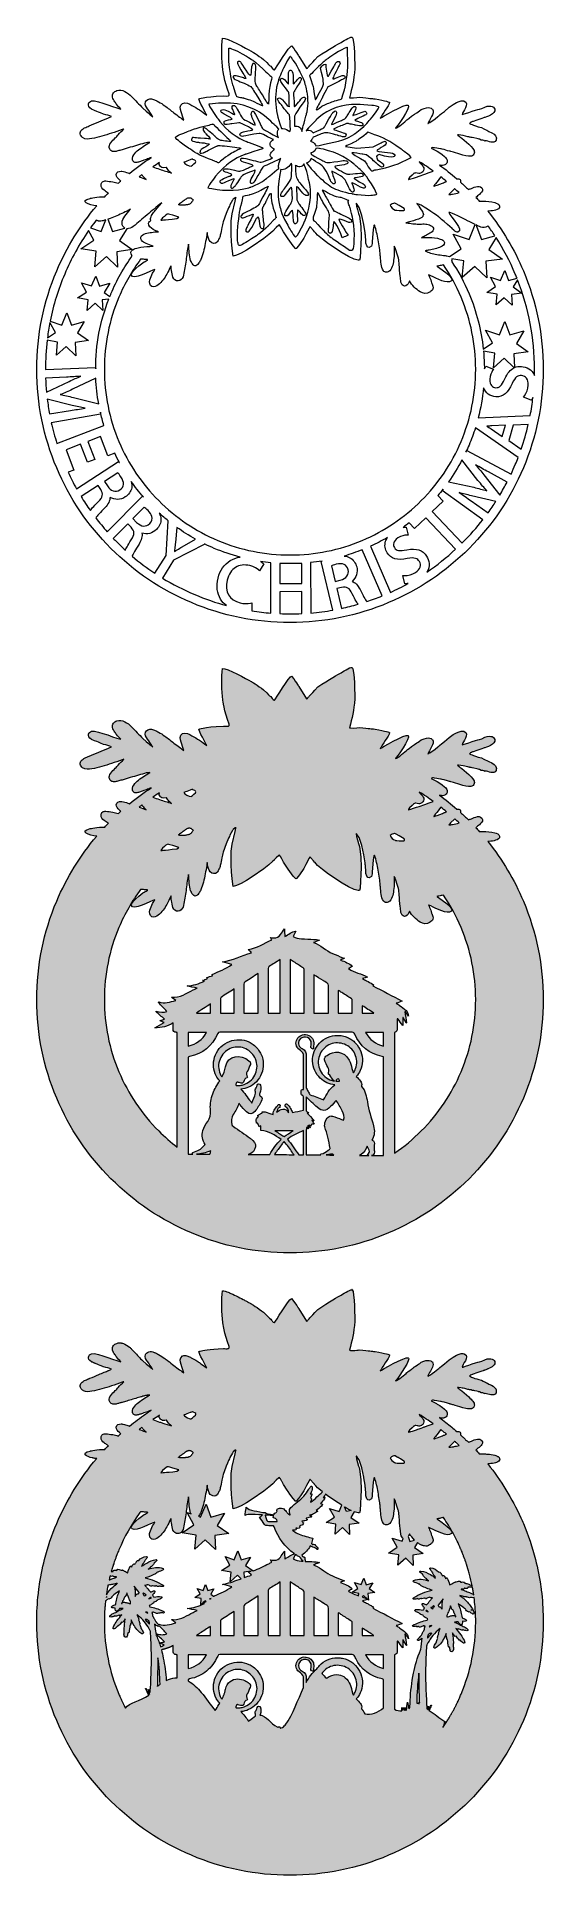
# Model space of a CAD drawing. Header units: millimetres. Extents: x 58 to 466, y -948 to 534.
import ezdxf

# ---------------------------------------------------------------- set-up
doc = ezdxf.new("R2010")
doc.units = ezdxf.units.MM
doc.header["$MEASUREMENT"] = 0
for name, color, linetype in [('Layer 1', 7, 'Continuous'), ('Layer 2', 7, 'Continuous'), ('Layer 3', 7, 'Continuous')]:
    doc.layers.add(name, color=color, linetype=linetype)

msp = doc.modelspace()

# ---------------------------------------------------------------- hatches: boundary and pattern name
at = {"layer": 'Layer 1'}
h = msp.add_hatch(color=1, dxfattribs=at)
h.dxf.hatch_style = 2
edge = h.paths.add_edge_path()
edge.add_spline(control_points=[(465.2, -721.1), (465, -719.4), (464.8, -717.7), (464.5, -716), (463.5, -708.5), (462, -701), (460.1, -693.6), (457.6, -683.8), (454.4, -674.1), (450.4, -664.7), (449.7, -663.1), (449, -661.6), (448.3, -660), (441.3, -644.5), (432.4, -630), (421.8, -616.7), (422, -616.7), (422.1, -616.7), (422.3, -616.7), (422.5, -616.7), (422.7, -616.6), (422.9, -616.6), (424.6, -616.4), (426.4, -616.2), (428, -615.7), (429.1, -615.4), (430.7, -614.8), (431.2, -613.7), (431.2, -613.7), (431.3, -613.6), (431.3, -613.5), (431.4, -613.3), (431.4, -613), (431.4, -612.8), (431.4, -612.7), (431.4, -612.6), (431.3, -612.5), (431.2, -611.7), (430.7, -611.2), (430.1, -610.8), (430, -610.7), (429.9, -610.6), (429.7, -610.6), (429.6, -610.5), (429.5, -610.4), (429.3, -610.3), (428.7, -610.1), (428, -609.9), (427.5, -609.7), (425.6, -609.2), (423.6, -608.9), (421.7, -608.7), (421.1, -608.7), (420.6, -608.7), (420, -608.6), (419.2, -608.6), (418.5, -608.6), (417.7, -608.6), (416.7, -608.5), (415.8, -608.5), (414.8, -608.5), (414, -607.5), (413.1, -606.5), (412.2, -605.5), (412.9, -604.9), (413.7, -604.3), (414.4, -603.6), (414.6, -603.5), (414.8, -603.3), (415, -603.1), (415.1, -603), (415.3, -602.8), (415.5, -602.7), (416.6, -601.7), (417.8, -600.5), (417.4, -598.9), (417.1, -597.5), (415.7, -596.7), (414.3, -596.6), (414, -596.6), (413.7, -596.6), (413.4, -596.6), (411.7, -596.9), (410.1, -597.7), (408.5, -598.3), (407.7, -598.6), (406.9, -598.9), (406.1, -599.2), (405.4, -598.5), (404.7, -597.9), (403.9, -597.2), (403.3, -596.5), (402.6, -595.9), (401.9, -595.2), (401.2, -594.6), (400.5, -593.9), (399.7, -593.2), (399.7, -593.2), (399.8, -593), (399.8, -593), (399.8, -593), (399.8, -592.3), (399.8, -592.3), (399.8, -592.3), (399.7, -591.7), (399.7, -591.7), (399.7, -591.7), (399.4, -591.2), (399.4, -591.2), (399.4, -591.2), (399, -590.9), (399, -590.9), (399, -590.9), (398.4, -590.6), (398.4, -590.6), (398.4, -590.6), (397.7, -590.5), (397.7, -590.5), (397.7, -590.5), (397.3, -590.5), (397.3, -590.5), (397.3, -590.5), (397, -590.5), (397, -590.5), (397, -590.5), (396.7, -590.5), (396.7, -590.5), (395.4, -589.3), (394, -588.2), (392.7, -587.1), (389.5, -584.4), (386.2, -581.9), (382.9, -579.4), (382.9, -579.4), (383.3, -579.6), (383.3, -579.6), (383.3, -579.6), (384.4, -579.7), (384.4, -579.7), (384.4, -579.7), (384.9, -579.8), (384.9, -579.8), (384.9, -579.8), (385.3, -579.8), (385.3, -579.8), (385.3, -579.8), (386.3, -579.7), (386.3, -579.7), (386.3, -579.7), (386.7, -579.5), (386.7, -579.5), (386.7, -579.5), (387.1, -579.4), (387.1, -579.4), (387.1, -579.4), (387.5, -579.2), (387.5, -579.2), (387.5, -579.2), (387.8, -578.9), (387.8, -578.9), (387.8, -578.9), (388.2, -578.6), (388.2, -578.6), (388.2, -578.6), (388.8, -577.9), (388.8, -577.9), (388.8, -577.9), (388.9, -577.5), (388.9, -577.5), (388.9, -577.5), (389.1, -577.1), (389.1, -577.1), (389.1, -577.1), (389.1, -577.1), (389.1, -577.1), (389.1, -577.1), (389.1, -576.4), (389.1, -576.4), (389.1, -576.4), (389, -575.6), (389, -575.6), (389, -575.6), (388.7, -574.8), (388.7, -574.8), (388.7, -574.8), (388.2, -574), (388.2, -574), (388.2, -574), (387.6, -573.3), (387.6, -573.3), (387.6, -573.3), (386.8, -572.5), (386.8, -572.5), (386.8, -572.5), (385, -571), (385, -571), (385, -571), (384.5, -570.6), (384.5, -570.6), (384.5, -570.6), (383, -569.6), (383, -569.6), (383, -569.6), (380.9, -568.4), (380.9, -568.4), (380.9, -568.4), (380.3, -568), (380.3, -568), (380.3, -568), (378.9, -567.3), (378.9, -567.3), (378.9, -567.3), (377.2, -566.4), (377.2, -566.4), (377.2, -566.4), (376.8, -566.2), (376.8, -566.2), (376.8, -566.2), (376.6, -566.1), (376.6, -566.1), (376.6, -566.1), (376, -565.8), (376, -565.8), (376, -565.8), (376.7, -565.5), (376.7, -565.5), (376.7, -565.5), (377.3, -565.4), (377.3, -565.4), (377.3, -565.4), (378, -565.4), (378, -565.4), (378, -565.4), (378.8, -565.6), (378.8, -565.6), (378.8, -565.6), (380.6, -565.9), (380.6, -565.9), (380.6, -565.9), (382.1, -566.1), (382.1, -566.1), (382.1, -566.1), (383.7, -566.4), (383.7, -566.4), (383.7, -566.4), (383.8, -566.4), (383.8, -566.4), (383.8, -566.4), (383.9, -566.4), (383.9, -566.4), (383.9, -566.4), (384.1, -566.5), (384.1, -566.5), (384.1, -566.5), (384.3, -566.5), (384.3, -566.5), (384.3, -566.5), (385, -566.7), (385, -566.7), (385, -566.7), (386.5, -567), (386.5, -567), (386.5, -567), (389.3, -567.8), (389.3, -567.8), (389.3, -567.8), (390.8, -568.2), (390.8, -568.2), (390.8, -568.2), (391.1, -568.3), (391.1, -568.3), (391.1, -568.3), (391.2, -568.3), (391.2, -568.3), (391.2, -568.3), (391.4, -568.4), (391.4, -568.4), (391.4, -568.4), (391.9, -568.5), (391.9, -568.5), (391.9, -568.5), (393.7, -569), (393.7, -569), (393.7, -569), (394.2, -569.1), (394.2, -569.1), (394.2, -569.1), (395.5, -569.6), (395.5, -569.6), (395.5, -569.6), (399.1, -570.7), (399.1, -570.7), (399.1, -570.7), (401.6, -571.5), (401.6, -571.5), (401.6, -571.5), (404, -572.1), (404, -572.1), (404, -572.1), (405.3, -572.3), (405.3, -572.3), (405.3, -572.3), (406.2, -572.4), (406.2, -572.4), (406.2, -572.4), (406.6, -572.4), (406.6, -572.4), (406.6, -572.4), (407.2, -572.4), (407.2, -572.4), (407.2, -572.4), (408, -572.3), (408, -572.3), (408, -572.3), (408.8, -572.2), (408.8, -572.2), (408.8, -572.2), (408.9, -572.1), (408.9, -572.1), (408.9, -572.1), (409.5, -571.8), (409.5, -571.8), (409.5, -571.8), (410.1, -571.4), (410.1, -571.4), (410.1, -571.4), (410.5, -570.9), (410.5, -570.9), (410.5, -570.9), (410.5, -570.8), (410.5, -570.8), (410.5, -570.8), (410.6, -570.7), (410.6, -570.7), (410.6, -570.7), (410.8, -570), (410.8, -570), (410.8, -570), (411, -569), (411, -569), (411, -569), (410.9, -568.4), (410.9, -568.4), (410.9, -568.4), (410.9, -568.4), (410.9, -568.4), (410.9, -568.4), (410.9, -568.3), (410.9, -568.3), (410.9, -568.3), (410.7, -567.7), (410.7, -567.7), (410.7, -567.7), (410.3, -566.9), (410.3, -566.9), (410.3, -566.9), (409.7, -566.1), (409.7, -566.1), (409.7, -566.1), (409, -565.3), (409, -565.3), (409, -565.3), (408.3, -564.4), (408.3, -564.4), (408.3, -564.4), (407.4, -563.6), (407.4, -563.6), (407.4, -563.6), (406.6, -562.7), (406.6, -562.7), (406.6, -562.7), (404.6, -561), (404.6, -561), (404.6, -561), (402.7, -559.4), (402.7, -559.4), (402.7, -559.4), (400.8, -557.9), (400.8, -557.9), (400.8, -557.9), (399.2, -556.7), (399.2, -556.7), (399.2, -556.7), (398.6, -556.2), (398.6, -556.2), (398.6, -556.2), (398, -555.7), (398, -555.7), (398, -555.7), (397.6, -555.4), (397.6, -555.4), (397.6, -555.4), (397.4, -555.2), (397.4, -555.2), (397.4, -555.2), (397.4, -555.1), (397.4, -555.1), (397.4, -555.1), (397.5, -555.1), (397.5, -555.1), (397.5, -555.1), (397.6, -555.1), (397.6, -555.1), (397.6, -555.1), (398.1, -555.1), (398.1, -555.1), (398.1, -555.1), (400, -555.3), (400, -555.3), (400, -555.3), (401.2, -555.5), (401.2, -555.5), (401.2, -555.5), (401.9, -555.7), (401.9, -555.7), (401.9, -555.7), (403.2, -556), (403.2, -556), (403.2, -556), (405.7, -556.6), (405.7, -556.6), (405.7, -556.6), (406.3, -556.7), (406.3, -556.7), (406.3, -556.7), (406.6, -556.8), (406.6, -556.8), (406.6, -556.8), (407, -556.9), (407, -556.9), (407, -556.9), (407.1, -556.9), (407.1, -556.9), (407.1, -556.9), (407.5, -557), (407.5, -557), (407.5, -557), (408.3, -557.1), (408.3, -557.1), (408.3, -557.1), (409.3, -557.4), (409.3, -557.4), (409.3, -557.4), (410.5, -557.6), (410.5, -557.6), (410.5, -557.6), (411.3, -557.8), (411.3, -557.8), (411.3, -557.8), (412.8, -558.1), (412.8, -558.1), (412.8, -558.1), (413.9, -558.4), (413.9, -558.4), (413.9, -558.4), (414.3, -558.5), (414.3, -558.5), (414.3, -558.5), (414.7, -558.5), (414.7, -558.5), (414.7, -558.5), (415.2, -558.6), (415.2, -558.6), (415.2, -558.6), (415.4, -558.7), (415.4, -558.7), (415.4, -558.7), (415.7, -558.8), (415.7, -558.8), (415.7, -558.8), (415.8, -558.8), (415.8, -558.8), (415.8, -558.8), (415.9, -558.9), (415.9, -558.9), (415.9, -558.9), (416, -558.9), (416, -558.9), (416, -558.9), (416, -559), (416, -559), (416, -559), (416.2, -559.1), (416.2, -559.1), (416.2, -559.1), (416.2, -559.2), (416.2, -559.2), (416.2, -559.2), (416.2, -559.2), (416.2, -559.2), (416.2, -559.2), (416.2, -559.2), (416.2, -559.2), (416.2, -559.2), (416.2, -559.3), (416.2, -559.3), (416.3, -559.3), (416.5, -559.3), (416.6, -559.3), (416.6, -559.3), (416.6, -559.3), (416.6, -559.3), (416.8, -559.3), (417, -559.3), (417.2, -559.3), (417.6, -559.4), (417.9, -559.5), (418.3, -559.6), (418.3, -559.6), (418.3, -559.6), (418.3, -559.6), (418.7, -559.8), (419.1, -560), (419.4, -560.2), (419.4, -560.1), (419.4, -560), (419.4, -560), (419.4, -560), (419.5, -560), (419.5, -560), (419.5, -560), (419.6, -560), (419.7, -560), (422.1, -559.9), (426.7, -562.8), (428.4, -559.4), (428.4, -559.4), (428.6, -558.9), (428.6, -558.1), (428.6, -557.9), (428.6, -557.6), (428.6, -557.4), (428.5, -557.3), (428.5, -557.2), (428.5, -557), (428.4, -556.8), (428.4, -556.6), (428.3, -556.4), (428.2, -556.4), (428.2, -556.4), (428.2, -556.4), (428.2, -556.2), (428.1, -556.1), (428, -555.9), (427.2, -554.7), (425.7, -553.4), (422.6, -552.3), (421.8, -551.8), (421.2, -551.5), (420.7, -551.3), (419.4, -550.7), (418.8, -550.4), (416.6, -549.3), (413.7, -548.5), (411.6, -547.8), (410.2, -547.3), (407.9, -546.4), (407.1, -545.9), (407.1, -545.9), (407.9, -544.7), (407, -545.6), (408.5, -544.9), (408.5, -544.9), (408.8, -544.7), (409.4, -544.5), (409.9, -544.4), (409.9, -544.4), (409.9, -544.4), (414.5, -542.8), (416.8, -542), (418.1, -541.6), (418.3, -541.5), (418.4, -541.5), (418.6, -541.4), (418.6, -541.4), (418.6, -541.4), (418.7, -541.4), (418.8, -541.3), (418.8, -541.3), (418.9, -541.3), (419, -541.3), (419, -541.3), (419.1, -541.2), (419.4, -541.1), (419.4, -541.1), (419.4, -541.1), (419.9, -541), (420.5, -540.7), (421.2, -540.4), (421.4, -540.4), (421.5, -540.3), (421.7, -540.2), (421.8, -540.2), (421.9, -540.2), (421.9, -540.1), (424.9, -538.9), (428.6, -536.8), (427.3, -534), (427.1, -533.6), (426.8, -533.2), (426.4, -532.8), (426.4, -532.8), (423.8, -530.1), (416.9, -533.8), (413.8, -534.7), (413.8, -534.7), (409.3, -536.1), (405.5, -537.6), (401.1, -538.8), (401.1, -538.8), (401.1, -536.6), (407.3, -530.4), (403.1, -528.1), (403, -528.1), (402.8, -528), (402.6, -527.9), (402.6, -527.9), (397.5, -525.9), (386.8, -536.1), (382.7, -539.3), (382.7, -539.3), (381.4, -540.4), (377.7, -543.4), (375.7, -544.8), (374.6, -545.4), (374.5, -545.4), (374.5, -545.5), (374.4, -545.5), (374.4, -545.5), (374.3, -545.6), (374.2, -545.6), (373.7, -545.9), (373.5, -545.9), (373.5, -545.9), (373.6, -545.4), (373.9, -544.8), (374.3, -544.2), (374.5, -543.8), (374.7, -543.5), (374.9, -543.1), (376.6, -540.4), (378.7, -536.9), (377.1, -534.5), (377.1, -534.5), (376.4, -533.6), (374.6, -533.3), (373.2, -533.1), (371.1, -533.3), (368.1, -534.8), (366.2, -536.1), (365.9, -536.4), (364, -537.6), (363.6, -537.9), (363.3, -538.1), (362.8, -538.5), (362.1, -538.9), (361.5, -539.3), (361, -539.8), (360.8, -539.9), (360.6, -540), (360.4, -540.2), (358.2, -541.8), (356.6, -543.1), (356.6, -543.1), (355.2, -544.2), (349.2, -549.3), (347.5, -549.8), (347.5, -549.8), (358.1, -535.5), (358, -531.9), (358, -531.6), (357.9, -531.3), (357.7, -531.2), (355.5, -529.5), (335.1, -541.7), (335.1, -541.7), (336.3, -539.1), (342.3, -531.6), (342.5, -528.8), (342.5, -528.8), (342.5, -528.8), (342.5, -528.8), (342.5, -528.8), (339.9, -527.6), (330.9, -526.1), (327.4, -525.7), (327.4, -525.7), (318.1, -524.7), (317.4, -525.1), (315.2, -525.2), (313.3, -525.2), (313.3, -525.2), (313.3, -525.2), (313.3, -525.2), (311.6, -525.2), (310.2, -525.1), (310.2, -525.1), (312.6, -516.8), (313.7, -511.5), (314.6, -501.8), (314.6, -501.8), (314.5, -477.2), (312.5, -476.3), (312.5, -476.3), (312.5, -476.3), (312.4, -476.3), (312.6, -476.2), (312.6, -476.2), (312.5, -476.2), (312.5, -476.2), (312.4, -476.2), (312.3, -476.2), (312.4, -476.2), (312.4, -476.2), (312.4, -476.3), (310.4, -476.1), (304.7, -480), (302.5, -481.2), (302.5, -481.2), (293.3, -486.3), (284.8, -492.1), (277.7, -499.8), (277.7, -499.8), (276.8, -500.8), (277, -501.1), (275.8, -501.7), (275.8, -501.7), (275.8, -501.7), (269.6, -491.7), (269.6, -491.7), (269.6, -491.7), (269.4, -491.4), (269, -490.8), (269, -490.8), (268.9, -490.7), (268.9, -490.7), (268.9, -490.6), (268.9, -490.6), (268.8, -490.6), (268.8, -490.5), (268.7, -490.4), (268.6, -490.3), (268.6, -490.2), (268.6, -490.2), (268.5, -490.2), (267.7, -488.9), (266.2, -486.8), (263.7, -483.4), (263.7, -483.4), (263.6, -483.4), (263.5, -483.4), (261.1, -484.6), (250.2, -502.5), (250.2, -502.5), (250.2, -502.5), (249.8, -502.9), (249.8, -502.9), (249.8, -502.9), (249.4, -502.8), (248.8, -502.3), (248.3, -501.8), (247.5, -501.1), (246.8, -499.9), (245.5, -498.7), (245.5, -498.7), (241.1, -494.5), (236.5, -490.9), (231, -487.6), (231, -487.6), (230.6, -487.4), (229.9, -487), (229, -486.5), (228.9, -486.4), (228.7, -486.3), (228.5, -486.2), (227.8, -485.8), (227, -485.4), (226.1, -484.9), (225.7, -484.7), (225.2, -484.4), (224.7, -484.2), (221.2, -482.3), (216.9, -480.2), (213.5, -478.7), (213.4, -478.7), (213.3, -478.7), (213.3, -478.6), (212.1, -478.1), (211, -477.7), (210.1, -477.5), (209.3, -477.2), (208.6, -477.1), (208.1, -477.1), (206.7, -483.7), (207.5, -495.8), (208.3, -502.6), (208.3, -502.6), (209.3, -511.8), (213.3, -522.1), (213.4, -523), (213.4, -523.4), (212.8, -523.6), (212.6, -523.7), (212.2, -523.8), (211.7, -523.8), (211.6, -523.8), (211.4, -523.8), (211.2, -523.8), (211, -523.8), (210.8, -523.8), (210.6, -523.8), (210.1, -523.8), (209.4, -523.8), (208.7, -523.7), (196.9, -524.1), (192, -525.2), (190.1, -525.8), (189.9, -525.8), (189.8, -525.8), (189.7, -525.9), (189.7, -525.9), (189.6, -525.9), (189.6, -525.9), (189.5, -526), (189.5, -526), (189.5, -526), (189.4, -526), (189.4, -526), (189.4, -526), (189.3, -526.1), (189.2, -526.1), (189.1, -526.1), (189, -526.2), (189, -526.2), (189, -526.2), (188.3, -527), (194.9, -537.9), (195.3, -539.3), (195.3, -539.3), (195.3, -539.3), (195.3, -539.3), (193.6, -538), (191.8, -536.7), (190, -535.5), (189.2, -534.9), (188.3, -534.3), (187.4, -533.7), (186.1, -532.9), (184.7, -532.1), (183.3, -531.4), (182.5, -531), (181.7, -530.5), (180.7, -530.1), (179.8, -529.6), (178.8, -529.3), (177.8, -529.3), (177.8, -529.3), (177.7, -529.3), (177.7, -529.3), (177.1, -529.3), (176.5, -529.4), (175.9, -529.7), (175.9, -529.7), (175.8, -529.7), (175.8, -529.7), (175.8, -529.7), (175.8, -529.7), (175.8, -529.7), (175.8, -529.7), (175.8, -529.7), (175.8, -529.7), (173.1, -531.1), (173.9, -534.4), (174.7, -536.6), (175.4, -538.9), (176.1, -541.1), (176.9, -543.3), (175, -542.1), (171.8, -539.7), (168.8, -537.4), (167.2, -536.1), (165.6, -534.8), (164, -533.6), (163.6, -533.2), (163.1, -532.9), (162.7, -532.6), (162.3, -532.3), (161.9, -532), (161.5, -531.7), (159.9, -530.5), (158.2, -529.4), (156.5, -528.5), (156, -528.2), (155.6, -528), (155.2, -527.8), (154.7, -527.6), (154.3, -527.4), (153.8, -527.2), (153.5, -527), (153.2, -526.9), (152.9, -526.8), (152.2, -526.5), (151.5, -526.3), (150.8, -526.2), (149.4, -526), (147.8, -526.4), (146.8, -527.4), (146.4, -527.7), (146.1, -528.1), (145.9, -528.6), (145, -530.7), (146.4, -532.6), (147.6, -534.2), (148.9, -536), (150.2, -537.9), (151.4, -539.8), (151.5, -540.1), (151.7, -540.3), (151.8, -540.6), (151.6, -540.4), (151.5, -540.3), (151.3, -540.1), (151.1, -540), (150.8, -539.8), (150.6, -539.6), (150.5, -539.5), (150.3, -539.3), (150.2, -539.2), (150.1, -539.2), (150, -539.1), (150, -539.1), (149.7, -538.8), (149.4, -538.6), (149.2, -538.4), (149.2, -538.4), (147.9, -537.3), (143.8, -533.7), (141.4, -531.3), (139.2, -528.9), (136.9, -526.4), (136.2, -525.7), (135.4, -524.9), (134.7, -524.2), (134.2, -523.6), (133.6, -523.1), (133, -522.6), (131.5, -521.3), (129.8, -520.2), (128.1, -519.6), (128.1, -519.6), (128.1, -519.6), (128.1, -519.6), (127.6, -519.5), (127.2, -519.3), (126.7, -519.3), (126.5, -519.2), (126.4, -519.2), (126.2, -519.2), (126.1, -519.2), (126, -519.1), (126, -519.1), (125.7, -519.1), (125.5, -519.1), (125.3, -519.1), (125.2, -519.1), (125.2, -519.1), (125.2, -519.1), (124.4, -519.1), (123.5, -519.2), (122.7, -519.5), (121.7, -519.8), (120.7, -520.4), (120.1, -521.3), (119.3, -522.3), (119.1, -523.5), (119.3, -524.7), (119.3, -524.7), (119.3, -524.8), (119.3, -524.8), (119.3, -524.8), (119.3, -524.8), (119.3, -524.9), (119.5, -525.5), (119.7, -526.1), (120.1, -526.7), (120, -526.7), (120, -526.7), (120, -526.7), (120, -526.7), (120, -526.7), (120, -526.7), (120.1, -526.7), (120.1, -526.7), (120.1, -526.8), (120.3, -527.1), (120.5, -527.5), (120.8, -527.8), (121.3, -528.7), (122, -529.6), (122.6, -530.4), (123.7, -531.8), (124.8, -533.1), (126, -534.3), (118.4, -532.6), (103.8, -525.1), (100.8, -528.7), (100.8, -528.7), (98.2, -531.9), (102.4, -534.3), (102.6, -534.5), (102.8, -534.6), (103, -534.7), (103, -534.7), (103, -534.7), (103.1, -534.7), (103.6, -535), (104.2, -535.2), (104.9, -535.4), (105, -535.4), (105, -535.5), (105, -535.5), (105.1, -535.5), (105.3, -535.6), (105.4, -535.6), (105.4, -535.6), (105.5, -535.7), (105.5, -535.7), (107.8, -536.6), (108.2, -536.8), (111.5, -538.2), (111.7, -538.3), (111.9, -538.3), (112, -538.4), (114.6, -538.9), (117, -539.8), (118.5, -540.4), (117.8, -540.7), (117.1, -541), (116.3, -541.3), (116.3, -541.3), (116.2, -541.3), (116.1, -541.4), (115, -541.8), (113.9, -542.3), (112.7, -542.8), (111.3, -543.4), (109.8, -544), (108.3, -544.7), (105.9, -545.7), (103.5, -546.7), (101.2, -547.7), (100.9, -547.8), (100.7, -547.8), (100.5, -547.9), (100.4, -548), (100.2, -548.1), (100, -548.2), (99, -548.6), (97.9, -549), (96.9, -549.5), (96, -549.9), (95.1, -550.5), (94.4, -551.3), (93.7, -552.1), (93.2, -553.3), (93.4, -554.4), (93.5, -555.3), (94, -556.1), (94.6, -556.7), (94.6, -556.8), (94.6, -556.8), (94.6, -556.8), (94.8, -557), (95, -557.2), (95.2, -557.3), (95.5, -557.5), (95.8, -557.7), (96.1, -557.9), (98.1, -558.9), (100.6, -558.5), (102.8, -558.1), (108.2, -557.2), (113.4, -555.5), (118.6, -553.8), (121.5, -552.9), (124.4, -551.9), (127.2, -550.9), (127.6, -550.7), (128, -550.6), (128.5, -550.4), (126.9, -551.9), (125.4, -553.4), (123.9, -555), (123.1, -555.9), (122.4, -556.8), (121.6, -557.6), (119, -560), (116.1, -563.1), (116.7, -565.4), (116.7, -565.4), (116.7, -565.4), (116.7, -565.5), (116.7, -565.5), (116.7, -565.5), (116.7, -565.6), (116.8, -565.8), (116.9, -566.2), (117.2, -566.6), (117.4, -567), (117.7, -567.5), (118.1, -567.8), (118.2, -567.9), (118.3, -567.9), (118.4, -568), (119.2, -568.5), (120, -568.6), (120.9, -568.6), (121.8, -568.6), (122.7, -568.3), (123.6, -568.1), (124.4, -567.9), (125.2, -567.6), (126, -567.4), (126.3, -567.3), (126.7, -567.2), (127, -567.1), (128.3, -566.7), (129.6, -566.3), (130.9, -566), (134.1, -565.1), (137.2, -564.1), (140.4, -563.2), (141.5, -562.9), (142.7, -562.6), (143.9, -562.2), (144.8, -562), (145.7, -561.7), (146.6, -561.5), (146.8, -561.4), (147, -561.4), (147.2, -561.4), (148, -561.3), (148.6, -561.2), (149.1, -561.2), (149.2, -561.2), (149.3, -561.2), (149.3, -561.2), (149.2, -561.2), (149, -561.3), (148.9, -561.4), (148.5, -561.6), (148.2, -561.8), (147.9, -562), (146.1, -563.1), (144.4, -564.2), (142.6, -565.4), (141.1, -566.6), (139.5, -567.7), (138.1, -569.1), (136.9, -570.3), (135.7, -571.9), (135.5, -573.7), (135.3, -574.8), (135.4, -575.9), (136.2, -576.7), (136.3, -576.8), (136.4, -576.8), (136.4, -576.9), (137.1, -577.4), (138, -577.5), (138.9, -577.4), (139.8, -577.2), (140.7, -577), (141.5, -576.7), (141.6, -576.7), (141.7, -576.6), (141.8, -576.6), (141.9, -576.6), (142.1, -576.5), (142.2, -576.5), (143, -576.2), (143.9, -575.9), (144.7, -575.6), (146, -575.2), (147.3, -574.7), (148.5, -574.2), (148.6, -574.2), (148.6, -574.1), (148.7, -574.1), (148.8, -574.1), (148.8, -574.1), (148.9, -574.1), (149.1, -574), (149.3, -573.9), (149.6, -573.8), (149.9, -573.7), (150.2, -573.5), (150.5, -573.4), (149.8, -573.9), (149, -574.4), (148.3, -574.9), (147.5, -575.4), (146.8, -575.9), (146.1, -576.4), (141.6, -579.5), (137.3, -582.8), (133.1, -586.2), (132.7, -586), (132.2, -585.9), (131.7, -585.7), (130.5, -585.3), (129.3, -584.9), (128, -584.7), (127.6, -584.6), (127.2, -584.5), (126.9, -584.5), (126.8, -584.5), (126.8, -584.5), (126.7, -584.5), (126.6, -584.4), (126.5, -584.4), (126.4, -584.4), (126.4, -584.4), (126.4, -584.4), (126.4, -584.4), (126.4, -584.4), (126.4, -584.4), (126.4, -584.4), (126.3, -584.4), (126.3, -584.4), (126.2, -584.4), (126.2, -584.4), (126.2, -584.4), (126.2, -584.4), (126.2, -584.4), (126.2, -584.4), (126.2, -584.4), (124.5, -584.4), (122.5, -585), (122.4, -587), (122.3, -588.8), (123.8, -590.2), (124.9, -591.3), (125.1, -591.5), (125.2, -591.7), (125.4, -591.8), (125.6, -592), (125.8, -592.2), (126, -592.3), (125.3, -592.9), (124.6, -593.6), (124, -594.2), (122.5, -593.8), (121, -593.4), (119.5, -593.1), (117.7, -592.8), (115.8, -592.4), (113.9, -592.3), (113, -592.3), (112, -592.4), (111.3, -593), (110.5, -593.6), (110.1, -594.4), (110.1, -595.4), (109.9, -597.3), (111.3, -598.7), (112.6, -599.7), (113.4, -600.3), (114.3, -600.9), (115.1, -601.4), (115.2, -601.5), (115.2, -601.5), (115.3, -601.6), (115.5, -601.7), (115.7, -601.8), (116, -602), (115, -603), (114.1, -604), (113.1, -605), (107.3, -604.9), (101.3, -606.3), (101.3, -606.3), (93.7, -608.2), (98, -610.7), (103.2, -611.9), (103.3, -611.9), (103.3, -611.9), (103.4, -611.9), (103.5, -611.9), (103.7, -611.9), (103.8, -612), (104.7, -612.1), (105.7, -612.3), (106.6, -612.3), (93.2, -628.1), (82.4, -645.6), (74.4, -664.7), (70.4, -674.1), (67.1, -683.8), (64.6, -693.6), (62.7, -701), (61.3, -708.5), (60.2, -716), (60, -717.7), (59.8, -719.4), (59.6, -721.1), (58.7, -728.7), (58.3, -736.4), (58.3, -744.1), (58.3, -771.7), (63.7, -798.4), (74.4, -823.5), (84.6, -847.8), (99.3, -869.7), (118.1, -888.4), (136.8, -907.1), (158.6, -921.9), (182.9, -932.1), (208.1, -942.8), (234.8, -948.2), (262.4, -948.2), (289.9, -948.2), (316.6, -942.8), (341.8, -932.1), (366.1, -921.9), (387.9, -907.1), (406.7, -888.4), (425.4, -869.7), (440.1, -847.8), (450.4, -823.5), (461, -798.4), (466.4, -771.7), (466.4, -744.1), (466.4, -736.4), (466, -728.7), (465.2, -721.1)], knot_values=[0, 0, 0, 0, 1, 1, 1, 2, 2, 2, 3, 3, 3, 4, 4, 4, 5, 5, 5, 6, 6, 6, 7, 7, 7, 8, 8, 8, 9, 9, 9, 10, 10, 10, 11, 11, 11, 12, 12, 12, 13, 13, 13, 14, 14, 14, 15, 15, 15, 16, 16, 16, 17, 17, 17, 18, 18, 18, 19, 19, 19, 20, 20, 20, 21, 21, 21, 22, 22, 22, 23, 23, 23, 24, 24, 24, 25, 25, 25, 26, 26, 26, 27, 27, 27, 28, 28, 28, 29, 29, 29, 30, 30, 30, 31, 31, 31, 32, 32, 32, 33, 33, 33, 34, 34, 34, 35, 35, 35, 36, 36, 36, 37, 37, 37, 38, 38, 38, 39, 39, 39, 40, 40, 40, 41, 41, 41, 42, 42, 42, 43, 43, 43, 44, 44, 44, 45, 45, 45, 46, 46, 46, 47, 47, 47, 48, 48, 48, 49, 49, 49, 50, 50, 50, 51, 51, 51, 52, 52, 52, 53, 53, 53, 54, 54, 54, 55, 55, 55, 56, 56, 56, 57, 57, 57, 58, 58, 58, 59, 59, 59, 60, 60, 60, 61, 61, 61, 62, 62, 62, 63, 63, 63, 64, 64, 64, 65, 65, 65, 66, 66, 66, 67, 67, 67, 68, 68, 68, 69, 69, 69, 70, 70, 70, 71, 71, 71, 72, 72, 72, 73, 73, 73, 74, 74, 74, 75, 75, 75, 76, 76, 76, 77, 77, 77, 78, 78, 78, 79, 79, 79, 80, 80, 80, 81, 81, 81, 82, 82, 82, 83, 83, 83, 84, 84, 84, 85, 85, 85, 86, 86, 86, 87, 87, 87, 88, 88, 88, 89, 89, 89, 90, 90, 90, 91, 91, 91, 92, 92, 92, 93, 93, 93, 94, 94, 94, 95, 95, 95, 96, 96, 96, 97, 97, 97, 98, 98, 98, 99, 99, 99, 100, 100, 100, 101, 101, 101, 102, 102, 102, 103, 103, 103, 104, 104, 104, 105, 105, 105, 106, 106, 106, 107, 107, 107, 108, 108, 108, 109, 109, 109, 110, 110, 110, 111, 111, 111, 112, 112, 112, 113, 113, 113, 114, 114, 114, 115, 115, 115, 116, 116, 116, 117, 117, 117, 118, 118, 118, 119, 119, 119, 120, 120, 120, 121, 121, 121, 122, 122, 122, 123, 123, 123, 124, 124, 124, 125, 125, 125, 126, 126, 126, 127, 127, 127, 128, 128, 128, 129, 129, 129, 130, 130, 130, 131, 131, 131, 132, 132, 132, 133, 133, 133, 134, 134, 134, 135, 135, 135, 136, 136, 136, 137, 137, 137, 138, 138, 138, 139, 139, 139, 140, 140, 140, 141, 141, 141, 142, 142, 142, 143, 143, 143, 144, 144, 144, 145, 145, 145, 146, 146, 146, 147, 147, 147, 148, 148, 148, 149, 149, 149, 150, 150, 150, 151, 151, 151, 152, 152, 152, 153, 153, 153, 154, 154, 154, 155, 155, 155, 156, 156, 156, 157, 157, 157, 158, 158, 158, 159, 159, 159, 160, 160, 160, 161, 161, 161, 162, 162, 162, 163, 163, 163, 164, 164, 164, 165, 165, 165, 166, 166, 166, 167, 167, 167, 168, 168, 168, 169, 169, 169, 170, 170, 170, 171, 171, 171, 172, 172, 172, 173, 173, 173, 174, 174, 174, 175, 175, 175, 176, 176, 176, 177, 177, 177, 178, 178, 178, 179, 179, 179, 180, 180, 180, 181, 181, 181, 182, 182, 182, 183, 183, 183, 184, 184, 184, 185, 185, 185, 186, 186, 186, 187, 187, 187, 188, 188, 188, 189, 189, 189, 190, 190, 190, 191, 191, 191, 192, 192, 192, 193, 193, 193, 194, 194, 194, 195, 195, 195, 196, 196, 196, 197, 197, 197, 198, 198, 198, 199, 199, 199, 200, 200, 200, 201, 201, 201, 202, 202, 202, 203, 203, 203, 204, 204, 204, 205, 205, 205, 206, 206, 206, 207, 207, 207, 208, 208, 208, 209, 209, 209, 210, 210, 210, 211, 211, 211, 212, 212, 212, 213, 213, 213, 214, 214, 214, 215, 215, 215, 216, 216, 216, 217, 217, 217, 218, 218, 218, 219, 219, 219, 220, 220, 220, 221, 221, 221, 222, 222, 222, 223, 223, 223, 224, 224, 224, 225, 225, 225, 226, 226, 226, 227, 227, 227, 228, 228, 228, 229, 229, 229, 230, 230, 230, 231, 231, 231, 232, 232, 232, 233, 233, 233, 234, 234, 234, 235, 235, 235, 236, 236, 236, 237, 237, 237, 238, 238, 238, 239, 239, 239, 240, 240, 240, 241, 241, 241, 242, 242, 242, 243, 243, 243, 244, 244, 244, 245, 245, 245, 246, 246, 246, 247, 247, 247, 248, 248, 248, 249, 249, 249, 250, 250, 250, 251, 251, 251, 252, 252, 252, 253, 253, 253, 254, 254, 254, 255, 255, 255, 256, 256, 256, 257, 257, 257, 258, 258, 258, 259, 259, 259, 260, 260, 260, 261, 261, 261, 262, 262, 262, 263, 263, 263, 264, 264, 264, 265, 265, 265, 266, 266, 266, 267, 267, 267, 268, 268, 268, 269, 269, 269, 270, 270, 270, 271, 271, 271, 272, 272, 272, 273, 273, 273, 274, 274, 274, 275, 275, 275, 276, 276, 276, 277, 277, 277, 278, 278, 278, 279, 279, 279, 280, 280, 280, 281, 281, 281, 282, 282, 282, 283, 283, 283, 284, 284, 284, 285, 285, 285, 286, 286, 286, 287, 287, 287, 288, 288, 288, 289, 289, 289, 290, 290, 290, 291, 291, 291, 292, 292, 292, 293, 293, 293, 294, 294, 294, 295, 295, 295, 296, 296, 296, 297, 297, 297, 298, 298, 298, 299, 299, 299, 300, 300, 300, 301, 301, 301, 302, 302, 302, 303, 303, 303, 304, 304, 304, 305, 305, 305, 306, 306, 306, 307, 307, 307, 308, 308, 308, 309, 309, 309, 310, 310, 310, 311, 311, 311, 312, 312, 312, 313, 313, 313, 314, 314, 314, 315, 315, 315, 316, 316, 316, 317, 317, 317, 318, 318, 318, 319, 319, 319, 320, 320, 320, 321, 321, 321, 322, 322, 322, 323, 323, 323, 324, 324, 324, 325, 325, 325, 326, 326, 326, 327, 327, 327, 328, 328, 328, 329, 329, 329, 330, 330, 330, 331, 331, 331, 332, 332, 332, 333, 333, 333, 334, 334, 334, 335, 335, 335, 336, 336, 336, 337, 337, 337, 338, 338, 338, 339, 339, 339, 340, 340, 340, 341, 341, 341, 342, 342, 342, 343, 343, 343, 344, 344, 344, 345, 345, 345, 346, 346, 346, 347, 347, 347, 348, 348, 348, 349, 349, 349, 350, 350, 350, 351, 351, 351, 352, 352, 352, 353, 353, 353, 354, 354, 354, 355, 355, 355, 356, 356, 356, 357, 357, 357, 358, 358, 358, 359, 359, 359, 360, 360, 360, 361, 361, 361, 362, 362, 362, 363, 363, 363, 364, 364, 364, 365, 365, 365, 366, 366, 366, 367, 367, 367, 368, 368, 368, 369, 369, 369, 370, 370, 370, 371, 371, 371, 372, 372, 372, 373, 373, 373, 374, 374, 374, 375, 375, 375, 376, 376, 376, 377, 377, 377, 378, 378, 378, 379, 379, 379, 380, 380, 380, 381, 381, 381, 382, 382, 382, 383, 383, 383, 384, 384, 384, 385, 385, 385, 386, 386, 386, 387, 387, 387, 388, 388, 388, 389, 389, 389, 390, 390, 390, 391, 391, 391, 392, 392, 392, 393, 393, 393, 394, 394, 394, 395, 395, 395, 396, 396, 396, 397, 397, 397, 398, 398, 398, 399, 399, 399, 400, 400, 400, 401, 401, 401, 402, 402, 402, 403, 403, 403, 404, 404, 404, 405, 405, 405, 406, 406, 406, 407, 407, 407, 408, 408, 408, 409, 409, 409, 410, 410, 410, 411, 411, 411, 412, 412, 412, 413, 413, 413, 414, 414, 414, 415, 415, 415, 416, 416, 416, 417, 417, 417, 418, 418, 418, 419, 419, 419, 420, 420, 420, 421, 421, 421, 422, 422, 422, 423, 423, 423, 424, 424, 424, 425, 425, 425, 426, 426, 426, 427, 427, 427, 428, 428, 428, 429, 429, 429, 430, 430, 430, 431, 431, 431, 432, 432, 432, 433, 433, 433, 434, 434, 434, 435, 435, 435, 436, 436, 436, 437, 437, 437, 438, 438, 438, 439, 439, 439, 440, 440, 440, 441, 441, 441, 442, 442, 442, 443, 443, 443, 444, 444, 444, 445, 445, 445, 445], degree=3, periodic=1)
edge = h.paths.add_edge_path()
edge.add_spline(control_points=[(409.3, -715.8), (409.5, -716.8), (409.7, -717.8), (409.9, -718.9), (409.9, -718.9), (409.9, -719), (409.9, -719), (410.1, -720.1), (410.2, -721.1), (410.4, -722.2), (410.4, -722.2), (410.4, -722.2), (410.4, -722.2), (409.7, -721.6), (409, -721.2), (408.1, -720.8), (406.8, -720.3), (405.5, -719.8), (404.2, -719.3), (402.9, -718.8), (401.6, -718.3), (400.4, -717.8), (400.4, -717.8), (400.4, -717.7), (400.4, -717.7), (400.4, -717.6), (400.4, -717.5), (400.4, -717.5), (401, -717.5), (401.6, -717.5), (402.3, -717.5), (402.7, -717.5), (403, -717.2), (402.9, -716.9), (402.9, -716.9), (403.2, -716.9), (403.2, -716.9), (404, -717.1), (405, -717.4), (405.6, -716.6), (405.6, -716.5), (405.7, -716.3), (405.6, -716.1), (406.7, -716.1), (407.7, -716.1), (408.8, -716), (409, -716), (409.2, -715.9), (409.3, -715.8), (409.3, -715.8), (409.3, -715.8), (409.3, -715.8)], knot_values=[0, 0, 0, 0, 1, 1, 1, 2, 2, 2, 3, 3, 3, 4, 4, 4, 5, 5, 5, 6, 6, 6, 7, 7, 7, 8, 8, 8, 9, 9, 9, 10, 10, 10, 11, 11, 11, 12, 12, 12, 13, 13, 13, 14, 14, 14, 15, 15, 15, 16, 16, 16, 17, 17, 17, 17], degree=3, periodic=1)
edge = h.paths.add_edge_path()
edge.add_spline(control_points=[(390.6, -603), (390.6, -603), (391, -602.6), (391, -602.6), (391, -602.6), (391.1, -602.4), (391.1, -602.4), (391.1, -602.4), (391.4, -602.1), (391.4, -602.1), (391.4, -602.1), (391.8, -601.7), (391.8, -601.7), (391.8, -601.7), (395, -598.7), (395, -598.7), (395, -598.7), (395.2, -598.5), (395.2, -598.5), (395.8, -599.1), (396.4, -599.6), (397, -600.2), (397.5, -600.7), (398.1, -601.2), (398.6, -601.7), (397.3, -602.1), (395.9, -602.4), (394.6, -602.7), (394.2, -602.8), (393.8, -602.8), (393.4, -602.9), (393.1, -603), (392.9, -603), (392.7, -603), (392, -603.1), (391.3, -603.2), (390.5, -603.3), (390.5, -603.3), (390.4, -603.3), (390.3, -603.3), (390.3, -603.3), (390.6, -603), (390.6, -603)], knot_values=[0, 0, 0, 0, 1, 1, 1, 2, 2, 2, 3, 3, 3, 4, 4, 4, 5, 5, 5, 6, 6, 6, 7, 7, 7, 8, 8, 8, 9, 9, 9, 10, 10, 10, 11, 11, 11, 12, 12, 12, 13, 13, 13, 14, 14, 14, 14], degree=3, periodic=1)
edge = h.paths.add_edge_path()
edge.add_spline(control_points=[(378.4, -596.3), (378.4, -596.3), (378.5, -595.9), (378.5, -595.9), (378.5, -595.9), (378.8, -595.5), (378.8, -595.5), (378.8, -595.5), (379.7, -594.5), (379.7, -594.5), (379.7, -594.5), (380.7, -593.2), (380.7, -593.2), (380.7, -593.2), (381.8, -591.9), (381.8, -591.9), (381.8, -591.9), (382.9, -590.4), (382.9, -590.4), (382.9, -590.4), (383.8, -589), (383.8, -589), (383.8, -589), (383.8, -588.9), (383.8, -588.9), (384.2, -589.2), (384.6, -589.5), (385, -589.9), (385.8, -590.5), (386.5, -591.1), (387.3, -591.7), (387.7, -592.1), (388.1, -592.4), (388.5, -592.7), (388.5, -592.7), (388.3, -592.8), (388.3, -592.8), (388.3, -592.8), (387.8, -593), (387.8, -593), (387.8, -593), (387.3, -593.2), (387.3, -593.2), (387.3, -593.2), (386.9, -593.4), (386.9, -593.4), (386.9, -593.4), (386.8, -593.4), (386.8, -593.4), (386.8, -593.4), (386.7, -593.4), (386.7, -593.4), (386.7, -593.4), (386.2, -593.6), (386.2, -593.6), (386.2, -593.6), (385.3, -594), (385.3, -594), (385.3, -594), (383.2, -594.8), (383.2, -594.8), (383.2, -594.8), (380.9, -595.6), (380.9, -595.6), (380.9, -595.6), (379.9, -596), (379.9, -596), (379.9, -596), (379.4, -596.2), (379.4, -596.2), (379.4, -596.2), (379.1, -596.3), (379.1, -596.3), (379.1, -596.3), (378.8, -596.4), (378.8, -596.4), (378.8, -596.4), (378.5, -596.4), (378.5, -596.4), (378.5, -596.4), (378.3, -596.5), (378.3, -596.5), (378.3, -596.5), (378.4, -596.3), (378.4, -596.3)], knot_values=[0, 0, 0, 0, 1, 1, 1, 2, 2, 2, 3, 3, 3, 4, 4, 4, 5, 5, 5, 6, 6, 6, 7, 7, 7, 8, 8, 8, 9, 9, 9, 10, 10, 10, 11, 11, 11, 12, 12, 12, 13, 13, 13, 14, 14, 14, 15, 15, 15, 16, 16, 16, 17, 17, 17, 18, 18, 18, 19, 19, 19, 20, 20, 20, 21, 21, 21, 22, 22, 22, 23, 23, 23, 24, 24, 24, 25, 25, 25, 26, 26, 26, 27, 27, 27, 28, 28, 28, 28], degree=3, periodic=1)
edge = h.paths.add_edge_path()
edge.add_spline(control_points=[(357.8, -590.9), (357.8, -590.9), (357.8, -590.8), (357.8, -590.8), (357.8, -590.8), (357.9, -590.6), (357.9, -590.6), (357.9, -590.6), (358.1, -590.3), (358.1, -590.3), (358.1, -590.3), (358.8, -589.4), (358.8, -589.4), (358.8, -589.4), (360.7, -587.5), (360.7, -587.5), (360.7, -587.5), (361.6, -586.7), (361.6, -586.7), (361.6, -586.7), (361.8, -586.6), (361.8, -586.6), (361.8, -586.6), (361.9, -586.4), (361.9, -586.4), (361.9, -586.4), (362, -586.3), (362, -586.3), (362, -586.3), (362.3, -586.2), (362.3, -586.2), (362.3, -586.2), (362.6, -586), (362.6, -586), (362.6, -586), (363.2, -585.8), (363.2, -585.8), (363.2, -585.8), (363.8, -585.8), (363.8, -585.8), (363.8, -585.8), (364.9, -586), (364.9, -586), (364.9, -586), (365.4, -586.1), (365.4, -586.1), (365.4, -586.1), (366.1, -586.2), (366.1, -586.2), (366.1, -586.2), (366.4, -586.2), (366.4, -586.2), (366.4, -586.2), (366.7, -586.2), (366.7, -586.2), (366.7, -586.2), (367.5, -586.1), (367.5, -586.1), (367.5, -586.1), (368.2, -585.8), (368.2, -585.8), (368.2, -585.8), (368.6, -585.6), (368.6, -585.6), (368.6, -585.6), (369, -585.3), (369, -585.3), (369, -585.3), (369.4, -584.9), (369.4, -584.9), (369.4, -584.9), (370, -583.9), (370, -583.9), (370, -583.9), (370, -583.8), (370, -583.8), (370, -583.8), (370.2, -582.8), (370.2, -582.8), (370.2, -582.8), (370.1, -581.6), (370.1, -581.6), (370.1, -581.6), (369.8, -581), (369.8, -581), (369.8, -581), (369.4, -580.2), (369.4, -580.2), (369.4, -580.2), (368.6, -579.2), (368.6, -579.2), (368.6, -579.2), (368.2, -578.8), (368.2, -578.8), (368.2, -578.8), (367.8, -578.5), (367.8, -578.5), (367.8, -578.5), (367.6, -578.3), (367.6, -578.3), (367.6, -578.3), (367.1, -577.8), (367.1, -577.8), (367.1, -577.8), (366.6, -577.1), (366.6, -577.1), (366.6, -577.1), (366.5, -576.8), (366.5, -576.8), (366.5, -576.8), (366.5, -576.8), (366.5, -576.8), (368.4, -578), (370.4, -579.2), (372.2, -580.5), (374.1, -581.8), (376, -583.1), (377.8, -584.4), (377.8, -584.4), (374.6, -585.4), (374.6, -585.4), (374.6, -585.4), (372.8, -586.1), (372.8, -586.1), (372.8, -586.1), (371.1, -586.7), (371.1, -586.7), (371.1, -586.7), (370.5, -586.9), (370.5, -586.9), (370.5, -586.9), (369.5, -587.3), (369.5, -587.3), (369.5, -587.3), (368.2, -587.8), (368.2, -587.8), (368.2, -587.8), (366.4, -588.4), (366.4, -588.4), (366.4, -588.4), (365.3, -588.8), (365.3, -588.8), (365.3, -588.8), (364.2, -589.2), (364.2, -589.2), (364.2, -589.2), (362, -589.9), (362, -589.9), (362, -589.9), (361.2, -590.2), (361.2, -590.2), (361.2, -590.2), (359.8, -590.6), (359.8, -590.6), (359.8, -590.6), (359.2, -590.7), (359.2, -590.7), (359.2, -590.7), (358.8, -590.8), (358.8, -590.8), (358.8, -590.8), (358.4, -590.9), (358.4, -590.9), (358.4, -590.9), (358, -591), (358, -591), (358, -591), (357.9, -591), (357.9, -591), (357.9, -591), (357.8, -591), (357.8, -591), (357.8, -591), (357.8, -591), (357.8, -591), (357.8, -591), (357.8, -591), (357.8, -591), (357.8, -591), (357.8, -590.9), (357.8, -590.9)], knot_values=[0, 0, 0, 0, 1, 1, 1, 2, 2, 2, 3, 3, 3, 4, 4, 4, 5, 5, 5, 6, 6, 6, 7, 7, 7, 8, 8, 8, 9, 9, 9, 10, 10, 10, 11, 11, 11, 12, 12, 12, 13, 13, 13, 14, 14, 14, 15, 15, 15, 16, 16, 16, 17, 17, 17, 18, 18, 18, 19, 19, 19, 20, 20, 20, 21, 21, 21, 22, 22, 22, 23, 23, 23, 24, 24, 24, 25, 25, 25, 26, 26, 26, 27, 27, 27, 28, 28, 28, 29, 29, 29, 30, 30, 30, 31, 31, 31, 32, 32, 32, 33, 33, 33, 34, 34, 34, 35, 35, 35, 36, 36, 36, 37, 37, 37, 38, 38, 38, 39, 39, 39, 40, 40, 40, 41, 41, 41, 42, 42, 42, 43, 43, 43, 44, 44, 44, 45, 45, 45, 46, 46, 46, 47, 47, 47, 48, 48, 48, 49, 49, 49, 50, 50, 50, 51, 51, 51, 52, 52, 52, 53, 53, 53, 54, 54, 54, 55, 55, 55, 56, 56, 56, 57, 57, 57, 58, 58, 58, 59, 59, 59, 60, 60, 60, 60], degree=3, periodic=1)
edge = h.paths.add_edge_path()
edge.add_spline(control_points=[(358.2, -674), (358.3, -673.6), (358.5, -673.3), (358.6, -672.9), (359.8, -674.7), (361.2, -676.5), (362.8, -678), (362.8, -678), (359, -679.1), (359, -679.1), (359, -679.1), (357.5, -675.2), (357.5, -675.2), (357.8, -674.8), (358, -674.4), (358.2, -674)], knot_values=[0, 0, 0, 0, 1, 1, 1, 2, 2, 2, 3, 3, 3, 4, 4, 4, 5, 5, 5, 5], degree=3, periodic=1)
edge = h.paths.add_edge_path()
edge.add_spline(control_points=[(345.3, -610.5), (345.7, -610.3), (346.2, -610.2), (346.7, -610.2), (346.7, -610.2), (347, -610.2), (348.3, -610.9), (348.5, -611), (348.6, -611.1), (348.8, -611.2), (348.9, -611.3), (349, -611.3), (349.1, -611.4), (349.2, -611.4), (349.3, -611.5), (349.5, -611.6), (349.5, -611.6), (349.6, -611.6), (349.6, -611.6), (350.6, -612.2), (352, -613), (353.8, -614.1), (353.9, -614.2), (354.1, -614.3), (354.3, -614.4), (354.9, -616.1), (354.9, -616.1), (353, -616.2), (352.2, -616.2), (351.5, -616.1), (350.9, -616.1), (350.1, -616.1), (349.4, -616), (348.8, -616), (347.6, -615.8), (347.1, -615.7), (347.1, -615.7), (346.9, -615.7), (346.7, -615.6), (346.5, -615.5), (345.1, -614.8), (343.5, -613), (343.1, -611.8), (343.6, -611.3), (344.4, -610.8), (345.3, -610.5)], knot_values=[0, 0, 0, 0, 1, 1, 1, 2, 2, 2, 3, 3, 3, 4, 4, 4, 5, 5, 5, 6, 6, 6, 7, 7, 7, 8, 8, 8, 9, 9, 9, 10, 10, 10, 11, 11, 11, 12, 12, 12, 13, 13, 13, 14, 14, 14, 15, 15, 15, 15], degree=3, periodic=1)
h.paths.add_polyline_path([(307, -651.6), (309.6, -653.1), (311.6, -654.1), (307.8, -655.1), (306.4, -651.3)])
edge = h.paths.add_edge_path()
edge.add_spline(control_points=[(182, -575.3), (182, -575.3), (183.8, -574.5), (184.2, -574.7), (184.3, -574.7), (184.3, -574.8), (184.2, -575), (184.2, -575), (184.2, -575), (184.2, -575), (184.3, -575), (184.3, -575), (184.4, -575), (186.7, -576), (186.7, -576), (186.3, -577.3), (184.3, -579), (182.8, -580.4), (182.8, -580.4), (182.3, -580.3), (181.8, -580.2), (181.2, -580), (179.4, -579.5), (177.3, -578.4), (176.8, -577.1), (178.4, -576.8), (180.2, -576), (182, -575.3)], knot_values=[0, 0, 0, 0, 1, 1, 1, 2, 2, 2, 3, 3, 3, 4, 4, 4, 5, 5, 5, 6, 6, 6, 7, 7, 7, 8, 8, 8, 9, 9, 9, 9], degree=3, periodic=1)
h.paths.add_polyline_path([(172.6, -611.2), (172.7, -611.2), (172.7, -611.2), (172.7, -611.1), (172.8, -611.1), (172.8, -611), (172.9, -611), (172.9, -611), (173, -610.9), (173.2, -610.7), (173.7, -610.3), (173.8, -610.2), (173.8, -610.2), (173.9, -610.1), (173.9, -610.1), (174, -610), (174, -610), (174, -610), (174.1, -610), (174.2, -609.9), (174.4, -609.8), (174.7, -609.5), (175.1, -609.3), (175.3, -609.1), (175.4, -609.1), (175.4, -609.1), (175.4, -609.1), (175.4, -609.1), (175.4, -609.1), (175.5, -609), (175.7, -608.9), (176.2, -608.5), (176.4, -608.4), (176.6, -608.2), (177, -607.9), (177.7, -607.4), (178.3, -606.9), (178.9, -606.5), (179.5, -606.2), (180, -606), (180, -606), (180.1, -605.9), (180.3, -605.9), (180.5, -605.8), (180.6, -605.8), (180.7, -605.8), (180.9, -605.8), (181.2, -605.7), (181.3, -605.8), (181.5, -605.8), (181.7, -605.8), (181.8, -605.8), (182.1, -605.9), (182.1, -605.9), (182.4, -606), (182.7, -606.2), (183, -606.4), (183.2, -606.5), (183.4, -606.6), (183.7, -606.9), (183.9, -607.1), (184, -607.2), (184.2, -607.4), (184.3, -607.5), (184.3, -607.6), (184.3, -607.6), (184.2, -607.8), (184, -608), (183.8, -608.4), (183.6, -608.8), (183.4, -609.1), (183.1, -609.4), (182.9, -609.7), (182.7, -610), (182.4, -610.2), (181.9, -610.6), (181.4, -610.9), (180.9, -611.1), (180.4, -611.3), (180.3, -611.3), (180.2, -611.4), (179.8, -611.5), (179.4, -611.5), (179.1, -611.6), (178.5, -611.6), (178.2, -611.6), (177.8, -611.7), (177, -611.7), (176.6, -611.7), (176.3, -611.8), (176.2, -611.8), (176.2, -611.8), (176.2, -611.8), (176.1, -611.8), (176.1, -611.8), (175.9, -611.8), (175.7, -611.8), (175.6, -611.8), (175.2, -611.8), (174.9, -611.8), (174.6, -611.8), (174.4, -611.8), (174.3, -611.8), (174.3, -611.8), (174.3, -611.8), (174.2, -611.8), (174.2, -611.8), (174.1, -611.8), (173.9, -611.7), (173.6, -611.7), (173.3, -611.6), (173.1, -611.6), (173, -611.5), (172.9, -611.5), (172.8, -611.5), (172.8, -611.5), (172.8, -611.5), (172.8, -611.5), (172.8, -611.5), (172.7, -611.4), (172.5, -611.4)])
edge = h.paths.add_edge_path()
edge.add_spline(control_points=[(172.8, -621.5), (172.8, -621.5), (172.8, -621.5), (171.2, -622.6), (166.3, -623.1), (163.1, -623.4), (161.2, -623.6), (160.8, -623.6), (160.4, -623.7), (160.1, -623.7), (158.5, -623.8), (158.2, -623.9), (158.2, -623.9), (158.2, -623.9), (159.7, -622), (159.7, -622), (161.9, -620.2), (163, -618.7), (164.4, -618.9), (164.4, -618.9), (164.4, -618.9), (172.8, -621.5)], knot_values=[0, 0, 0, 0, 1, 1, 1, 2, 2, 2, 3, 3, 3, 4, 4, 4, 5, 5, 5, 6, 6, 6, 7, 7, 7, 7], degree=3, periodic=1)
edge = h.paths.add_edge_path()
edge.add_spline(control_points=[(157.1, -577.5), (156.8, -578.6), (157, -579.7), (158, -580.7), (158, -580.7), (159, -581.7), (160.6, -581.8), (161.1, -581.8), (161.8, -581.7), (162.5, -581.5), (162.6, -581.5), (162.7, -581.5), (162.8, -581.5), (163.4, -582.5), (164.2, -583.5), (165.1, -584.4), (165.7, -585), (166.3, -585.4), (166.9, -585.9), (164.6, -585.2), (162.2, -584.4), (159.9, -583.7), (159, -583.5), (158.2, -583.2), (157.3, -582.9), (155.4, -582.2), (153.5, -581.5), (151.9, -580.9), (153.6, -579.8), (155.3, -578.6), (157.1, -577.5)], knot_values=[0, 0, 0, 0, 1, 1, 1, 2, 2, 2, 3, 3, 3, 4, 4, 4, 5, 5, 5, 6, 6, 6, 7, 7, 7, 8, 8, 8, 9, 9, 9, 10, 10, 10, 10], degree=3, periodic=1)
edge = h.paths.add_edge_path()
edge.add_spline(control_points=[(143.1, -587.3), (143.4, -587.7), (143.7, -588.1), (143.9, -588.4), (144.7, -589.3), (145.5, -590.2), (146.4, -591.1), (146.1, -590.9), (145.7, -590.8), (145.3, -590.6), (143.9, -590), (142.4, -589.5), (140.9, -588.9), (141.6, -588.4), (142.4, -587.8), (143.1, -587.3)], knot_values=[0, 0, 0, 0, 1, 1, 1, 2, 2, 2, 3, 3, 3, 4, 4, 4, 5, 5, 5, 5], degree=3, periodic=1)
edge = h.paths.add_edge_path()
edge.add_spline(control_points=[(117, -708.5), (117, -708.5), (117, -708.5), (117, -708.5), (117.2, -708), (117.3, -707.4), (117.4, -706.9), (118, -707.6), (119, -707.3), (119.7, -707.1), (119.7, -707.1), (120, -707.1), (120, -707.1), (120, -707.4), (120.2, -707.7), (120.7, -707.7), (121.3, -707.8), (121.9, -707.7), (122.5, -707.7), (122.5, -707.7), (122.5, -707.8), (122.5, -707.9), (122.5, -707.9), (122.5, -708), (122.5, -708), (121.3, -708.5), (120, -708.9), (118.8, -709.4), (118.1, -709.7), (117.3, -709.9), (116.6, -710.2), (116.7, -709.7), (116.9, -709.1), (117, -708.5)], knot_values=[0, 0, 0, 0, 1, 1, 1, 2, 2, 2, 3, 3, 3, 4, 4, 4, 5, 5, 5, 6, 6, 6, 7, 7, 7, 8, 8, 8, 9, 9, 9, 10, 10, 10, 11, 11, 11, 11], degree=3, periodic=1)
edge = h.paths.add_edge_path()
edge.add_spline(control_points=[(115, -718.2), (115, -718.2), (115, -718.2), (115, -718.2), (115.1, -717.6), (115.2, -717), (115.3, -716.4), (115.3, -716.4), (115.3, -716.3), (115.3, -716.3), (115.5, -715.7), (115.6, -715), (115.7, -714.4), (115.8, -714.4), (115.9, -714.4), (116, -714.4), (116.6, -714.3), (117.1, -714.2), (117.7, -714), (117.7, -714), (117.7, -714), (117.7, -714), (117.9, -714.1), (118, -714.1), (118.1, -714), (118.2, -713.9), (118.3, -713.9), (118.4, -713.8), (118.5, -713.8), (118.6, -713.7), (118.7, -713.7), (118.9, -713.8), (119.2, -713.9), (119.4, -713.9), (120.3, -713.6), (121.2, -713.4), (122.1, -713.2), (122.1, -713.2), (122.1, -713.2), (122.1, -713.3), (122.2, -713.2), (122.3, -713.2), (122.4, -713.1), (122.8, -713), (123.2, -712.9), (123.5, -712.8), (122.3, -713.7), (121, -714.7), (119.9, -715.7), (117.8, -717.5), (115.9, -719.8), (114.4, -722.1), (114.6, -720.8), (114.8, -719.5), (115, -718.2)], knot_values=[0, 0, 0, 0, 1, 1, 1, 2, 2, 2, 3, 3, 3, 4, 4, 4, 5, 5, 5, 6, 6, 6, 7, 7, 7, 8, 8, 8, 9, 9, 9, 10, 10, 10, 11, 11, 11, 12, 12, 12, 13, 13, 13, 14, 14, 14, 15, 15, 15, 16, 16, 16, 17, 17, 17, 18, 18, 18, 18], degree=3, periodic=1)
edge = h.paths.add_edge_path()
edge.add_spline(control_points=[(114.7, -723.6), (114.7, -723.6), (114.7, -723.7), (114.8, -723.7), (114.7, -723.8), (114.7, -723.8), (114.7, -723.8), (114.6, -724), (114.5, -724.1), (114.4, -724.3), (114.5, -724), (114.6, -723.8), (114.7, -723.6)], knot_values=[0, 0, 0, 0, 1, 1, 1, 2, 2, 2, 3, 3, 3, 4, 4, 4, 4], degree=3, periodic=1)
edge = h.paths.add_edge_path()
edge.add_spline(control_points=[(149.9, -797.5), (149.8, -798.6), (149.7, -799.6), (149.6, -800.6), (149.6, -800.6), (149.6, -800.6), (149.5, -800.6), (149.1, -799.9), (148.7, -799.1), (148.4, -798.4), (148.7, -799.7), (149, -801), (149.2, -802.3), (149.2, -802.4), (149.1, -802.4), (149.1, -802.5), (148.1, -800.9), (147.1, -799.3), (146.2, -797.7), (146.1, -797.7), (146.1, -797.7), (146, -797.7), (146, -797.8), (146.1, -797.9), (146.1, -797.9), (146.9, -799.6), (147.7, -801.3), (148.5, -802.9), (148.5, -803), (148.5, -803), (148.5, -803), (141.9, -807.9), (132.6, -809.2), (129.7, -813.4), (129.3, -812.5), (128.9, -811.7), (128.4, -810.8), (128.4, -810.7), (128.3, -810.6), (128.2, -810.4), (127.9, -809.7), (127.5, -808.9), (127.1, -808.2), (127, -807.8), (126.8, -807.4), (126.6, -807.1), (126.4, -806.5), (126.1, -805.9), (125.8, -805.3), (125.4, -804.3), (124.9, -803.4), (124.5, -802.3), (116.7, -783.9), (112.8, -764.3), (112.8, -744.1), (112.8, -743.4), (112.8, -742.8), (112.8, -742.1), (112.8, -741.9), (112.8, -741.7), (112.8, -741.4), (112.8, -741), (112.8, -740.5), (112.8, -740), (112.8, -739.8), (112.8, -739.6), (112.8, -739.3), (112.9, -738.9), (112.9, -738.4), (112.9, -737.9), (112.9, -737.7), (112.9, -737.5), (112.9, -737.3), (112.9, -736.8), (113, -736.3), (113, -735.8), (113, -735.6), (113, -735.4), (113, -735.2), (113.1, -734.7), (113.1, -734.2), (113.1, -733.7), (113.1, -733.5), (113.1, -733.4), (113.2, -733.2), (113.2, -732.6), (113.3, -731.9), (113.3, -731.3), (113.3, -731.2), (113.3, -731.2), (113.3, -731.2), (113.4, -729.8), (113.6, -728.4), (113.7, -727), (114.5, -726.5), (115.1, -726), (115.8, -725.5), (116.1, -725.6), (116.5, -725.6), (116.9, -725.5), (117.5, -725.4), (118, -725), (118.3, -724.5), (118.6, -724.1), (118.9, -723.7), (119.3, -723.3), (119.6, -723), (120, -722.6), (120.4, -722.3), (121.8, -721.2), (123.5, -720.2), (124.9, -719), (124.8, -719.4), (124.7, -719.8), (124.6, -720.2), (124.5, -720.3), (124.4, -720.5), (124.4, -720.6), (123.7, -722.1), (123.2, -723.8), (122.8, -725.4), (122.4, -726.9), (122.1, -728.5), (121.9, -730), (121.7, -730.1), (121.4, -730.2), (121.2, -730.3), (120.3, -730.6), (119.5, -731), (118.8, -731.5), (118.5, -731.7), (118.4, -731.9), (118.4, -732.2), (118.5, -732.4), (118.7, -732.7), (119, -732.7), (119.8, -732.8), (120.7, -732.8), (121.6, -732.8), (121.6, -732.8), (121.6, -732.8), (121.6, -732.8), (121.5, -733.4), (121.4, -734.1), (121.7, -734.7), (122, -735.3), (122.7, -735.6), (123.2, -735.3), (123.3, -735.3), (123.3, -735.3), (123.4, -735.3), (123.4, -735.3), (123.4, -735.2), (123.4, -735.2), (123.4, -735.2), (123.5, -735.1), (123.5, -735.1), (123.7, -734.9), (123.8, -734.7), (123.9, -734.5), (124.1, -734.5), (124.4, -734.5), (124.5, -734.3), (124.7, -733.9), (124.8, -733.5), (125, -733.2), (125.3, -733.2), (125.7, -733.1), (126.1, -733.1), (126.1, -733.1), (125.7, -733.2), (125.7, -733.2), (125.9, -733.2), (126.1, -733.2), (126.3, -733.2), (126.4, -733.3), (126.5, -733.3), (126.8, -733.3), (127.2, -733.3), (127.6, -733.3), (128, -733.3), (127.6, -733.5), (127.3, -733.6), (127, -733.7), (125.7, -734.4), (124.2, -734.9), (123, -735.7), (122.6, -736), (122.3, -736.2), (121.9, -736.4), (121.2, -736.6), (120.6, -736.8), (119.9, -737.1), (118.9, -737.6), (117.9, -738.2), (117.3, -739.1), (117, -739.5), (117.4, -740.2), (118, -740.1), (119.1, -740), (120.1, -739.7), (121.1, -739.2), (121.2, -739.3), (121.2, -739.3), (121.2, -739.3), (121.4, -739.5), (121.7, -739.6), (122, -739.5), (122.9, -739.3), (123.8, -739), (124.6, -738.6), (124.8, -738.7), (125.1, -738.8), (125.4, -738.8), (125.9, -738.6), (126.4, -738.5), (126.9, -738.3), (125.5, -739.9), (124.2, -741.5), (122.9, -743.1), (121.9, -744.5), (121.1, -745.9), (120.3, -747.3), (120.1, -747.7), (120, -748.2), (119.9, -748.6), (119.8, -748.8), (119.8, -748.9), (119.7, -749.1), (119.6, -749.6), (120.2, -750), (120.6, -749.7), (121.7, -749.1), (122.6, -748.3), (123.4, -747.4), (123.6, -747.5), (123.9, -747.4), (124, -747.3), (125.1, -746.4), (126, -745.4), (126.6, -744.3), (126.9, -744.6), (127.5, -744.7), (127.8, -744.3), (128.3, -743.3), (128.9, -742.4), (129.6, -741.6), (129.5, -742), (129.4, -742.4), (129.4, -742.7), (129.2, -744.8), (128.9, -746.9), (128.8, -749), (128.7, -750), (128.8, -751.1), (128.8, -752.1), (128.7, -752.7), (128.6, -753.3), (128.6, -753.9), (128.6, -754.7), (128.8, -756), (129.9, -756.3), (130.4, -756.4), (131, -756.1), (131.2, -755.6), (131.4, -755.2), (131.4, -754.6), (131.5, -754), (131.6, -753.6), (131.6, -753.2), (131.7, -752.8), (132.1, -753), (132.6, -752.9), (132.7, -752.4), (133, -750.6), (133.2, -748.8), (133.3, -747), (133.3, -747), (133.3, -746.9), (133.3, -746.9), (133.5, -746.9), (133.8, -746.7), (133.8, -746.5), (133.9, -746.1), (134, -745.8), (134, -745.4), (134, -745.4), (134, -745.7), (134, -745.7), (134.5, -744.6), (134.5, -743.4), (134.5, -742.2), (135.8, -745.4), (137.4, -748.6), (139.9, -751.1), (140.9, -752.1), (142, -752.9), (143.1, -753.5), (143.4, -753.7), (143.7, -753.6), (143.9, -753.5), (144.2, -753.3), (144.2, -753), (144.2, -752.8), (143.9, -751.7), (143.4, -750.7), (142.7, -749.8), (142.8, -749.8), (142.8, -749.7), (142.8, -749.7), (142.6, -749.5), (142.4, -749.3), (142.2, -749.1), (142.2, -748.9), (142.1, -748.6), (142.1, -748.3), (142.1, -748.3), (142.1, -748.3), (142.1, -748.3), (142.1, -748.3), (142.1, -748.3), (142.1, -748.3), (141.8, -747.4), (141.5, -746.5), (141.1, -745.7), (141.3, -745.6), (141.5, -745.3), (141.4, -745), (141.2, -744.6), (141, -744.1), (140.8, -743.7), (140.9, -743.7), (140.9, -743.7), (141, -743.7), (140.8, -743.4), (140.7, -743.2), (140.5, -743), (140.5, -743), (140.3, -742.4), (140.3, -742.4), (140.5, -742.2), (140.6, -742), (140.5, -741.7), (140.2, -740.9), (139.9, -740.2), (139.6, -739.4), (139.6, -739.4), (139.6, -739.4), (139.6, -739.4), (139.6, -739.4), (139.6, -739.4), (139.6, -739.3), (139.4, -738.9), (139.3, -738.5), (139.1, -738.1), (139.8, -738.6), (140.5, -739.2), (141.2, -739.8), (144.8, -743.1), (147.5, -746.9), (149.7, -751.1), (149.8, -751.3), (149.9, -751.6), (149.9, -751.8), (150.2, -756.5), (150.5, -761.2), (150.6, -765.9), (150.9, -776.5), (150.6, -787), (149.9, -797.5)], knot_values=[0, 0, 0, 0, 1, 1, 1, 2, 2, 2, 3, 3, 3, 4, 4, 4, 5, 5, 5, 6, 6, 6, 7, 7, 7, 8, 8, 8, 9, 9, 9, 10, 10, 10, 11, 11, 11, 12, 12, 12, 13, 13, 13, 14, 14, 14, 15, 15, 15, 16, 16, 16, 17, 17, 17, 18, 18, 18, 19, 19, 19, 20, 20, 20, 21, 21, 21, 22, 22, 22, 23, 23, 23, 24, 24, 24, 25, 25, 25, 26, 26, 26, 27, 27, 27, 28, 28, 28, 29, 29, 29, 30, 30, 30, 31, 31, 31, 32, 32, 32, 33, 33, 33, 34, 34, 34, 35, 35, 35, 36, 36, 36, 37, 37, 37, 38, 38, 38, 39, 39, 39, 40, 40, 40, 41, 41, 41, 42, 42, 42, 43, 43, 43, 44, 44, 44, 45, 45, 45, 46, 46, 46, 47, 47, 47, 48, 48, 48, 49, 49, 49, 50, 50, 50, 51, 51, 51, 52, 52, 52, 53, 53, 53, 54, 54, 54, 55, 55, 55, 56, 56, 56, 57, 57, 57, 58, 58, 58, 59, 59, 59, 60, 60, 60, 61, 61, 61, 62, 62, 62, 63, 63, 63, 64, 64, 64, 65, 65, 65, 66, 66, 66, 67, 67, 67, 68, 68, 68, 69, 69, 69, 70, 70, 70, 71, 71, 71, 72, 72, 72, 73, 73, 73, 74, 74, 74, 75, 75, 75, 76, 76, 76, 77, 77, 77, 78, 78, 78, 79, 79, 79, 80, 80, 80, 81, 81, 81, 82, 82, 82, 83, 83, 83, 84, 84, 84, 85, 85, 85, 86, 86, 86, 87, 87, 87, 88, 88, 88, 89, 89, 89, 90, 90, 90, 91, 91, 91, 92, 92, 92, 93, 93, 93, 94, 94, 94, 95, 95, 95, 96, 96, 96, 97, 97, 97, 98, 98, 98, 99, 99, 99, 100, 100, 100, 101, 101, 101, 102, 102, 102, 103, 103, 103, 104, 104, 104, 105, 105, 105, 106, 106, 106, 107, 107, 107, 108, 108, 108, 109, 109, 109, 110, 110, 110, 111, 111, 111, 112, 112, 112, 113, 113, 113, 114, 114, 114, 115, 115, 115, 116, 116, 116, 117, 117, 117, 118, 118, 118, 119, 119, 119, 120, 120, 120, 121, 121, 121, 122, 122, 122, 123, 123, 123, 123], degree=3, periodic=1)
edge = h.paths.add_edge_path()
edge.add_spline(control_points=[(129.6, -723.8), (129.7, -723.6), (129.8, -723.5), (129.8, -723.3), (130.4, -722.5), (130.7, -721.6), (131, -720.7), (131.1, -721.3), (131.3, -721.9), (131.6, -722.6), (132, -723.5), (132.3, -724.5), (132.7, -725.5), (132.9, -726), (133.2, -726.6), (133.5, -727.1), (133.9, -727.9), (134, -728.6), (133.8, -729.5), (133.5, -729.4), (133.1, -729.2), (132.8, -729.1), (132, -728.9), (131.2, -728.6), (130.4, -728.4), (129.4, -728.2), (128.5, -728.1), (127.5, -728.3), (127.1, -728.5), (126.9, -728.9), (127.1, -729.2), (127, -729.2), (126.8, -729.2), (126.7, -729.2), (126.7, -729.2), (126.7, -729.1), (126.7, -729), (126.8, -729), (126.8, -728.9), (126.9, -728.8), (127, -728.5), (127.1, -728.2), (127.2, -728), (127.2, -728), (127.2, -728), (127.2, -728), (127.3, -728), (127.3, -728), (127.4, -728), (127.4, -727.8), (127.4, -727.6), (127.5, -727.3), (127.5, -727.2), (127.5, -727.1), (127.6, -727), (127.7, -727), (127.9, -726.9), (127.9, -726.7), (128.1, -726.4), (128.2, -726.1), (128.3, -725.8), (128.4, -725.8), (128.4, -725.8), (128.4, -725.8), (128.4, -725.6), (128.5, -725.5), (128.5, -725.3), (128.7, -724.9), (128.8, -724.5), (128.9, -724.1), (129, -724.1), (129.2, -724), (129.3, -723.9), (129.4, -723.8), (129.4, -723.8), (129.5, -723.7), (129.5, -723.7), (129.5, -723.8), (129.5, -723.8), (129.5, -723.8), (129.6, -723.8), (129.6, -723.8)], knot_values=[0, 0, 0, 0, 1, 1, 1, 2, 2, 2, 3, 3, 3, 4, 4, 4, 5, 5, 5, 6, 6, 6, 7, 7, 7, 8, 8, 8, 9, 9, 9, 10, 10, 10, 11, 11, 11, 12, 12, 12, 13, 13, 13, 14, 14, 14, 15, 15, 15, 16, 16, 16, 17, 17, 17, 18, 18, 18, 19, 19, 19, 20, 20, 20, 21, 21, 21, 22, 22, 22, 23, 23, 23, 24, 24, 24, 25, 25, 25, 26, 26, 26, 27, 27, 27, 27], degree=3, periodic=1)
edge = h.paths.add_edge_path()
edge.add_spline(control_points=[(140.1, -721.5), (140, -721.5), (140, -721.5), (139.9, -721.5), (139.9, -721.5), (139.8, -721.5), (139.8, -721.5), (139.8, -721.5), (139.8, -721.5), (139.8, -721.5), (139.8, -721.5), (139.6, -721.4), (139.6, -721.4), (139.6, -721.4), (139.6, -721.5), (139.6, -721.5), (139.5, -721.5), (139.4, -721.5), (139.3, -721.5), (138.8, -721.7), (138.5, -722.1), (138.2, -722.5), (138, -722.8), (137.9, -723.1), (137.7, -723.4), (137.7, -721.6), (137.6, -719.9), (137.5, -718.2), (137.5, -718), (137.4, -717.9), (137.4, -717.9), (137.3, -717.2), (137.2, -716.5), (137, -715.8), (136.9, -715.6), (136.9, -715.4), (136.8, -715.2), (138.1, -716.9), (139.4, -718.6), (140.7, -720.3), (140.7, -720.4), (140.7, -720.4), (140.7, -720.5), (140.6, -720.7), (140.4, -721), (140.3, -721.2), (140.2, -721.3), (140.2, -721.4), (140.1, -721.5), (140.1, -721.5), (140, -721.5), (140.1, -721.5)], knot_values=[0, 0, 0, 0, 1, 1, 1, 2, 2, 2, 3, 3, 3, 4, 4, 4, 5, 5, 5, 6, 6, 6, 7, 7, 7, 8, 8, 8, 9, 9, 9, 10, 10, 10, 11, 11, 11, 12, 12, 12, 13, 13, 13, 14, 14, 14, 15, 15, 15, 16, 16, 16, 17, 17, 17, 17], degree=3, periodic=1)
edge = h.paths.add_edge_path()
edge.add_spline(control_points=[(148.9, -743.4), (149.1, -744.1), (149.2, -744.9), (149.2, -745.9), (148.1, -744.6), (146.9, -743.4), (145.7, -742.1), (146, -742.2), (146.4, -742.2), (146.7, -742.1), (146.9, -742.2), (147.1, -742.2), (147.3, -742.1), (147.7, -742.6), (148.3, -743), (148.9, -743.4)], knot_values=[0, 0, 0, 0, 1, 1, 1, 2, 2, 2, 3, 3, 3, 4, 4, 4, 5, 5, 5, 5], degree=3, periodic=1)
edge = h.paths.add_edge_path()
edge.add_spline(control_points=[(148.6, -725.5), (149.1, -725.1), (149.5, -724.7), (150, -724.2), (150.1, -724.3), (150.2, -724.4), (150.4, -724.4), (150.4, -724.6), (150.5, -724.7), (150.5, -724.8), (149.9, -725), (149.2, -725.3), (148.6, -725.5)], knot_values=[0, 0, 0, 0, 1, 1, 1, 2, 2, 2, 3, 3, 3, 4, 4, 4, 4], degree=3, periodic=1)
edge = h.paths.add_edge_path()
edge.add_spline(control_points=[(147.6, -737), (147.3, -736.8), (147, -736.7), (146.7, -736.5), (146.8, -736.5), (146.8, -736.5), (146.9, -736.5), (146.9, -736.5), (146.9, -736.4), (146.9, -736.4), (146.6, -736.3), (146.3, -736.3), (146, -736.2), (146, -736.1), (145.9, -736.1), (145.8, -736.1), (146.3, -736.1), (146.9, -736.1), (147.4, -736.2), (147.6, -736.4), (147.7, -736.6), (147.7, -737.1), (147.7, -737.1), (147.6, -737), (147.6, -737)], knot_values=[0, 0, 0, 0, 1, 1, 1, 2, 2, 2, 3, 3, 3, 4, 4, 4, 5, 5, 5, 6, 6, 6, 7, 7, 7, 8, 8, 8, 8], degree=3, periodic=1)
edge = h.paths.add_edge_path()
edge.add_spline(control_points=[(146.4, -722.3), (145.9, -722.6), (145.5, -722.9), (145, -723.1), (144.6, -722.5), (144.2, -721.8), (143.7, -721.1), (143.9, -720.9), (144.1, -720.7), (144.3, -720.5), (144.4, -720.5), (144.4, -720.6), (144.4, -720.6), (144.8, -721), (145.3, -721.6), (145.9, -721.9), (145.9, -721.9), (145.9, -721.9), (145.9, -721.9), (145.9, -721.9), (145.9, -721.9), (145.9, -721.9), (146.1, -722), (146.3, -722.1), (146.5, -722.1), (146.5, -722.1), (146.6, -722.1), (146.6, -722.1), (146.5, -722.2), (146.5, -722.2), (146.4, -722.3)], knot_values=[0, 0, 0, 0, 1, 1, 1, 2, 2, 2, 3, 3, 3, 4, 4, 4, 5, 5, 5, 6, 6, 6, 7, 7, 7, 8, 8, 8, 9, 9, 9, 10, 10, 10, 10], degree=3, periodic=1)
edge = h.paths.add_edge_path()
edge.add_spline(control_points=[(152, -740), (152, -739.9), (152, -739.8), (151.9, -739.6), (151.6, -738.6), (151.3, -737.5), (151.1, -736.4), (151.3, -736.4), (151.6, -736.4), (151.8, -736.3), (151.9, -736.3), (152, -736.3), (152.1, -736.2), (152.2, -736.3), (152.3, -736.3), (152.5, -736.3), (152.5, -736.3), (152.5, -736.2), (152.5, -736.2), (152.4, -736.2), (152.4, -736.1), (152.3, -736.1), (152.3, -736.1), (152.3, -736.1), (152.4, -736.1), (152.7, -736.4), (153.1, -736.6), (153.6, -736.8), (154.3, -737.1), (155.4, -737.6), (156.1, -737), (156.2, -736.9), (156.3, -736.8), (156.3, -736.7), (156.6, -736.8), (156.8, -736.9), (157.1, -736.9), (157.4, -737.1), (157.8, -737), (158, -736.7), (158, -736.7), (158.1, -736.6), (158.1, -736.6), (158.6, -736.7), (159.2, -736.7), (159.7, -736.7), (159.8, -736.8), (159.9, -736.8), (159.9, -736.8), (160.8, -737.2), (161.5, -736.1), (160.6, -735.7), (160.3, -735.5), (160, -735.3), (159.7, -735.2), (159.6, -735.1), (159.5, -735.1), (159.4, -735.1), (156.3, -733.6), (152.9, -732.5), (149.4, -731.9), (149.3, -731.5), (149.1, -731.1), (149, -730.8), (149, -730.7), (149.1, -730.7), (149.2, -730.7), (150.1, -730.3), (150.9, -729.9), (151.7, -729.3), (152.1, -729), (152.5, -728.7), (152.6, -728.2), (152.6, -728.2), (152.6, -728.2), (152.6, -728.2), (152.7, -728.2), (152.7, -728.2), (152.7, -728.2), (152.7, -728.1), (152.7, -728.1), (152.7, -728.1), (153.3, -728), (153.8, -727.8), (154.4, -727.5), (154.5, -727.5), (154.5, -727.4), (154.6, -727.4), (154.6, -727.4), (154.6, -727.3), (154.6, -727.3), (155.1, -727), (155.6, -726.7), (156, -726.2), (157, -725.9), (157.9, -725.5), (158.8, -724.9), (159, -724.8), (159.2, -724.5), (159.1, -724.3), (159.1, -724), (158.9, -723.8), (158.6, -723.7), (156.6, -723.4), (154.6, -723.7), (152.7, -724.1), (152.4, -723.8), (152.1, -723.4), (151.9, -723), (151.8, -722.8), (151.7, -722.5), (151.6, -722.3), (152.5, -721.6), (153.1, -720.7), (153.4, -719.7), (153.5, -719.4), (153.4, -719.1), (153.1, -719), (152.9, -718.8), (152.6, -718.9), (152.3, -719), (151.6, -719.3), (150.8, -719.7), (150.1, -720.1), (149.1, -718.9), (148, -717.7), (147, -716.5), (146.5, -715.8), (145.9, -715.2), (145.3, -714.5), (146.1, -714.7), (146.9, -714.5), (147.4, -714), (148.4, -714.3), (149.3, -714.7), (150.2, -715.2), (150.5, -715.4), (151, -715.3), (151.2, -715), (151.2, -714.9), (151.3, -714.8), (151.3, -714.7), (151.4, -714.7), (151.4, -714.8), (151.5, -714.8), (152.2, -715), (152.9, -715.2), (153.6, -715.2), (153.8, -715.2), (153.9, -715.2), (154, -715.1), (154.1, -715.1), (154.1, -715.1), (154.2, -715.2), (154.2, -715.1), (154.2, -715.1), (154.2, -715.1), (154.2, -715.1), (154.2, -715), (154.2, -715), (154.3, -715), (154.4, -714.9), (154.4, -714.9), (154.7, -715), (154.9, -715.1), (155.1, -715.2), (155.5, -715.4), (155.9, -715.6), (156.3, -715.5), (156.7, -715.5), (156.9, -715.3), (157.1, -715.1), (157.9, -715.4), (158.8, -715.6), (159.7, -715.6), (160, -715.7), (160.4, -715.6), (160.5, -715.2), (160.6, -714.9), (160.5, -714.6), (160.2, -714.4), (157.9, -713.2), (155.6, -711.9), (153.2, -710.9), (150.8, -709.9), (148.2, -709.1), (145.6, -708.6), (148.5, -707.7), (151.3, -706.5), (154.1, -705.2), (154.5, -704.9), (155.1, -704.7), (155.2, -704.2), (155.2, -704.1), (155.2, -704.1), (155.2, -704.1), (155.5, -704.1), (155.8, -704), (156, -704), (156, -704), (156, -703.9), (156, -703.9), (156, -703.9), (155.8, -703.9), (155.8, -703.9), (157.3, -703.3), (158.8, -702.7), (160.2, -702), (160.6, -701.8), (160.6, -701.1), (160.1, -700.9), (156.2, -699.5), (152, -700.1), (148.1, -701.5), (148.4, -701.3), (148.6, -701.2), (148.8, -701), (149.1, -700.8), (149.5, -700.6), (149.6, -700.3), (149.7, -700.1), (149.7, -700), (149.8, -699.8), (151.1, -699.1), (152.2, -698.1), (152.8, -696.7), (152.9, -696.6), (152.9, -696.5), (152.9, -696.4), (153, -696.2), (153.2, -696.1), (153.3, -696), (153.3, -696), (153.4, -696), (153.4, -696), (153.4, -696), (153.4, -696), (153.4, -696), (153.9, -695.6), (154.4, -695.3), (154.9, -694.9), (155.1, -694.7), (155.3, -694.5), (155.2, -694.2), (155.1, -693.9), (154.8, -693.7), (154.5, -693.8), (151.7, -694), (149.2, -695.2), (146.9, -696.6), (145.5, -697.4), (144.1, -698.3), (142.8, -699.2), (143, -699), (143.1, -698.8), (143.2, -698.6), (143.3, -698.4), (143.3, -698.3), (143.2, -698.1), (143.5, -697.7), (143.8, -697.4), (144.1, -697), (144.3, -696.8), (144.5, -696.7), (144.7, -696.5), (144.7, -696.5), (144.6, -696.4), (144.6, -696.4), (144.5, -696.5), (144.4, -696.5), (144.4, -696.6), (144.5, -696.3), (144.7, -696), (144.9, -695.7), (145, -695.6), (145, -695.5), (145, -695.4), (145, -695.4), (145, -695.4), (145, -695.4), (145, -695.4), (145, -695.4), (145.1, -695.3), (145.2, -695.3), (145.3, -695.1), (145.3, -695), (145.3, -695), (145.3, -695), (145.3, -695), (145.3, -695), (145.2, -695.1), (145.2, -695.1), (145.3, -694.8), (145.5, -694.6), (145.6, -694.3), (146.3, -693.6), (146.9, -692.9), (147.3, -692.1), (147.6, -691.7), (147.2, -691.2), (146.7, -691.2), (144.3, -691.5), (142, -692.7), (140.5, -694.4), (139.8, -694.4), (139.1, -694.7), (138.7, -695.3), (138.6, -695.5), (138.6, -695.6), (138.5, -695.8), (138, -696.4), (137.6, -697.1), (137.2, -697.7), (137.2, -697.5), (137, -697.3), (136.7, -697.3), (136.4, -697.2), (136.2, -697.4), (136, -697.6), (135.5, -698.3), (135.1, -699), (134.7, -699.8), (134.7, -699.7), (134.7, -699.6), (134.7, -699.5), (134.7, -699.2), (134.5, -699), (134.2, -699), (134, -698.9), (133.7, -699), (133.5, -699.2), (132.7, -700.8), (132.1, -702.4), (131.8, -704.1), (131.7, -704.2), (131.7, -704.2), (131.7, -704.3), (131.7, -704.4), (131.6, -704.4), (131.5, -704.5), (131.2, -704.3), (130.8, -704.1), (130.5, -703.9), (130.1, -703.6), (129.7, -703.4), (129.3, -703.2), (128.9, -703.1), (128.5, -702.9), (128.1, -702.7), (127.7, -702.5), (127.4, -702.3), (127, -702.2), (127.1, -702.3), (127.2, -702.4), (127.3, -702.4), (126.1, -702.1), (125, -701.8), (123.7, -701.6), (123.3, -701.5), (122.7, -701.9), (123, -702.4), (123, -702.4), (123, -702.4), (123, -702.4), (123, -702.4), (122.9, -702.4), (122.9, -702.4), (122.9, -702.4), (122.9, -702.5), (122.9, -702.5), (121.9, -702.2), (121, -702.1), (120.1, -702.5), (119.8, -702.7), (119.7, -703), (119.8, -703.3), (119.3, -703.3), (118.8, -703.4), (118.3, -703.5), (118.5, -702.8), (118.7, -702.1), (118.9, -701.4), (119, -701.2), (119.1, -701), (119.1, -700.8), (119.3, -700.3), (119.4, -699.8), (119.6, -699.4), (119.6, -699.1), (119.7, -698.9), (119.8, -698.7), (119.9, -698.2), (120.1, -697.7), (120.3, -697.2), (120.3, -697), (120.4, -696.8), (120.5, -696.6), (120.9, -695.3), (121.4, -693.9), (121.9, -692.6), (122, -692.4), (122, -692.2), (122.1, -692), (122.3, -691.5), (122.5, -691), (122.6, -690.6), (122.7, -690.3), (122.8, -690.1), (122.9, -689.9), (123.1, -689.4), (123.3, -688.9), (123.5, -688.5), (123.5, -688.3), (123.6, -688.1), (123.7, -687.9), (124, -687.2), (124.2, -686.5), (124.5, -685.9), (128.9, -675.5), (134.4, -665.8), (140.9, -656.7), (141.3, -656.2), (141.7, -655.7), (142, -655.2), (142.3, -655.3), (142.6, -655.3), (142.8, -655.3), (143.1, -655.3), (143.4, -655.4), (143.6, -655.4), (144.2, -655.4), (144.7, -655.4), (145.2, -655.5), (145.8, -655.5), (146.4, -655.5), (147, -655.6), (147.2, -655.6), (147.4, -655.6), (147.6, -655.6), (147.5, -655.7), (147.5, -655.9), (147.4, -656.1), (147.4, -656.1), (147.4, -656.1), (147.4, -656.1), (147.4, -656.1), (147.4, -656.1), (147.4, -656.1), (147.5, -656), (147.6, -656), (147.6, -655.9), (147.5, -656.2), (147.4, -656.3), (147.4, -656.3), (147.3, -656.3), (147.4, -656.2), (147.4, -656.1), (147.4, -656.1), (147.4, -656.1), (147.4, -656.1), (147.4, -656.1), (147.4, -656.1), (147.4, -656.1), (145.8, -657), (145.7, -657.1), (143.9, -658.2), (134, -665.5), (134.4, -667.9), (134.4, -667.9), (134.5, -668.4), (134.8, -668.8), (135.2, -669.1), (138.6, -671.1), (151, -664.2), (153.5, -663.7), (152.9, -664.6), (152.3, -665.6), (151.7, -666.6), (150.8, -668.3), (149.9, -670.1), (149.4, -672), (149.2, -672.9), (149.1, -674), (149.3, -675), (149.5, -676), (150, -676.9), (151, -677.3), (152.8, -678.1), (154.7, -677.1), (156.1, -676.1), (159.1, -673.7), (161.3, -670.6), (163.1, -667.3), (164.2, -665.4), (165.1, -663.3), (166.1, -661.3), (166.2, -661), (166.4, -660.8), (166.5, -660.6), (166.6, -662.2), (166.8, -663.9), (167.1, -665.5), (167.1, -665.6), (167.1, -665.6), (167.1, -665.7), (167.1, -665.8), (167.1, -665.9), (167.1, -666), (167.4, -667.8), (167.6, -669.7), (168.7, -671.1), (169.2, -671.6), (169.7, -672.1), (170.3, -672.4), (171.2, -672.9), (172.4, -673.1), (173.5, -672.6), (175.3, -671.8), (176.1, -670), (176.6, -668.2), (177, -666.2), (177.4, -664.2), (177.7, -662.3), (178.4, -658.2), (178.8, -654.2), (179.3, -650.2), (179.6, -648.2), (179.9, -646.3), (180.4, -644.4), (180.5, -644), (180.6, -643.6), (180.7, -643.3), (180.7, -643.3), (180.7, -643.3), (180.7, -643.3), (180.7, -643.3), (180.7, -643.3), (180.7, -643.3), (180.8, -645.7), (181, -648), (181.2, -650.4), (181.4, -652.4), (181.6, -654.4), (182.3, -656.3), (182.4, -656.5), (182.5, -656.7), (182.6, -656.9), (182.6, -656.9), (179.5, -655.9), (179.5, -655.9), (179.5, -655.9), (185, -665.9), (185, -665.9), (185, -665.9), (175.5, -672.1), (175.5, -672.1), (175.5, -672.1), (186.7, -674.1), (186.7, -674.1), (186.7, -674.1), (185.7, -685.4), (185.7, -685.4), (185.7, -685.4), (194.1, -677.8), (194.1, -677.8), (194.1, -677.8), (202.3, -685.7), (202.3, -685.7), (202.3, -685.7), (201.7, -674.3), (201.7, -674.3), (201.7, -674.3), (213, -672.8), (213, -672.8), (213, -672.8), (203.7, -666.2), (203.7, -666.2), (203.7, -666.2), (209.6, -656.5), (209.6, -656.5), (209.6, -656.5), (198.7, -659.6), (198.7, -659.6), (198.7, -659.6), (194.7, -649), (194.7, -649), (194.7, -649), (190.3, -659.5), (190.3, -659.5), (190.3, -659.5), (188.6, -658.9), (188.6, -658.9), (188.8, -658.6), (189, -658.4), (189, -658.4), (189.6, -657.5), (190.1, -656.6), (190.5, -655.7), (191.4, -653.7), (192, -651.5), (192.6, -649.4), (193.8, -645), (194.5, -640.5), (195.3, -636), (195.4, -635.2), (195.5, -634.4), (195.7, -633.7), (195.7, -633.7), (195.7, -633.8), (195.7, -633.9), (195.7, -634.3), (195.8, -634.8), (195.9, -635.3), (196.2, -637.3), (196.8, -639.6), (198.1, -641.2), (198.4, -641.5), (198.7, -641.7), (199, -641.9), (200.4, -642.8), (202.3, -642.9), (203.6, -641.6), (204.3, -640.9), (204.7, -639.9), (205.1, -639), (205.6, -638), (205.9, -637), (206.2, -635.9), (206.7, -633.9), (207.1, -631.9), (207.5, -629.9), (207.8, -628.3), (208.1, -626.8), (208.5, -625.2), (208.5, -625.2), (210.7, -619.3), (210.7, -619.3), (210.7, -619.3), (211, -618.4), (211, -618.4), (211, -618.4), (211.9, -616.2), (211.9, -616.2), (211.9, -616.2), (212.8, -614), (212.8, -614), (212.8, -614), (213.5, -612.6), (213.5, -612.6), (213.5, -612.6), (213.9, -611.6), (213.9, -611.6), (213.9, -611.6), (216, -607.9), (216, -607.9), (216.2, -607.6), (216.4, -607.3), (216.6, -607), (216.6, -607), (218.1, -605.7), (218.1, -605.7), (218.1, -605.7), (218.6, -605.5), (218.6, -605.5), (218.6, -605.5), (218.9, -605.4), (218.9, -605.4), (218.9, -605.4), (218.8, -605.9), (218.8, -605.9), (218.8, -605.9), (218.2, -608.5), (218.2, -608.5), (218.2, -608.5), (215.8, -618.8), (215.8, -618.8), (215.8, -618.8), (215.1, -624.4), (215.1, -624.4), (215.1, -624.4), (214.9, -627.4), (214.9, -627.4), (214.9, -627.4), (214.9, -629.4), (214.9, -629.4), (214.9, -629.4), (215, -635.6), (215, -635.6), (215, -635.6), (215.2, -641.2), (215.2, -641.2), (215.2, -641.2), (215.7, -646.7), (215.7, -646.7), (215.7, -646.7), (216.5, -652.9), (216.5, -652.9), (216.5, -652.9), (217.4, -652.6), (217.4, -652.6), (217.4, -652.6), (219.2, -652.1), (219.2, -652.1), (219.2, -652.1), (222.9, -650.5), (222.9, -650.5), (222.9, -650.5), (227.3, -648.1), (227.3, -648.1), (227.3, -648.1), (232, -645.2), (232, -645.2), (232, -645.2), (241.4, -638.7), (241.4, -638.7), (241.4, -638.7), (245.4, -635.5), (245.4, -635.5), (245.4, -635.5), (248.6, -632.6), (248.6, -632.6), (248.6, -632.6), (249.3, -631.8), (249.3, -631.8), (249.3, -631.8), (249.5, -631.6), (249.5, -631.6), (249.5, -631.6), (249.6, -631.5), (249.6, -631.5), (249.6, -631.5), (249.7, -631.4), (249.7, -631.4), (249.7, -631.4), (250.1, -630.9), (250.1, -630.9), (250.1, -630.9), (251.1, -629.8), (251.1, -629.8), (251.1, -629.8), (253.3, -627.8), (253.3, -627.8), (253.3, -627.8), (253.8, -627.7), (253.8, -627.7), (253.8, -627.7), (254.3, -628.5), (254.3, -628.5), (254.3, -628.5), (254.6, -628.8), (254.6, -628.8), (254.6, -628.8), (255.7, -630.8), (255.7, -630.8), (255.7, -630.8), (256, -631.2), (256, -631.2), (256, -631.2), (257.2, -633.2), (257.2, -633.2), (257.2, -633.2), (260.1, -637.9), (260.1, -637.9), (260.1, -637.9), (260.8, -639), (260.8, -639), (260.8, -639), (262.3, -641), (262.3, -641), (262.3, -641), (264.8, -644.5), (264.8, -644.5), (264.8, -644.5), (266.9, -646.6), (266.9, -646.6), (266.9, -646.6), (267, -646.7), (267, -646.7), (267, -646.7), (267.3, -646.9), (267.3, -646.9), (267.3, -646.9), (267.4, -646.7), (267.4, -646.7), (267.4, -646.7), (267.7, -646.4), (267.7, -646.4), (267.7, -646.4), (269.2, -644.6), (269.2, -644.6), (269.2, -644.6), (270.8, -642.3), (270.8, -642.3), (270.8, -642.3), (272.4, -640), (272.4, -640), (272.4, -640), (272.9, -639.2), (272.9, -639.2), (272.9, -639.2), (273.4, -638.4), (273.4, -638.4), (273.4, -638.4), (274, -637.2), (274, -637.2), (274, -637.2), (274.9, -635.7), (274.9, -635.7), (274.9, -635.7), (275.2, -635.1), (275.2, -635.1), (275.2, -635.1), (275.6, -634.2), (275.6, -634.2), (275.6, -634.2), (277.7, -630.3), (277.7, -630.3), (277.7, -630.3), (278.4, -629.3), (278.4, -629.3), (278.4, -629.3), (278.5, -629.2), (278.5, -629.2), (278.5, -629.2), (278.7, -629.3), (278.7, -629.3), (278.7, -629.3), (278.8, -629.4), (278.8, -629.4), (278.8, -629.4), (278.9, -629.6), (278.9, -629.6), (278.9, -629.6), (281.2, -632.2), (281.2, -632.2), (281.2, -632.2), (282, -633), (282, -633), (282, -633), (282.2, -633.3), (282.2, -633.3), (282.2, -633.3), (282.4, -633.5), (282.4, -633.5), (282.4, -633.5), (282.6, -633.8), (282.6, -633.8), (282.6, -633.8), (283.2, -634.4), (283.2, -634.4), (283.2, -634.4), (284.6, -635.9), (284.6, -635.9), (284.6, -635.9), (285.7, -636.8), (285.7, -636.8), (285.7, -636.8), (288.5, -639.2), (288.5, -639.2), (287, -640.6), (285.5, -641.9), (284.1, -643.3), (282.5, -645), (280.7, -646.3), (278.8, -647.5), (278.9, -647.4), (279, -647.1), (279, -647), (279.1, -646.9), (279.1, -646.8), (279.1, -646.7), (279.3, -646.5), (279.4, -646.3), (279.5, -646.1), (279.6, -645.7), (279.8, -645.2), (279.7, -644.9), (279.6, -644.5), (279.1, -644.5), (278.8, -644.4), (279.2, -643.4), (279.8, -642.5), (280.1, -641.5), (280.4, -640.7), (280, -640.5), (279.2, -640.7), (279.1, -640.7), (278.8, -640.8), (278.7, -640.9), (278.9, -640.4), (279.2, -639.9), (279.5, -639.4), (280.1, -638.1), (280.4, -636.8), (280.3, -635.3), (280.2, -635), (280, -634.8), (279.9, -634.5), (279.7, -634.7), (279.3, -634.7), (279.1, -635), (278.5, -635.6), (278, -636.3), (277.5, -637.1), (275.2, -641.1), (272.2, -644.3), (268.5, -647.2), (266.7, -648.7), (264.9, -650.3), (263.1, -651.9), (262, -652.8), (261.7, -653.9), (262, -655.3), (262.2, -656.1), (262.4, -656.9), (262.5, -657.7), (262.2, -657.6), (261.9, -657.6), (261.6, -657.5), (261.4, -657.3), (261, -657.2), (260.8, -657), (260.7, -656.9), (260.6, -656.6), (260.5, -656.5), (260.3, -656.2), (260, -655.9), (259.8, -655.6), (259.6, -655.4), (259.4, -655.2), (259.2, -655), (258.4, -654), (257.8, -653), (256.5, -652.5), (255.4, -652.1), (254.2, -652.1), (253, -652.6), (252.3, -652.9), (251.8, -653.4), (251.8, -654.2), (251.8, -654.3), (251.9, -654.5), (252, -654.7), (251.8, -654.9), (251.6, -655.2), (251.5, -655.5), (251.5, -655.5), (251.5, -655.5), (251.5, -655.6), (251.2, -656), (250.6, -656.2), (250.2, -656.3), (250, -656.4), (249.7, -656.4), (249.6, -656.6), (249.5, -656.9), (249.8, -657.3), (249.8, -657.3), (249.7, -657.5), (249.2, -657.3), (249.3, -657.7), (248.3, -657.5), (245.6, -657), (242.5, -656.3), (242.6, -656.3), (242.6, -656.3), (242.6, -656.2), (242.6, -656.1), (242.5, -656), (242.5, -656), (242.5, -655.9), (242.5, -655.9), (242.5, -655.9), (242.5, -655.9), (242.5, -655.9), (242.4, -655.9), (242.3, -655.7), (242.1, -655.7), (241.9, -655.7), (241.8, -655.7), (241.8, -655.7), (241.8, -655.7), (241.7, -655.7), (241.8, -655.7), (241.7, -655.7), (241.7, -655.7), (241.7, -655.7), (241.7, -655.7), (241.7, -655.7), (241.7, -655.7), (241.7, -655.7), (241.6, -655.7), (241.5, -655.7), (241.4, -655.7), (241.1, -655.7), (240.8, -655.7), (240.6, -655.8), (240.6, -655.9), (240.6, -655.9), (240.5, -655.9), (237.3, -655.2), (233.9, -654.5), (231.3, -654), (228.8, -653.5), (227.1, -651.6), (227.1, -651.6), (227.1, -651.7), (226.2, -658.2), (226.2, -658.2), (226.2, -658.2), (227.6, -657.4), (230.9, -657.4), (231.8, -657.4), (236, -657.6), (240.3, -657.8), (239.5, -658.4), (238.7, -659.1), (237.9, -659.7), (239.2, -661.6), (240.4, -663.5), (241.8, -665.4), (242.4, -666.3), (243.3, -666.4), (244.3, -666.4), (245.7, -666.5), (246.9, -666.4), (248.3, -666.5), (249, -666.5), (249.4, -666.7), (249.7, -667.5), (252.8, -676.4), (258.2, -683.6), (265.9, -689.1), (265.9, -689.2), (265.8, -689.2), (265.8, -689.2), (263.2, -689.8), (261.1, -691.5), (258.8, -693), (258.6, -693.1), (258.4, -693.2), (258.2, -693.3), (258.1, -691.1), (258, -689.2), (257.9, -687), (257.8, -687.2), (257.6, -687.4), (257.5, -687.6), (256.5, -689.1), (255.6, -690.4), (254.7, -691.7), (253.5, -693.5), (251.7, -694.4), (249.6, -694.3), (249.5, -694.3), (249.3, -694.3), (249.2, -694.3), (248.4, -694.3), (247.7, -694.2), (246.7, -694.1), (246.7, -694.1), (246.7, -694.1), (246.7, -694.1), (247.1, -694.7), (247.3, -695.3), (247.7, -695.9), (246.9, -696.3), (246.1, -696.7), (245.4, -697.1), (241.2, -699.1), (237.1, -701.4), (232.6, -702.8), (232.6, -702.8), (226.6, -698.5), (226.6, -698.5), (226.6, -698.5), (230.6, -691.8), (230.6, -691.8), (230.6, -691.8), (223.1, -694), (223.1, -694), (223.1, -694), (220.4, -686.7), (220.4, -686.7), (220.4, -686.7), (217.4, -693.9), (217.4, -693.9), (217.4, -693.9), (210, -691.4), (210, -691.4), (210, -691.4), (213.8, -698.2), (213.8, -698.2), (213.8, -698.2), (207.3, -702.5), (207.3, -702.5), (207.3, -702.5), (214.9, -703.8), (214.9, -703.8), (214.9, -703.8), (214.2, -711.6), (214.2, -711.6), (214.2, -711.6), (220, -706.4), (220, -706.4), (220, -706.4), (223, -709.2), (223, -709.2), (218.5, -710.8), (214.1, -712.5), (209.5, -713.5), (209, -713.6), (208.5, -713.7), (208, -713.8), (210.4, -714.4), (212.8, -715), (215.5, -715.7), (211.1, -719), (206.3, -720.9), (201.6, -723), (201.3, -723.1), (201.1, -723.2), (200.8, -723.3), (200.8, -723.3), (198.5, -721.7), (198.5, -721.7), (198.5, -721.7), (201.1, -717.3), (201.1, -717.3), (201.1, -717.3), (196.2, -718.7), (196.2, -718.7), (196.2, -718.7), (194.4, -713.9), (194.4, -713.9), (194.4, -713.9), (192.5, -718.7), (192.5, -718.7), (192.5, -718.7), (187.6, -717.1), (187.6, -717.1), (187.6, -717.1), (190.1, -721.5), (190.1, -721.5), (190.1, -721.5), (185.8, -724.3), (185.8, -724.3), (185.8, -724.3), (190.9, -725.2), (190.9, -725.2), (190.9, -725.2), (190.4, -730.3), (190.4, -730.3), (190.4, -730.3), (192.1, -728.8), (192.1, -728.8), (192.3, -728.8), (192.4, -728.9), (192.6, -728.9), (192.8, -729), (193, -729.1), (193.4, -729.3), (188.8, -731.4), (184.3, -732.7), (179.6, -733.1), (182.1, -733.7), (184.6, -734.2), (187.5, -734.8), (186.2, -735.4), (185.3, -735.9), (184.4, -736.3), (179.5, -738.8), (174.8, -742.1), (168.8, -742.2), (168.2, -742.2), (167.6, -742.2), (166.9, -742.1), (166.9, -742.1), (166.9, -742.1), (166.9, -742.1), (167.7, -742.7), (168.4, -743.2), (169, -743.8), (169.5, -744.1), (169.9, -744.4), (170.3, -744.7), (165.7, -746.1), (161.3, -747.6), (156.6, -745.9), (156.6, -746), (156.5, -746.1), (156.5, -746.1), (156.2, -745.8), (155.8, -745.5), (155.5, -745.2), (155.5, -745), (155.4, -744.9), (155.3, -744.8), (155.2, -744.7), (155.1, -744.7), (154.9, -744.6), (154.9, -744.5), (154.8, -744.5), (154.7, -744.4), (154.7, -744.3), (154.5, -744.2), (154.5, -744.2), (154.5, -744.2), (154.4, -744.1), (154.4, -744), (154.1, -743.7), (153.9, -743.3), (153.7, -742.9), (153.3, -742.2), (153, -741.3), (152.5, -740.6), (152.3, -740.4), (152.2, -740.2), (152, -740)], knot_values=[0, 0, 0, 0, 1, 1, 1, 2, 2, 2, 3, 3, 3, 4, 4, 4, 5, 5, 5, 6, 6, 6, 7, 7, 7, 8, 8, 8, 9, 9, 9, 10, 10, 10, 11, 11, 11, 12, 12, 12, 13, 13, 13, 14, 14, 14, 15, 15, 15, 16, 16, 16, 17, 17, 17, 18, 18, 18, 19, 19, 19, 20, 20, 20, 21, 21, 21, 22, 22, 22, 23, 23, 23, 24, 24, 24, 25, 25, 25, 26, 26, 26, 27, 27, 27, 28, 28, 28, 29, 29, 29, 30, 30, 30, 31, 31, 31, 32, 32, 32, 33, 33, 33, 34, 34, 34, 35, 35, 35, 36, 36, 36, 37, 37, 37, 38, 38, 38, 39, 39, 39, 40, 40, 40, 41, 41, 41, 42, 42, 42, 43, 43, 43, 44, 44, 44, 45, 45, 45, 46, 46, 46, 47, 47, 47, 48, 48, 48, 49, 49, 49, 50, 50, 50, 51, 51, 51, 52, 52, 52, 53, 53, 53, 54, 54, 54, 55, 55, 55, 56, 56, 56, 57, 57, 57, 58, 58, 58, 59, 59, 59, 60, 60, 60, 61, 61, 61, 62, 62, 62, 63, 63, 63, 64, 64, 64, 65, 65, 65, 66, 66, 66, 67, 67, 67, 68, 68, 68, 69, 69, 69, 70, 70, 70, 71, 71, 71, 72, 72, 72, 73, 73, 73, 74, 74, 74, 75, 75, 75, 76, 76, 76, 77, 77, 77, 78, 78, 78, 79, 79, 79, 80, 80, 80, 81, 81, 81, 82, 82, 82, 83, 83, 83, 84, 84, 84, 85, 85, 85, 86, 86, 86, 87, 87, 87, 88, 88, 88, 89, 89, 89, 90, 90, 90, 91, 91, 91, 92, 92, 92, 93, 93, 93, 94, 94, 94, 95, 95, 95, 96, 96, 96, 97, 97, 97, 98, 98, 98, 99, 99, 99, 100, 100, 100, 101, 101, 101, 102, 102, 102, 103, 103, 103, 104, 104, 104, 105, 105, 105, 106, 106, 106, 107, 107, 107, 108, 108, 108, 109, 109, 109, 110, 110, 110, 111, 111, 111, 112, 112, 112, 113, 113, 113, 114, 114, 114, 115, 115, 115, 116, 116, 116, 117, 117, 117, 118, 118, 118, 119, 119, 119, 120, 120, 120, 121, 121, 121, 122, 122, 122, 123, 123, 123, 124, 124, 124, 125, 125, 125, 126, 126, 126, 127, 127, 127, 128, 128, 128, 129, 129, 129, 130, 130, 130, 131, 131, 131, 132, 132, 132, 133, 133, 133, 134, 134, 134, 135, 135, 135, 136, 136, 136, 137, 137, 137, 138, 138, 138, 139, 139, 139, 140, 140, 140, 141, 141, 141, 142, 142, 142, 143, 143, 143, 144, 144, 144, 145, 145, 145, 146, 146, 146, 147, 147, 147, 148, 148, 148, 149, 149, 149, 150, 150, 150, 151, 151, 151, 152, 152, 152, 153, 153, 153, 154, 154, 154, 155, 155, 155, 156, 156, 156, 157, 157, 157, 158, 158, 158, 159, 159, 159, 160, 160, 160, 161, 161, 161, 162, 162, 162, 163, 163, 163, 164, 164, 164, 165, 165, 165, 166, 166, 166, 167, 167, 167, 168, 168, 168, 169, 169, 169, 170, 170, 170, 171, 171, 171, 172, 172, 172, 173, 173, 173, 174, 174, 174, 175, 175, 175, 176, 176, 176, 177, 177, 177, 178, 178, 178, 179, 179, 179, 180, 180, 180, 181, 181, 181, 182, 182, 182, 183, 183, 183, 184, 184, 184, 185, 185, 185, 186, 186, 186, 187, 187, 187, 188, 188, 188, 189, 189, 189, 190, 190, 190, 191, 191, 191, 192, 192, 192, 193, 193, 193, 194, 194, 194, 195, 195, 195, 196, 196, 196, 197, 197, 197, 198, 198, 198, 199, 199, 199, 200, 200, 200, 201, 201, 201, 202, 202, 202, 203, 203, 203, 204, 204, 204, 205, 205, 205, 206, 206, 206, 207, 207, 207, 208, 208, 208, 209, 209, 209, 210, 210, 210, 211, 211, 211, 212, 212, 212, 213, 213, 213, 214, 214, 214, 215, 215, 215, 216, 216, 216, 217, 217, 217, 218, 218, 218, 219, 219, 219, 220, 220, 220, 221, 221, 221, 222, 222, 222, 223, 223, 223, 224, 224, 224, 225, 225, 225, 226, 226, 226, 227, 227, 227, 228, 228, 228, 229, 229, 229, 230, 230, 230, 231, 231, 231, 232, 232, 232, 233, 233, 233, 234, 234, 234, 235, 235, 235, 236, 236, 236, 237, 237, 237, 238, 238, 238, 239, 239, 239, 240, 240, 240, 241, 241, 241, 242, 242, 242, 243, 243, 243, 244, 244, 244, 245, 245, 245, 246, 246, 246, 247, 247, 247, 248, 248, 248, 249, 249, 249, 250, 250, 250, 251, 251, 251, 252, 252, 252, 253, 253, 253, 254, 254, 254, 255, 255, 255, 256, 256, 256, 257, 257, 257, 258, 258, 258, 259, 259, 259, 260, 260, 260, 261, 261, 261, 262, 262, 262, 263, 263, 263, 264, 264, 264, 265, 265, 265, 266, 266, 266, 267, 267, 267, 268, 268, 268, 269, 269, 269, 270, 270, 270, 271, 271, 271, 272, 272, 272, 273, 273, 273, 274, 274, 274, 275, 275, 275, 276, 276, 276, 277, 277, 277, 278, 278, 278, 279, 279, 279, 280, 280, 280, 281, 281, 281, 282, 282, 282, 283, 283, 283, 284, 284, 284, 285, 285, 285, 286, 286, 286, 287, 287, 287, 288, 288, 288, 289, 289, 289, 290, 290, 290, 291, 291, 291, 292, 292, 292, 293, 293, 293, 294, 294, 294, 295, 295, 295, 296, 296, 296, 297, 297, 297, 298, 298, 298, 299, 299, 299, 300, 300, 300, 301, 301, 301, 302, 302, 302, 303, 303, 303, 304, 304, 304, 305, 305, 305, 306, 306, 306, 307, 307, 307, 308, 308, 308, 309, 309, 309, 310, 310, 310, 311, 311, 311, 312, 312, 312, 313, 313, 313, 314, 314, 314, 315, 315, 315, 316, 316, 316, 317, 317, 317, 318, 318, 318, 319, 319, 319, 320, 320, 320, 321, 321, 321, 322, 322, 322, 323, 323, 323, 324, 324, 324, 325, 325, 325, 326, 326, 326, 327, 327, 327, 328, 328, 328, 329, 329, 329, 330, 330, 330, 331, 331, 331, 332, 332, 332, 333, 333, 333, 334, 334, 334, 335, 335, 335, 336, 336, 336, 337, 337, 337, 338, 338, 338, 339, 339, 339, 340, 340, 340, 341, 341, 341, 342, 342, 342, 343, 343, 343, 344, 344, 344, 345, 345, 345, 346, 346, 346, 347, 347, 347, 348, 348, 348, 349, 349, 349, 350, 350, 350, 351, 351, 351, 352, 352, 352, 353, 353, 353, 354, 354, 354, 355, 355, 355, 356, 356, 356, 357, 357, 357, 358, 358, 358, 359, 359, 359, 360, 360, 360, 361, 361, 361, 362, 362, 362, 363, 363, 363, 364, 364, 364, 365, 365, 365, 366, 366, 366, 367, 367, 367, 368, 368, 368, 369, 369, 369, 370, 370, 370, 371, 371, 371, 372, 372, 372, 373, 373, 373, 374, 374, 374, 375, 375, 375, 376, 376, 376, 377, 377, 377, 378, 378, 378, 379, 379, 379, 380, 380, 380, 381, 381, 381, 382, 382, 382, 383, 383, 383, 384, 384, 384, 385, 385, 385, 386, 386, 386, 387, 387, 387, 388, 388, 388, 389, 389, 389, 390, 390, 390, 391, 391, 391, 392, 392, 392, 393, 393, 393, 394, 394, 394, 395, 395, 395, 396, 396, 396, 397, 397, 397, 398, 398, 398, 399, 399, 399, 400, 400, 400, 401, 401, 401, 402, 402, 402, 403, 403, 403, 404, 404, 404, 405, 405, 405, 406, 406, 406, 406], degree=3, periodic=1)
edge = h.paths.add_edge_path()
edge.add_spline(control_points=[(249.2, -658.9), (248.7, -659.3), (248.7, -659.5), (248.7, -659.6), (248.7, -659.7), (248.7, -660.2), (249.6, -660.4), (251.2, -660.9), (251.8, -661.3), (252.1, -662.8), (252.2, -662.9), (252.1, -663), (252.1, -663.2), (251.9, -663.2), (251.7, -663.2), (251.5, -663.2), (249.3, -663.2), (247.1, -663.1), (245, -663), (244.4, -663), (244, -662.8), (243.8, -662.3), (243.3, -661.2), (243, -660.1), (242.6, -659), (242.6, -658.8), (242.5, -658.6), (242.5, -658.5), (242.4, -658.3), (242.4, -658.3), (242.4, -658.2), (242.4, -658.1), (242.4, -658.2), (242.4, -658.1), (242.5, -658.1), (242.5, -658), (242.5, -657.9), (245.3, -658.1), (247.9, -658.2), (249, -658.2), (249, -658.3), (249, -658.3), (249, -658.3), (249, -658.4), (249.2, -658.8), (249.2, -658.9)], knot_values=[0, 0, 0, 0, 1, 1, 1, 2, 2, 2, 3, 3, 3, 4, 4, 4, 5, 5, 5, 6, 6, 6, 7, 7, 7, 8, 8, 8, 9, 9, 9, 10, 10, 10, 11, 11, 11, 12, 12, 12, 13, 13, 13, 14, 14, 14, 15, 15, 15, 15], degree=3, periodic=1)
edge = h.paths.add_edge_path()
edge.add_spline(control_points=[(271.6, -695), (269.3, -694.8), (267, -694.4), (264.9, -693.3), (265.5, -692.1), (266.1, -690.9), (266.7, -689.7), (267.4, -690.1), (268.1, -690.6), (268.8, -691), (269.2, -691.3), (269.9, -691.2), (270.1, -691.6), (271.2, -692.7), (272, -693.9), (273, -695.1), (272.5, -695.1), (272.1, -695), (271.6, -695)], knot_values=[0, 0, 0, 0, 1, 1, 1, 2, 2, 2, 3, 3, 3, 4, 4, 4, 5, 5, 5, 6, 6, 6, 6], degree=3, periodic=1)
edge = h.paths.add_edge_path()
edge.add_spline(control_points=[(273.7, -719.8), (273.8, -731.4), (273.8, -742.9), (273.8, -754.4), (273.8, -754.6), (273.7, -754.8), (273.7, -755), (269.9, -755), (266.2, -755), (262.4, -755), (262.4, -740.6), (262.4, -726.3), (262.4, -711.8), (263.6, -712.5), (264.6, -713.1), (265.5, -713.7), (268, -715.3), (270.5, -716.9), (272.9, -718.5), (273.3, -718.8), (273.7, -719.4), (273.7, -719.8)], knot_values=[0, 0, 0, 0, 1, 1, 1, 2, 2, 2, 3, 3, 3, 4, 4, 4, 5, 5, 5, 6, 6, 6, 7, 7, 7, 7], degree=3, periodic=1)
edge = h.paths.add_edge_path()
edge.add_spline(control_points=[(254.4, -711.8), (254.4, -726.4), (254.4, -740.6), (254.4, -755), (251.3, -755), (248.1, -755), (244.8, -755), (244.8, -754.5), (244.8, -754.1), (244.8, -753.6), (244.8, -747.8), (244.8, -742.1), (244.8, -736.3), (244.8, -730.5), (244.8, -724.8), (244.8, -719), (244.8, -718.9), (244.8, -718.8), (244.8, -718.7), (244.8, -718.1), (245.1, -717.7), (245.7, -717.3), (248.6, -715.5), (251.4, -713.7), (254.4, -711.8)], knot_values=[0, 0, 0, 0, 1, 1, 1, 2, 2, 2, 3, 3, 3, 4, 4, 4, 5, 5, 5, 6, 6, 6, 7, 7, 7, 8, 8, 8, 8], degree=3, periodic=1)
edge = h.paths.add_edge_path()
edge.add_spline(control_points=[(225.2, -731.6), (225.2, -730.9), (225.4, -730.4), (226, -730), (226.1, -729.9), (226.1, -729.8), (226.2, -729.8), (226.7, -729.5), (227.1, -729.2), (227.5, -729), (230.6, -727), (233.6, -725.1), (236.8, -723), (236.8, -733.8), (236.8, -744.4), (236.8, -755), (233, -755), (229.2, -755), (225.3, -755), (225.3, -754.5), (225.2, -754), (225.2, -753.4), (225.2, -746.2), (225.3, -738.9), (225.2, -731.6)], knot_values=[0, 0, 0, 0, 1, 1, 1, 2, 2, 2, 3, 3, 3, 4, 4, 4, 5, 5, 5, 6, 6, 6, 7, 7, 7, 8, 8, 8, 8], degree=3, periodic=1)
edge = h.paths.add_edge_path()
edge.add_spline(control_points=[(231.4, -706.3), (229.4, -706.9), (227.4, -707.6), (225.5, -708.3), (225.5, -708.3), (225.2, -704), (225.2, -704), (225.2, -704), (231, -703.2), (231, -703.2), (230.3, -703.4), (229.5, -703.6), (228.7, -703.7), (229.7, -704.7), (230.4, -705.4), (231.4, -706.3)], knot_values=[0, 0, 0, 0, 1, 1, 1, 2, 2, 2, 3, 3, 3, 4, 4, 4, 5, 5, 5, 5], degree=3, periodic=1)
edge = h.paths.add_edge_path()
edge.add_spline(control_points=[(217.3, -735.6), (217.3, -742.2), (217.3, -748.6), (217.3, -755), (213.6, -755), (210.1, -755), (206.3, -755), (206.3, -752), (206.3, -749), (206.4, -746), (206.4, -745.1), (206.4, -744.1), (206.4, -743.1), (206.4, -743), (206.4, -743), (206.4, -743), (206.4, -742.7), (206.6, -742.4), (206.8, -742.3), (210.2, -740.1), (213.7, -737.9), (217.3, -735.6)], knot_values=[0, 0, 0, 0, 1, 1, 1, 2, 2, 2, 3, 3, 3, 4, 4, 4, 5, 5, 5, 6, 6, 6, 7, 7, 7, 7], degree=3, periodic=1)
edge = h.paths.add_edge_path()
edge.add_spline(control_points=[(186.9, -755), (187.9, -754.4), (188.9, -753.7), (189.8, -753.1), (192.7, -751.3), (195.5, -749.5), (198.4, -747.6), (198.4, -750.2), (198.4, -752.6), (198.4, -755), (194.6, -755), (191, -755), (186.9, -755)], knot_values=[0, 0, 0, 0, 1, 1, 1, 2, 2, 2, 3, 3, 3, 4, 4, 4, 4], degree=3, periodic=1)
edge = h.paths.add_edge_path()
edge.add_spline(control_points=[(195.2, -770.5), (191.8, -776.4), (187, -780), (180.4, -781.6), (180.4, -777.8), (180.4, -774.2), (180.4, -770.5), (185.3, -770.5), (190.1, -770.5), (195.2, -770.5)], knot_values=[0, 0, 0, 0, 1, 1, 1, 2, 2, 2, 3, 3, 3, 3], degree=3, periodic=1)
edge = h.paths.add_edge_path()
edge.add_spline(control_points=[(197.6, -725.5), (197.6, -725.5), (197.6, -725.3), (197.6, -725.3), (197.6, -725.3), (198.8, -725.2), (198.8, -725.2), (198.4, -725.3), (198, -725.4), (197.6, -725.5)], knot_values=[0, 0, 0, 0, 1, 1, 1, 2, 2, 2, 3, 3, 3, 3], degree=3, periodic=1)
edge = h.paths.add_edge_path()
edge.add_spline(control_points=[(194.9, -727.5), (194, -727.9), (193.3, -728.1), (192.5, -728.4), (192.5, -728.4), (194.2, -726.9), (194.2, -726.9), (194.2, -726.9), (194.9, -727.5), (194.9, -727.5)], knot_values=[0, 0, 0, 0, 1, 1, 1, 2, 2, 2, 3, 3, 3, 3], degree=3, periodic=1)
edge = h.paths.add_edge_path()
edge.add_spline(control_points=[(153.3, -745.8), (154.1, -746.6), (155, -747.2), (156.2, -747.6), (156.5, -747.7), (156.9, -747.5), (157, -747.3), (157, -747.3), (157, -747.2), (157, -747.2), (159.1, -749.4), (161.2, -751.5), (163.1, -753.6), (162.1, -754.1), (160.9, -754.3), (159.6, -754.3), (158, -754.3), (156.2, -753.9), (154.5, -753.4), (154.5, -753.4), (154.5, -753.4), (154.5, -753.4), (154.5, -753.4), (154.4, -753.5), (154.4, -753.5), (154, -750.9), (153.7, -748.4), (153.3, -745.8)], knot_values=[0, 0, 0, 0, 1, 1, 1, 2, 2, 2, 3, 3, 3, 4, 4, 4, 5, 5, 5, 6, 6, 6, 7, 7, 7, 8, 8, 8, 9, 9, 9, 9], degree=3, periodic=1)
edge = h.paths.add_edge_path()
edge.add_spline(control_points=[(155.8, -795.9), (155.8, -795.7), (155.7, -795.6), (155.7, -795.4), (155.7, -795.6), (155.6, -795.8), (155.5, -796), (155.7, -788.2), (155.8, -780.4), (155.9, -772.9), (157, -779.8), (157.5, -787), (157.7, -794.3), (157, -794.8), (156.4, -795.3), (155.8, -795.9)], knot_values=[0, 0, 0, 0, 1, 1, 1, 2, 2, 2, 3, 3, 3, 4, 4, 4, 5, 5, 5, 5], degree=3, periodic=1)
edge = h.paths.add_edge_path()
edge.add_spline(control_points=[(154.7, -755.1), (154.6, -754.9), (154.6, -754.8), (154.6, -754.6), (154.5, -754.4), (154.5, -754.1), (154.5, -753.9), (156.7, -755.9), (159, -757.9), (161.3, -760), (160.1, -760.3), (159, -760.6), (157.6, -761), (158.5, -761.5), (159.3, -761.8), (160.4, -762.4), (160.6, -762.4), (160.7, -762.5), (160.9, -762.6), (159.9, -763.2), (159, -763.7), (158.1, -764.2), (157.2, -761.1), (156.1, -758.1), (154.7, -755.1)], knot_values=[0, 0, 0, 0, 1, 1, 1, 2, 2, 2, 3, 3, 3, 4, 4, 4, 5, 5, 5, 6, 6, 6, 7, 7, 7, 8, 8, 8, 8], degree=3, periodic=1)
edge = h.paths.add_edge_path()
edge.add_spline(control_points=[(171.5, -789.1), (170.9, -789), (170.3, -789.1), (169.7, -789.1), (167.2, -789.3), (164.9, -790), (162.7, -791.1), (162.2, -785), (161.5, -779), (160.2, -773.1), (159.8, -770.8), (159.3, -768.6), (158.7, -766.4), (158.7, -766.4), (158.7, -766.4), (158.7, -766.4), (159.1, -766.3), (159.5, -766.3), (159.9, -766.2), (159.9, -766.2), (159.9, -766.2), (159.9, -766.2), (160.1, -766.1), (160.3, -766.1), (160.5, -766.1), (160.6, -766), (160.6, -766), (160.7, -766), (161, -765.9), (161.3, -765.9), (161.6, -765.8), (161.7, -765.8), (161.7, -765.8), (161.8, -765.7), (162, -765.7), (162.1, -765.6), (162.3, -765.6), (162.4, -765.6), (162.5, -765.5), (162.6, -765.5), (162.8, -765.4), (163, -765.4), (163.2, -765.3), (163.4, -765.3), (163.5, -765.2), (163.7, -765.1), (163.8, -765.1), (163.9, -765.1), (164, -765), (164.2, -765), (164.4, -764.9), (164.6, -764.8), (164.7, -764.8), (164.8, -764.7), (164.8, -764.7), (165.1, -764.6), (165.3, -764.5), (165.5, -764.4), (165.6, -764.4), (165.7, -764.3), (165.7, -764.3), (166, -764.2), (166.2, -764.1), (166.4, -764), (166.5, -763.9), (166.5, -763.9), (166.5, -763.9), (166.8, -763.8), (167, -763.7), (167.2, -763.5), (167.3, -763.5), (167.4, -763.4), (167.4, -763.4), (167.7, -763.3), (167.9, -763.1), (168.2, -762.9), (168.2, -764.8), (168.2, -766.3), (168.2, -767.9), (168.2, -768.1), (168.2, -768.3), (168.2, -768.5), (168.4, -769.7), (169.1, -770.3), (170.6, -770.4), (170.9, -770.5), (171.1, -770.5), (171.5, -770.6), (171.5, -776.7), (171.5, -782.9), (171.5, -789.1)], knot_values=[0, 0, 0, 0, 1, 1, 1, 2, 2, 2, 3, 3, 3, 4, 4, 4, 5, 5, 5, 6, 6, 6, 7, 7, 7, 8, 8, 8, 9, 9, 9, 10, 10, 10, 11, 11, 11, 12, 12, 12, 13, 13, 13, 14, 14, 14, 15, 15, 15, 16, 16, 16, 17, 17, 17, 18, 18, 18, 19, 19, 19, 20, 20, 20, 21, 21, 21, 22, 22, 22, 23, 23, 23, 24, 24, 24, 25, 25, 25, 26, 26, 26, 27, 27, 27, 28, 28, 28, 29, 29, 29, 30, 30, 30, 30], degree=3, periodic=1)
edge = h.paths.add_edge_path()
edge.add_spline(control_points=[(219.9, -813.3), (219.5, -813.3), (219.2, -813.3), (218.9, -813.3), (218.9, -813.3), (218.9, -813.3), (218.9, -813.3), (218.9, -813.2), (218.9, -813.1), (218.8, -813), (218.8, -813), (218.8, -813), (218.8, -813), (218.8, -812.8), (218.8, -812.6), (218.8, -812.5), (218.8, -812.5), (218.8, -812.4), (218.8, -812.4), (218.8, -812.3), (218.9, -812.1), (218.9, -811.9), (218.9, -811.9), (218.9, -811.9), (218.9, -811.9), (219, -811.7), (219.1, -811.5), (219.1, -811.4), (219.2, -811.3), (219.2, -811.3), (219.2, -811.3), (219.2, -811.2), (219.3, -811.1), (219.3, -811.1), (219.3, -811), (219.4, -810.9), (219.4, -810.9), (219.6, -810.6), (219.8, -810.5), (220, -810.5), (220.5, -810.5), (221, -810.9), (221.4, -811), (222.2, -811.3), (222.8, -811.5), (223.3, -811.5), (224.3, -811.5), (224.9, -810.9), (225.5, -809.3), (225.8, -808.6), (226.3, -807.5), (226.9, -807.4), (228.5, -807.1), (228.1, -806.3), (227.7, -805.4), (227.1, -803.8), (227.1, -802.2), (228.6, -800.9), (229, -800.6), (229.1, -799.9), (229.3, -799.3), (229.5, -798.8), (229.5, -798.3), (229.8, -797.8), (230.8, -796.3), (231, -795.2), (230.1, -794.1), (229.9, -793.8), (229.6, -793.6), (229.3, -793.3), (228.3, -792.5), (227.2, -791.8), (226, -791.3), (224.2, -790.4), (222.2, -790), (220.3, -790), (215.7, -790.1), (211.5, -792.6), (210.4, -798.4), (210.3, -798.7), (210.2, -799), (210.2, -799.3), (210.1, -799.4), (210.1, -799.5), (210.1, -799.6), (210, -799.8), (210, -800.1), (209.9, -800.3), (209.9, -800.4), (209.9, -800.5), (209.8, -800.6), (209.8, -800.8), (209.7, -801.1), (209.6, -801.4), (209.6, -801.4), (209.6, -801.5), (209.6, -801.5), (209.4, -801.9), (209.3, -802.2), (209.2, -802.5), (209.2, -802.5), (209.2, -802.5), (209.2, -802.5), (209.1, -802.8), (209, -803.1), (208.9, -803.4), (208.8, -803.5), (208.8, -803.6), (208.8, -803.6), (208.7, -803.9), (208.6, -804.1), (208.5, -804.4), (208.4, -804.5), (208.4, -804.5), (208.4, -804.5), (208.1, -805.2), (207.8, -805.8), (207.5, -806.4), (207, -805.7), (206.5, -804.9), (206.1, -804), (205.3, -802.1), (204.9, -800), (204.8, -798), (204.8, -795.9), (205.2, -793.9), (206, -792), (207.5, -788.2), (210.5, -785.2), (214.1, -783.6), (217.7, -782), (221.8, -781.9), (225.4, -783.2), (229, -784.6), (232.1, -787.2), (234, -790.6), (234.9, -792.4), (235.5, -794.3), (235.7, -796.3), (236, -798.2), (235.7, -800.3), (235.1, -802.2), (234.5, -804.2), (233.6, -806), (232.3, -807.6), (231, -809.2), (229.3, -810.5), (227.5, -811.5), (227.5, -811.5), (226.1, -812.2), (226.1, -812.2), (225.6, -812.4), (225.1, -812.6), (224.6, -812.7), (224.1, -812.9), (223.5, -813), (223, -813.1), (222.5, -813.2), (222, -813.3), (221.4, -813.3), (220.9, -813.3), (220.4, -813.3), (219.9, -813.3)], knot_values=[0, 0, 0, 0, 1, 1, 1, 2, 2, 2, 3, 3, 3, 4, 4, 4, 5, 5, 5, 6, 6, 6, 7, 7, 7, 8, 8, 8, 9, 9, 9, 10, 10, 10, 11, 11, 11, 12, 12, 12, 13, 13, 13, 14, 14, 14, 15, 15, 15, 16, 16, 16, 17, 17, 17, 18, 18, 18, 19, 19, 19, 20, 20, 20, 21, 21, 21, 22, 22, 22, 23, 23, 23, 24, 24, 24, 25, 25, 25, 26, 26, 26, 27, 27, 27, 28, 28, 28, 29, 29, 29, 30, 30, 30, 31, 31, 31, 32, 32, 32, 33, 33, 33, 34, 34, 34, 35, 35, 35, 36, 36, 36, 37, 37, 37, 38, 38, 38, 39, 39, 39, 40, 40, 40, 41, 41, 41, 42, 42, 42, 43, 43, 43, 44, 44, 44, 45, 45, 45, 46, 46, 46, 47, 47, 47, 48, 48, 48, 49, 49, 49, 50, 50, 50, 51, 51, 51, 52, 52, 52, 53, 53, 53, 54, 54, 54, 54], degree=3, periodic=1)
edge = h.paths.add_edge_path()
edge.add_spline(control_points=[(313.5, -803), (313.5, -803), (313.5, -803), (313.5, -803), (313.2, -802.5), (313, -801.9), (312.8, -801.4), (312.8, -801.3), (312.8, -801.3), (312.8, -801.3), (312.7, -801.1), (312.6, -800.8), (312.5, -800.5), (312.5, -800.5), (312.5, -800.5), (312.5, -800.4), (312.4, -800.1), (312.3, -799.8), (312.3, -799.5), (312.3, -799.5), (312.3, -799.5), (312.3, -799.5), (311.8, -797.2), (311.1, -795), (310.1, -793), (307.7, -788.4), (304, -786.6), (300.2, -786.5), (297.4, -786.4), (294.5, -787.4), (292.3, -789), (292.1, -789.1), (291.9, -789.3), (291.8, -789.4), (290.5, -788.1), (289.2, -786.8), (288, -785.5), (288.6, -784.6), (289.3, -783.8), (290.1, -783.1), (292.9, -780.4), (296.8, -779), (300.7, -779), (304.5, -779), (308.3, -780.5), (311.2, -783.1), (312.7, -784.5), (313.9, -786.1), (314.7, -787.9), (315.6, -789.7), (316, -791.7), (316.1, -793.7), (316.2, -795.7), (315.9, -797.8), (315.2, -799.7), (314.8, -800.9), (314.2, -802), (313.5, -803)], knot_values=[0, 0, 0, 0, 1, 1, 1, 2, 2, 2, 3, 3, 3, 4, 4, 4, 5, 5, 5, 6, 6, 6, 7, 7, 7, 8, 8, 8, 9, 9, 9, 10, 10, 10, 11, 11, 11, 12, 12, 12, 13, 13, 13, 14, 14, 14, 15, 15, 15, 16, 16, 16, 17, 17, 17, 18, 18, 18, 19, 19, 19, 19], degree=3, periodic=1)
edge = h.paths.add_edge_path()
edge.add_spline(control_points=[(337.8, -799.9), (337.8, -803.9), (337.8, -807.9), (337.8, -811.9), (337.8, -812.3), (337.8, -812.8), (337.8, -813.3), (333.2, -816.8), (327.9, -819.4), (322.6, -818.1), (322.6, -818.1), (322.6, -818.1), (322.6, -818.1), (322.4, -817.6), (322.1, -817.1), (321.9, -816.6), (321.8, -816.6), (321.8, -816.5), (321.7, -816.4), (321.7, -816.3), (321.6, -816.2), (321.5, -816.1), (321.4, -815.9), (321.3, -815.7), (321.2, -815.5), (321.1, -815.5), (321.1, -815.4), (321, -815.3), (320.9, -815.2), (320.8, -815), (320.7, -814.9), (320.7, -814.8), (320.6, -814.7), (320.6, -814.7), (320.4, -814.5), (320.2, -814.3), (320.1, -814.1), (319.9, -813.9), (319.9, -813.6), (320, -813.4), (320.6, -812), (319.9, -810.8), (319.1, -809.8), (318.1, -808.5), (317, -807.2), (315.8, -806.1), (317.1, -804.6), (318.1, -803), (318.9, -801.3), (320, -798.9), (320.6, -796.3), (320.7, -793.7), (320.8, -791.1), (320.3, -788.4), (319.4, -785.9), (318.5, -783.4), (317, -781.1), (315.2, -779.1), (314.7, -778.7), (314.2, -778.2), (313.8, -777.7), (313.2, -777.3), (312.7, -776.9), (312.2, -776.5), (311.6, -776.1), (311, -775.7), (310.4, -775.4), (309.8, -775.1), (309.2, -774.8), (308.6, -774.5), (308, -774.2), (307.3, -774), (306.7, -773.8), (306, -773.6), (305.4, -773.4), (304.7, -773.3), (304, -773.2), (303.4, -773.1), (302.7, -773), (302.7, -773), (300.7, -772.9), (300.7, -772.9), (297.9, -772.9), (295.2, -773.5), (292.7, -774.6), (290.2, -775.6), (288, -777.2), (286.1, -779.2), (285.3, -780), (284.6, -780.9), (284, -781.8), (280.4, -784.9), (277.7, -788.7), (275.4, -792.8), (275.4, -791.8), (275.4, -790.7), (275.4, -789.7), (275.4, -787), (275, -784.8), (272.1, -783.7), (271.7, -783.5), (271.3, -783.1), (270.9, -782.8), (270.3, -782.2), (269.8, -781.5), (269.5, -780.8), (268.7, -778.6), (269.6, -776), (272, -774.8), (272.8, -774.4), (273.7, -774.2), (274.6, -774.2), (275.7, -774.3), (276.8, -774.7), (277.7, -775.4), (279.3, -776.7), (279.9, -778.8), (279.3, -780.8), (278.8, -782.5), (279, -783.2), (280.8, -783.8), (280.9, -783.9), (281, -783.9), (281.1, -783.9), (281.3, -782.2), (281.6, -780.6), (281.6, -779), (281.5, -778.3), (281.4, -777.7), (281.2, -777.1), (280.4, -774.6), (278.2, -772.8), (275.5, -772.4), (275.3, -772.3), (275.1, -772.3), (274.9, -772.3), (274, -772.2), (273.2, -772.3), (272.5, -772.5), (271.9, -772.7), (271.4, -772.9), (270.9, -773.1), (270.7, -773.2), (270.6, -773.3), (270.4, -773.4), (269.1, -774.2), (268.1, -775.5), (267.6, -777), (266.5, -780.1), (267.5, -783.2), (270.8, -785.1), (272.7, -786.3), (273.3, -787.8), (273.3, -789.7), (273.3, -789.8), (273.3, -789.9), (273.3, -789.9), (273.3, -792.1), (273.3, -794.3), (273.3, -796.4), (273.3, -796.6), (273.3, -796.7), (273.3, -796.8), (268.5, -806.9), (265.2, -818.3), (258.4, -827.1), (257.6, -828.2), (256.6, -829.2), (255.3, -829.5), (255, -829.6), (254.7, -829.6), (254.4, -829.6), (254.4, -829.6), (254.4, -829.6), (254.4, -829.6), (254.4, -829.5), (254.4, -829.5), (254.4, -829.5), (254.4, -829.5), (254.4, -829.5), (254.4, -829.5), (254.4, -829.4), (254.4, -829.3), (254.4, -829.2), (254.4, -829.2), (254.4, -829.2), (254.4, -829.2), (254.4, -829.2), (254.4, -829.2), (254.4, -829.1), (254.4, -829.1), (254.4, -829.1), (254.4, -829.1), (254.4, -829.1), (254.4, -829.1), (254.4, -829), (254.4, -829), (254.3, -829), (254.3, -829), (254.3, -829), (254.3, -829), (254.3, -829), (254.3, -828.9), (254.3, -828.9), (254.3, -828.9), (254.3, -828.9), (254.3, -828.9), (254.3, -828.9), (254.3, -828.9), (254.3, -828.9), (254.3, -828.8), (254.3, -828.8), (254.2, -828.8), (254.2, -828.8), (254.2, -828.8), (254.2, -828.8), (254.2, -828.8), (254.2, -828.8), (254.2, -828.7), (254.1, -828.7), (254.1, -828.7), (254.1, -828.7), (254.1, -828.7), (254.1, -828.7), (254.1, -828.7), (254, -828.7), (254, -828.7), (254, -828.7), (254, -828.7), (254, -828.6), (253.9, -828.6), (253.9, -828.6), (253.9, -828.6), (253.9, -828.6), (253.9, -828.6), (253.8, -828.6), (253.8, -828.6), (253.8, -828.6), (253.8, -828.6), (253.7, -828.6), (253.7, -828.6), (253.7, -828.6), (253.7, -828.6), (253.6, -828.6), (253.6, -828.6), (253.6, -828.6), (253.6, -828.6), (253.5, -828.6), (253.5, -828.6), (253.4, -828.6), (253.4, -828.6), (253.4, -828.6), (253.4, -828.6), (253.3, -828.6), (253.3, -828.6), (253.2, -828.6), (253.2, -828.6), (253.2, -828.6), (253.2, -828.6), (253.1, -828.6), (253, -828.6), (252.9, -828.7), (252.9, -828.7), (252.9, -828.7), (252.9, -828.7), (252.8, -828.8), (252.8, -829), (252.7, -829.1), (252.7, -829.1), (252.7, -829.1), (252.7, -829.1), (252.4, -829), (252.1, -828.9), (251.9, -828.7), (247, -825.9), (243.2, -819.6), (238.2, -819.1), (238.2, -819.1), (238.2, -819.1), (238.2, -819.1), (238.4, -818.6), (238.6, -818.1), (238.7, -817.6), (238.7, -817.6), (238.7, -817.6), (238.7, -817.6), (238.8, -817.4), (238.8, -817.1), (238.8, -816.9), (238.8, -816.8), (238.8, -816.8), (238.8, -816.8), (238.9, -816.6), (238.9, -816.3), (238.9, -816.1), (238.9, -816), (238.9, -816), (238.9, -815.9), (238.9, -815.7), (238.9, -815.5), (238.9, -815.3), (238.9, -815.2), (238.9, -815.1), (238.9, -815.1), (238.9, -814.9), (238.9, -814.7), (238.9, -814.5), (238.8, -814.4), (238.8, -814.2), (238.8, -814.1), (238.8, -814), (238.7, -813.8), (238.7, -813.7), (238.7, -813.4), (238.6, -813.2), (238.5, -812.9), (238.4, -812.4), (237.6, -811.9), (237.1, -811.9), (236.7, -811.9), (236.2, -812.5), (235.9, -813), (235.6, -813.7), (235.6, -814.6), (235.2, -815.1), (235.1, -815.2), (235.1, -815.2), (235, -815.3), (234.3, -816.3), (234.3, -817.3), (234.5, -818.4), (234.6, -818.8), (234.8, -819.3), (234.7, -819.6), (234.7, -819.7), (234.6, -819.8), (234.6, -819.9), (232.9, -820.7), (231.5, -822.2), (230, -823.3), (229.6, -823.6), (229.3, -823.8), (229, -823.9), (227, -821.3), (225.1, -818.5), (222.7, -816.3), (224.8, -816.1), (227, -815.6), (229, -814.7), (231.3, -813.7), (233.5, -812.2), (235.3, -810.3), (237.1, -808.4), (238.5, -806.2), (239.5, -803.7), (240.4, -801.3), (240.9, -798.6), (240.8, -796), (240.8, -793.3), (240.2, -790.7), (239.1, -788.2), (238.8, -787.6), (238.5, -787), (238.2, -786.4), (237.8, -785.8), (237.5, -785.2), (237.1, -784.7), (236.7, -784.1), (236.3, -783.6), (235.8, -783.1), (235.4, -782.6), (234.9, -782.1), (234.4, -781.6), (233.9, -781.2), (233.4, -780.7), (232.8, -780.3), (232.3, -779.9), (231.7, -779.5), (231.1, -779.2), (230.5, -778.9), (229.9, -778.5), (229.3, -778.2), (229.3, -778.2), (227.4, -777.5), (227.4, -777.5), (224.9, -776.6), (222.1, -776.2), (219.4, -776.4), (216.7, -776.6), (214, -777.4), (211.7, -778.6), (209.3, -779.8), (207.1, -781.5), (205.4, -783.6), (203.7, -785.6), (202.4, -788), (201.6, -790.5), (200.9, -793), (200.6, -795.6), (200.8, -798.2), (201, -800.8), (201.8, -803.3), (202.9, -805.6), (203.7, -807), (204.6, -808.4), (205.7, -809.6), (205.5, -810), (205.3, -810.4), (205, -810.7), (204.1, -812.3), (203.1, -813.9), (202.2, -815.5), (198.1, -810.9), (194.9, -805.5), (190.9, -800.8), (188, -797.2), (184.4, -793.8), (180.3, -791.6), (180.3, -791.6), (180.3, -791.6), (180.3, -791.6), (180.3, -790.8), (180.3, -790.2), (181.4, -789.9), (186.8, -788.9), (191.4, -786.8), (195.1, -783.7), (198.9, -780.6), (201.9, -776.5), (204.1, -771.5), (204.4, -770.6), (204.8, -770.4), (205.7, -770.4), (223.5, -770.4), (241.3, -770.4), (259, -770.4), (276.8, -770.4), (294.6, -770.4), (312.4, -770.4), (313.6, -770.4), (314, -770.8), (314.5, -771.8), (314.7, -772.4), (315, -773), (315.3, -773.6), (319.7, -782.4), (326.9, -787.8), (336.7, -789.9), (337.6, -790.1), (337.8, -790.4), (337.8, -791.2), (337.8, -794.1), (337.8, -797), (337.8, -799.9)], knot_values=[0, 0, 0, 0, 1, 1, 1, 2, 2, 2, 3, 3, 3, 4, 4, 4, 5, 5, 5, 6, 6, 6, 7, 7, 7, 8, 8, 8, 9, 9, 9, 10, 10, 10, 11, 11, 11, 12, 12, 12, 13, 13, 13, 14, 14, 14, 15, 15, 15, 16, 16, 16, 17, 17, 17, 18, 18, 18, 19, 19, 19, 20, 20, 20, 21, 21, 21, 22, 22, 22, 23, 23, 23, 24, 24, 24, 25, 25, 25, 26, 26, 26, 27, 27, 27, 28, 28, 28, 29, 29, 29, 30, 30, 30, 31, 31, 31, 32, 32, 32, 33, 33, 33, 34, 34, 34, 35, 35, 35, 36, 36, 36, 37, 37, 37, 38, 38, 38, 39, 39, 39, 40, 40, 40, 41, 41, 41, 42, 42, 42, 43, 43, 43, 44, 44, 44, 45, 45, 45, 46, 46, 46, 47, 47, 47, 48, 48, 48, 49, 49, 49, 50, 50, 50, 51, 51, 51, 52, 52, 52, 53, 53, 53, 54, 54, 54, 55, 55, 55, 56, 56, 56, 57, 57, 57, 58, 58, 58, 59, 59, 59, 60, 60, 60, 61, 61, 61, 62, 62, 62, 63, 63, 63, 64, 64, 64, 65, 65, 65, 66, 66, 66, 67, 67, 67, 68, 68, 68, 69, 69, 69, 70, 70, 70, 71, 71, 71, 72, 72, 72, 73, 73, 73, 74, 74, 74, 75, 75, 75, 76, 76, 76, 77, 77, 77, 78, 78, 78, 79, 79, 79, 80, 80, 80, 81, 81, 81, 82, 82, 82, 83, 83, 83, 84, 84, 84, 85, 85, 85, 86, 86, 86, 87, 87, 87, 88, 88, 88, 89, 89, 89, 90, 90, 90, 91, 91, 91, 92, 92, 92, 93, 93, 93, 94, 94, 94, 95, 95, 95, 96, 96, 96, 97, 97, 97, 98, 98, 98, 99, 99, 99, 100, 100, 100, 101, 101, 101, 102, 102, 102, 103, 103, 103, 104, 104, 104, 105, 105, 105, 106, 106, 106, 107, 107, 107, 108, 108, 108, 109, 109, 109, 110, 110, 110, 111, 111, 111, 112, 112, 112, 113, 113, 113, 114, 114, 114, 115, 115, 115, 116, 116, 116, 117, 117, 117, 118, 118, 118, 119, 119, 119, 120, 120, 120, 121, 121, 121, 122, 122, 122, 123, 123, 123, 124, 124, 124, 125, 125, 125, 126, 126, 126, 127, 127, 127, 128, 128, 128, 129, 129, 129, 130, 130, 130, 131, 131, 131, 132, 132, 132, 133, 133, 133, 134, 134, 134, 135, 135, 135, 136, 136, 136, 137, 137, 137, 138, 138, 138, 139, 139, 139, 140, 140, 140, 141, 141, 141, 142, 142, 142, 143, 143, 143, 144, 144, 144, 145, 145, 145, 146, 146, 146, 147, 147, 147, 148, 148, 148, 149, 149, 149, 150, 150, 150, 151, 151, 151, 151], degree=3, periodic=1)
edge = h.paths.add_edge_path()
edge.add_spline(control_points=[(293.3, -753.2), (293.3, -753.8), (293.3, -754.3), (293.3, -755), (289.4, -755), (285.6, -755), (281.7, -755), (281.7, -744.8), (281.7, -734.5), (281.7, -724.1), (284.2, -725.7), (286.6, -727.2), (289, -728.8), (289.2, -728.8), (289.3, -728.9), (289.4, -729), (290.7, -729.9), (292.5, -730.4), (293.1, -731.7), (293.1, -731.7), (293.2, -731.8), (293.2, -731.9), (293.7, -733.1), (293.4, -734.7), (293.3, -736.2), (293.3, -736.3), (293.3, -736.4), (293.3, -736.5), (293.4, -742.1), (293.3, -747.7), (293.3, -753.2)], knot_values=[0, 0, 0, 0, 1, 1, 1, 2, 2, 2, 3, 3, 3, 4, 4, 4, 5, 5, 5, 6, 6, 6, 7, 7, 7, 8, 8, 8, 9, 9, 9, 10, 10, 10, 10], degree=3, periodic=1)
edge = h.paths.add_edge_path()
edge.add_spline(control_points=[(301.2, -755), (301.2, -748.9), (301.2, -742.9), (301.2, -736.6), (302.3, -737.3), (303.2, -737.8), (304.1, -738.4), (306.7, -740), (309.2, -741.7), (311.8, -743.4), (312.2, -743.6), (312.6, -744.1), (312.6, -744.5), (312.6, -748), (312.6, -751.4), (312.6, -755), (308.8, -755), (305.1, -755), (301.2, -755)], knot_values=[0, 0, 0, 0, 1, 1, 1, 2, 2, 2, 3, 3, 3, 4, 4, 4, 5, 5, 5, 6, 6, 6, 6], degree=3, periodic=1)
edge = h.paths.add_edge_path()
edge.add_spline(control_points=[(320.6, -755), (320.6, -753), (320.6, -751.1), (320.6, -749), (323.3, -750.7), (326, -752.4), (328.8, -754.2), (329.2, -754.5), (329.6, -754.8), (330, -755), (326.6, -755), (323.7, -755), (320.6, -755)], knot_values=[0, 0, 0, 0, 1, 1, 1, 2, 2, 2, 3, 3, 3, 4, 4, 4, 4], degree=3, periodic=1)
edge = h.paths.add_edge_path()
edge.add_spline(control_points=[(337.7, -770.5), (337.7, -774.1), (337.7, -777.7), (337.7, -781.5), (331.3, -779.9), (326.6, -776.3), (323.2, -770.5), (328.1, -770.5), (332.9, -770.5), (337.7, -770.5)], knot_values=[0, 0, 0, 0, 1, 1, 1, 2, 2, 2, 3, 3, 3, 3], degree=3, periodic=1)
edge = h.paths.add_edge_path()
edge.add_spline(control_points=[(320.4, -723.8), (320.4, -723.8), (321.5, -722.8), (321.5, -722.8), (321.5, -722.8), (324.7, -725.8), (324.7, -725.8), (323.3, -725), (321.9, -724.4), (320.4, -723.8)], knot_values=[0, 0, 0, 0, 1, 1, 1, 2, 2, 2, 3, 3, 3, 3], degree=3, periodic=1)
edge = h.paths.add_edge_path()
edge.add_spline(control_points=[(366.5, -808.7), (366.5, -809.1), (366.5, -809.5), (366.4, -809.9), (365.8, -809.6), (365.2, -809.4), (364.5, -809.4), (364.6, -801.3), (365.1, -793.1), (366.3, -785.3), (366.4, -793), (366.6, -801.1), (366.7, -809.2), (366.6, -809.1), (366.6, -808.9), (366.5, -808.7)], knot_values=[0, 0, 0, 0, 1, 1, 1, 2, 2, 2, 3, 3, 3, 4, 4, 4, 5, 5, 5, 5], degree=3, periodic=1)
edge = h.paths.add_edge_path()
edge.add_spline(control_points=[(370.4, -750.7), (370.4, -750.8), (370.3, -751), (370.3, -751.1), (370.1, -751.3), (370, -751.5), (369.8, -751.7), (369.3, -752.5), (368.9, -753.4), (368.6, -754.1), (368.4, -754.5), (368.2, -754.9), (367.9, -755.2), (367.9, -755.3), (367.8, -755.4), (367.7, -755.4), (367.7, -755.5), (367.6, -755.6), (367.6, -755.6), (367.5, -755.7), (367.4, -755.8), (367.3, -755.8), (367.2, -755.9), (367.1, -756), (367, -756.1), (366.8, -756.2), (366.8, -756.3), (366.8, -756.5), (366.3, -756.9), (365.8, -757.4), (365.4, -757.8), (365.2, -758.1), (365.1, -758.4), (365.2, -758.7), (365.4, -758.9), (365.7, -759.1), (366, -759), (367.2, -758.6), (368.2, -757.9), (369, -757.1), (368.5, -760.1), (368.1, -763.2), (367.7, -766.3), (367.7, -766.4), (367.6, -766.6), (367.6, -766.8), (364.9, -772.8), (363.2, -779.1), (361.9, -785.4), (360.5, -792.7), (359.6, -799.9), (359.2, -807.2), (359.1, -809.2), (359.1, -811.2), (359, -813.2), (358.9, -813.3), (358.9, -813.3), (358.8, -813.3), (358.6, -813.6), (358.3, -813.8), (358.1, -814), (357.7, -812.3), (357.4, -810.6), (357, -808.8), (356.7, -810.9), (356.5, -813), (356.3, -815), (356.1, -815.1), (355.9, -815.1), (355.7, -815.2), (355.6, -814.5), (355.4, -813.8), (355.2, -813.1), (355.2, -813.1), (355.1, -813.1), (355.1, -813.1), (355, -813.8), (354.9, -814.5), (354.8, -815.3), (354.4, -814.5), (354.1, -813.9), (353.8, -813.1), (353.7, -813.8), (353.6, -814.4), (353.5, -815.1), (353.1, -814.4), (352.9, -813.8), (352.5, -813.1), (352.5, -813.1), (352.5, -815.8), (352.5, -815.8), (350.5, -815.9), (348.4, -815.4), (346.6, -814.4), (346.6, -799.8), (346.6, -785.1), (346.6, -770.5), (348.5, -770.1), (348.9, -768.9), (348.8, -767.2), (348.7, -764.7), (348.8, -762.2), (348.8, -759.8), (349, -759.7), (349.1, -759.6), (349.3, -759.5), (350.6, -761.3), (351.9, -763.1), (353.3, -765), (353.3, -762.7), (353.3, -760.6), (353.3, -758.5), (353.4, -758.5), (353.5, -758.5), (353.6, -758.5), (354.4, -760), (355.2, -761.5), (356, -763), (356, -763), (356, -763), (356, -763), (356, -763), (356, -763), (356, -763), (356.1, -763), (356.1, -763), (356.2, -762.9), (355.8, -759.9), (355.4, -756.9), (355, -753.9), (355.1, -753.8), (355.1, -753.8), (355.2, -753.7), (356.1, -755), (357, -756.3), (357.9, -757.6), (357.9, -757.6), (357.9, -757.6), (357.9, -757.6), (357.9, -757.6), (357.9, -757.6), (357.9, -757.6), (357.7, -755.9), (357.2, -754.2), (355.9, -753), (354.3, -751.4), (352.4, -750.1), (350.6, -748.7), (349.8, -748.1), (348.9, -747.6), (348, -747), (349.8, -746.4), (351.4, -745.8), (352.8, -745.3), (345, -741.2), (337.2, -737.1), (329.2, -732.9), (329.9, -732.3), (329.7, -732), (329, -731.6), (329, -731.6), (329, -731.6), (328.9, -731.5), (328.1, -731.1), (327.3, -730.7), (326.5, -730.2), (325.7, -729.8), (324.9, -729.3), (324.1, -728.9), (323.1, -728.3), (322, -727.8), (320.7, -727.1), (322.2, -726.7), (323.5, -726.4), (324.9, -726), (324.9, -726), (325.5, -726.6), (325.5, -726.6), (325.5, -726.6), (325.2, -721.1), (325.2, -721.1), (325.2, -721.1), (330.7, -720.4), (330.7, -720.4), (330.7, -720.4), (326.2, -717.2), (326.2, -717.2), (326.2, -717.2), (329, -712.4), (329, -712.4), (329, -712.4), (323.7, -714), (323.7, -714), (323.7, -714), (321.8, -708.8), (321.8, -708.8), (321.8, -708.8), (319.6, -713.9), (319.6, -713.9), (319.6, -713.9), (314.4, -712.2), (314.4, -712.2), (314.4, -712.2), (317.1, -717), (317.1, -717), (317.1, -717), (312.4, -720), (312.4, -720), (312.4, -720), (317.9, -721), (317.9, -721), (317.9, -721), (317.7, -722.9), (317.7, -722.9), (314.9, -722), (312, -721), (309.5, -719.1), (310.6, -718.5), (311.6, -717.9), (312.6, -717.4), (310.1, -714.8), (306.7, -713.6), (303.1, -712.2), (304.3, -711.7), (305.2, -711.3), (306.3, -710.8), (305.8, -710.6), (305.4, -710.5), (305, -710.3), (302.2, -709.2), (299.4, -708.1), (296.6, -707), (291.5, -704.9), (287.6, -700.5), (282.3, -698.5), (282, -698.4), (281.6, -698.2), (281.2, -698.1), (281.6, -698), (282, -697.8), (282.4, -697.7), (283.6, -697.2), (284.8, -696.7), (286.2, -696.1), (284.7, -695.9), (283.4, -695.7), (282.2, -695.6), (282, -695.6), (281.8, -695.5), (281.6, -695.5), (279.3, -695.4), (277, -695.3), (274.6, -695.2), (274.6, -694.6), (274.4, -694), (274.4, -693.4), (274.4, -693), (274.5, -692.4), (274.2, -692), (274.1, -691.9), (274, -691.7), (273.8, -691.7), (273.5, -691.6), (273.3, -691.7), (273.1, -691.6), (272.7, -691.6), (272.5, -691.3), (272.3, -691), (272.2, -690.7), (272.1, -690.4), (271.9, -690.2), (274.9, -688.3), (277, -685.9), (278.7, -682.8), (280.1, -683.4), (281.5, -683.9), (282.9, -684.5), (283.4, -684.8), (283.9, -685.2), (284.4, -685.6), (284.5, -685.7), (284.8, -685.7), (284.8, -685.5), (284.9, -684.8), (284.6, -684.3), (284.2, -683.8), (283.8, -683.3), (283.3, -682.8), (282.9, -682.3), (282.6, -681.8), (282.1, -681.3), (281.4, -681.4), (281.2, -681.4), (281.1, -681.5), (280.9, -681.6), (280.8, -681.6), (280.6, -681.6), (280.4, -681.6), (280.4, -681.6), (280.4, -681.6), (280.4, -681.5), (280.1, -681.3), (279.9, -681.1), (279.6, -680.8), (280, -679.4), (280.5, -678), (280.9, -676.6), (277.2, -675.6), (273.4, -674.6), (269.8, -673.4), (269.4, -673.2), (268.8, -672.8), (268.5, -672.7), (267, -671.9), (265.7, -671.1), (264.5, -670), (264.8, -670.1), (265.1, -670.2), (265.4, -670.2), (266, -670.2), (266.6, -670.2), (267.1, -669.8), (267.4, -669.5), (267.2, -668.8), (267.2, -668.5), (267.7, -668.5), (268.3, -668.7), (268.8, -668.6), (270.3, -668.4), (270.6, -667.7), (270, -666.5), (271.3, -666.4), (272.5, -666.2), (273, -665), (273.5, -663.9), (272.5, -663.5), (271.8, -662.9), (273, -662.7), (274.1, -662.5), (275.3, -662.3), (275.7, -662.2), (276, -661.8), (276.4, -661.6), (276.1, -661.3), (275.7, -661), (275.5, -660.7), (275.4, -660.7), (275.4, -660.5), (275.4, -660.5), (275.5, -660.5), (275.6, -660.5), (275.7, -660.4), (276.9, -660.1), (278.2, -659.8), (279.4, -659.5), (279.6, -659.4), (279.9, -659.2), (279.9, -659), (279.8, -658.8), (279.6, -658.6), (279.3, -658.5), (278.9, -658.3), (278.5, -658.2), (278, -658), (278.8, -657.8), (279.7, -657.7), (280.4, -657.4), (281.7, -656.7), (283, -656.1), (284.1, -655.3), (284.8, -654.8), (284.5, -654.4), (283.7, -654.1), (283.6, -654.1), (283.6, -654.1), (283.5, -654.1), (284.9, -653), (286.4, -652), (287.7, -650.7), (288.2, -650.4), (288.3, -649.6), (288.6, -649.1), (288, -649), (287.5, -648.8), (287, -648.6), (288, -647.4), (289.1, -646.2), (290.1, -644.9), (290.3, -644.5), (290.3, -644), (290.4, -643.6), (290, -643.7), (289.6, -643.7), (289.1, -643.8), (289.1, -643.8), (289, -643.7), (289, -643.7), (289.4, -643.3), (289.8, -642.9), (290.2, -642.4), (290.5, -642), (290.8, -641.6), (291, -641.1), (291, -641.1), (293.4, -642.9), (293.4, -642.9), (293.4, -642.9), (301.1, -648), (301.1, -648), (301.1, -648), (304.1, -649.9), (304.1, -649.9), (304.1, -649.9), (301.9, -655), (301.9, -655), (301.9, -655), (294.3, -652.5), (294.3, -652.5), (294.3, -652.5), (298.2, -659.6), (298.2, -659.6), (298.2, -659.6), (291.5, -664), (291.5, -664), (291.5, -664), (299.4, -665.3), (299.4, -665.3), (299.4, -665.3), (298.7, -673.3), (298.7, -673.3), (298.7, -673.3), (304.6, -668), (304.6, -668), (304.6, -668), (310.4, -673.6), (310.4, -673.6), (310.4, -673.6), (310, -665.5), (310, -665.5), (310, -665.5), (318, -664.5), (318, -664.5), (318, -664.5), (311.4, -659.8), (311.4, -659.8), (311.4, -659.8), (314.2, -655.2), (314.2, -655.2), (314.2, -655.2), (317.4, -656.2), (317.4, -656.2), (317.4, -656.2), (318.5, -656.2), (318.5, -656.2), (318.5, -656.2), (318.8, -654.2), (318.8, -654.2), (318.8, -654.2), (319.7, -637.5), (319.7, -637.5), (319.7, -637.5), (319.4, -629.1), (319.4, -629.1), (319.4, -629.1), (318.3, -620.8), (318.3, -620.8), (318.3, -620.8), (318, -619.6), (318, -619.6), (318, -619.6), (317.7, -618.4), (317.7, -618.4), (317.7, -618.4), (316.8, -615.4), (316.8, -615.4), (316.8, -615.4), (316, -612.6), (316, -612.6), (316, -612.6), (315.6, -610.5), (315.6, -610.5), (315.6, -610.5), (315.6, -610.3), (315.6, -610.3), (315.6, -610.3), (315.7, -610.3), (315.7, -610.3), (315.7, -610.3), (315.9, -610.5), (315.9, -610.5), (315.9, -610.5), (316.5, -611.1), (316.5, -611.1), (316.5, -611.1), (316.6, -611.3), (316.6, -611.3), (316.6, -611.3), (317.1, -612), (317.1, -612), (317.1, -612), (318, -613.5), (318, -613.5), (318, -613.5), (320.3, -619.9), (320.3, -619.9), (320.3, -619.9), (321.1, -623.6), (321.1, -623.6), (321.1, -623.6), (321.9, -627.3), (321.9, -627.3), (321.9, -627.3), (321.9, -627.8), (321.9, -627.8), (321.9, -627.8), (322.9, -633.9), (322.9, -633.9), (322.9, -633.9), (323, -635.2), (323, -635.2), (323, -635.2), (323, -635.3), (323, -635.3), (323, -635.3), (323.1, -636.1), (323.1, -636.1), (323.1, -636.1), (323.1, -636.1), (323.1, -636.1), (323.1, -636.1), (323.2, -637.2), (323.2, -637.2), (323.2, -637.2), (323.4, -639.8), (323.4, -639.8), (323.4, -639.8), (323.5, -641.1), (323.5, -641.1), (323.5, -641.1), (323.6, -642.5), (323.6, -642.5), (323.6, -642.5), (324.2, -644.7), (324.2, -644.7), (324.2, -644.7), (324.6, -645.1), (324.6, -645.1), (324.6, -645.1), (325.1, -645.7), (325.1, -645.7), (325.1, -645.7), (325.1, -645.7), (325.1, -645.7), (325.1, -645.7), (326.2, -645.8), (326.2, -645.8), (326.2, -645.8), (328, -644.8), (328, -644.8), (328, -644.8), (328.2, -644.4), (328.2, -644.4), (328.2, -644.4), (328.4, -643.9), (328.4, -643.9), (328.4, -643.9), (328.4, -643.9), (328.4, -643.9), (328.4, -643.9), (328.5, -642.8), (328.5, -642.8), (328.5, -642.8), (328.6, -641), (328.6, -641), (328.6, -641), (329.3, -631.7), (329.3, -631.7), (329.3, -631.7), (329.6, -629.8), (329.6, -629.8), (329.6, -629.8), (329.8, -628.8), (329.8, -628.8), (329.8, -628.8), (329.8, -628.6), (329.8, -628.6), (329.8, -628.6), (329.9, -628.4), (329.9, -628.4), (329.9, -628.4), (330, -628.1), (330, -628.1), (330, -628.1), (330.2, -627.8), (330.2, -627.8), (330.2, -627.8), (330.4, -627.6), (330.4, -627.6), (330.6, -628.2), (330.9, -628.8), (331.1, -629.4), (331.7, -631.2), (332.1, -633.2), (332.5, -635.1), (333.3, -639), (333.9, -642.9), (334.5, -646.8), (334.6, -647.1), (334.6, -647.4), (334.7, -647.7), (334.7, -647.9), (334.8, -648.2), (334.8, -648.4), (334.8, -648.4), (334.8, -648.4), (334.8, -648.4), (334.8, -649), (334.9, -649.5), (334.9, -650), (334.9, -650), (334.9, -650.1), (334.9, -650.1), (334.9, -650.1), (334.9, -650.2), (334.9, -650.2), (335, -651.2), (335.1, -652.2), (335.2, -653.2), (335.4, -655.3), (335.6, -657.3), (335.9, -659.4), (336.2, -661.1), (336.4, -663.2), (337.6, -664.6), (337.9, -665), (338.3, -665.3), (338.7, -665.5), (339.1, -665.7), (339.5, -665.8), (340, -665.9), (341, -665.9), (341.9, -665.3), (342.7, -664.7), (344, -663.5), (344.7, -661.8), (345.2, -660.1), (345.7, -658.3), (345.9, -656.5), (346, -654.7), (346.3, -652.3), (346.4, -650), (346.4, -647.6), (346.4, -646.7), (346.4, -645.8), (346.3, -644.9), (346.3, -644.9), (346.3, -644.9), (346.3, -644.8), (346.3, -644.8), (346.3, -644.8), (346.3, -644.8), (346.3, -644.8), (346.7, -645.4), (346.7, -645.4), (346.7, -645.4), (346.9, -645.7), (346.9, -645.7), (346.9, -645.7), (346.9, -645.8), (346.9, -645.8), (346.9, -645.8), (347, -646.1), (347, -646.1), (347, -646.1), (347.3, -646.9), (347.3, -646.9), (347.3, -646.9), (347.7, -648.3), (347.7, -648.3), (347.7, -648.3), (347.8, -648.5), (347.8, -648.5), (347.8, -648.5), (347.9, -648.9), (347.9, -648.9), (347.9, -648.9), (348.5, -650.6), (348.5, -650.6), (348.5, -650.6), (349.5, -654), (349.5, -654), (349.5, -654), (349.8, -654.6), (349.8, -654.6), (349.8, -654.7), (349.8, -654.7), (349.8, -654.8), (350, -656.4), (350.2, -658), (350.4, -659.6), (350.6, -662.6), (350.8, -665.7), (351.1, -668.8), (351.1, -668.8), (351.1, -668.9), (351.2, -669), (351.2, -669), (351.2, -669.1), (351.2, -669.1), (351.3, -670.7), (351.5, -672.3), (351.8, -673.8), (352, -675), (352.6, -676.2), (353.7, -676.7), (353.7, -676.7), (352.7, -679), (352.7, -679), (352.7, -679), (344.7, -676.4), (344.7, -676.4), (344.7, -676.4), (348.8, -683.8), (348.8, -683.8), (348.8, -683.8), (341.7, -688.5), (341.7, -688.5), (341.7, -688.5), (350, -689.9), (350, -689.9), (350, -689.9), (349.3, -698.3), (349.3, -698.3), (349.3, -698.3), (355.6, -692.7), (355.6, -692.7), (355.6, -692.7), (361.7, -698.6), (361.7, -698.6), (361.7, -698.6), (361.3, -690.1), (361.3, -690.1), (361.3, -690.1), (369.7, -689), (369.7, -689), (369.7, -689), (362.8, -684.1), (362.8, -684.1), (362.8, -684.1), (365.1, -680.1), (365.1, -680.1), (365.8, -680.6), (366.6, -681.1), (367.3, -681.6), (367.7, -681.8), (368.1, -682), (368.5, -682.2), (368.8, -682.3), (369, -682.4), (369.3, -682.5), (369.8, -682.6), (370.2, -682.8), (370.7, -682.8), (372.2, -683.1), (373.6, -682.9), (374.9, -682), (375.3, -681.7), (375.7, -681.3), (375.9, -681), (375.9, -681), (376.8, -680.5), (376.8, -680.5), (376.8, -680.5), (377.3, -680), (377.3, -680), (377.3, -680), (377.6, -679.2), (377.6, -679.2), (377.6, -679.2), (377.8, -678.3), (377.8, -678.3), (377.8, -678.3), (377.8, -678.3), (377.8, -678.3), (377.8, -678.3), (377.8, -678.3), (377.8, -678.3), (377.8, -678.3), (377.7, -677.7), (377.7, -677.7), (377.7, -677.7), (377.6, -677), (377.6, -677), (377.6, -677), (377, -675.5), (377, -675.5), (377, -675.5), (377, -675.3), (377, -675.3), (377, -675.3), (376.7, -674.7), (376.7, -674.7), (376.7, -674.7), (376.5, -674.4), (376.5, -674.4), (376.5, -674.4), (376.5, -674.4), (376.5, -674.3), (376.1, -672.8), (375.6, -671.3), (374.9, -669.8), (374.6, -669.2), (374.3, -668.5), (373.9, -667.9), (373.9, -667.9), (374, -667.9), (374, -667.9), (374, -667.9), (374.3, -668), (374.3, -668), (374.3, -668), (375.9, -668.6), (375.9, -668.6), (375.9, -668.6), (377.8, -669.6), (377.8, -669.6), (377.8, -669.6), (380, -670.6), (380, -670.6), (380, -670.6), (384.7, -672.6), (384.7, -672.6), (384.7, -672.6), (387, -673.4), (387, -673.4), (387, -673.4), (389.1, -673.7), (389.1, -673.7), (389.1, -673.7), (391, -673.5), (391, -673.5), (391, -673.5), (392.1, -673), (392.1, -673), (392.1, -673), (392.6, -672.7), (392.6, -672.7), (392.6, -672.7), (392.7, -672.4), (392.7, -672.4), (392.7, -672.4), (392.9, -672.2), (392.9, -672.2), (392.9, -672.2), (392.9, -672.2), (392.9, -672.2), (392.9, -672.2), (392.8, -671.5), (392.8, -671.5), (392.8, -671.5), (392.5, -670.8), (392.5, -670.8), (392.5, -670.8), (392.1, -670.2), (392.1, -670.2), (392.1, -670.2), (390.8, -668.6), (390.8, -668.6), (390.8, -668.6), (389, -667), (389, -667), (389, -667), (384.9, -663.9), (384.9, -663.9), (384.9, -663.9), (383.9, -663.2), (383.9, -663.2), (383.9, -663.2), (383, -662.5), (383, -662.5), (383, -662.5), (381.3, -661.3), (381.3, -661.3), (381.3, -661.3), (380.9, -661), (380.9, -661), (380.9, -661), (380.7, -660.9), (380.7, -660.9), (381.2, -660.9), (381.6, -660.8), (382, -660.7), (382.1, -660.7), (382.2, -660.7), (382.4, -660.7), (383.3, -660.5), (384.2, -660.3), (385.1, -660.1), (385.4, -660), (385.7, -659.9), (386, -659.8), (388.8, -664), (391.4, -668.2), (393.8, -672.6), (396, -676.7), (398.1, -680.9), (399.9, -685.1), (400, -685.4), (400.1, -685.6), (400.2, -685.9), (400.5, -686.5), (400.7, -687), (401, -687.6), (401, -687.8), (401.1, -688), (401.1, -688.1), (401.3, -688.5), (401.5, -689), (401.7, -689.4), (401.7, -689.6), (401.8, -689.7), (401.9, -689.9), (402, -690.3), (402.2, -690.7), (402.3, -691.2), (402.4, -691.3), (402.5, -691.5), (402.5, -691.6), (402.7, -692.1), (402.8, -692.5), (403, -692.9), (403.1, -693.1), (403.1, -693.2), (403.2, -693.4), (403.3, -693.8), (403.5, -694.3), (403.6, -694.7), (403.7, -694.9), (403.7, -695), (403.8, -695.1), (403.9, -695.6), (404.1, -696.1), (404.3, -696.5), (404.3, -696.6), (404.3, -696.7), (404.4, -696.8), (404.5, -697.3), (404.7, -697.8), (404.9, -698.3), (404.9, -698.4), (404.9, -698.5), (404.9, -698.6), (405.1, -699.1), (405.3, -699.6), (405.4, -700.2), (405.4, -700.2), (405.5, -700.3), (405.5, -700.3), (405.6, -700.9), (405.8, -701.4), (406, -702), (406, -702), (406, -702.1), (406, -702.1), (406.2, -702.7), (406.3, -703.2), (406.5, -703.8), (406.5, -703.8), (406.5, -703.9), (406.5, -703.9), (406.7, -704.5), (406.8, -705.1), (407, -705.7), (407, -705.7), (407, -705.7), (407, -705.7), (407.8, -708.7), (408.5, -711.8), (409.1, -714.9), (409.1, -714.9), (409.1, -714.9), (409.1, -714.9), (408.5, -714.6), (407.8, -714.4), (407.1, -714.2), (407.1, -713.9), (406.9, -713.6), (406.6, -713.5), (405.5, -713.2), (404.3, -713), (403.1, -712.9), (403.2, -712.7), (403.2, -712.3), (402.9, -712.1), (401.9, -711.7), (401, -711.8), (400, -712.1), (400, -712), (400, -712), (400, -712), (399.9, -712), (399.9, -712), (399.9, -712), (399.9, -712), (399.9, -712), (399.9, -711.9), (400.1, -711.5), (399.6, -711.1), (399.1, -711.1), (397.9, -711.3), (396.7, -711.6), (395.5, -712), (395.6, -711.9), (395.7, -711.8), (395.8, -711.7), (395.4, -711.9), (395.1, -712.1), (394.7, -712.3), (394.3, -712.5), (393.9, -712.7), (393.5, -712.9), (393.1, -713.1), (392.6, -713.3), (392.2, -713.5), (391.9, -713.7), (391.5, -713.9), (391.2, -714.2), (391.1, -714.1), (391, -714), (391, -713.9), (391, -713.9), (391, -713.8), (390.9, -713.8), (390.6, -712), (389.9, -710.3), (389.1, -708.7), (389, -708.5), (388.7, -708.3), (388.4, -708.4), (388.2, -708.5), (388, -708.7), (388, -708.9), (387.9, -709), (387.9, -709.1), (387.9, -709.2), (387.5, -708.5), (387.1, -707.7), (386.6, -707), (386.4, -706.8), (386.2, -706.6), (385.9, -706.7), (385.7, -706.7), (385.5, -706.9), (385.4, -707.1), (385, -706.4), (384.5, -705.8), (384.1, -705.1), (384, -705), (384, -704.8), (383.9, -704.6), (383.5, -704), (382.8, -703.7), (382, -703.7), (380.5, -701.9), (378.2, -700.7), (375.7, -700.4), (375.2, -700.3), (374.8, -700.9), (375.1, -701.3), (375.6, -702.1), (376.2, -702.9), (376.9, -703.6), (377, -703.8), (377.1, -704.1), (377.3, -704.4), (377.3, -704.4), (377.2, -704.3), (377.2, -704.3), (377.1, -704.3), (377.1, -704.3), (377.1, -704.3), (377.2, -704.4), (377.3, -704.6), (377.4, -704.7), (377.4, -704.7), (377.4, -704.7), (377.5, -704.7), (377.5, -704.7), (377.5, -704.7), (377.5, -704.7), (377.5, -704.8), (377.5, -705), (377.5, -705.1), (377.7, -705.3), (377.9, -705.6), (378.1, -705.9), (378, -705.9), (377.9, -705.8), (377.8, -705.8), (377.8, -705.8), (377.8, -705.8), (377.7, -705.9), (378, -706), (378.2, -706.2), (378.4, -706.3), (378.7, -706.7), (379, -707.1), (379.3, -707.5), (379.2, -707.7), (379.2, -707.9), (379.3, -708), (379.4, -708.3), (379.5, -708.5), (379.7, -708.7), (378.3, -707.7), (377, -706.8), (375.5, -705.9), (373.2, -704.5), (370.6, -703.2), (367.8, -703), (367.5, -703), (367.2, -703.2), (367.1, -703.4), (367, -703.7), (367.1, -704), (367.4, -704.2), (367.9, -704.6), (368.4, -704.9), (368.9, -705.3), (368.9, -705.3), (368.9, -705.3), (368.8, -705.3), (368.8, -705.3), (369, -705.4), (369, -705.4), (369.1, -705.5), (369.3, -705.6), (369.4, -705.7), (369.4, -705.8), (369.4, -705.9), (369.5, -706.1), (370.1, -707.5), (371.2, -708.6), (372.6, -709.3), (372.6, -709.5), (372.7, -709.6), (372.7, -709.8), (372.9, -710.1), (373.2, -710.3), (373.6, -710.5), (373.8, -710.7), (374, -710.9), (374.3, -711), (370.3, -709.6), (366, -708.9), (362, -710.5), (361.5, -710.7), (361.6, -711.4), (362, -711.6), (363.4, -712.3), (364.9, -713), (366.5, -713.5), (366.5, -713.5), (366.2, -713.5), (366.2, -713.5), (366.2, -713.6), (366.2, -713.6), (366.2, -713.7), (366.5, -713.7), (366.8, -713.7), (367, -713.7), (367.1, -713.8), (367.1, -713.8), (367.1, -713.8), (367.2, -714.4), (367.7, -714.6), (368.2, -714.9), (371, -716.3), (373.9, -717.5), (376.9, -718.4), (374.2, -719), (371.6, -719.7), (369.1, -720.8), (366.6, -721.9), (364.3, -723.2), (362, -724.5), (361.7, -724.7), (361.5, -725), (361.6, -725.3), (361.8, -725.7), (362.1, -725.8), (362.5, -725.7), (363.4, -725.7), (364.3, -725.5), (365.1, -725.2), (365.3, -725.4), (365.5, -725.6), (365.9, -725.6), (366.3, -725.7), (366.7, -725.5), (367.1, -725.3), (367.4, -725.2), (367.6, -725.1), (367.9, -724.9), (367.9, -725), (368, -725.1), (368.1, -725.1), (368.1, -725.1), (368, -725.1), (368, -725.1), (368, -725.2), (368.1, -725.2), (368.1, -725.3), (368.1, -725.2), (368.2, -725.2), (368.2, -725.2), (368.3, -725.2), (368.5, -725.3), (368.6, -725.3), (369.4, -725.3), (370.1, -725.1), (370.8, -724.9), (370.9, -724.8), (371, -724.8), (371, -724.8), (371.1, -724.9), (371.1, -725), (371.2, -725), (371.3, -725.4), (371.9, -725.5), (372.2, -725.3), (373.1, -724.8), (374, -724.4), (375, -724.1), (375.5, -724.6), (376.3, -724.8), (377.1, -724.6), (376.5, -725.3), (376, -726), (375.4, -726.7), (374.4, -727.9), (373.3, -729.1), (372.3, -730.3), (371.5, -729.9), (370.8, -729.6), (370, -729.2), (369.7, -729.1), (369.4, -729.1), (369.2, -729.2), (368.9, -729.4), (368.8, -729.7), (368.9, -730), (369.2, -731), (369.8, -732), (370.7, -732.6), (370.6, -732.9), (370.5, -733.2), (370.4, -733.4), (370.2, -733.8), (369.9, -734.2), (369.6, -734.6), (367.7, -734.1), (365.7, -733.9), (363.6, -734.1), (363.3, -734.2), (363.1, -734.4), (363, -734.7), (363, -735), (363.1, -735.2), (363.4, -735.4), (364.3, -736), (365.2, -736.5), (366.3, -736.8), (366.7, -737.2), (367.1, -737.6), (367.7, -737.9), (367.7, -737.9), (367.7, -738), (367.7, -738), (367.7, -738), (367.8, -738), (367.9, -738), (368.4, -738.3), (369, -738.6), (369.6, -738.7), (369.6, -738.7), (369.6, -738.7), (369.6, -738.8), (369.6, -738.8), (369.6, -738.8), (369.7, -738.8), (369.7, -738.8), (369.7, -738.8), (369.7, -738.8), (369.8, -739.3), (370.2, -739.7), (370.6, -740), (371.4, -740.5), (372.3, -741), (373.2, -741.4), (373.3, -741.4), (373.3, -741.4), (373.4, -741.5), (373.2, -741.8), (373.1, -742.2), (372.9, -742.6), (369.4, -743.3), (366, -744.5), (362.7, -746), (362.6, -746), (362.6, -746), (362.5, -746), (362.2, -746.2), (361.8, -746.4), (361.5, -746.6), (360.7, -747), (361.4, -748.2), (362.2, -747.8), (362.3, -747.7), (362.4, -747.7), (362.4, -747.7), (363, -747.6), (363.6, -747.6), (364.1, -747.5), (364.1, -747.6), (364.2, -747.6), (364.2, -747.6), (364.4, -748), (364.8, -748), (365.1, -747.9), (365.4, -747.8), (365.6, -747.7), (365.9, -747.6), (366, -747.7), (366, -747.8), (366.1, -747.9), (366.8, -748.5), (368, -748.1), (368.7, -747.7), (369.2, -747.5), (369.6, -747.3), (369.9, -747), (370, -747), (370, -747), (370, -747), (369.9, -747.1), (369.9, -747.1), (369.8, -747.1), (369.8, -747.2), (369.8, -747.2), (369.8, -747.2), (370, -747.2), (370.1, -747.2), (370.2, -747.1), (370.3, -747.2), (370.4, -747.2), (370.5, -747.2), (370.7, -747.3), (371, -747.4), (371.3, -747.4), (371, -748.5), (370.7, -749.6), (370.4, -750.7)], knot_values=[0, 0, 0, 0, 1, 1, 1, 2, 2, 2, 3, 3, 3, 4, 4, 4, 5, 5, 5, 6, 6, 6, 7, 7, 7, 8, 8, 8, 9, 9, 9, 10, 10, 10, 11, 11, 11, 12, 12, 12, 13, 13, 13, 14, 14, 14, 15, 15, 15, 16, 16, 16, 17, 17, 17, 18, 18, 18, 19, 19, 19, 20, 20, 20, 21, 21, 21, 22, 22, 22, 23, 23, 23, 24, 24, 24, 25, 25, 25, 26, 26, 26, 27, 27, 27, 28, 28, 28, 29, 29, 29, 30, 30, 30, 31, 31, 31, 32, 32, 32, 33, 33, 33, 34, 34, 34, 35, 35, 35, 36, 36, 36, 37, 37, 37, 38, 38, 38, 39, 39, 39, 40, 40, 40, 41, 41, 41, 42, 42, 42, 43, 43, 43, 44, 44, 44, 45, 45, 45, 46, 46, 46, 47, 47, 47, 48, 48, 48, 49, 49, 49, 50, 50, 50, 51, 51, 51, 52, 52, 52, 53, 53, 53, 54, 54, 54, 55, 55, 55, 56, 56, 56, 57, 57, 57, 58, 58, 58, 59, 59, 59, 60, 60, 60, 61, 61, 61, 62, 62, 62, 63, 63, 63, 64, 64, 64, 65, 65, 65, 66, 66, 66, 67, 67, 67, 68, 68, 68, 69, 69, 69, 70, 70, 70, 71, 71, 71, 72, 72, 72, 73, 73, 73, 74, 74, 74, 75, 75, 75, 76, 76, 76, 77, 77, 77, 78, 78, 78, 79, 79, 79, 80, 80, 80, 81, 81, 81, 82, 82, 82, 83, 83, 83, 84, 84, 84, 85, 85, 85, 86, 86, 86, 87, 87, 87, 88, 88, 88, 89, 89, 89, 90, 90, 90, 91, 91, 91, 92, 92, 92, 93, 93, 93, 94, 94, 94, 95, 95, 95, 96, 96, 96, 97, 97, 97, 98, 98, 98, 99, 99, 99, 100, 100, 100, 101, 101, 101, 102, 102, 102, 103, 103, 103, 104, 104, 104, 105, 105, 105, 106, 106, 106, 107, 107, 107, 108, 108, 108, 109, 109, 109, 110, 110, 110, 111, 111, 111, 112, 112, 112, 113, 113, 113, 114, 114, 114, 115, 115, 115, 116, 116, 116, 117, 117, 117, 118, 118, 118, 119, 119, 119, 120, 120, 120, 121, 121, 121, 122, 122, 122, 123, 123, 123, 124, 124, 124, 125, 125, 125, 126, 126, 126, 127, 127, 127, 128, 128, 128, 129, 129, 129, 130, 130, 130, 131, 131, 131, 132, 132, 132, 133, 133, 133, 134, 134, 134, 135, 135, 135, 136, 136, 136, 137, 137, 137, 138, 138, 138, 139, 139, 139, 140, 140, 140, 141, 141, 141, 142, 142, 142, 143, 143, 143, 144, 144, 144, 145, 145, 145, 146, 146, 146, 147, 147, 147, 148, 148, 148, 149, 149, 149, 150, 150, 150, 151, 151, 151, 152, 152, 152, 153, 153, 153, 154, 154, 154, 155, 155, 155, 156, 156, 156, 157, 157, 157, 158, 158, 158, 159, 159, 159, 160, 160, 160, 161, 161, 161, 162, 162, 162, 163, 163, 163, 164, 164, 164, 165, 165, 165, 166, 166, 166, 167, 167, 167, 168, 168, 168, 169, 169, 169, 170, 170, 170, 171, 171, 171, 172, 172, 172, 173, 173, 173, 174, 174, 174, 175, 175, 175, 176, 176, 176, 177, 177, 177, 178, 178, 178, 179, 179, 179, 180, 180, 180, 181, 181, 181, 182, 182, 182, 183, 183, 183, 184, 184, 184, 185, 185, 185, 186, 186, 186, 187, 187, 187, 188, 188, 188, 189, 189, 189, 190, 190, 190, 191, 191, 191, 192, 192, 192, 193, 193, 193, 194, 194, 194, 195, 195, 195, 196, 196, 196, 197, 197, 197, 198, 198, 198, 199, 199, 199, 200, 200, 200, 201, 201, 201, 202, 202, 202, 203, 203, 203, 204, 204, 204, 205, 205, 205, 206, 206, 206, 207, 207, 207, 208, 208, 208, 209, 209, 209, 210, 210, 210, 211, 211, 211, 212, 212, 212, 213, 213, 213, 214, 214, 214, 215, 215, 215, 216, 216, 216, 217, 217, 217, 218, 218, 218, 219, 219, 219, 220, 220, 220, 221, 221, 221, 222, 222, 222, 223, 223, 223, 224, 224, 224, 225, 225, 225, 226, 226, 226, 227, 227, 227, 228, 228, 228, 229, 229, 229, 230, 230, 230, 231, 231, 231, 232, 232, 232, 233, 233, 233, 234, 234, 234, 235, 235, 235, 236, 236, 236, 237, 237, 237, 238, 238, 238, 239, 239, 239, 240, 240, 240, 241, 241, 241, 242, 242, 242, 243, 243, 243, 244, 244, 244, 245, 245, 245, 246, 246, 246, 247, 247, 247, 248, 248, 248, 249, 249, 249, 250, 250, 250, 251, 251, 251, 252, 252, 252, 253, 253, 253, 254, 254, 254, 255, 255, 255, 256, 256, 256, 257, 257, 257, 258, 258, 258, 259, 259, 259, 260, 260, 260, 261, 261, 261, 262, 262, 262, 263, 263, 263, 264, 264, 264, 265, 265, 265, 266, 266, 266, 267, 267, 267, 268, 268, 268, 269, 269, 269, 270, 270, 270, 271, 271, 271, 272, 272, 272, 273, 273, 273, 274, 274, 274, 275, 275, 275, 276, 276, 276, 277, 277, 277, 278, 278, 278, 279, 279, 279, 280, 280, 280, 281, 281, 281, 282, 282, 282, 283, 283, 283, 284, 284, 284, 285, 285, 285, 286, 286, 286, 287, 287, 287, 288, 288, 288, 289, 289, 289, 290, 290, 290, 291, 291, 291, 292, 292, 292, 293, 293, 293, 294, 294, 294, 295, 295, 295, 296, 296, 296, 297, 297, 297, 298, 298, 298, 299, 299, 299, 300, 300, 300, 301, 301, 301, 302, 302, 302, 303, 303, 303, 304, 304, 304, 305, 305, 305, 306, 306, 306, 307, 307, 307, 308, 308, 308, 309, 309, 309, 310, 310, 310, 311, 311, 311, 312, 312, 312, 313, 313, 313, 314, 314, 314, 315, 315, 315, 316, 316, 316, 317, 317, 317, 318, 318, 318, 319, 319, 319, 320, 320, 320, 321, 321, 321, 322, 322, 322, 323, 323, 323, 324, 324, 324, 325, 325, 325, 326, 326, 326, 327, 327, 327, 328, 328, 328, 329, 329, 329, 330, 330, 330, 331, 331, 331, 332, 332, 332, 333, 333, 333, 334, 334, 334, 335, 335, 335, 336, 336, 336, 337, 337, 337, 338, 338, 338, 339, 339, 339, 340, 340, 340, 341, 341, 341, 342, 342, 342, 343, 343, 343, 344, 344, 344, 345, 345, 345, 346, 346, 346, 347, 347, 347, 348, 348, 348, 349, 349, 349, 350, 350, 350, 351, 351, 351, 352, 352, 352, 353, 353, 353, 354, 354, 354, 355, 355, 355, 356, 356, 356, 357, 357, 357, 358, 358, 358, 359, 359, 359, 360, 360, 360, 361, 361, 361, 362, 362, 362, 363, 363, 363, 364, 364, 364, 365, 365, 365, 366, 366, 366, 367, 367, 367, 368, 368, 368, 369, 369, 369, 370, 370, 370, 371, 371, 371, 372, 372, 372, 373, 373, 373, 374, 374, 374, 375, 375, 375, 376, 376, 376, 377, 377, 377, 378, 378, 378, 379, 379, 379, 380, 380, 380, 381, 381, 381, 382, 382, 382, 383, 383, 383, 384, 384, 384, 385, 385, 385, 386, 386, 386, 387, 387, 387, 388, 388, 388, 389, 389, 389, 390, 390, 390, 391, 391, 391, 392, 392, 392, 393, 393, 393, 394, 394, 394, 395, 395, 395, 396, 396, 396, 397, 397, 397, 398, 398, 398, 399, 399, 399, 400, 400, 400, 401, 401, 401, 402, 402, 402, 403, 403, 403, 404, 404, 404, 405, 405, 405, 406, 406, 406, 407, 407, 407, 408, 408, 408, 409, 409, 409, 410, 410, 410, 411, 411, 411, 412, 412, 412, 413, 413, 413, 414, 414, 414, 415, 415, 415, 416, 416, 416, 417, 417, 417, 418, 418, 418, 419, 419, 419, 420, 420, 420, 421, 421, 421, 422, 422, 422, 423, 423, 423, 424, 424, 424, 425, 425, 425, 426, 426, 426, 427, 427, 427, 428, 428, 428, 429, 429, 429, 430, 430, 430, 431, 431, 431, 432, 432, 432, 433, 433, 433, 434, 434, 434, 435, 435, 435, 436, 436, 436, 437, 437, 437, 438, 438, 438, 439, 439, 439, 440, 440, 440, 441, 441, 441, 442, 442, 442, 443, 443, 443, 444, 444, 444, 445, 445, 445, 446, 446, 446, 447, 447, 447, 448, 448, 448, 449, 449, 449, 450, 450, 450, 451, 451, 451, 452, 452, 452, 453, 453, 453, 454, 454, 454, 454], degree=3, periodic=1)
edge = h.paths.add_edge_path()
edge.add_spline(control_points=[(395.3, -739), (394.3, -738.7), (393.3, -738.8), (392.4, -739), (391.5, -739.3), (390.7, -739.5), (389.9, -739.8), (389.5, -739.9), (389.2, -740), (388.9, -740.1), (388.6, -739.2), (388.8, -738.4), (389.2, -737.7), (389.5, -737.1), (389.7, -736.5), (390, -736), (390.4, -735), (390.7, -733.9), (391.1, -732.9), (391.4, -732.3), (391.6, -731.6), (391.7, -731), (392, -731.9), (392.3, -732.9), (392.9, -733.7), (393, -733.9), (393.1, -734.1), (393.1, -734.2), (393.2, -734.2), (393.2, -734.2), (393.3, -734.2), (393.3, -734.2), (393.3, -734.2), (393.3, -734.2), (393.3, -734.2), (393.4, -734.3), (393.5, -734.3), (393.6, -734.4), (393.7, -734.5), (393.9, -734.5), (394, -734.9), (394.1, -735.4), (394.3, -735.8), (394.3, -736), (394.3, -736.1), (394.4, -736.3), (394.4, -736.3), (394.4, -736.3), (394.4, -736.3), (394.6, -736.6), (394.7, -737), (394.8, -737.3), (394.9, -737.5), (395.1, -737.5), (395.2, -737.6), (395.3, -737.7), (395.3, -737.8), (395.3, -737.9), (395.3, -738.1), (395.4, -738.4), (395.4, -738.6), (395.4, -738.6), (395.5, -738.6), (395.5, -738.6), (395.5, -738.6), (395.5, -738.6), (395.5, -738.5), (395.7, -738.9), (395.8, -739.2), (395.9, -739.5), (396, -739.5), (396, -739.6), (396.1, -739.7), (396.1, -739.7), (396.1, -739.8), (396.1, -739.9), (396, -739.9), (395.8, -739.9), (395.7, -739.9), (395.9, -739.5), (395.7, -739.1), (395.3, -739)], knot_values=[0, 0, 0, 0, 1, 1, 1, 2, 2, 2, 3, 3, 3, 4, 4, 4, 5, 5, 5, 6, 6, 6, 7, 7, 7, 8, 8, 8, 9, 9, 9, 10, 10, 10, 11, 11, 11, 12, 12, 12, 13, 13, 13, 14, 14, 14, 15, 15, 15, 16, 16, 16, 17, 17, 17, 18, 18, 18, 19, 19, 19, 20, 20, 20, 21, 21, 21, 22, 22, 22, 23, 23, 23, 24, 24, 24, 25, 25, 25, 26, 26, 26, 27, 27, 27, 27], degree=3, periodic=1)
edge = h.paths.add_edge_path()
edge.add_spline(control_points=[(382.8, -731.9), (382.7, -731.9), (382.7, -731.9), (382.6, -731.9), (382.6, -731.9), (382.5, -731.9), (382.5, -731.9), (382.5, -731.9), (382.4, -731.8), (382.4, -731.8), (382.4, -731.7), (382.3, -731.6), (382.3, -731.6), (382.1, -731.3), (382, -731.1), (381.8, -730.8), (381.8, -730.7), (381.8, -730.7), (381.9, -730.6), (383.1, -728.8), (384.5, -727.1), (385.8, -725.3), (385.7, -725.5), (385.7, -725.7), (385.6, -725.9), (385.4, -726.6), (385.3, -727.3), (385.2, -728.1), (385.2, -728.1), (385.1, -728.3), (385.1, -728.4), (385, -730.2), (384.9, -732), (384.9, -733.8), (384.7, -733.5), (384.5, -733.2), (384.3, -732.9), (384.1, -732.5), (383.8, -732), (383.3, -731.9), (383.2, -731.9), (383.1, -731.8), (383, -731.8), (382.9, -731.8), (382.9, -731.8), (382.9, -731.7), (382.9, -731.7), (382.8, -731.8), (382.8, -731.8), (382.8, -731.8), (382.8, -731.9), (382.8, -731.9)], knot_values=[0, 0, 0, 0, 1, 1, 1, 2, 2, 2, 3, 3, 3, 4, 4, 4, 5, 5, 5, 6, 6, 6, 7, 7, 7, 8, 8, 8, 9, 9, 9, 10, 10, 10, 11, 11, 11, 12, 12, 12, 13, 13, 13, 14, 14, 14, 15, 15, 15, 16, 16, 16, 17, 17, 17, 17], degree=3, periodic=1)
edge = h.paths.add_edge_path()
edge.add_spline(control_points=[(375.1, -753.3), (375.3, -753.4), (375.5, -753.3), (375.7, -753.2), (376, -753.3), (376.4, -753.3), (376.7, -753.2), (375.5, -754.6), (374.3, -755.9), (373.1, -757.2), (373.1, -756.2), (373.3, -755.3), (373.5, -754.6), (374.1, -754.2), (374.7, -753.8), (375.1, -753.3)], knot_values=[0, 0, 0, 0, 1, 1, 1, 2, 2, 2, 3, 3, 3, 4, 4, 4, 5, 5, 5, 5], degree=3, periodic=1)
edge = h.paths.add_edge_path()
edge.add_spline(control_points=[(371.8, -735.2), (371.9, -735.1), (371.9, -735), (372, -734.9), (372.1, -734.8), (372.3, -734.8), (372.4, -734.7), (372.8, -735.1), (373.3, -735.6), (373.8, -736), (373.1, -735.7), (372.5, -735.5), (371.8, -735.2)], knot_values=[0, 0, 0, 0, 1, 1, 1, 2, 2, 2, 3, 3, 3, 4, 4, 4, 4], degree=3, periodic=1)
edge = h.paths.add_edge_path()
edge.add_spline(control_points=[(375.5, -747.4), (375.6, -747.4), (375.7, -747.4), (375.8, -747.4), (375.5, -747.6), (375.1, -747.8), (374.8, -747.9), (374.8, -748), (374.7, -748), (374.6, -748), (374.7, -747.6), (374.8, -747.3), (375, -747.1), (375.5, -747.1), (376.1, -747), (376.6, -747), (376.5, -747), (376.5, -747.1), (376.4, -747.1), (376.1, -747.2), (375.8, -747.3), (375.5, -747.3), (375.5, -747.4), (375.5, -747.4), (375.5, -747.4)], knot_values=[0, 0, 0, 0, 1, 1, 1, 2, 2, 2, 3, 3, 3, 4, 4, 4, 5, 5, 5, 6, 6, 6, 7, 7, 7, 8, 8, 8, 8], degree=3, periodic=1)
edge = h.paths.add_edge_path()
edge.add_spline(control_points=[(376, -732.7), (376, -732.6), (375.9, -732.6), (375.8, -732.5), (375.9, -732.5), (375.9, -732.5), (376, -732.5), (376.1, -732.4), (376.3, -732.4), (376.5, -732.3), (376.5, -732.3), (376.5, -732.3), (376.5, -732.3), (376.5, -732.3), (376.6, -732.3), (376.6, -732.3), (377.2, -731.9), (377.7, -731.4), (378.1, -730.9), (378.1, -730.9), (378.1, -730.8), (378.1, -730.8), (378.3, -731), (378.5, -731.3), (378.7, -731.5), (378.3, -732.2), (377.9, -732.8), (377.4, -733.5), (377, -733.3), (376.5, -733), (376, -732.7)], knot_values=[0, 0, 0, 0, 1, 1, 1, 2, 2, 2, 3, 3, 3, 4, 4, 4, 5, 5, 5, 6, 6, 6, 7, 7, 7, 8, 8, 8, 9, 9, 9, 10, 10, 10, 10], degree=3, periodic=1)
edge = h.paths.add_edge_path()
edge.add_spline(control_points=[(400.2, -802.3), (399.8, -803.4), (399.3, -804.4), (398.9, -805.5), (398.8, -805.6), (398.8, -805.7), (398.7, -805.7), (398.3, -806.7), (397.9, -807.6), (397.4, -808.6), (397.3, -808.8), (397.2, -809), (397.1, -809.1), (396.7, -810), (396.3, -810.8), (395.9, -811.7), (395.7, -812), (395.6, -812.3), (395.5, -812.5), (395.1, -813.3), (394.7, -814), (394.3, -814.8), (394.1, -815.2), (393.9, -815.5), (393.7, -815.9), (393.3, -816.6), (392.9, -817.2), (392.6, -817.9), (392.3, -818.3), (392, -818.8), (391.8, -819.3), (391.6, -819.6), (391.4, -819.9), (391.2, -820.2), (390.8, -821), (390.3, -821.8), (389.8, -822.6), (389.7, -822.7), (389.7, -822.8), (389.6, -822.9), (389, -823.9), (388.3, -824.9), (387.7, -825.8), (387.7, -825.9), (387.7, -825.9), (387.7, -825.9), (387, -826.9), (386.3, -828), (385.6, -829), (385.6, -829), (385.6, -829), (385.6, -829), (386.1, -827.5), (386.6, -825.9), (387.1, -824.3), (382.9, -821.3), (378.7, -818.3), (374.5, -815.4), (375.1, -814), (375.7, -812.7), (376.3, -811.3), (376.4, -811.2), (376.4, -811.2), (376.4, -811.1), (376.3, -811.1), (376.3, -811), (376.2, -811), (375.5, -812.3), (374.7, -813.7), (373.9, -815), (373.8, -814.9), (373.6, -814.7), (373.4, -814.6), (373.6, -813.6), (373.8, -812.7), (374, -811.8), (373.6, -812.5), (373.2, -813.3), (372.8, -814.1), (372.8, -814.1), (372.8, -814.1), (372.7, -814.1), (372.6, -813), (372.5, -812), (372.5, -810.9), (371.8, -799.9), (371.4, -789), (371.7, -778), (371.8, -773.1), (372.2, -768.2), (372.4, -763.4), (372.5, -763.1), (372.6, -762.9), (372.7, -762.6), (374.9, -758.3), (377.7, -754.3), (381.4, -750.8), (382, -750.2), (382.7, -749.7), (383.4, -749.1), (383.3, -749.5), (383.1, -749.9), (383, -750.4), (382.9, -750.4), (382.9, -750.4), (382.9, -750.5), (382.9, -750.5), (382.9, -750.5), (382.9, -750.5), (382.6, -751.2), (382.3, -752), (382, -752.8), (381.9, -753.1), (382.1, -753.4), (382.3, -753.6), (382.3, -753.6), (382, -754.2), (382, -754.2), (381.9, -754.4), (381.7, -754.6), (381.6, -754.9), (381.6, -754.9), (381.6, -754.9), (381.7, -754.9), (381.5, -755.4), (381.3, -755.8), (381.1, -756.2), (381, -756.5), (381.2, -756.9), (381.5, -757), (381, -757.8), (380.7, -758.7), (380.4, -759.7), (380.4, -759.7), (380.4, -759.7), (380.4, -759.7), (380.4, -759.7), (380.4, -759.7), (380.4, -759.7), (380.4, -760), (380.3, -760.3), (380.3, -760.6), (380.1, -760.8), (379.9, -761), (379.7, -761.2), (379.7, -761.2), (379.7, -761.2), (379.8, -761.2), (379.1, -762.2), (378.6, -763.2), (378.3, -764.4), (378.2, -764.6), (378.3, -764.9), (378.5, -765.1), (378.7, -765.2), (379.1, -765.3), (379.3, -765.2), (380.5, -764.5), (381.6, -763.6), (382.6, -762.7), (385.2, -760), (386.8, -756.7), (388.1, -753.4), (388.2, -754.6), (388.2, -755.8), (388.6, -757), (388.6, -757), (388.6, -756.7), (388.6, -756.7), (388.7, -757.1), (388.8, -757.4), (388.8, -757.8), (388.9, -758.1), (389.1, -758.2), (389.4, -758.3), (389.4, -758.3), (389.4, -758.3), (389.4, -758.3), (389.5, -760.2), (389.7, -762.1), (390, -764), (390, -764.5), (390.6, -764.6), (391, -764.4), (391.1, -764.8), (391.1, -765.2), (391.2, -765.7), (391.3, -766.2), (391.3, -766.8), (391.5, -767.3), (391.7, -767.8), (392.3, -768.1), (392.9, -768), (393.9, -767.7), (394.1, -766.4), (394.2, -765.5), (394.2, -764.9), (394.1, -764.3), (393.9, -763.7), (394, -762.6), (394, -761.5), (394, -760.4), (393.9, -758.2), (393.6, -756.1), (393.4, -753.9), (393.3, -753.5), (393.2, -753.1), (393.2, -752.7), (393.9, -753.6), (394.5, -754.5), (395, -755.5), (395.2, -755.9), (395.9, -755.9), (396.2, -755.5), (396.9, -756.7), (397.7, -757.7), (398.8, -758.6), (399, -758.8), (399.3, -758.8), (399.5, -758.8), (400.3, -759.7), (401.2, -760.5), (402.3, -761.2), (402.7, -761.5), (403.4, -761), (403.2, -760.6), (403.2, -760.4), (403.1, -760.2), (403.1, -760), (402.9, -759.6), (402.9, -759.1), (402.6, -758.7), (401.8, -757.2), (401, -755.7), (400, -754.3), (398.7, -752.6), (397.3, -751), (395.9, -749.3), (396.4, -749.5), (396.9, -749.6), (397.4, -749.8), (397.7, -749.9), (398, -749.8), (398.2, -749.6), (399, -750), (399.9, -750.4), (400.9, -750.6), (401.2, -750.7), (401.5, -750.6), (401.7, -750.4), (401.7, -750.3), (401.7, -750.3), (401.8, -750.3), (402.8, -750.7), (403.9, -751), (405, -751.2), (405.6, -751.2), (406, -750.6), (405.7, -750.1), (405, -749.2), (404.1, -748.6), (403, -748.1), (402.4, -747.8), (401.7, -747.5), (401, -747.3), (400.6, -747.1), (400.3, -746.9), (399.9, -746.6), (398.6, -745.8), (397.2, -745.2), (395.8, -744.6), (395.5, -744.4), (395.1, -744.3), (394.8, -744.1), (395.2, -744.1), (395.6, -744.2), (396, -744.2), (396.3, -744.1), (396.4, -744.1), (396.6, -744), (396.7, -744), (396.9, -744), (397.1, -744), (397.1, -744), (396.7, -743.9), (396.7, -743.9), (397.1, -743.9), (397.5, -744), (397.9, -744), (398, -744.4), (398.2, -744.7), (398.3, -745.1), (398.5, -745.4), (398.7, -745.4), (399, -745.3), (399.1, -745.6), (399.2, -745.8), (399.4, -746), (399.4, -746), (399.4, -746.1), (399.5, -746.1), (399.5, -746.1), (399.5, -746.2), (399.5, -746.2), (399.6, -746.2), (399.6, -746.2), (399.6, -746.2), (400.2, -746.5), (400.9, -746.2), (401.2, -745.6), (401.5, -745), (401.4, -744.2), (401.3, -743.6), (401.3, -743.6), (401.3, -743.6), (401.3, -743.5), (402.2, -743.6), (403.1, -743.6), (404, -743.5), (404.3, -743.5), (404.5, -743.2), (404.5, -742.9), (404.6, -742.7), (404.4, -742.4), (404.2, -742.3), (403.4, -741.8), (402.6, -741.3), (401.7, -741), (401.5, -740.9), (401.2, -740.8), (401, -740.7), (400.8, -739.1), (400.5, -737.5), (400.1, -735.9), (399.7, -734.2), (399.2, -732.5), (398.5, -730.9), (398.4, -730.8), (398.3, -730.6), (398.3, -730.5), (398.2, -730.1), (398, -729.7), (397.9, -729.3), (399.4, -730.5), (401.1, -731.5), (402.5, -732.7), (402.9, -733), (403.3, -733.4), (403.7, -733.8), (404, -734.1), (404.3, -734.5), (404.6, -735), (405, -735.4), (405.5, -735.9), (406.1, -736), (406.5, -736.1), (406.9, -736.1), (407.3, -735.9), (408, -736.6), (408.8, -737.2), (409.7, -737.7), (410, -737.9), (410.6, -737.7), (410.6, -737.3), (410.5, -735.5), (409.6, -733.9), (408.7, -732.5), (407.1, -730), (405.2, -727.7), (403, -725.8), (401.9, -724.7), (400.6, -723.7), (399.3, -722.8), (399.7, -722.9), (400.1, -723), (400.4, -723.1), (400.6, -723.2), (400.7, -723.2), (400.8, -723.3), (400.8, -723.2), (400.8, -723.2), (400.8, -723.2), (401.7, -723.4), (402.6, -723.7), (403.5, -723.9), (403.8, -724), (404, -723.9), (404.2, -723.7), (404.3, -723.8), (404.4, -723.8), (404.5, -723.8), (404.6, -723.9), (404.8, -724), (404.9, -724), (405, -724.1), (405.1, -724.1), (405.3, -724.1), (405.3, -724.1), (405.3, -724.1), (405.3, -724.1), (405.8, -724.3), (406.4, -724.4), (407, -724.5), (407.4, -724.5), (407.6, -724.3), (407.7, -724), (408, -724.2), (408.3, -724.3), (408.6, -724.4), (409.3, -724.6), (410, -724.7), (410.7, -724.4), (410.7, -724.4), (410.7, -724.4), (410.7, -724.4), (411, -726.8), (411.3, -729.2), (411.5, -731.7), (411.5, -731.7), (411.5, -731.8), (411.5, -731.9), (411.5, -732.6), (411.6, -733.3), (411.6, -734.1), (411.7, -734.1), (411.7, -734.2), (411.7, -734.3), (411.8, -735.8), (411.8, -737.4), (411.9, -738.9), (411.9, -739.1), (411.9, -739.3), (411.9, -739.5), (411.9, -740.1), (411.9, -740.7), (412, -741.2), (412, -741.4), (412, -741.6), (412, -741.9), (412, -742.6), (412, -743.4), (412, -744.1), (412, -764.3), (408, -783.9), (400.2, -802.3)], knot_values=[0, 0, 0, 0, 1, 1, 1, 2, 2, 2, 3, 3, 3, 4, 4, 4, 5, 5, 5, 6, 6, 6, 7, 7, 7, 8, 8, 8, 9, 9, 9, 10, 10, 10, 11, 11, 11, 12, 12, 12, 13, 13, 13, 14, 14, 14, 15, 15, 15, 16, 16, 16, 17, 17, 17, 18, 18, 18, 19, 19, 19, 20, 20, 20, 21, 21, 21, 22, 22, 22, 23, 23, 23, 24, 24, 24, 25, 25, 25, 26, 26, 26, 27, 27, 27, 28, 28, 28, 29, 29, 29, 30, 30, 30, 31, 31, 31, 32, 32, 32, 33, 33, 33, 34, 34, 34, 35, 35, 35, 36, 36, 36, 37, 37, 37, 38, 38, 38, 39, 39, 39, 40, 40, 40, 41, 41, 41, 42, 42, 42, 43, 43, 43, 44, 44, 44, 45, 45, 45, 46, 46, 46, 47, 47, 47, 48, 48, 48, 49, 49, 49, 50, 50, 50, 51, 51, 51, 52, 52, 52, 53, 53, 53, 54, 54, 54, 55, 55, 55, 56, 56, 56, 57, 57, 57, 58, 58, 58, 59, 59, 59, 60, 60, 60, 61, 61, 61, 62, 62, 62, 63, 63, 63, 64, 64, 64, 65, 65, 65, 66, 66, 66, 67, 67, 67, 68, 68, 68, 69, 69, 69, 70, 70, 70, 71, 71, 71, 72, 72, 72, 73, 73, 73, 74, 74, 74, 75, 75, 75, 76, 76, 76, 77, 77, 77, 78, 78, 78, 79, 79, 79, 80, 80, 80, 81, 81, 81, 82, 82, 82, 83, 83, 83, 84, 84, 84, 85, 85, 85, 86, 86, 86, 87, 87, 87, 88, 88, 88, 89, 89, 89, 90, 90, 90, 91, 91, 91, 92, 92, 92, 93, 93, 93, 94, 94, 94, 95, 95, 95, 96, 96, 96, 97, 97, 97, 98, 98, 98, 99, 99, 99, 100, 100, 100, 101, 101, 101, 102, 102, 102, 103, 103, 103, 104, 104, 104, 105, 105, 105, 106, 106, 106, 107, 107, 107, 108, 108, 108, 109, 109, 109, 110, 110, 110, 111, 111, 111, 112, 112, 112, 113, 113, 113, 114, 114, 114, 115, 115, 115, 116, 116, 116, 117, 117, 117, 118, 118, 118, 119, 119, 119, 120, 120, 120, 121, 121, 121, 122, 122, 122, 123, 123, 123, 124, 124, 124, 125, 125, 125, 126, 126, 126, 127, 127, 127, 128, 128, 128, 129, 129, 129, 130, 130, 130, 131, 131, 131, 132, 132, 132, 133, 133, 133, 134, 134, 134, 135, 135, 135, 136, 136, 136, 137, 137, 137, 138, 138, 138, 139, 139, 139, 140, 140, 140, 141, 141, 141, 142, 142, 142, 143, 143, 143, 144, 144, 144, 145, 145, 145, 146, 146, 146, 147, 147, 147, 148, 148, 148, 148], degree=3, periodic=1)
edge = h.paths.add_edge_path()
edge.add_spline(control_points=[(408.3, -734.2), (408.3, -734.1), (408.3, -734.1), (408.3, -734), (408.4, -734.2), (408.6, -734.5), (408.7, -734.7), (408.6, -734.6), (408.5, -734.4), (408.3, -734.3), (408.3, -734.2), (408.3, -734.2), (408.3, -734.2)], knot_values=[0, 0, 0, 0, 1, 1, 1, 2, 2, 2, 3, 3, 3, 4, 4, 4, 4], degree=3, periodic=1)
at = {"layer": 'Layer 3'}
h = msp.add_hatch(color=1, dxfattribs=at)
h.dxf.hatch_style = 2
edge = h.paths.add_edge_path()
edge.add_spline(control_points=[(450.4, -163.1), (443.1, -145.8), (433.5, -129.7), (421.8, -115.1), (422.2, -115.1), (422.5, -115), (422.9, -115), (424.6, -114.8), (426.4, -114.6), (428, -114.1), (429.5, -113.6), (431.7, -112.8), (431.3, -110.8), (431, -109.1), (428.9, -108.5), (427.5, -108.1), (424.3, -107.2), (421, -107), (417.7, -106.9), (416.7, -106.9), (415.8, -106.9), (414.8, -106.9), (414, -105.9), (413.1, -104.9), (412.2, -103.9), (413.1, -103.2), (414.1, -102.4), (415, -101.5), (416.2, -100.4), (417.8, -99.1), (417.4, -97.3), (417, -95.5), (415.1, -94.8), (413.4, -95), (411.7, -95.3), (410.1, -96.1), (408.5, -96.7), (407.7, -97), (406.9, -97.3), (406.1, -97.6), (404, -95.6), (401.9, -93.6), (399.7, -91.6), (399.7, -91.6), (399.8, -91.4), (399.8, -91.4), (399.8, -91.4), (399.8, -90.7), (399.8, -90.7), (399.8, -90.7), (399.7, -90), (399.7, -90), (399.7, -90), (399.4, -89.6), (399.4, -89.6), (399.4, -89.6), (399, -89.2), (399, -89.2), (399, -89.2), (398.4, -89), (398.4, -89), (398.4, -89), (397.7, -88.9), (397.7, -88.9), (397.7, -88.9), (397, -88.9), (397, -88.9), (397, -88.9), (396.7, -88.9), (396.7, -88.9), (392.3, -85), (387.7, -81.3), (382.9, -77.8), (382.9, -77.8), (383.3, -77.9), (383.3, -77.9), (383.3, -77.9), (384.4, -78.1), (384.4, -78.1), (384.4, -78.1), (385.3, -78.2), (385.3, -78.2), (385.3, -78.2), (386.3, -78.1), (386.3, -78.1), (386.3, -78.1), (387.1, -77.8), (387.1, -77.8), (387.1, -77.8), (387.8, -77.3), (387.8, -77.3), (387.8, -77.3), (388.2, -77), (388.2, -77), (388.2, -77), (388.8, -76.2), (388.8, -76.2), (388.8, -76.2), (389.1, -75.5), (389.1, -75.5), (389.1, -75.5), (389.1, -74.7), (389.1, -74.7), (389.1, -74.7), (389, -74), (389, -74), (389, -74), (388.7, -73.2), (388.7, -73.2), (388.7, -73.2), (388.2, -72.4), (388.2, -72.4), (388.2, -72.4), (387.6, -71.6), (387.6, -71.6), (387.6, -71.6), (386.8, -70.9), (386.8, -70.9), (386.8, -70.9), (385, -69.4), (385, -69.4), (385, -69.4), (383, -68), (383, -68), (383, -68), (380.9, -66.8), (380.9, -66.8), (380.9, -66.8), (378.9, -65.7), (378.9, -65.7), (378.9, -65.7), (377.2, -64.8), (377.2, -64.8), (377.2, -64.8), (376.6, -64.5), (376.6, -64.5), (376.6, -64.5), (376, -64.2), (376, -64.2), (376, -64.2), (376.7, -63.9), (376.7, -63.9), (376.7, -63.9), (377.3, -63.8), (377.3, -63.8), (377.3, -63.8), (378, -63.8), (378, -63.8), (378, -63.8), (378.8, -64), (378.8, -64), (378.8, -64), (380.6, -64.3), (380.6, -64.3), (380.6, -64.3), (382.1, -64.5), (382.1, -64.5), (382.1, -64.5), (383.7, -64.8), (383.7, -64.8), (383.7, -64.8), (383.9, -64.8), (383.9, -64.8), (383.9, -64.8), (384.3, -64.9), (384.3, -64.9), (384.3, -64.9), (385, -65), (385, -65), (385, -65), (386.5, -65.4), (386.5, -65.4), (386.5, -65.4), (389.3, -66.2), (389.3, -66.2), (389.3, -66.2), (390.8, -66.6), (390.8, -66.6), (390.8, -66.6), (391.1, -66.7), (391.1, -66.7), (391.1, -66.7), (391.4, -66.8), (391.4, -66.8), (391.4, -66.8), (391.9, -66.9), (391.9, -66.9), (391.9, -66.9), (394.2, -67.5), (394.2, -67.5), (394.2, -67.5), (399.1, -69.1), (399.1, -69.1), (399.1, -69.1), (401.6, -69.9), (401.6, -69.9), (401.6, -69.9), (404, -70.5), (404, -70.5), (404, -70.5), (406.2, -70.8), (406.2, -70.8), (406.2, -70.8), (407.2, -70.8), (407.2, -70.8), (407.2, -70.8), (408, -70.7), (408, -70.7), (408, -70.7), (408.8, -70.5), (408.8, -70.5), (408.8, -70.5), (409.5, -70.2), (409.5, -70.2), (409.5, -70.2), (410.1, -69.8), (410.1, -69.8), (410.1, -69.8), (410.5, -69.1), (410.5, -69.1), (410.5, -69.1), (410.8, -68.4), (410.8, -68.4), (410.8, -68.4), (411, -67.4), (411, -67.4), (411, -67.4), (410.9, -66.8), (410.9, -66.8), (410.9, -66.8), (410.7, -66.1), (410.7, -66.1), (410.7, -66.1), (410.3, -65.3), (410.3, -65.3), (410.3, -65.3), (409.7, -64.5), (409.7, -64.5), (409.7, -64.5), (408.3, -62.8), (408.3, -62.8), (408.3, -62.8), (406.6, -61.1), (406.6, -61.1), (406.6, -61.1), (404.6, -59.4), (404.6, -59.4), (404.6, -59.4), (402.7, -57.8), (402.7, -57.8), (402.7, -57.8), (400.8, -56.3), (400.8, -56.3), (400.8, -56.3), (399.2, -55.1), (399.2, -55.1), (399.2, -55.1), (398.6, -54.5), (398.6, -54.5), (398.6, -54.5), (398, -54.1), (398, -54.1), (398, -54.1), (397.6, -53.8), (397.6, -53.8), (397.6, -53.8), (397.4, -53.5), (397.4, -53.5), (397.4, -53.5), (397.4, -53.5), (397.4, -53.5), (397.4, -53.5), (397.6, -53.5), (397.6, -53.5), (397.6, -53.5), (398.1, -53.5), (398.1, -53.5), (398.1, -53.5), (400, -53.7), (400, -53.7), (400, -53.7), (401.9, -54.1), (401.9, -54.1), (401.9, -54.1), (405.7, -55), (405.7, -55), (405.7, -55), (406.6, -55.2), (406.6, -55.2), (406.6, -55.2), (407, -55.2), (407, -55.2), (407, -55.2), (407.1, -55.3), (407.1, -55.3), (407.1, -55.3), (407.5, -55.4), (407.5, -55.4), (407.5, -55.4), (408.3, -55.5), (408.3, -55.5), (408.3, -55.5), (409.3, -55.7), (409.3, -55.7), (409.3, -55.7), (410.5, -56), (410.5, -56), (410.5, -56), (412.8, -56.5), (412.8, -56.5), (412.8, -56.5), (413.9, -56.7), (413.9, -56.7), (413.9, -56.7), (414.7, -56.9), (414.7, -56.9), (414.7, -56.9), (415.2, -57), (415.2, -57), (415.2, -57), (415.4, -57.1), (415.4, -57.1), (415.4, -57.1), (415.7, -57.2), (415.7, -57.2), (415.7, -57.2), (415.8, -57.2), (415.8, -57.2), (415.8, -57.2), (416, -57.3), (416, -57.3), (416, -57.3), (416.2, -57.5), (416.2, -57.5), (416.2, -57.5), (416.2, -57.5), (416.2, -57.5), (416.2, -57.5), (416.2, -57.7), (416.2, -57.7), (417.3, -57.6), (418.5, -57.9), (419.4, -58.6), (419.4, -58.4), (419.4, -58.4), (419.4, -58.4), (419.5, -58.4), (419.6, -58.4), (419.7, -58.4), (422.1, -58.3), (426.7, -61.2), (428.4, -57.8), (428.4, -57.8), (430.5, -53.6), (422.6, -50.6), (419.7, -49.2), (419.7, -49.2), (416.6, -47.7), (409.1, -45.7), (407.1, -44.3), (407.1, -44.3), (407.9, -43.1), (407, -44), (408.5, -43.3), (408.5, -43.3), (408.8, -43.1), (409.4, -42.9), (409.9, -42.7), (409.9, -42.7), (409.9, -42.7), (419.4, -39.5), (419.4, -39.5), (419.4, -39.5), (422.1, -38.5), (430.5, -35.5), (426.4, -31.2), (426.4, -31.2), (423.8, -28.5), (416.9, -32.2), (413.8, -33.1), (413.8, -33.1), (409.3, -34.5), (405.5, -36), (401.1, -37.2), (401.1, -37.2), (401.1, -34.9), (407.7, -28.4), (402.6, -26.3), (402.6, -26.3), (397.5, -24.2), (386.8, -34.5), (382.7, -37.7), (382.7, -37.7), (381.4, -38.8), (375.1, -44), (373.5, -44.3), (373.5, -44.3), (374.3, -41.7), (379.4, -36.2), (377.1, -32.9), (377.1, -32.9), (374.8, -29.7), (368.1, -33.2), (365.8, -34.8), (365.8, -34.8), (362.8, -36.9), (359.4, -39.2), (356.6, -41.4), (356.6, -41.4), (355.2, -42.6), (349.2, -47.7), (347.5, -48.2), (347.5, -48.2), (360, -31.3), (357.7, -29.6), (355.5, -27.9), (335.1, -40.1), (335.1, -40.1), (336.3, -37.5), (342.3, -30), (342.5, -27.2), (342.5, -27.2), (339.9, -26), (330.9, -24.5), (327.4, -24.1), (327.4, -24.1), (318.1, -23.1), (316.8, -23.9), (310.2, -23.5), (310.2, -23.5), (312.6, -15.2), (313.7, -9.8), (314.6, -0.2), (314.6, -0.2), (314.5, 25.2), (312.4, 25.3), (310.4, 25.5), (304.7, 21.6), (302.5, 20.4), (302.5, 20.4), (293.3, 15.3), (284.8, 9.5), (277.7, 1.8), (277.7, 1.8), (276.8, 0.8), (277, 0.5), (275.8, -0.1), (275.8, -0.1), (275.8, -0.1), (269.6, 9.9), (269.6, 9.9), (269.6, 9.9), (268.5, 11.7), (263.7, 18.2), (262.2, 18.8), (250.2, -0.9), (250.2, -0.9), (250.2, -0.9), (249.8, -1.3), (249.8, -1.3), (249.8, -1.3), (248.4, -0.8), (246.8, 1.7), (245.5, 2.9), (245.5, 2.9), (241.1, 7.1), (236.5, 10.7), (231, 14), (231, 14), (227.9, 15.8), (211.3, 24.8), (208.1, 24.5), (206.7, 17.9), (207.5, 5.8), (208.3, -1), (208.3, -1), (209.3, -10.2), (213.3, -20.5), (213.5, -22.3), (213.5, -22.3), (208.7, -22.1), (191.8, -22.7), (189, -24.6), (189, -24.6), (188.3, -25.4), (194.9, -36.3), (195.3, -37.7), (195.3, -37.7), (195.3, -37.7), (195.3, -37.7), (191.5, -34.7), (187.5, -32), (183.3, -29.8), (181.2, -28.6), (178.3, -26.9), (175.8, -28.1), (173.1, -29.5), (173.9, -32.8), (174.7, -35), (175.4, -37.2), (176.1, -39.5), (176.9, -41.7), (175, -40.4), (171.8, -38), (168.8, -35.7), (166.4, -33.8), (164, -31.9), (161.5, -30.1), (159.9, -28.9), (158.2, -27.8), (156.5, -26.9), (155.6, -26.4), (154.7, -26), (153.8, -25.6), (152.9, -25.1), (151.9, -24.7), (150.8, -24.6), (148.9, -24.4), (146.7, -25.1), (145.9, -26.9), (145, -29), (146.4, -31), (147.6, -32.6), (148.9, -34.4), (150.2, -36.3), (151.4, -38.2), (151.5, -38.5), (151.7, -38.7), (151.8, -38.9), (150.8, -38.2), (149.9, -37.3), (149.2, -36.8), (149.2, -36.8), (147.9, -35.7), (143.8, -32.1), (140.7, -29), (137.8, -25.7), (134.7, -22.6), (131.6, -19.5), (127.3, -16.3), (122.7, -17.9), (121.7, -18.2), (120.7, -18.8), (120.1, -19.6), (119.3, -20.7), (119.1, -21.9), (119.3, -23.2), (119.5, -23.8), (119.7, -24.5), (120.1, -25.1), (120, -25.1), (120, -25.1), (120, -25.1), (120.1, -25.1), (120.1, -25.1), (120.1, -25.1), (120.3, -25.5), (120.5, -25.9), (120.8, -26.2), (121.3, -27.1), (122, -28), (122.6, -28.8), (123.7, -30.2), (124.8, -31.4), (126, -32.7), (118.4, -31), (103.8, -23.4), (100.8, -27.1), (100.8, -27.1), (97.3, -31.4), (104.9, -33.8), (107.9, -35), (107.9, -35), (112, -36.8), (114.6, -37.3), (117, -38.2), (118.5, -38.8), (117.7, -39.1), (116.9, -39.4), (116.1, -39.8), (113.5, -40.8), (110.9, -42), (108.3, -43.1), (105.7, -44.1), (103.1, -45.2), (100.5, -46.3), (99.3, -46.8), (98.1, -47.3), (96.9, -47.9), (96, -48.3), (95.1, -48.9), (94.4, -49.7), (93.7, -50.5), (93.2, -51.6), (93.4, -52.8), (93.6, -54), (94.3, -55), (95.2, -55.7), (97.4, -57.3), (100.3, -56.9), (102.8, -56.5), (108.2, -55.6), (113.4, -53.9), (118.6, -52.2), (121.5, -51.3), (124.4, -50.3), (127.2, -49.3), (127.6, -49.1), (128, -49), (128.5, -48.8), (126.9, -50.3), (125.4, -51.8), (123.9, -53.4), (123.1, -54.3), (122.4, -55.1), (121.6, -56), (119, -58.4), (116, -61.6), (116.7, -63.9), (116.7, -63.9), (116.8, -64.4), (117.2, -64.9), (117.4, -65.4), (117.7, -65.9), (118.1, -66.2), (118.9, -66.8), (119.9, -67), (120.9, -67), (121.8, -67), (122.7, -66.7), (123.6, -66.5), (124.8, -66.2), (125.9, -65.8), (127, -65.5), (131.5, -64.2), (135.9, -62.9), (140.4, -61.6), (142.4, -61), (144.5, -60.4), (146.6, -59.8), (147.8, -59.7), (148.7, -59.6), (149.3, -59.5), (148.9, -59.8), (148.4, -60.1), (147.9, -60.4), (146.1, -61.5), (144.4, -62.6), (142.6, -63.8), (141.1, -64.9), (139.5, -66.1), (138.1, -67.4), (136.9, -68.7), (135.7, -70.3), (135.5, -72.1), (135.3, -73.2), (135.4, -74.3), (136.2, -75.1), (136.9, -75.8), (137.9, -75.9), (138.9, -75.8), (139.9, -75.6), (140.8, -75.3), (141.8, -75), (142.8, -74.7), (143.8, -74.4), (144.7, -74), (146, -73.6), (147.3, -73.1), (148.5, -72.6), (148.6, -72.5), (148.7, -72.5), (148.9, -72.5), (149.4, -72.2), (150, -72), (150.5, -71.8), (144.5, -75.7), (138.7, -80), (133.1, -84.6), (132.7, -84.4), (132.2, -84.3), (131.7, -84.1), (130.1, -83.6), (128.5, -83), (126.9, -82.9), (126.6, -82.8), (126.4, -82.8), (126.2, -82.8), (126.2, -82.8), (126.2, -82.8), (126.2, -82.8), (124.5, -82.7), (122.5, -83.4), (122.4, -85.4), (122.3, -87.1), (123.8, -88.6), (124.9, -89.7), (125.2, -90.1), (125.6, -90.4), (126, -90.7), (125.3, -91.3), (124.6, -91.9), (124, -92.6), (122.5, -92.2), (121, -91.8), (119.5, -91.5), (117.7, -91.1), (115.8, -90.8), (113.9, -90.7), (113, -90.7), (112, -90.8), (111.3, -91.3), (110.5, -91.9), (110.1, -92.8), (110.1, -93.8), (109.9, -95.6), (111.3, -97.1), (112.6, -98.1), (113.7, -98.9), (114.8, -99.7), (116, -100.4), (115, -101.4), (114.1, -102.4), (113.1, -103.4), (107.3, -103.3), (101.3, -104.7), (101.3, -104.7), (92.1, -106.9), (100.4, -110.3), (106.6, -110.7), (93.2, -126.5), (82.4, -144), (74.4, -163.1), (63.7, -188.2), (58.3, -215), (58.3, -242.5), (58.3, -270), (63.7, -296.8), (74.4, -321.9), (84.6, -346.2), (99.3, -368), (118.1, -386.8), (136.8, -405.5), (158.6, -420.2), (182.9, -430.5), (208.1, -441.2), (234.8, -446.6), (262.4, -446.6), (289.9, -446.6), (316.6, -441.2), (341.8, -430.5), (366.1, -420.2), (387.9, -405.5), (406.7, -386.8), (425.4, -368), (440.1, -346.2), (450.4, -321.9), (461, -296.8), (466.4, -270), (466.4, -242.5), (466.4, -215), (461, -188.2), (450.4, -163.1)], knot_values=[0, 0, 0, 0, 1, 1, 1, 2, 2, 2, 3, 3, 3, 4, 4, 4, 5, 5, 5, 6, 6, 6, 7, 7, 7, 8, 8, 8, 9, 9, 9, 10, 10, 10, 11, 11, 11, 12, 12, 12, 13, 13, 13, 14, 14, 14, 15, 15, 15, 16, 16, 16, 17, 17, 17, 18, 18, 18, 19, 19, 19, 20, 20, 20, 21, 21, 21, 22, 22, 22, 23, 23, 23, 24, 24, 24, 25, 25, 25, 26, 26, 26, 27, 27, 27, 28, 28, 28, 29, 29, 29, 30, 30, 30, 31, 31, 31, 32, 32, 32, 33, 33, 33, 34, 34, 34, 35, 35, 35, 36, 36, 36, 37, 37, 37, 38, 38, 38, 39, 39, 39, 40, 40, 40, 41, 41, 41, 42, 42, 42, 43, 43, 43, 44, 44, 44, 45, 45, 45, 46, 46, 46, 47, 47, 47, 48, 48, 48, 49, 49, 49, 50, 50, 50, 51, 51, 51, 52, 52, 52, 53, 53, 53, 54, 54, 54, 55, 55, 55, 56, 56, 56, 57, 57, 57, 58, 58, 58, 59, 59, 59, 60, 60, 60, 61, 61, 61, 62, 62, 62, 63, 63, 63, 64, 64, 64, 65, 65, 65, 66, 66, 66, 67, 67, 67, 68, 68, 68, 69, 69, 69, 70, 70, 70, 71, 71, 71, 72, 72, 72, 73, 73, 73, 74, 74, 74, 75, 75, 75, 76, 76, 76, 77, 77, 77, 78, 78, 78, 79, 79, 79, 80, 80, 80, 81, 81, 81, 82, 82, 82, 83, 83, 83, 84, 84, 84, 85, 85, 85, 86, 86, 86, 87, 87, 87, 88, 88, 88, 89, 89, 89, 90, 90, 90, 91, 91, 91, 92, 92, 92, 93, 93, 93, 94, 94, 94, 95, 95, 95, 96, 96, 96, 97, 97, 97, 98, 98, 98, 99, 99, 99, 100, 100, 100, 101, 101, 101, 102, 102, 102, 103, 103, 103, 104, 104, 104, 105, 105, 105, 106, 106, 106, 107, 107, 107, 108, 108, 108, 109, 109, 109, 110, 110, 110, 111, 111, 111, 112, 112, 112, 113, 113, 113, 114, 114, 114, 115, 115, 115, 116, 116, 116, 117, 117, 117, 118, 118, 118, 119, 119, 119, 120, 120, 120, 121, 121, 121, 122, 122, 122, 123, 123, 123, 124, 124, 124, 125, 125, 125, 126, 126, 126, 127, 127, 127, 128, 128, 128, 129, 129, 129, 130, 130, 130, 131, 131, 131, 132, 132, 132, 133, 133, 133, 134, 134, 134, 135, 135, 135, 136, 136, 136, 137, 137, 137, 138, 138, 138, 139, 139, 139, 140, 140, 140, 141, 141, 141, 142, 142, 142, 143, 143, 143, 144, 144, 144, 145, 145, 145, 146, 146, 146, 147, 147, 147, 148, 148, 148, 149, 149, 149, 150, 150, 150, 151, 151, 151, 152, 152, 152, 153, 153, 153, 154, 154, 154, 155, 155, 155, 156, 156, 156, 157, 157, 157, 158, 158, 158, 159, 159, 159, 160, 160, 160, 161, 161, 161, 162, 162, 162, 163, 163, 163, 164, 164, 164, 165, 165, 165, 166, 166, 166, 167, 167, 167, 168, 168, 168, 169, 169, 169, 170, 170, 170, 171, 171, 171, 172, 172, 172, 173, 173, 173, 174, 174, 174, 175, 175, 175, 176, 176, 176, 177, 177, 177, 178, 178, 178, 179, 179, 179, 180, 180, 180, 181, 181, 181, 182, 182, 182, 183, 183, 183, 184, 184, 184, 185, 185, 185, 186, 186, 186, 187, 187, 187, 188, 188, 188, 189, 189, 189, 190, 190, 190, 191, 191, 191, 192, 192, 192, 193, 193, 193, 194, 194, 194, 195, 195, 195, 196, 196, 196, 197, 197, 197, 198, 198, 198, 199, 199, 199, 200, 200, 200, 201, 201, 201, 202, 202, 202, 203, 203, 203, 204, 204, 204, 205, 205, 205, 206, 206, 206, 207, 207, 207, 208, 208, 208, 209, 209, 209, 210, 210, 210, 211, 211, 211, 212, 212, 212, 213, 213, 213, 214, 214, 214, 215, 215, 215, 216, 216, 216, 217, 217, 217, 218, 218, 218, 219, 219, 219, 220, 220, 220, 221, 221, 221, 222, 222, 222, 223, 223, 223, 224, 224, 224, 225, 225, 225, 226, 226, 226, 227, 227, 227, 228, 228, 228, 229, 229, 229, 230, 230, 230, 231, 231, 231, 232, 232, 232, 233, 233, 233, 234, 234, 234, 235, 235, 235, 236, 236, 236, 237, 237, 237, 238, 238, 238, 239, 239, 239, 240, 240, 240, 241, 241, 241, 242, 242, 242, 243, 243, 243, 244, 244, 244, 245, 245, 245, 246, 246, 246, 247, 247, 247, 248, 248, 248, 249, 249, 249, 250, 250, 250, 251, 251, 251, 252, 252, 252, 253, 253, 253, 254, 254, 254, 254], degree=3, periodic=1)
edge = h.paths.add_edge_path()
edge.add_spline(control_points=[(390.6, -101.4), (390.6, -101.4), (391.1, -100.8), (391.1, -100.8), (391.1, -100.8), (391.8, -100.1), (391.8, -100.1), (391.8, -100.1), (395, -97.1), (395, -97.1), (395, -97.1), (395.2, -96.9), (395.2, -96.9), (396.3, -98), (397.5, -99), (398.6, -100.1), (396.9, -100.6), (395.1, -101), (393.4, -101.3), (392.4, -101.5), (391.5, -101.6), (390.5, -101.7), (390.5, -101.7), (390.4, -101.7), (390.3, -101.7), (390.3, -101.7), (390.6, -101.4), (390.6, -101.4)], knot_values=[0, 0, 0, 0, 1, 1, 1, 2, 2, 2, 3, 3, 3, 4, 4, 4, 5, 5, 5, 6, 6, 6, 7, 7, 7, 8, 8, 8, 9, 9, 9, 9], degree=3, periodic=1)
edge = h.paths.add_edge_path()
edge.add_spline(control_points=[(378.4, -94.6), (378.4, -94.6), (378.5, -94.3), (378.5, -94.3), (378.5, -94.3), (378.8, -93.9), (378.8, -93.9), (378.8, -93.9), (379.7, -92.8), (379.7, -92.8), (379.7, -92.8), (380.7, -91.6), (380.7, -91.6), (380.7, -91.6), (381.8, -90.3), (381.8, -90.3), (381.8, -90.3), (382.9, -88.8), (382.9, -88.8), (382.9, -88.8), (383.8, -87.3), (383.8, -87.3), (383.8, -87.3), (383.8, -87.3), (383.8, -87.3), (385.4, -88.6), (387, -89.8), (388.5, -91.1), (388.5, -91.1), (388.3, -91.2), (388.3, -91.2), (388.3, -91.2), (387.8, -91.4), (387.8, -91.4), (387.8, -91.4), (387.3, -91.6), (387.3, -91.6), (387.3, -91.6), (386.8, -91.8), (386.8, -91.8), (386.8, -91.8), (386.2, -92), (386.2, -92), (386.2, -92), (385.3, -92.4), (385.3, -92.4), (385.3, -92.4), (383.2, -93.2), (383.2, -93.2), (383.2, -93.2), (380.9, -94), (380.9, -94), (380.9, -94), (379.9, -94.4), (379.9, -94.4), (379.9, -94.4), (379.1, -94.7), (379.1, -94.7), (379.1, -94.7), (378.5, -94.8), (378.5, -94.8), (378.5, -94.8), (378.3, -94.9), (378.3, -94.9), (378.3, -94.9), (378.4, -94.6), (378.4, -94.6)], knot_values=[0, 0, 0, 0, 1, 1, 1, 2, 2, 2, 3, 3, 3, 4, 4, 4, 5, 5, 5, 6, 6, 6, 7, 7, 7, 8, 8, 8, 9, 9, 9, 10, 10, 10, 11, 11, 11, 12, 12, 12, 13, 13, 13, 14, 14, 14, 15, 15, 15, 16, 16, 16, 17, 17, 17, 18, 18, 18, 19, 19, 19, 20, 20, 20, 21, 21, 21, 22, 22, 22, 22], degree=3, periodic=1)
edge = h.paths.add_edge_path()
edge.add_spline(control_points=[(357.8, -89.1), (357.8, -89.1), (358.1, -88.7), (358.1, -88.7), (358.1, -88.7), (358.8, -87.8), (358.8, -87.8), (358.8, -87.8), (360.7, -85.9), (360.7, -85.9), (360.7, -85.9), (361.6, -85.1), (361.6, -85.1), (361.6, -85.1), (361.8, -84.9), (361.8, -84.9), (361.8, -84.9), (362, -84.7), (362, -84.7), (362, -84.7), (362.6, -84.4), (362.6, -84.4), (362.6, -84.4), (363.2, -84.2), (363.2, -84.2), (363.2, -84.2), (363.8, -84.2), (363.8, -84.2), (363.8, -84.2), (364.9, -84.4), (364.9, -84.4), (364.9, -84.4), (366.1, -84.6), (366.1, -84.6), (366.1, -84.6), (366.7, -84.6), (366.7, -84.6), (366.7, -84.6), (367.5, -84.5), (367.5, -84.5), (367.5, -84.5), (368.2, -84.2), (368.2, -84.2), (368.2, -84.2), (368.6, -84), (368.6, -84), (368.6, -84), (369.4, -83.2), (369.4, -83.2), (369.4, -83.2), (370, -82.3), (370, -82.3), (370, -82.3), (370.2, -81.2), (370.2, -81.2), (370.2, -81.2), (370.1, -80), (370.1, -80), (370.1, -80), (369.8, -79.3), (369.8, -79.3), (369.8, -79.3), (369.4, -78.6), (369.4, -78.6), (369.4, -78.6), (368.6, -77.6), (368.6, -77.6), (368.6, -77.6), (367.8, -76.8), (367.8, -76.8), (367.8, -76.8), (367.1, -76.2), (367.1, -76.2), (367.1, -76.2), (366.6, -75.5), (366.6, -75.5), (366.6, -75.5), (366.5, -75.2), (366.5, -75.2), (370.4, -77.6), (374.2, -80.1), (377.8, -82.8), (377.8, -82.8), (374.6, -83.8), (374.6, -83.8), (374.6, -83.8), (371.1, -85.1), (371.1, -85.1), (371.1, -85.1), (369.5, -85.7), (369.5, -85.7), (369.5, -85.7), (368.2, -86.2), (368.2, -86.2), (368.2, -86.2), (366.4, -86.8), (366.4, -86.8), (366.4, -86.8), (364.2, -87.5), (364.2, -87.5), (364.2, -87.5), (362, -88.3), (362, -88.3), (362, -88.3), (359.8, -89), (359.8, -89), (359.8, -89), (358.8, -89.2), (358.8, -89.2), (358.8, -89.2), (358, -89.4), (358, -89.4), (358, -89.4), (357.8, -89.4), (357.8, -89.4), (357.8, -89.4), (357.8, -89.3), (357.8, -89.3), (357.8, -89.3), (357.8, -89.1), (357.8, -89.1)], knot_values=[0, 0, 0, 0, 1, 1, 1, 2, 2, 2, 3, 3, 3, 4, 4, 4, 5, 5, 5, 6, 6, 6, 7, 7, 7, 8, 8, 8, 9, 9, 9, 10, 10, 10, 11, 11, 11, 12, 12, 12, 13, 13, 13, 14, 14, 14, 15, 15, 15, 16, 16, 16, 17, 17, 17, 18, 18, 18, 19, 19, 19, 20, 20, 20, 21, 21, 21, 22, 22, 22, 23, 23, 23, 24, 24, 24, 25, 25, 25, 26, 26, 26, 27, 27, 27, 28, 28, 28, 29, 29, 29, 30, 30, 30, 31, 31, 31, 32, 32, 32, 33, 33, 33, 34, 34, 34, 35, 35, 35, 36, 36, 36, 37, 37, 37, 38, 38, 38, 39, 39, 39, 40, 40, 40, 40], degree=3, periodic=1)
edge = h.paths.add_edge_path()
edge.add_spline(control_points=[(346.7, -108.6), (346.7, -108.6), (347.6, -108.7), (354.3, -112.8), (354.9, -114.5), (354.9, -114.5), (353, -114.6), (348.8, -114.5), (347.1, -114.1), (347.1, -114.1), (345.6, -113.8), (343.5, -111.5), (343.1, -110.2), (343.9, -109.4), (345.3, -108.6), (346.7, -108.6)], knot_values=[0, 0, 0, 0, 1, 1, 1, 2, 2, 2, 3, 3, 3, 4, 4, 4, 5, 5, 5, 5], degree=3, periodic=1)
edge = h.paths.add_edge_path()
edge.add_spline(control_points=[(182, -73.7), (182, -73.7), (184.8, -72.5), (184.2, -73.4), (186.7, -74.4), (186.7, -74.4), (186.3, -75.7), (184.3, -77.4), (182.8, -78.8), (182.8, -78.8), (180.8, -78.5), (177.5, -77.1), (176.8, -75.5), (178.4, -75.1), (180.2, -74.4), (182, -73.7)], knot_values=[0, 0, 0, 0, 1, 1, 1, 2, 2, 2, 3, 3, 3, 4, 4, 4, 5, 5, 5, 5], degree=3, periodic=1)
h.paths.add_polyline_path([(172.6, -109.6), (172.7, -109.6), (172.7, -109.5), (172.7, -109.5), (172.8, -109.5), (172.8, -109.4), (172.9, -109.3), (173.2, -109.1), (173.7, -108.7), (173.8, -108.6), (173.9, -108.5), (174, -108.4), (174, -108.4), (174, -108.4), (174.1, -108.4), (174.2, -108.3), (174.4, -108.2), (174.7, -107.9), (175.1, -107.7), (175.3, -107.5), (175.4, -107.5), (175.4, -107.5), (175.4, -107.5), (175.5, -107.4), (175.7, -107.3), (176.4, -106.8), (177, -106.3), (177.7, -105.8), (178.3, -105.3), (178.9, -104.9), (179.5, -104.6), (180, -104.3), (180.3, -104.2), (180.6, -104.2), (180.9, -104.1), (181.2, -104.1), (181.5, -104.1), (181.8, -104.2), (182.1, -104.3), (182.4, -104.4), (182.7, -104.6), (183, -104.8), (183.4, -105), (183.7, -105.3), (184, -105.6), (184.2, -105.8), (184.3, -105.9), (184.3, -106), (184, -106.4), (183.8, -106.8), (183.6, -107.2), (183.4, -107.5), (183.1, -107.8), (182.9, -108.1), (182.7, -108.4), (182.4, -108.6), (181.9, -109), (181.4, -109.3), (180.9, -109.5), (180.3, -109.7), (179.8, -109.8), (179.1, -109.9), (178.5, -110), (177.8, -110.1), (177, -110.1), (176.3, -110.1), (176.2, -110.2), (176.2, -110.2), (176.1, -110.2), (176.1, -110.2), (175.9, -110.2), (175.6, -110.2), (174.9, -110.2), (174.6, -110.2), (174.3, -110.2), (174.3, -110.2), (174.2, -110.2), (174.2, -110.2), (174.1, -110.2), (173.9, -110.1), (173.6, -110.1), (173.3, -110), (173.1, -110), (173, -109.9), (172.9, -109.9), (172.8, -109.9), (172.8, -109.9), (172.8, -109.9), (172.7, -109.8), (172.5, -109.8)])
edge = h.paths.add_edge_path()
edge.add_spline(control_points=[(172.8, -119.9), (172.8, -119.9), (172.8, -119.9), (171.2, -120.9), (159.9, -122.2), (158.2, -122.3), (158.2, -122.3), (158.2, -122.3), (159.7, -120.4), (159.7, -120.4), (161.9, -118.6), (163, -117.1), (164.4, -117.3), (164.4, -117.3), (164.4, -117.3), (172.8, -119.9)], knot_values=[0, 0, 0, 0, 1, 1, 1, 2, 2, 2, 3, 3, 3, 4, 4, 4, 5, 5, 5, 5], degree=3, periodic=1)
edge = h.paths.add_edge_path()
edge.add_spline(control_points=[(157.1, -75.9), (156.8, -77), (157, -78.1), (158, -79.1), (158, -79.1), (159.7, -80.9), (162.5, -79.8), (162.6, -79.8), (162.7, -79.8), (162.8, -79.8), (163.4, -80.9), (164.2, -81.9), (165.1, -82.8), (165.7, -83.3), (166.3, -83.8), (166.9, -84.3), (163.7, -83.3), (160.5, -82.3), (157.3, -81.3), (155.4, -80.6), (153.5, -79.9), (151.9, -79.3), (153.6, -78.1), (155.3, -77), (157.1, -75.9)], knot_values=[0, 0, 0, 0, 1, 1, 1, 2, 2, 2, 3, 3, 3, 4, 4, 4, 5, 5, 5, 6, 6, 6, 7, 7, 7, 8, 8, 8, 8], degree=3, periodic=1)
edge = h.paths.add_edge_path()
edge.add_spline(control_points=[(143.1, -85.6), (143.4, -86.1), (143.7, -86.4), (143.9, -86.8), (144.7, -87.7), (145.5, -88.6), (146.4, -89.5), (144.6, -88.7), (142.8, -88), (140.9, -87.3), (141.6, -86.7), (142.4, -86.2), (143.1, -85.6)], knot_values=[0, 0, 0, 0, 1, 1, 1, 2, 2, 2, 3, 3, 3, 4, 4, 4, 4], degree=3, periodic=1)
edge = h.paths.add_edge_path()
edge.add_spline(control_points=[(197.9, -367.1), (193.9, -367.1), (190.3, -367.1), (187.1, -367.1), (190.8, -366.7), (194.1, -366), (198.5, -364.3), (198.5, -365.2), (197.9, -366.4), (197.9, -367.1)], knot_values=[0, 0, 0, 0, 1, 1, 1, 2, 2, 2, 3, 3, 3, 3], degree=3, periodic=1)
edge = h.paths.add_edge_path()
edge.add_spline(control_points=[(210.4, -296.7), (209.8, -299.6), (208.8, -302.3), (207.5, -304.8), (207, -304.1), (206.5, -303.2), (206.1, -302.4), (205.3, -300.5), (204.9, -298.4), (204.8, -296.4), (204.8, -294.3), (205.2, -292.3), (206, -290.4), (207.5, -286.6), (210.5, -283.6), (214.1, -282), (217.7, -280.4), (221.8, -280.3), (225.4, -281.6), (229, -282.9), (232.1, -285.6), (234, -289), (234.9, -290.7), (235.5, -292.7), (235.7, -294.7), (236, -296.6), (235.7, -298.7), (235.1, -300.6), (234.5, -302.6), (233.6, -304.4), (232.3, -306), (231, -307.6), (229.3, -308.9), (227.5, -309.9), (227.5, -309.9), (226.1, -310.6), (226.1, -310.6), (225.6, -310.8), (225.1, -311), (224.6, -311.1), (224.1, -311.2), (223.5, -311.4), (223, -311.5), (222.5, -311.6), (222, -311.6), (221.4, -311.7), (220.9, -311.7), (220.4, -311.7), (219.9, -311.7), (219.5, -311.7), (219.2, -311.7), (218.9, -311.7), (218.6, -311), (218.9, -310.2), (219.3, -309.4), (219.9, -308.3), (220.7, -309.2), (221.4, -309.4), (223.8, -310.3), (224.6, -310), (225.5, -307.7), (225.8, -307), (226.3, -305.9), (226.9, -305.8), (228.5, -305.5), (228.1, -304.7), (227.7, -303.8), (227.1, -302.1), (227.1, -300.6), (228.6, -299.3), (229, -299), (229.1, -298.3), (229.3, -297.7), (229.5, -297.2), (229.5, -296.6), (229.8, -296.2), (231.1, -294.3), (231, -293.1), (229.3, -291.7), (222.9, -286.4), (212.2, -287.1), (210.4, -296.7)], knot_values=[0, 0, 0, 0, 1, 1, 1, 2, 2, 2, 3, 3, 3, 4, 4, 4, 5, 5, 5, 6, 6, 6, 7, 7, 7, 8, 8, 8, 9, 9, 9, 10, 10, 10, 11, 11, 11, 12, 12, 12, 13, 13, 13, 14, 14, 14, 15, 15, 15, 16, 16, 16, 17, 17, 17, 18, 18, 18, 19, 19, 19, 20, 20, 20, 21, 21, 21, 22, 22, 22, 23, 23, 23, 24, 24, 24, 25, 25, 25, 26, 26, 26, 27, 27, 27, 27], degree=3, periodic=1)
edge = h.paths.add_edge_path()
edge.add_spline(control_points=[(249.8, -367.3), (250, -367), (250.3, -366.6), (250.7, -366), (252.5, -363.5), (254.3, -361.2), (256.1, -358.7), (256.5, -358.2), (256.9, -357.6), (257.6, -356.7), (260.1, -360), (262.3, -362.6), (264.1, -365.5), (264.7, -366.4), (265.1, -367.1), (265.6, -367.5), (260.3, -367.4), (255, -367.4), (249.8, -367.3)], knot_values=[0, 0, 0, 0, 1, 1, 1, 2, 2, 2, 3, 3, 3, 4, 4, 4, 5, 5, 5, 6, 6, 6, 6], degree=3, periodic=1)
edge = h.paths.add_edge_path()
edge.add_spline(control_points=[(250.2, -348.2), (255.2, -348.2), (260, -348.2), (264.9, -348.2), (262.4, -349.8), (260, -351.3), (257.6, -352.8), (255.3, -351.4), (252.9, -349.9), (250.2, -348.2)], knot_values=[0, 0, 0, 0, 1, 1, 1, 2, 2, 2, 3, 3, 3, 3], degree=3, periodic=1)
edge = h.paths.add_edge_path()
edge.add_spline(control_points=[(273.3, -367.5), (272.1, -367.5), (270.8, -367.5), (269.5, -367.5), (266.4, -363.2), (263.4, -359.1), (260.4, -354.9), (264.2, -352.1), (268.5, -349.9), (273.3, -348), (273.3, -348), (273.3, -367.5), (273.3, -367.5)], knot_values=[0, 0, 0, 0, 1, 1, 1, 2, 2, 2, 3, 3, 3, 4, 4, 4, 4], degree=3, periodic=1)
edge = h.paths.add_edge_path()
edge.add_spline(control_points=[(291.6, -367.7), (292.8, -367.4), (294.1, -367), (296.9, -367.1), (297, -367.2), (297.3, -367.5), (297.6, -367.8), (295.6, -367.7), (293.6, -367.7), (291.6, -367.7)], knot_values=[0, 0, 0, 0, 1, 1, 1, 2, 2, 2, 3, 3, 3, 3], degree=3, periodic=1)
edge = h.paths.add_edge_path()
edge.add_spline(control_points=[(305.6, -339.7), (305, -339.4), (304.5, -339.1), (304, -339), (301.6, -338.1), (299.1, -337.2), (296.6, -336.4), (295.8, -336.2), (294.6, -336.2), (293.9, -336.6), (291.5, -337.9), (289.7, -342.6), (290.4, -345.1), (291.2, -347.8), (292.2, -350.5), (292.9, -353.3), (293.7, -356.3), (294.2, -359.3), (294.7, -362.4), (294.8, -362.9), (293.6, -363.6), (293.2, -363.9), (291.2, -365.1), (290, -366.8), (287.6, -366.8), (287.2, -366.8), (286.9, -367.2), (287, -367.5), (287.1, -367.6), (287.1, -367.6), (287.1, -367.7), (283.3, -367.6), (279.3, -367.6), (275.3, -367.6), (275.8, -360.1), (274.6, -352.6), (275.9, -344.9), (276.3, -345.6), (276.6, -346.1), (276.9, -346.5), (277.1, -346.5), (277, -346.5), (277.2, -346.4), (277.1, -345.7), (276.9, -344.9), (276.8, -344.1), (277.1, -344), (277, -344), (277.3, -343.9), (277.6, -344.5), (278, -345.1), (278.4, -345.7), (278.5, -345.6), (278.5, -345.6), (278.7, -345.6), (278.4, -345), (278.2, -344.4), (277.9, -343.6), (278.5, -344), (279, -344.2), (279.2, -344.4), (279.4, -343.8), (279.5, -343.1), (279.9, -342.9), (280.4, -342.6), (281.1, -342.8), (281.9, -342.9), (281.2, -341.8), (280.7, -340.8), (280, -339.7), (280.6, -339.9), (281, -340), (281.4, -340.1), (281.5, -339.8), (281.5, -339.9), (281.6, -339.6), (279.8, -337.7), (278, -335.8), (276.2, -334), (276.5, -333.9), (277, -333.8), (277.5, -333.6), (275.1, -333.1), (275.3, -331.4), (275.4, -329.7), (275.4, -327.1), (275.4, -324.6), (275.4, -322), (275.4, -321.5), (275.5, -321), (275.5, -320.9), (278.4, -323.7), (281.2, -326.7), (284.3, -329.2), (288.7, -332.8), (290.9, -332.6), (295, -328.7), (296.7, -327), (298.3, -325.2), (299.6, -323.7), (301.2, -326.4), (302.9, -329.2), (304.5, -332.1), (305.8, -334.4), (306.3, -336.9), (305.6, -339.7)], knot_values=[0, 0, 0, 0, 1, 1, 1, 2, 2, 2, 3, 3, 3, 4, 4, 4, 5, 5, 5, 6, 6, 6, 7, 7, 7, 8, 8, 8, 9, 9, 9, 10, 10, 10, 11, 11, 11, 12, 12, 12, 13, 13, 13, 14, 14, 14, 15, 15, 15, 16, 16, 16, 17, 17, 17, 18, 18, 18, 19, 19, 19, 20, 20, 20, 21, 21, 21, 22, 22, 22, 23, 23, 23, 24, 24, 24, 25, 25, 25, 26, 26, 26, 27, 27, 27, 28, 28, 28, 29, 29, 29, 30, 30, 30, 31, 31, 31, 32, 32, 32, 33, 33, 33, 34, 34, 34, 35, 35, 35, 35], degree=3, periodic=1)
edge = h.paths.add_edge_path()
edge.add_spline(control_points=[(299.3, -308.2), (299.4, -308.1), (299.4, -308), (299.5, -307.9), (299.5, -307.5), (299.6, -307.3), (299.8, -307.1), (300.1, -306.7), (300.6, -306.3), (301.2, -306.2), (301.4, -306.1), (301.9, -306.7), (302.1, -307.1), (302.3, -307.5), (302.4, -307.9), (302.3, -308.2), (302.3, -308.2), (302.3, -308.2), (302.2, -308.3), (302.2, -308.3), (300.7, -308.3), (300.7, -308.3), (300.2, -308.3), (299.7, -308.3), (299.3, -308.2)], knot_values=[0, 0, 0, 0, 1, 1, 1, 2, 2, 2, 3, 3, 3, 4, 4, 4, 5, 5, 5, 6, 6, 6, 7, 7, 7, 8, 8, 8, 8], degree=3, periodic=1)
edge = h.paths.add_edge_path()
edge.add_spline(control_points=[(313.5, -301.4), (312.9, -300.3), (312.5, -299.2), (312.3, -297.9), (311.8, -295.6), (311.1, -293.4), (310.1, -291.3), (305.8, -283.2), (297.3, -283.8), (292.3, -287.4), (291, -288.3), (289.8, -289.5), (290.3, -291.1), (290.9, -293.2), (291.8, -295.2), (292.9, -297), (293.8, -298.5), (294.1, -299.7), (293.5, -301.3), (293.3, -301.7), (293.2, -302.5), (293.3, -302.6), (295.4, -303.4), (295.5, -305.7), (296.9, -307), (297.3, -307.3), (297.6, -307.7), (298.1, -308.1), (296.8, -307.9), (295.6, -307.5), (294.5, -307), (292.5, -306.1), (290.8, -304.9), (289.4, -303.4), (287.9, -301.8), (286.8, -300), (286.1, -298.1), (285.4, -296.2), (285.1, -294.1), (285.2, -292.1), (285.4, -288), (287.2, -284.2), (290.1, -281.5), (292.9, -278.8), (296.8, -277.3), (300.7, -277.4), (304.5, -277.4), (308.3, -278.9), (311.2, -281.5), (312.7, -282.8), (313.9, -284.4), (314.7, -286.3), (315.6, -288.1), (316, -290), (316.1, -292.1), (316.2, -294.1), (315.9, -296.2), (315.2, -298.1), (314.8, -299.3), (314.2, -300.4), (313.5, -301.4)], knot_values=[0, 0, 0, 0, 1, 1, 1, 2, 2, 2, 3, 3, 3, 4, 4, 4, 5, 5, 5, 6, 6, 6, 7, 7, 7, 8, 8, 8, 9, 9, 9, 10, 10, 10, 11, 11, 11, 12, 12, 12, 13, 13, 13, 14, 14, 14, 15, 15, 15, 16, 16, 16, 17, 17, 17, 18, 18, 18, 19, 19, 19, 20, 20, 20, 20], degree=3, periodic=1)
edge = h.paths.add_edge_path()
edge.add_spline(control_points=[(325.2, -367.8), (325.4, -367.9), (325.7, -368), (325.9, -368), (323.6, -368), (321.1, -368), (318.4, -368), (318.9, -367.8), (319.4, -367.6), (319.8, -367.3), (322.1, -365.7), (323.6, -363.5), (324.6, -360.5), (325.3, -362.2), (326, -363.4), (326.4, -364.8), (326.5, -365.3), (326.1, -366), (325.7, -366.5), (325.6, -366.7), (325.3, -366.9), (325.1, -367), (324.8, -367.2), (324.8, -367.7), (325.2, -367.8)], knot_values=[0, 0, 0, 0, 1, 1, 1, 2, 2, 2, 3, 3, 3, 4, 4, 4, 5, 5, 5, 6, 6, 6, 7, 7, 7, 8, 8, 8, 8], degree=3, periodic=1)
edge = h.paths.add_edge_path()
edge.add_spline(control_points=[(337.8, -298.3), (337.8, -321.6), (337.8, -344.9), (337.8, -368.2), (335.3, -368.1), (332.1, -368.1), (328.1, -368.1), (329.6, -367.8), (330.3, -367), (330.4, -365.3), (330.5, -364.8), (330.3, -364.2), (330.3, -363.7), (330.3, -362.4), (330.2, -361.1), (330.3, -359.8), (330.4, -358.1), (330.6, -356.4), (328.4, -355.7), (330.8, -352), (330.7, -348), (329.7, -344.1), (327.9, -337.7), (325.8, -331.4), (324.7, -324.8), (324, -320.5), (323.2, -316), (320.1, -312.5), (319.9, -312.3), (319.9, -312), (320, -311.8), (320.6, -310.4), (319.9, -309.2), (319.1, -308.2), (318.1, -306.9), (317, -305.6), (315.8, -304.4), (317.1, -303), (318.1, -301.4), (318.9, -299.6), (320, -297.3), (320.6, -294.7), (320.7, -292.1), (320.8, -289.5), (320.3, -286.8), (319.4, -284.3), (318.5, -281.8), (317, -279.5), (315.2, -277.5), (314.7, -277.1), (314.2, -276.6), (313.8, -276.1), (313.2, -275.7), (312.7, -275.3), (312.2, -274.9), (311.6, -274.5), (311, -274.1), (310.4, -273.8), (309.8, -273.5), (309.2, -273.1), (308.6, -272.9), (308, -272.6), (307.3, -272.4), (306.7, -272.2), (306, -272), (305.4, -271.8), (304.7, -271.7), (304, -271.6), (303.4, -271.4), (302.7, -271.4), (302.7, -271.4), (300.7, -271.3), (300.7, -271.3), (297.9, -271.3), (295.2, -271.9), (292.7, -272.9), (290.2, -274), (288, -275.6), (286.1, -277.6), (284.3, -279.5), (282.8, -281.8), (281.9, -284.3), (281, -286.8), (280.5, -289.5), (280.6, -292.1), (280.7, -294.7), (281.3, -297.3), (282.4, -299.6), (283.5, -302), (285, -304.1), (286.8, -305.9), (290, -308.9), (294.1, -310.7), (298.4, -311.2), (296.2, -312.7), (294.4, -314.5), (293.2, -316.9), (292.1, -319.1), (290.7, -321.1), (289.4, -323.3), (285.8, -321.9), (282.2, -320.5), (278.7, -319.1), (278.2, -318.9), (278, -318.3), (277.7, -317.8), (277.2, -316.9), (276.7, -315.9), (276.2, -315), (276, -314.4), (275.4, -313.9), (275.4, -313.3), (275.4, -304.9), (275.4, -296.5), (275.4, -288.1), (275.4, -285.4), (275, -283.2), (272.1, -282), (271.7, -281.9), (271.3, -281.5), (270.9, -281.2), (268.3, -278.9), (268.8, -274.8), (272, -273.2), (273.8, -272.2), (276.1, -272.5), (277.7, -273.8), (279.3, -275.1), (279.9, -277.2), (279.3, -279.2), (278.7, -281), (279.1, -281.7), (281.1, -282.3), (281.3, -280.6), (281.6, -279), (281.6, -277.4), (281.5, -273.8), (278.5, -270.9), (274.9, -270.7), (271.6, -270.5), (268.7, -272.3), (267.6, -275.4), (266.5, -278.4), (267.5, -281.6), (270.8, -283.5), (272.7, -284.7), (273.3, -286.1), (273.3, -288.1), (273.3, -290.9), (273.3, -293.6), (273.3, -296.3), (273.3, -302.4), (273.3, -308.5), (273.3, -314.8), (271.9, -314.6), (271.3, -315.4), (271.3, -316.5), (271.3, -317.8), (270.8, -319.3), (272.7, -319.9), (272.9, -320), (273.3, -320.4), (273.3, -320.7), (273.3, -324.4), (273.3, -328.2), (273.3, -331.7), (270.1, -332.3), (267.2, -332.8), (264.3, -333.4), (263.9, -332.4), (263.5, -331.2), (262.9, -330.2), (262.1, -328.9), (261.2, -327.8), (260.2, -326.7), (260, -326.5), (259.4, -326.5), (259, -326.6), (258.7, -326.7), (258.5, -327.1), (258.5, -327.4), (258.4, -327.8), (258.6, -328.3), (258.7, -328.8), (260.3, -329.3), (261.4, -331.4), (261.1, -333.7), (260.4, -331.4), (258.2, -330.7), (256.5, -330.7), (254.8, -330.8), (253.2, -332.3), (251.6, -333.1), (252.3, -332), (251.9, -329.8), (254.3, -329.3), (253.9, -328.5), (255.4, -326.6), (252.9, -327), (251.5, -329.7), (248.3, -331.4), (248.7, -335), (246.4, -334.2), (244.4, -333.5), (242.3, -332.9), (241.6, -332.7), (240.7, -333), (239.9, -333), (240.4, -334.3), (239, -333.9), (238.5, -334.4), (237.9, -335), (237.1, -335.4), (236.3, -336), (236.3, -336), (237.1, -336.4), (237.1, -336.4), (236.4, -337.4), (235.4, -338.2), (235.1, -339.2), (234.9, -340), (235.3, -341.1), (235.5, -342.1), (235.7, -342.1), (236.1, -342.1), (236.3, -342.1), (236.7, -343.1), (237.1, -344), (237.4, -344.9), (237.8, -344.8), (238.2, -344.5), (239, -344.1), (239, -344.1), (239, -347.9), (239, -347.9), (245.4, -348.4), (250.1, -351.9), (255.2, -355.1), (251.5, -358.9), (248.6, -362.9), (246.1, -367.3), (240.2, -367.3), (234.3, -367.2), (228.6, -367.2), (231, -366.9), (232.8, -365.6), (233.9, -363.3), (235.1, -360.5), (234.8, -358), (232.4, -356), (231.7, -355.4), (231.1, -354.7), (230.4, -354.2), (225.8, -351), (221.1, -347.7), (216.5, -344.5), (216, -344.2), (215.4, -343.7), (215.4, -343.2), (215, -340.5), (215, -337.6), (216.6, -335.1), (218.4, -332.3), (220.5, -329.6), (221.1, -325.8), (221.6, -326.4), (221.8, -326.8), (222, -327), (223.8, -329), (225.4, -331.3), (227.4, -333), (229.9, -335.3), (232, -335.2), (234.1, -332.6), (236.1, -330.2), (237.6, -327.3), (239.2, -324.6), (240.3, -322.8), (240.2, -321.2), (238.3, -319.9), (237.5, -319.3), (237.6, -318.7), (238.1, -317.8), (239, -315.8), (239.2, -313.5), (238.5, -311.3), (238.4, -310.8), (237.6, -310.3), (237.1, -310.3), (236.7, -310.3), (236.2, -310.9), (235.9, -311.4), (235.6, -312.1), (235.6, -313), (235.2, -313.5), (234.3, -314.5), (234.3, -315.6), (234.5, -316.8), (234.6, -317.2), (234.8, -317.7), (234.7, -318), (233.7, -320.6), (232.7, -323.1), (231.6, -325.8), (231.2, -325.2), (231, -325), (230.7, -324.7), (228.1, -321.3), (225.8, -317.6), (222.7, -314.7), (224.8, -314.5), (227, -313.9), (229, -313.1), (231.3, -312), (233.5, -310.6), (235.3, -308.7), (237.1, -306.8), (238.5, -304.6), (239.5, -302.1), (240.4, -299.7), (240.9, -297), (240.8, -294.4), (240.8, -291.7), (240.2, -289), (239.1, -286.6), (238.8, -286), (238.5, -285.4), (238.2, -284.8), (237.8, -284.2), (237.5, -283.6), (237.1, -283.1), (236.7, -282.5), (236.3, -282), (235.8, -281.5), (235.4, -281), (234.9, -280.5), (234.4, -280), (233.9, -279.6), (233.4, -279.1), (232.8, -278.7), (232.3, -278.3), (231.7, -277.9), (231.1, -277.6), (230.5, -277.2), (229.9, -276.9), (229.3, -276.6), (229.3, -276.6), (227.4, -275.8), (227.4, -275.8), (224.9, -275), (222.1, -274.6), (219.4, -274.8), (216.7, -275), (214, -275.8), (211.7, -277), (209.3, -278.2), (207.1, -279.9), (205.4, -281.9), (203.7, -284), (202.4, -286.4), (201.6, -288.9), (200.9, -291.4), (200.6, -294), (200.8, -296.6), (201, -299.2), (201.8, -301.7), (202.9, -303.9), (203.7, -305.4), (204.6, -306.8), (205.7, -308), (205.5, -308.4), (205.3, -308.7), (205, -309.1), (202.9, -312.5), (200.8, -315.8), (199.6, -319.8), (198.3, -324), (197.9, -327.9), (198.3, -332.1), (198.7, -335.2), (198, -338), (196.1, -340.6), (194.4, -342.8), (193, -345.4), (192.2, -348), (191, -352), (192, -356), (193.9, -359.3), (192.8, -360.4), (192, -361.3), (191.1, -362.2), (190.6, -362.7), (190.1, -363.1), (189.6, -363.4), (187.8, -364.2), (185.9, -364.8), (184.1, -365.6), (183.8, -365.7), (183.5, -366.2), (183.5, -366.3), (183.6, -366.6), (183.9, -366.9), (184.2, -367.1), (182.8, -367.1), (181.5, -367.1), (180.3, -367.1), (180.3, -366), (180.3, -364.8), (180.3, -364.3), (180.3, -339.5), (180.3, -314.8), (180.3, -290), (180.3, -289.2), (180.3, -288.6), (181.4, -288.3), (192.2, -286.2), (199.7, -279.9), (204.1, -269.8), (204.4, -269), (204.8, -268.8), (205.7, -268.8), (241.3, -268.8), (276.8, -268.8), (312.4, -268.8), (313.6, -268.8), (314, -269.2), (314.5, -270.2), (318.8, -280), (326.2, -286.1), (336.7, -288.3), (337.6, -288.5), (337.8, -288.8), (337.8, -289.6), (337.8, -292.5), (337.8, -295.4), (337.8, -298.3)], knot_values=[0, 0, 0, 0, 1, 1, 1, 2, 2, 2, 3, 3, 3, 4, 4, 4, 5, 5, 5, 6, 6, 6, 7, 7, 7, 8, 8, 8, 9, 9, 9, 10, 10, 10, 11, 11, 11, 12, 12, 12, 13, 13, 13, 14, 14, 14, 15, 15, 15, 16, 16, 16, 17, 17, 17, 18, 18, 18, 19, 19, 19, 20, 20, 20, 21, 21, 21, 22, 22, 22, 23, 23, 23, 24, 24, 24, 25, 25, 25, 26, 26, 26, 27, 27, 27, 28, 28, 28, 29, 29, 29, 30, 30, 30, 31, 31, 31, 32, 32, 32, 33, 33, 33, 34, 34, 34, 35, 35, 35, 36, 36, 36, 37, 37, 37, 38, 38, 38, 39, 39, 39, 40, 40, 40, 41, 41, 41, 42, 42, 42, 43, 43, 43, 44, 44, 44, 45, 45, 45, 46, 46, 46, 47, 47, 47, 48, 48, 48, 49, 49, 49, 50, 50, 50, 51, 51, 51, 52, 52, 52, 53, 53, 53, 54, 54, 54, 55, 55, 55, 56, 56, 56, 57, 57, 57, 58, 58, 58, 59, 59, 59, 60, 60, 60, 61, 61, 61, 62, 62, 62, 63, 63, 63, 64, 64, 64, 65, 65, 65, 66, 66, 66, 67, 67, 67, 68, 68, 68, 69, 69, 69, 70, 70, 70, 71, 71, 71, 72, 72, 72, 73, 73, 73, 74, 74, 74, 75, 75, 75, 76, 76, 76, 77, 77, 77, 78, 78, 78, 79, 79, 79, 80, 80, 80, 81, 81, 81, 82, 82, 82, 83, 83, 83, 84, 84, 84, 85, 85, 85, 86, 86, 86, 87, 87, 87, 88, 88, 88, 89, 89, 89, 90, 90, 90, 91, 91, 91, 92, 92, 92, 93, 93, 93, 94, 94, 94, 95, 95, 95, 96, 96, 96, 97, 97, 97, 98, 98, 98, 99, 99, 99, 100, 100, 100, 101, 101, 101, 102, 102, 102, 103, 103, 103, 104, 104, 104, 105, 105, 105, 106, 106, 106, 107, 107, 107, 108, 108, 108, 109, 109, 109, 110, 110, 110, 111, 111, 111, 112, 112, 112, 113, 113, 113, 114, 114, 114, 115, 115, 115, 116, 116, 116, 117, 117, 117, 118, 118, 118, 119, 119, 119, 120, 120, 120, 121, 121, 121, 122, 122, 122, 123, 123, 123, 124, 124, 124, 125, 125, 125, 126, 126, 126, 127, 127, 127, 128, 128, 128, 129, 129, 129, 130, 130, 130, 131, 131, 131, 132, 132, 132, 133, 133, 133, 134, 134, 134, 135, 135, 135, 136, 136, 136, 137, 137, 137, 138, 138, 138, 139, 139, 139, 140, 140, 140, 141, 141, 141, 142, 142, 142, 143, 143, 143, 144, 144, 144, 145, 145, 145, 145], degree=3, periodic=1)
edge = h.paths.add_edge_path()
edge.add_spline(control_points=[(195.2, -268.9), (191.8, -274.8), (187, -278.4), (180.4, -279.9), (180.4, -276.2), (180.4, -272.6), (180.4, -268.9), (185.3, -268.9), (190.1, -268.9), (195.2, -268.9)], knot_values=[0, 0, 0, 0, 1, 1, 1, 2, 2, 2, 3, 3, 3, 3], degree=3, periodic=1)
edge = h.paths.add_edge_path()
edge.add_spline(control_points=[(186.9, -253.4), (190.9, -250.8), (194.6, -248.5), (198.4, -246), (198.4, -248.6), (198.4, -251), (198.4, -253.4), (194.6, -253.4), (191, -253.4), (186.9, -253.4)], knot_values=[0, 0, 0, 0, 1, 1, 1, 2, 2, 2, 3, 3, 3, 3], degree=3, periodic=1)
edge = h.paths.add_edge_path()
edge.add_spline(control_points=[(206.4, -241.5), (206.4, -241.2), (206.6, -240.8), (206.8, -240.7), (210.2, -238.4), (213.7, -236.3), (217.3, -233.9), (217.3, -240.6), (217.3, -246.9), (217.3, -253.4), (213.6, -253.4), (210.1, -253.4), (206.3, -253.4), (206.3, -249.4), (206.3, -245.4), (206.4, -241.5)], knot_values=[0, 0, 0, 0, 1, 1, 1, 2, 2, 2, 3, 3, 3, 4, 4, 4, 5, 5, 5, 5], degree=3, periodic=1)
edge = h.paths.add_edge_path()
edge.add_spline(control_points=[(225.2, -230), (225.2, -229.1), (225.5, -228.6), (226.2, -228.2), (229.7, -226), (233.2, -223.8), (236.8, -221.4), (236.8, -232.2), (236.8, -242.8), (236.8, -253.4), (233, -253.4), (229.2, -253.4), (225.3, -253.4), (225.3, -252.9), (225.2, -252.4), (225.2, -251.8), (225.2, -244.6), (225.3, -237.3), (225.2, -230)], knot_values=[0, 0, 0, 0, 1, 1, 1, 2, 2, 2, 3, 3, 3, 4, 4, 4, 5, 5, 5, 6, 6, 6, 6], degree=3, periodic=1)
edge = h.paths.add_edge_path()
edge.add_spline(control_points=[(244.8, -217.4), (244.8, -216.6), (245, -216.1), (245.7, -215.7), (248.6, -213.9), (251.4, -212.1), (254.4, -210.1), (254.4, -224.7), (254.4, -239), (254.4, -253.4), (251.3, -253.4), (248.1, -253.4), (244.8, -253.4), (244.8, -252.9), (244.8, -252.4), (244.8, -252), (244.8, -240.4), (244.8, -228.9), (244.8, -217.4)], knot_values=[0, 0, 0, 0, 1, 1, 1, 2, 2, 2, 3, 3, 3, 4, 4, 4, 5, 5, 5, 6, 6, 6, 6], degree=3, periodic=1)
edge = h.paths.add_edge_path()
edge.add_spline(control_points=[(262.4, -253.4), (262.4, -239), (262.4, -224.7), (262.4, -210.2), (263.6, -210.9), (264.6, -211.5), (265.5, -212.1), (268, -213.7), (270.5, -215.2), (272.9, -216.9), (273.3, -217.1), (273.7, -217.8), (273.7, -218.2), (273.8, -229.7), (273.8, -241.3), (273.8, -252.8), (273.8, -253), (273.7, -253.1), (273.7, -253.4), (269.9, -253.4), (266.2, -253.4), (262.4, -253.4)], knot_values=[0, 0, 0, 0, 1, 1, 1, 2, 2, 2, 3, 3, 3, 4, 4, 4, 5, 5, 5, 6, 6, 6, 7, 7, 7, 7], degree=3, periodic=1)
edge = h.paths.add_edge_path()
edge.add_spline(control_points=[(293.3, -251.6), (293.3, -252.2), (293.3, -252.7), (293.3, -253.4), (289.4, -253.4), (285.6, -253.4), (281.7, -253.4), (281.7, -243.2), (281.7, -232.9), (281.7, -222.5), (284.2, -224.1), (286.6, -225.6), (289, -227.1), (289.2, -227.2), (289.3, -227.3), (289.4, -227.4), (290.7, -228.2), (292.5, -228.8), (293.1, -230), (293.8, -231.4), (293.3, -233.3), (293.3, -234.9), (293.4, -240.5), (293.3, -246), (293.3, -251.6)], knot_values=[0, 0, 0, 0, 1, 1, 1, 2, 2, 2, 3, 3, 3, 4, 4, 4, 5, 5, 5, 6, 6, 6, 7, 7, 7, 8, 8, 8, 8], degree=3, periodic=1)
edge = h.paths.add_edge_path()
edge.add_spline(control_points=[(301.2, -253.4), (301.2, -247.3), (301.2, -241.3), (301.2, -235), (302.3, -235.7), (303.2, -236.2), (304.1, -236.8), (306.7, -238.4), (309.2, -240.1), (311.8, -241.8), (312.2, -242), (312.6, -242.5), (312.6, -242.9), (312.6, -246.4), (312.6, -249.8), (312.6, -253.4), (308.8, -253.4), (305.1, -253.4), (301.2, -253.4)], knot_values=[0, 0, 0, 0, 1, 1, 1, 2, 2, 2, 3, 3, 3, 4, 4, 4, 5, 5, 5, 6, 6, 6, 6], degree=3, periodic=1)
edge = h.paths.add_edge_path()
edge.add_spline(control_points=[(320.6, -253.4), (320.6, -251.4), (320.6, -249.5), (320.6, -247.4), (323.7, -249.4), (326.7, -251.3), (330, -253.4), (326.6, -253.4), (323.7, -253.4), (320.6, -253.4)], knot_values=[0, 0, 0, 0, 1, 1, 1, 2, 2, 2, 3, 3, 3, 3], degree=3, periodic=1)
edge = h.paths.add_edge_path()
edge.add_spline(control_points=[(337.7, -268.9), (337.7, -272.5), (337.7, -276.1), (337.7, -279.9), (331.3, -278.3), (326.6, -274.7), (323.2, -268.9), (328.1, -268.9), (332.9, -268.9), (337.7, -268.9)], knot_values=[0, 0, 0, 0, 1, 1, 1, 2, 2, 2, 3, 3, 3, 3], degree=3, periodic=1)
edge = h.paths.add_edge_path()
edge.add_spline(control_points=[(400.2, -300.7), (392.7, -318.5), (381.9, -334.5), (368.2, -348.3), (361.5, -355), (354.3, -360.9), (346.6, -366.2), (346.6, -333.7), (346.6, -301.3), (346.6, -268.9), (348.5, -268.5), (348.9, -267.2), (348.8, -265.6), (348.7, -263.1), (348.8, -260.6), (348.8, -258.1), (349, -258.1), (349.1, -258), (349.3, -257.9), (350.6, -259.7), (351.9, -261.5), (353.3, -263.4), (353.3, -261.1), (353.3, -259), (353.3, -256.9), (353.4, -256.9), (353.5, -256.9), (353.6, -256.9), (354.4, -258.4), (355.2, -259.9), (356, -261.4), (356.1, -261.4), (356.1, -261.4), (356.2, -261.3), (355.8, -258.3), (355.4, -255.3), (355, -252.3), (355.1, -252.2), (355.1, -252.2), (355.2, -252.1), (356.1, -253.4), (357, -254.7), (357.9, -255.9), (357.7, -254.2), (357.2, -252.6), (355.9, -251.3), (354.3, -249.8), (352.4, -248.5), (350.6, -247.1), (349.8, -246.5), (348.9, -246), (348, -245.4), (349.8, -244.8), (351.4, -244.2), (352.8, -243.7), (345, -239.6), (337.2, -235.5), (329.2, -231.3), (329.9, -230.7), (329.6, -230.3), (328.9, -229.9), (327.3, -229.1), (325.7, -228.2), (324.1, -227.3), (323.1, -226.7), (322, -226.2), (320.7, -225.5), (322.3, -225.1), (323.5, -224.7), (324.9, -224.4), (320.1, -221.3), (314.2, -221), (309.5, -217.5), (310.6, -216.9), (311.6, -216.3), (312.6, -215.7), (310.1, -213.1), (306.7, -212), (303.1, -210.6), (304.3, -210.1), (305.2, -209.7), (306.3, -209.2), (305.8, -209), (305.4, -208.9), (305, -208.7), (302.2, -207.6), (299.4, -206.5), (296.6, -205.4), (291.2, -203.1), (287.1, -198.3), (281.2, -196.5), (282.8, -195.9), (284.3, -195.3), (286.2, -194.5), (284.5, -194.3), (283, -194), (281.6, -193.9), (278.3, -193.7), (275, -193.6), (271.6, -193.4), (269.3, -193.2), (267, -192.8), (264.9, -191.7), (265.6, -190.2), (266.3, -188.8), (267, -187.3), (263.6, -187.8), (261.1, -189.9), (258.2, -191.7), (258.1, -189.5), (258, -187.6), (257.9, -185.3), (256.7, -187.1), (255.8, -188.6), (254.7, -190.1), (253.4, -192), (251.5, -192.8), (249.2, -192.7), (248.4, -192.6), (247.7, -192.6), (246.7, -192.5), (247.1, -193.1), (247.3, -193.6), (247.7, -194.3), (241.5, -197.2), (235.7, -200.9), (228.7, -202.1), (229.7, -203.1), (230.4, -203.8), (231.4, -204.7), (223.4, -207.1), (216.1, -210.7), (208, -212.1), (210.4, -212.8), (212.8, -213.4), (215.5, -214.1), (210.5, -217.9), (204.9, -219.8), (199.6, -222.2), (199.7, -222.5), (199.8, -222.7), (200, -223.2), (198.4, -223.7), (196.8, -224.2), (195.2, -224.7), (195.3, -224.8), (195.5, -225.1), (196, -225.5), (194.5, -226.1), (193.2, -226.6), (191.9, -227), (192.1, -227.1), (192.3, -227.2), (192.6, -227.3), (192.8, -227.4), (193, -227.5), (193.4, -227.7), (188.8, -229.7), (184.3, -231.1), (179.6, -231.5), (182.1, -232), (184.6, -232.6), (187.5, -233.2), (186.2, -233.8), (185.3, -234.3), (184.4, -234.7), (178.9, -237.4), (173.8, -241.2), (166.9, -240.5), (168.1, -241.5), (169.1, -242.2), (170.3, -243.1), (165.7, -244.5), (161.3, -246), (156.6, -244.3), (156.5, -244.5), (156.4, -244.6), (156.3, -244.8), (158.6, -247.2), (160.9, -249.6), (163.1, -252), (160.7, -253.2), (157.6, -252.8), (154.5, -251.8), (154.4, -251.9), (154.4, -252), (154.3, -252.1), (156.6, -254.2), (158.9, -256.2), (161.3, -258.3), (160.1, -258.7), (159, -259), (157.6, -259.4), (158.6, -259.9), (159.6, -260.3), (160.9, -261), (158.3, -262.5), (156, -263.8), (153.5, -265.2), (158.8, -265.1), (163.7, -264.2), (168.2, -261.3), (168.2, -263.2), (168.2, -264.7), (168.2, -266.3), (168.2, -268), (168.9, -268.7), (170.6, -268.8), (170.9, -268.8), (171.1, -268.9), (171.5, -268.9), (171.5, -299.8), (171.5, -330.6), (171.5, -361.4), (166.3, -357.4), (161.3, -353), (156.6, -348.3), (142.8, -334.5), (132.1, -318.5), (124.5, -300.7), (116.7, -282.3), (112.8, -262.7), (112.8, -242.5), (112.8, -222.3), (116.7, -202.7), (124.5, -184.3), (129.2, -173.3), (135, -163.1), (142, -153.6), (143.1, -153.7), (144.2, -153.8), (145.2, -153.9), (146, -153.9), (146.8, -154), (147.6, -154), (147.5, -154.1), (147.5, -154.3), (147.4, -154.5), (147.5, -154.4), (147.6, -154.4), (147.6, -154.3), (147.3, -154.9), (147.3, -154.8), (147.4, -154.5), (145.8, -155.4), (145.7, -155.5), (143.9, -156.5), (134, -163.9), (134.4, -166.3), (134.4, -166.3), (135.4, -171.3), (150.7, -162.7), (153.5, -162.1), (152.9, -163), (152.3, -164), (151.7, -165), (150.8, -166.7), (149.9, -168.5), (149.4, -170.4), (149, -172.2), (149, -174.8), (151, -175.7), (152.8, -176.5), (154.7, -175.5), (156.1, -174.4), (159.1, -172.1), (161.3, -169), (163.1, -165.7), (164.2, -163.7), (165.1, -161.7), (166.1, -159.7), (166.2, -159.4), (166.4, -159.2), (166.5, -158.9), (166.6, -160.6), (166.8, -162.4), (167.1, -164), (167.4, -165.9), (167.6, -168), (168.7, -169.5), (169.9, -170.9), (171.7, -171.8), (173.5, -171), (175.3, -170.2), (176.1, -168.4), (176.6, -166.6), (177, -164.6), (177.4, -162.6), (177.7, -160.6), (178.4, -156.6), (178.8, -152.6), (179.3, -148.6), (179.6, -146.6), (179.9, -144.7), (180.4, -142.8), (180.5, -142.4), (180.6, -142), (180.7, -141.6), (180.7, -141.7), (180.7, -141.7), (180.7, -141.7), (180.8, -144.1), (181, -146.4), (181.2, -148.8), (181.4, -150.8), (181.6, -152.8), (182.3, -154.7), (182.7, -155.7), (183.1, -156.6), (183.7, -157.5), (184.4, -158.4), (185.3, -159.3), (186.6, -158.9), (187.1, -158.8), (187.5, -158.5), (187.9, -158.1), (187.9, -158.1), (188.1, -158.1), (188.1, -158.1), (188.1, -158.1), (189, -156.8), (189, -156.8), (189.6, -155.9), (190.1, -155), (190.5, -154), (191.4, -152), (192, -149.9), (192.6, -147.8), (193.8, -143.4), (194.5, -138.9), (195.3, -134.4), (195.4, -133.6), (195.5, -132.8), (195.7, -132.1), (195.7, -132.6), (195.8, -133.1), (195.9, -133.7), (196.2, -135.7), (196.8, -138), (198.1, -139.5), (199.5, -141.1), (202, -141.6), (203.6, -140), (204.3, -139.3), (204.7, -138.3), (205.1, -137.4), (205.6, -136.4), (205.9, -135.4), (206.2, -134.3), (206.7, -132.3), (207.1, -130.3), (207.5, -128.3), (207.8, -126.7), (208.1, -125.2), (208.5, -123.6), (208.5, -123.6), (211, -116.8), (211, -116.8), (211, -116.8), (212.8, -112.4), (212.8, -112.4), (212.8, -112.4), (213.5, -111), (213.5, -111), (213.5, -111), (213.9, -110), (213.9, -110), (213.9, -110), (216, -106.3), (216, -106.3), (216.2, -106), (216.4, -105.7), (216.6, -105.4), (216.6, -105.4), (218.1, -104.1), (218.1, -104.1), (218.1, -104.1), (218.6, -103.9), (218.6, -103.9), (218.6, -103.9), (218.9, -103.8), (218.9, -103.8), (218.9, -103.8), (218.8, -104.3), (218.8, -104.3), (218.8, -104.3), (218.2, -106.9), (218.2, -106.9), (218.2, -106.9), (215.8, -117.2), (215.8, -117.2), (215.8, -117.2), (215.1, -122.8), (215.1, -122.8), (215.1, -122.8), (214.9, -125.8), (214.9, -125.8), (214.9, -125.8), (214.9, -127.8), (214.9, -127.8), (214.9, -127.8), (215, -134), (215, -134), (215, -134), (215.2, -139.6), (215.2, -139.6), (215.2, -139.6), (215.7, -145.1), (215.7, -145.1), (215.7, -145.1), (216.5, -151.3), (216.5, -151.3), (216.5, -151.3), (219.2, -150.5), (219.2, -150.5), (219.2, -150.5), (222.9, -148.8), (222.9, -148.8), (222.9, -148.8), (227.3, -146.5), (227.3, -146.5), (227.3, -146.5), (232, -143.6), (232, -143.6), (232, -143.6), (241.4, -137.1), (241.4, -137.1), (241.4, -137.1), (245.4, -133.9), (245.4, -133.9), (245.4, -133.9), (248.6, -131), (248.6, -131), (248.6, -131), (249.5, -130), (249.5, -130), (249.5, -130), (249.7, -129.8), (249.7, -129.8), (249.7, -129.8), (250.1, -129.3), (250.1, -129.3), (250.1, -129.3), (251.1, -128.2), (251.1, -128.2), (251.1, -128.2), (253.3, -126.2), (253.3, -126.2), (253.3, -126.2), (253.8, -126.1), (253.8, -126.1), (253.8, -126.1), (254.6, -127.2), (254.6, -127.2), (254.6, -127.2), (255.7, -129.1), (255.7, -129.1), (255.7, -129.1), (257.2, -131.6), (257.2, -131.6), (257.2, -131.6), (260.8, -137.4), (260.8, -137.4), (260.8, -137.4), (264.8, -142.9), (264.8, -142.9), (264.8, -142.9), (266.9, -145), (266.9, -145), (266.9, -145), (267.3, -145.2), (267.3, -145.2), (267.3, -145.2), (267.4, -145.1), (267.4, -145.1), (267.4, -145.1), (267.7, -144.8), (267.7, -144.8), (267.7, -144.8), (269.2, -143), (269.2, -143), (269.2, -143), (272.4, -138.4), (272.4, -138.4), (272.4, -138.4), (273.4, -136.8), (273.4, -136.8), (273.4, -136.8), (274, -135.6), (274, -135.6), (274, -135.6), (275.2, -133.5), (275.2, -133.5), (275.2, -133.5), (277.7, -128.6), (277.7, -128.6), (277.7, -128.6), (278.4, -127.7), (278.4, -127.7), (278.4, -127.7), (278.5, -127.6), (278.5, -127.6), (278.5, -127.6), (278.7, -127.7), (278.7, -127.7), (278.7, -127.7), (278.9, -128), (278.9, -128), (278.9, -128), (281.2, -130.6), (281.2, -130.6), (281.2, -130.6), (282.2, -131.7), (282.2, -131.7), (282.2, -131.7), (282.4, -131.9), (282.4, -131.9), (282.4, -131.9), (282.6, -132.1), (282.6, -132.1), (282.6, -132.1), (283.2, -132.8), (283.2, -132.8), (283.2, -132.8), (284.6, -134.3), (284.6, -134.3), (284.6, -134.3), (288.6, -137.6), (288.6, -137.6), (288.6, -137.6), (293.4, -141.3), (293.4, -141.3), (293.4, -141.3), (304.3, -148.5), (304.3, -148.5), (304.3, -148.5), (309.6, -151.5), (309.6, -151.5), (309.6, -151.5), (314.1, -153.6), (314.1, -153.6), (314.1, -153.6), (317.4, -154.6), (317.4, -154.6), (317.4, -154.6), (318.5, -154.6), (318.5, -154.6), (318.5, -154.6), (318.8, -152.6), (318.8, -152.6), (318.8, -152.6), (319.7, -135.9), (319.7, -135.9), (319.7, -135.9), (319.4, -127.5), (319.4, -127.5), (319.4, -127.5), (318.3, -119.1), (318.3, -119.1), (318.3, -119.1), (317.7, -116.7), (317.7, -116.7), (317.7, -116.7), (316.8, -113.8), (316.8, -113.8), (316.8, -113.8), (316, -111), (316, -111), (316, -111), (315.6, -108.9), (315.6, -108.9), (315.6, -108.9), (315.6, -108.7), (315.6, -108.7), (315.6, -108.7), (315.9, -108.8), (315.9, -108.8), (315.9, -108.8), (316.6, -109.7), (316.6, -109.7), (316.6, -109.7), (318, -111.9), (318, -111.9), (318, -111.9), (320.3, -118.3), (320.3, -118.3), (320.3, -118.3), (321.9, -125.7), (321.9, -125.7), (321.9, -125.7), (322.9, -132.3), (322.9, -132.3), (322.9, -132.3), (323, -133.7), (323, -133.7), (323, -133.7), (323.1, -134.5), (323.1, -134.5), (323.1, -134.5), (323.2, -135.6), (323.2, -135.6), (323.2, -135.6), (323.4, -138.2), (323.4, -138.2), (323.4, -138.2), (323.6, -140.8), (323.6, -140.8), (323.6, -140.8), (324.2, -143), (324.2, -143), (324.2, -143), (325.1, -144.1), (325.1, -144.1), (325.1, -144.1), (326.2, -144.2), (326.2, -144.2), (326.2, -144.2), (328, -143.2), (328, -143.2), (328, -143.2), (328.4, -142.3), (328.4, -142.3), (328.4, -142.3), (328.5, -141.2), (328.5, -141.2), (328.5, -141.2), (328.6, -139.4), (328.6, -139.4), (328.6, -139.4), (329.3, -130), (329.3, -130), (329.3, -130), (329.6, -128.2), (329.6, -128.2), (329.6, -128.2), (329.8, -127), (329.8, -127), (329.8, -127), (330, -126.5), (330, -126.5), (330, -126.5), (330.2, -126.2), (330.2, -126.2), (330.2, -126.2), (330.4, -126), (330.4, -126), (330.6, -126.6), (330.9, -127.1), (331.1, -127.7), (331.7, -129.6), (332.1, -131.6), (332.5, -133.5), (333.3, -137.7), (334, -141.9), (334.7, -146.1), (334.7, -146.3), (334.8, -146.5), (334.8, -146.8), (334.8, -146.8), (334.8, -146.8), (334.8, -146.8), (334.8, -147.4), (334.9, -147.9), (334.9, -148.5), (335, -149.5), (335.1, -150.5), (335.2, -151.6), (335.4, -153.6), (335.6, -155.7), (335.9, -157.8), (336.2, -159.5), (336.4, -161.6), (337.6, -163), (338.2, -163.8), (339.1, -164.2), (340, -164.2), (341, -164.3), (341.9, -163.7), (342.7, -163.1), (344, -161.9), (344.7, -160.1), (345.2, -158.5), (345.7, -156.7), (345.9, -154.9), (346, -153), (346.3, -150.7), (346.4, -148.4), (346.4, -146), (346.4, -145.1), (346.4, -144.2), (346.3, -143.2), (346.3, -143.2), (346.3, -143.2), (346.3, -143.2), (346.3, -143.2), (346.9, -144.1), (346.9, -144.1), (346.9, -144.1), (347, -144.4), (347, -144.4), (347, -144.4), (347.3, -145.3), (347.3, -145.3), (347.3, -145.3), (347.8, -146.9), (347.8, -146.9), (347.8, -146.9), (348.5, -149), (348.5, -149), (348.5, -149), (349.8, -153), (349.8, -153), (350, -154.7), (350.2, -156.3), (350.4, -158), (350.6, -161.1), (350.8, -164.3), (351.2, -167.4), (351.3, -169), (351.5, -170.6), (351.8, -172.2), (352.1, -173.7), (353, -175.2), (354.6, -175.4), (356.4, -175.6), (357.5, -173.9), (358.2, -172.4), (358.3, -172), (358.5, -171.7), (358.6, -171.3), (360.8, -174.8), (363.8, -177.8), (367.3, -180), (369.6, -181.3), (372.6, -182), (374.9, -180.4), (375.3, -180.1), (375.7, -179.7), (375.9, -179.4), (375.9, -179.4), (376.8, -178.9), (376.8, -178.9), (376.8, -178.9), (377.3, -178.4), (377.3, -178.4), (377.3, -178.4), (377.6, -177.6), (377.6, -177.6), (377.6, -177.6), (377.8, -176.7), (377.8, -176.7), (377.8, -176.7), (377.6, -175.4), (377.6, -175.4), (377.6, -175.4), (377, -173.9), (377, -173.9), (377, -173.9), (376.7, -173.1), (376.7, -173.1), (376.7, -173.1), (376.5, -172.8), (376.5, -172.8), (376.5, -172.8), (376.5, -172.7), (376.5, -172.7), (376.1, -171.2), (375.6, -169.7), (374.9, -168.2), (374.6, -167.6), (374.3, -166.9), (373.9, -166.3), (373.9, -166.3), (374, -166.3), (374, -166.3), (374, -166.3), (374.3, -166.4), (374.3, -166.4), (374.3, -166.4), (375.9, -167), (375.9, -167), (375.9, -167), (377.8, -167.9), (377.8, -167.9), (377.8, -167.9), (380, -169), (380, -169), (380, -169), (384.7, -171), (384.7, -171), (384.7, -171), (387, -171.7), (387, -171.7), (387, -171.7), (389.1, -172.1), (389.1, -172.1), (389.1, -172.1), (391, -171.9), (391, -171.9), (391, -171.9), (392.6, -171.1), (392.6, -171.1), (392.6, -171.1), (392.9, -170.5), (392.9, -170.5), (392.9, -170.5), (392.8, -169.9), (392.8, -169.9), (392.8, -169.9), (392.1, -168.5), (392.1, -168.5), (392.1, -168.5), (390.8, -167), (390.8, -167), (390.8, -167), (389, -165.4), (389, -165.4), (389, -165.4), (384.9, -162.3), (384.9, -162.3), (384.9, -162.3), (383, -160.9), (383, -160.9), (383, -160.9), (381.3, -159.7), (381.3, -159.7), (381.3, -159.7), (380.7, -159.3), (380.7, -159.3), (381.3, -159.2), (381.8, -159.2), (382.4, -159.1), (383.6, -158.8), (384.8, -158.6), (386, -158.2), (391.6, -166.4), (396.3, -175.1), (400.2, -184.3), (408, -202.7), (412, -222.3), (412, -242.5), (412, -262.7), (408, -282.3), (400.2, -300.7)], knot_values=[0, 0, 0, 0, 1, 1, 1, 2, 2, 2, 3, 3, 3, 4, 4, 4, 5, 5, 5, 6, 6, 6, 7, 7, 7, 8, 8, 8, 9, 9, 9, 10, 10, 10, 11, 11, 11, 12, 12, 12, 13, 13, 13, 14, 14, 14, 15, 15, 15, 16, 16, 16, 17, 17, 17, 18, 18, 18, 19, 19, 19, 20, 20, 20, 21, 21, 21, 22, 22, 22, 23, 23, 23, 24, 24, 24, 25, 25, 25, 26, 26, 26, 27, 27, 27, 28, 28, 28, 29, 29, 29, 30, 30, 30, 31, 31, 31, 32, 32, 32, 33, 33, 33, 34, 34, 34, 35, 35, 35, 36, 36, 36, 37, 37, 37, 38, 38, 38, 39, 39, 39, 40, 40, 40, 41, 41, 41, 42, 42, 42, 43, 43, 43, 44, 44, 44, 45, 45, 45, 46, 46, 46, 47, 47, 47, 48, 48, 48, 49, 49, 49, 50, 50, 50, 51, 51, 51, 52, 52, 52, 53, 53, 53, 54, 54, 54, 55, 55, 55, 56, 56, 56, 57, 57, 57, 58, 58, 58, 59, 59, 59, 60, 60, 60, 61, 61, 61, 62, 62, 62, 63, 63, 63, 64, 64, 64, 65, 65, 65, 66, 66, 66, 67, 67, 67, 68, 68, 68, 69, 69, 69, 70, 70, 70, 71, 71, 71, 72, 72, 72, 73, 73, 73, 74, 74, 74, 75, 75, 75, 76, 76, 76, 77, 77, 77, 78, 78, 78, 79, 79, 79, 80, 80, 80, 81, 81, 81, 82, 82, 82, 83, 83, 83, 84, 84, 84, 85, 85, 85, 86, 86, 86, 87, 87, 87, 88, 88, 88, 89, 89, 89, 90, 90, 90, 91, 91, 91, 92, 92, 92, 93, 93, 93, 94, 94, 94, 95, 95, 95, 96, 96, 96, 97, 97, 97, 98, 98, 98, 99, 99, 99, 100, 100, 100, 101, 101, 101, 102, 102, 102, 103, 103, 103, 104, 104, 104, 105, 105, 105, 106, 106, 106, 107, 107, 107, 108, 108, 108, 109, 109, 109, 110, 110, 110, 111, 111, 111, 112, 112, 112, 113, 113, 113, 114, 114, 114, 115, 115, 115, 116, 116, 116, 117, 117, 117, 118, 118, 118, 119, 119, 119, 120, 120, 120, 121, 121, 121, 122, 122, 122, 123, 123, 123, 124, 124, 124, 125, 125, 125, 126, 126, 126, 127, 127, 127, 128, 128, 128, 129, 129, 129, 130, 130, 130, 131, 131, 131, 132, 132, 132, 133, 133, 133, 134, 134, 134, 135, 135, 135, 136, 136, 136, 137, 137, 137, 138, 138, 138, 139, 139, 139, 140, 140, 140, 141, 141, 141, 142, 142, 142, 143, 143, 143, 144, 144, 144, 145, 145, 145, 146, 146, 146, 147, 147, 147, 148, 148, 148, 149, 149, 149, 150, 150, 150, 151, 151, 151, 152, 152, 152, 153, 153, 153, 154, 154, 154, 155, 155, 155, 156, 156, 156, 157, 157, 157, 158, 158, 158, 159, 159, 159, 160, 160, 160, 161, 161, 161, 162, 162, 162, 163, 163, 163, 164, 164, 164, 165, 165, 165, 166, 166, 166, 167, 167, 167, 168, 168, 168, 169, 169, 169, 170, 170, 170, 171, 171, 171, 172, 172, 172, 173, 173, 173, 174, 174, 174, 175, 175, 175, 176, 176, 176, 177, 177, 177, 178, 178, 178, 179, 179, 179, 180, 180, 180, 181, 181, 181, 182, 182, 182, 183, 183, 183, 184, 184, 184, 185, 185, 185, 186, 186, 186, 187, 187, 187, 188, 188, 188, 189, 189, 189, 190, 190, 190, 191, 191, 191, 192, 192, 192, 193, 193, 193, 194, 194, 194, 195, 195, 195, 196, 196, 196, 197, 197, 197, 198, 198, 198, 199, 199, 199, 200, 200, 200, 201, 201, 201, 202, 202, 202, 203, 203, 203, 204, 204, 204, 205, 205, 205, 206, 206, 206, 207, 207, 207, 208, 208, 208, 209, 209, 209, 210, 210, 210, 211, 211, 211, 212, 212, 212, 213, 213, 213, 214, 214, 214, 215, 215, 215, 216, 216, 216, 217, 217, 217, 218, 218, 218, 219, 219, 219, 220, 220, 220, 221, 221, 221, 222, 222, 222, 223, 223, 223, 224, 224, 224, 225, 225, 225, 226, 226, 226, 227, 227, 227, 228, 228, 228, 229, 229, 229, 230, 230, 230, 231, 231, 231, 232, 232, 232, 233, 233, 233, 234, 234, 234, 235, 235, 235, 236, 236, 236, 237, 237, 237, 238, 238, 238, 239, 239, 239, 240, 240, 240, 241, 241, 241, 242, 242, 242, 243, 243, 243, 244, 244, 244, 245, 245, 245, 246, 246, 246, 247, 247, 247, 248, 248, 248, 249, 249, 249, 250, 250, 250, 251, 251, 251, 252, 252, 252, 253, 253, 253, 254, 254, 254, 255, 255, 255, 256, 256, 256, 257, 257, 257, 258, 258, 258, 259, 259, 259, 260, 260, 260, 261, 261, 261, 262, 262, 262, 263, 263, 263, 264, 264, 264, 265, 265, 265, 266, 266, 266, 267, 267, 267, 268, 268, 268, 269, 269, 269, 270, 270, 270, 271, 271, 271, 272, 272, 272, 273, 273, 273, 274, 274, 274, 275, 275, 275, 276, 276, 276, 277, 277, 277, 278, 278, 278, 279, 279, 279, 280, 280, 280, 281, 281, 281, 281], degree=3, periodic=1)

# ---------------------------------------------------------------- linework, layer by layer
at = {"layer": 'Layer 1', "lineweight": 0}
for points in [[(172.6, -611.2), (172.7, -611.2), (172.7, -611.2), (172.7, -611.1), (172.8, -611.1), (172.8, -611), (172.9, -611), (172.9, -611), (173, -610.9), (173.2, -610.7), (173.7, -610.3), (173.8, -610.2), (173.8, -610.2), (173.9, -610.1), (173.9, -610.1), (174, -610), (174, -610), (174, -610), (174.1, -610), (174.2, -609.9), (174.4, -609.8), (174.7, -609.5), (175.1, -609.3), (175.3, -609.1), (175.4, -609.1), (175.4, -609.1), (175.4, -609.1), (175.4, -609.1), (175.4, -609.1), (175.5, -609), (175.7, -608.9), (176.2, -608.5), (176.4, -608.4), (176.6, -608.2), (177, -607.9), (177.7, -607.4), (178.3, -606.9), (178.9, -606.5), (179.5, -606.2), (180, -606), (180, -606), (180.1, -605.9), (180.3, -605.9), (180.5, -605.8), (180.6, -605.8), (180.7, -605.8), (180.9, -605.8), (181.2, -605.7), (181.3, -605.8), (181.5, -605.8), (181.7, -605.8), (181.8, -605.8), (182.1, -605.9), (182.1, -605.9), (182.4, -606), (182.7, -606.2), (183, -606.4), (183.2, -606.5), (183.4, -606.6), (183.7, -606.9), (183.9, -607.1), (184, -607.2), (184.2, -607.4), (184.3, -607.5), (184.3, -607.6), (184.3, -607.6), (184.2, -607.8), (184, -608), (183.8, -608.4), (183.6, -608.8), (183.4, -609.1), (183.1, -609.4), (182.9, -609.7), (182.7, -610), (182.4, -610.2), (181.9, -610.6), (181.4, -610.9), (180.9, -611.1), (180.4, -611.3), (180.3, -611.3), (180.2, -611.4), (179.8, -611.5), (179.4, -611.5), (179.1, -611.6), (178.5, -611.6), (178.2, -611.6), (177.8, -611.7), (177, -611.7), (176.6, -611.7), (176.3, -611.8), (176.2, -611.8), (176.2, -611.8), (176.2, -611.8), (176.1, -611.8), (176.1, -611.8), (175.9, -611.8), (175.7, -611.8), (175.6, -611.8), (175.2, -611.8), (174.9, -611.8), (174.6, -611.8), (174.4, -611.8), (174.3, -611.8), (174.3, -611.8), (174.3, -611.8), (174.2, -611.8), (174.2, -611.8), (174.1, -611.8), (173.9, -611.7), (173.6, -611.7), (173.3, -611.6), (173.1, -611.6), (173, -611.5), (172.9, -611.5), (172.8, -611.5), (172.8, -611.5), (172.8, -611.5), (172.8, -611.5), (172.8, -611.5), (172.7, -611.4), (172.5, -611.4), (172.6, -611.2)], [(307, -651.6), (309.6, -653.1), (311.6, -654.1), (307.8, -655.1), (306.4, -651.3), (307, -651.6)]]:
    msp.add_lwpolyline(points, dxfattribs=at)
for points, knots in [([(465.2, -721.1), (465, -719.4), (464.8, -717.7), (464.5, -716), (463.5, -708.5), (462, -701), (460.1, -693.6), (457.6, -683.8), (454.4, -674.1), (450.4, -664.7), (449.7, -663.1), (449, -661.6), (448.3, -660), (441.3, -644.5), (432.4, -630), (421.8, -616.7), (422, -616.7), (422.1, -616.7), (422.3, -616.7), (422.5, -616.7), (422.7, -616.6), (422.9, -616.6), (424.6, -616.4), (426.4, -616.2), (428, -615.7), (429.1, -615.4), (430.7, -614.8), (431.2, -613.7), (431.2, -613.7), (431.3, -613.6), (431.3, -613.5), (431.4, -613.3), (431.4, -613), (431.4, -612.8), (431.4, -612.7), (431.4, -612.6), (431.3, -612.5), (431.2, -611.7), (430.7, -611.2), (430.1, -610.8), (430, -610.7), (429.9, -610.6), (429.7, -610.6), (429.6, -610.5), (429.5, -610.4), (429.3, -610.3), (428.7, -610.1), (428, -609.9), (427.5, -609.7), (425.6, -609.2), (423.6, -608.9), (421.7, -608.7), (421.1, -608.7), (420.6, -608.7), (420, -608.6), (419.2, -608.6), (418.5, -608.6), (417.7, -608.6), (416.7, -608.5), (415.8, -608.5), (414.8, -608.5), (414, -607.5), (413.1, -606.5), (412.2, -605.5), (412.9, -604.9), (413.7, -604.3), (414.4, -603.6), (414.6, -603.5), (414.8, -603.3), (415, -603.1), (415.1, -603), (415.3, -602.8), (415.5, -602.7), (416.6, -601.7), (417.8, -600.5), (417.4, -598.9), (417.1, -597.5), (415.7, -596.7), (414.3, -596.6), (414, -596.6), (413.7, -596.6), (413.4, -596.6), (411.7, -596.9), (410.1, -597.7), (408.5, -598.3), (407.7, -598.6), (406.9, -598.9), (406.1, -599.2), (405.4, -598.5), (404.7, -597.9), (403.9, -597.2), (403.3, -596.5), (402.6, -595.9), (401.9, -595.2), (401.2, -594.6), (400.5, -593.9), (399.7, -593.2), (399.7, -593.2), (399.8, -593), (399.8, -593), (399.8, -593), (399.8, -592.3), (399.8, -592.3), (399.8, -592.3), (399.7, -591.7), (399.7, -591.7), (399.7, -591.7), (399.4, -591.2), (399.4, -591.2), (399.4, -591.2), (399, -590.9), (399, -590.9), (399, -590.9), (398.4, -590.6), (398.4, -590.6), (398.4, -590.6), (397.7, -590.5), (397.7, -590.5), (397.7, -590.5), (397.3, -590.5), (397.3, -590.5), (397.3, -590.5), (397, -590.5), (397, -590.5), (397, -590.5), (396.7, -590.5), (396.7, -590.5), (395.4, -589.3), (394, -588.2), (392.7, -587.1), (389.5, -584.4), (386.2, -581.9), (382.9, -579.4), (382.9, -579.4), (383.3, -579.6), (383.3, -579.6), (383.3, -579.6), (384.4, -579.7), (384.4, -579.7), (384.4, -579.7), (384.9, -579.8), (384.9, -579.8), (384.9, -579.8), (385.3, -579.8), (385.3, -579.8), (385.3, -579.8), (386.3, -579.7), (386.3, -579.7), (386.3, -579.7), (386.7, -579.5), (386.7, -579.5), (386.7, -579.5), (387.1, -579.4), (387.1, -579.4), (387.1, -579.4), (387.5, -579.2), (387.5, -579.2), (387.5, -579.2), (387.8, -578.9), (387.8, -578.9), (387.8, -578.9), (388.2, -578.6), (388.2, -578.6), (388.2, -578.6), (388.8, -577.9), (388.8, -577.9), (388.8, -577.9), (388.9, -577.5), (388.9, -577.5), (388.9, -577.5), (389.1, -577.1), (389.1, -577.1), (389.1, -577.1), (389.1, -577.1), (389.1, -577.1), (389.1, -577.1), (389.1, -576.4), (389.1, -576.4), (389.1, -576.4), (389, -575.6), (389, -575.6), (389, -575.6), (388.7, -574.8), (388.7, -574.8), (388.7, -574.8), (388.2, -574), (388.2, -574), (388.2, -574), (387.6, -573.3), (387.6, -573.3), (387.6, -573.3), (386.8, -572.5), (386.8, -572.5), (386.8, -572.5), (385, -571), (385, -571), (385, -571), (384.5, -570.6), (384.5, -570.6), (384.5, -570.6), (383, -569.6), (383, -569.6), (383, -569.6), (380.9, -568.4), (380.9, -568.4), (380.9, -568.4), (380.3, -568), (380.3, -568), (380.3, -568), (378.9, -567.3), (378.9, -567.3), (378.9, -567.3), (377.2, -566.4), (377.2, -566.4), (377.2, -566.4), (376.8, -566.2), (376.8, -566.2), (376.8, -566.2), (376.6, -566.1), (376.6, -566.1), (376.6, -566.1), (376, -565.8), (376, -565.8), (376, -565.8), (376.7, -565.5), (376.7, -565.5), (376.7, -565.5), (377.3, -565.4), (377.3, -565.4), (377.3, -565.4), (378, -565.4), (378, -565.4), (378, -565.4), (378.8, -565.6), (378.8, -565.6), (378.8, -565.6), (380.6, -565.9), (380.6, -565.9), (380.6, -565.9), (382.1, -566.1), (382.1, -566.1), (382.1, -566.1), (383.7, -566.4), (383.7, -566.4), (383.7, -566.4), (383.8, -566.4), (383.8, -566.4), (383.8, -566.4), (383.9, -566.4), (383.9, -566.4), (383.9, -566.4), (384.1, -566.5), (384.1, -566.5), (384.1, -566.5), (384.3, -566.5), (384.3, -566.5), (384.3, -566.5), (385, -566.7), (385, -566.7), (385, -566.7), (386.5, -567), (386.5, -567), (386.5, -567), (389.3, -567.8), (389.3, -567.8), (389.3, -567.8), (390.8, -568.2), (390.8, -568.2), (390.8, -568.2), (391.1, -568.3), (391.1, -568.3), (391.1, -568.3), (391.2, -568.3), (391.2, -568.3), (391.2, -568.3), (391.4, -568.4), (391.4, -568.4), (391.4, -568.4), (391.9, -568.5), (391.9, -568.5), (391.9, -568.5), (393.7, -569), (393.7, -569), (393.7, -569), (394.2, -569.1), (394.2, -569.1), (394.2, -569.1), (395.5, -569.6), (395.5, -569.6), (395.5, -569.6), (399.1, -570.7), (399.1, -570.7), (399.1, -570.7), (401.6, -571.5), (401.6, -571.5), (401.6, -571.5), (404, -572.1), (404, -572.1), (404, -572.1), (405.3, -572.3), (405.3, -572.3), (405.3, -572.3), (406.2, -572.4), (406.2, -572.4), (406.2, -572.4), (406.6, -572.4), (406.6, -572.4), (406.6, -572.4), (407.2, -572.4), (407.2, -572.4), (407.2, -572.4), (408, -572.3), (408, -572.3), (408, -572.3), (408.8, -572.2), (408.8, -572.2), (408.8, -572.2), (408.9, -572.1), (408.9, -572.1), (408.9, -572.1), (409.5, -571.8), (409.5, -571.8), (409.5, -571.8), (410.1, -571.4), (410.1, -571.4), (410.1, -571.4), (410.5, -570.9), (410.5, -570.9), (410.5, -570.9), (410.5, -570.8), (410.5, -570.8), (410.5, -570.8), (410.6, -570.7), (410.6, -570.7), (410.6, -570.7), (410.8, -570), (410.8, -570), (410.8, -570), (411, -569), (411, -569), (411, -569), (410.9, -568.4), (410.9, -568.4), (410.9, -568.4), (410.9, -568.4), (410.9, -568.4), (410.9, -568.4), (410.9, -568.3), (410.9, -568.3), (410.9, -568.3), (410.7, -567.7), (410.7, -567.7), (410.7, -567.7), (410.3, -566.9), (410.3, -566.9), (410.3, -566.9), (409.7, -566.1), (409.7, -566.1), (409.7, -566.1), (409, -565.3), (409, -565.3), (409, -565.3), (408.3, -564.4), (408.3, -564.4), (408.3, -564.4), (407.4, -563.6), (407.4, -563.6), (407.4, -563.6), (406.6, -562.7), (406.6, -562.7), (406.6, -562.7), (404.6, -561), (404.6, -561), (404.6, -561), (402.7, -559.4), (402.7, -559.4), (402.7, -559.4), (400.8, -557.9), (400.8, -557.9), (400.8, -557.9), (399.2, -556.7), (399.2, -556.7), (399.2, -556.7), (398.6, -556.2), (398.6, -556.2), (398.6, -556.2), (398, -555.7), (398, -555.7), (398, -555.7), (397.6, -555.4), (397.6, -555.4), (397.6, -555.4), (397.4, -555.2), (397.4, -555.2), (397.4, -555.2), (397.4, -555.1), (397.4, -555.1), (397.4, -555.1), (397.5, -555.1), (397.5, -555.1), (397.5, -555.1), (397.6, -555.1), (397.6, -555.1), (397.6, -555.1), (398.1, -555.1), (398.1, -555.1), (398.1, -555.1), (400, -555.3), (400, -555.3), (400, -555.3), (401.2, -555.5), (401.2, -555.5), (401.2, -555.5), (401.9, -555.7), (401.9, -555.7), (401.9, -555.7), (403.2, -556), (403.2, -556), (403.2, -556), (405.7, -556.6), (405.7, -556.6), (405.7, -556.6), (406.3, -556.7), (406.3, -556.7), (406.3, -556.7), (406.6, -556.8), (406.6, -556.8), (406.6, -556.8), (407, -556.9), (407, -556.9), (407, -556.9), (407.1, -556.9), (407.1, -556.9), (407.1, -556.9), (407.5, -557), (407.5, -557), (407.5, -557), (408.3, -557.1), (408.3, -557.1), (408.3, -557.1), (409.3, -557.4), (409.3, -557.4), (409.3, -557.4), (410.5, -557.6), (410.5, -557.6), (410.5, -557.6), (411.3, -557.8), (411.3, -557.8), (411.3, -557.8), (412.8, -558.1), (412.8, -558.1), (412.8, -558.1), (413.9, -558.4), (413.9, -558.4), (413.9, -558.4), (414.3, -558.5), (414.3, -558.5), (414.3, -558.5), (414.7, -558.5), (414.7, -558.5), (414.7, -558.5), (415.2, -558.6), (415.2, -558.6), (415.2, -558.6), (415.4, -558.7), (415.4, -558.7), (415.4, -558.7), (415.7, -558.8), (415.7, -558.8), (415.7, -558.8), (415.8, -558.8), (415.8, -558.8), (415.8, -558.8), (415.9, -558.9), (415.9, -558.9), (415.9, -558.9), (416, -558.9), (416, -558.9), (416, -558.9), (416, -559), (416, -559), (416, -559), (416.2, -559.1), (416.2, -559.1), (416.2, -559.1), (416.2, -559.2), (416.2, -559.2), (416.2, -559.2), (416.2, -559.2), (416.2, -559.2), (416.2, -559.2), (416.2, -559.2), (416.2, -559.2), (416.2, -559.2), (416.2, -559.3), (416.2, -559.3), (416.3, -559.3), (416.5, -559.3), (416.6, -559.3), (416.6, -559.3), (416.6, -559.3), (416.6, -559.3), (416.8, -559.3), (417, -559.3), (417.2, -559.3), (417.6, -559.4), (417.9, -559.5), (418.3, -559.6), (418.3, -559.6), (418.3, -559.6), (418.3, -559.6), (418.7, -559.8), (419.1, -560), (419.4, -560.2), (419.4, -560.1), (419.4, -560), (419.4, -560), (419.4, -560), (419.5, -560), (419.5, -560), (419.5, -560), (419.6, -560), (419.7, -560), (422.1, -559.9), (426.7, -562.8), (428.4, -559.4), (428.4, -559.4), (428.6, -558.9), (428.6, -558.1), (428.6, -557.9), (428.6, -557.6), (428.6, -557.4), (428.5, -557.3), (428.5, -557.2), (428.5, -557), (428.4, -556.8), (428.4, -556.6), (428.3, -556.4), (428.2, -556.4), (428.2, -556.4), (428.2, -556.4), (428.2, -556.2), (428.1, -556.1), (428, -555.9), (427.2, -554.7), (425.7, -553.4), (422.6, -552.3), (421.8, -551.8), (421.2, -551.5), (420.7, -551.3), (419.4, -550.7), (418.8, -550.4), (416.6, -549.3), (413.7, -548.5), (411.6, -547.8), (410.2, -547.3), (407.9, -546.4), (407.1, -545.9), (407.1, -545.9), (407.9, -544.7), (407, -545.6), (408.5, -544.9), (408.5, -544.9), (408.8, -544.7), (409.4, -544.5), (409.9, -544.4), (409.9, -544.4), (409.9, -544.4), (414.5, -542.8), (416.8, -542), (418.1, -541.6), (418.3, -541.5), (418.4, -541.5), (418.6, -541.4), (418.6, -541.4), (418.6, -541.4), (418.7, -541.4), (418.8, -541.3), (418.8, -541.3), (418.9, -541.3), (419, -541.3), (419, -541.3), (419.1, -541.2), (419.4, -541.1), (419.4, -541.1), (419.4, -541.1), (419.9, -541), (420.5, -540.7), (421.2, -540.4), (421.4, -540.4), (421.5, -540.3), (421.7, -540.2), (421.8, -540.2), (421.9, -540.2), (421.9, -540.1), (424.9, -538.9), (428.6, -536.8), (427.3, -534), (427.1, -533.6), (426.8, -533.2), (426.4, -532.8), (426.4, -532.8), (423.8, -530.1), (416.9, -533.8), (413.8, -534.7), (413.8, -534.7), (409.3, -536.1), (405.5, -537.6), (401.1, -538.8), (401.1, -538.8), (401.1, -536.6), (407.3, -530.4), (403.1, -528.1), (403, -528.1), (402.8, -528), (402.6, -527.9), (402.6, -527.9), (397.5, -525.9), (386.8, -536.1), (382.7, -539.3), (382.7, -539.3), (381.4, -540.4), (377.7, -543.4), (375.7, -544.8), (374.6, -545.4), (374.5, -545.4), (374.5, -545.5), (374.4, -545.5), (374.4, -545.5), (374.3, -545.6), (374.2, -545.6), (373.7, -545.9), (373.5, -545.9), (373.5, -545.9), (373.6, -545.4), (373.9, -544.8), (374.3, -544.2), (374.5, -543.8), (374.7, -543.5), (374.9, -543.1), (376.6, -540.4), (378.7, -536.9), (377.1, -534.5), (377.1, -534.5), (376.4, -533.6), (374.6, -533.3), (373.2, -533.1), (371.1, -533.3), (368.1, -534.8), (366.2, -536.1), (365.9, -536.4), (364, -537.6), (363.6, -537.9), (363.3, -538.1), (362.8, -538.5), (362.1, -538.9), (361.5, -539.3), (361, -539.8), (360.8, -539.9), (360.6, -540), (360.4, -540.2), (358.2, -541.8), (356.6, -543.1), (356.6, -543.1), (355.2, -544.2), (349.2, -549.3), (347.5, -549.8), (347.5, -549.8), (358.1, -535.5), (358, -531.9), (358, -531.6), (357.9, -531.3), (357.7, -531.2), (355.5, -529.5), (335.1, -541.7), (335.1, -541.7), (336.3, -539.1), (342.3, -531.6), (342.5, -528.8), (342.5, -528.8), (342.5, -528.8), (342.5, -528.8), (342.5, -528.8), (339.9, -527.6), (330.9, -526.1), (327.4, -525.7), (327.4, -525.7), (318.1, -524.7), (317.4, -525.1), (315.2, -525.2), (313.3, -525.2), (313.3, -525.2), (313.3, -525.2), (313.3, -525.2), (311.6, -525.2), (310.2, -525.1), (310.2, -525.1), (312.6, -516.8), (313.7, -511.5), (314.6, -501.8), (314.6, -501.8), (314.5, -477.2), (312.5, -476.3), (312.5, -476.3), (312.5, -476.3), (312.4, -476.3), (312.6, -476.2), (312.6, -476.2), (312.5, -476.2), (312.5, -476.2), (312.4, -476.2), (312.3, -476.2), (312.4, -476.2), (312.4, -476.2), (312.4, -476.3), (310.4, -476.1), (304.7, -480), (302.5, -481.2), (302.5, -481.2), (293.3, -486.3), (284.8, -492.1), (277.7, -499.8), (277.7, -499.8), (276.8, -500.8), (277, -501.1), (275.8, -501.7), (275.8, -501.7), (275.8, -501.7), (269.6, -491.7), (269.6, -491.7), (269.6, -491.7), (269.4, -491.4), (269, -490.8), (269, -490.8), (268.9, -490.7), (268.9, -490.7), (268.9, -490.6), (268.9, -490.6), (268.8, -490.6), (268.8, -490.5), (268.7, -490.4), (268.6, -490.3), (268.6, -490.2), (268.6, -490.2), (268.5, -490.2), (267.7, -488.9), (266.2, -486.8), (263.7, -483.4), (263.7, -483.4), (263.6, -483.4), (263.5, -483.4), (261.1, -484.6), (250.2, -502.5), (250.2, -502.5), (250.2, -502.5), (249.8, -502.9), (249.8, -502.9), (249.8, -502.9), (249.4, -502.8), (248.8, -502.3), (248.3, -501.8), (247.5, -501.1), (246.8, -499.9), (245.5, -498.7), (245.5, -498.7), (241.1, -494.5), (236.5, -490.9), (231, -487.6), (231, -487.6), (230.6, -487.4), (229.9, -487), (229, -486.5), (228.9, -486.4), (228.7, -486.3), (228.5, -486.2), (227.8, -485.8), (227, -485.4), (226.1, -484.9), (225.7, -484.7), (225.2, -484.4), (224.7, -484.2), (221.2, -482.3), (216.9, -480.2), (213.5, -478.7), (213.4, -478.7), (213.3, -478.7), (213.3, -478.6), (212.1, -478.1), (211, -477.7), (210.1, -477.5), (209.3, -477.2), (208.6, -477.1), (208.1, -477.1), (206.7, -483.7), (207.5, -495.8), (208.3, -502.6), (208.3, -502.6), (209.3, -511.8), (213.3, -522.1), (213.4, -523), (213.4, -523.4), (212.8, -523.6), (212.6, -523.7), (212.2, -523.8), (211.7, -523.8), (211.6, -523.8), (211.4, -523.8), (211.2, -523.8), (211, -523.8), (210.8, -523.8), (210.6, -523.8), (210.1, -523.8), (209.4, -523.8), (208.7, -523.7), (196.9, -524.1), (192, -525.2), (190.1, -525.8), (189.9, -525.8), (189.8, -525.8), (189.7, -525.9), (189.7, -525.9), (189.6, -525.9), (189.6, -525.9), (189.5, -526), (189.5, -526), (189.5, -526), (189.4, -526), (189.4, -526), (189.4, -526), (189.3, -526.1), (189.2, -526.1), (189.1, -526.1), (189, -526.2), (189, -526.2), (189, -526.2), (188.3, -527), (194.9, -537.9), (195.3, -539.3), (195.3, -539.3), (195.3, -539.3), (195.3, -539.3), (193.6, -538), (191.8, -536.7), (190, -535.5), (189.2, -534.9), (188.3, -534.3), (187.4, -533.7), (186.1, -532.9), (184.7, -532.1), (183.3, -531.4), (182.5, -531), (181.7, -530.5), (180.7, -530.1), (179.8, -529.6), (178.8, -529.3), (177.8, -529.3), (177.8, -529.3), (177.7, -529.3), (177.7, -529.3), (177.1, -529.3), (176.5, -529.4), (175.9, -529.7), (175.9, -529.7), (175.8, -529.7), (175.8, -529.7), (175.8, -529.7), (175.8, -529.7), (175.8, -529.7), (175.8, -529.7), (175.8, -529.7), (175.8, -529.7), (173.1, -531.1), (173.9, -534.4), (174.7, -536.6), (175.4, -538.9), (176.1, -541.1), (176.9, -543.3), (175, -542.1), (171.8, -539.7), (168.8, -537.4), (167.2, -536.1), (165.6, -534.8), (164, -533.6), (163.6, -533.2), (163.1, -532.9), (162.7, -532.6), (162.3, -532.3), (161.9, -532), (161.5, -531.7), (159.9, -530.5), (158.2, -529.4), (156.5, -528.5), (156, -528.2), (155.6, -528), (155.2, -527.8), (154.7, -527.6), (154.3, -527.4), (153.8, -527.2), (153.5, -527), (153.2, -526.9), (152.9, -526.8), (152.2, -526.5), (151.5, -526.3), (150.8, -526.2), (149.4, -526), (147.8, -526.4), (146.8, -527.4), (146.4, -527.7), (146.1, -528.1), (145.9, -528.6), (145, -530.7), (146.4, -532.6), (147.6, -534.2), (148.9, -536), (150.2, -537.9), (151.4, -539.8), (151.5, -540.1), (151.7, -540.3), (151.8, -540.6), (151.6, -540.4), (151.5, -540.3), (151.3, -540.1), (151.1, -540), (150.8, -539.8), (150.6, -539.6), (150.5, -539.5), (150.3, -539.3), (150.2, -539.2), (150.1, -539.2), (150, -539.1), (150, -539.1), (149.7, -538.8), (149.4, -538.6), (149.2, -538.4), (149.2, -538.4), (147.9, -537.3), (143.8, -533.7), (141.4, -531.3), (139.2, -528.9), (136.9, -526.4), (136.2, -525.7), (135.4, -524.9), (134.7, -524.2), (134.2, -523.6), (133.6, -523.1), (133, -522.6), (131.5, -521.3), (129.8, -520.2), (128.1, -519.6), (128.1, -519.6), (128.1, -519.6), (128.1, -519.6), (127.6, -519.5), (127.2, -519.3), (126.7, -519.3), (126.5, -519.2), (126.4, -519.2), (126.2, -519.2), (126.1, -519.2), (126, -519.1), (126, -519.1), (125.7, -519.1), (125.5, -519.1), (125.3, -519.1), (125.2, -519.1), (125.2, -519.1), (125.2, -519.1), (124.4, -519.1), (123.5, -519.2), (122.7, -519.5), (121.7, -519.8), (120.7, -520.4), (120.1, -521.3), (119.3, -522.3), (119.1, -523.5), (119.3, -524.7), (119.3, -524.7), (119.3, -524.8), (119.3, -524.8), (119.3, -524.8), (119.3, -524.8), (119.3, -524.9), (119.5, -525.5), (119.7, -526.1), (120.1, -526.7), (120, -526.7), (120, -526.7), (120, -526.7), (120, -526.7), (120, -526.7), (120, -526.7), (120.1, -526.7), (120.1, -526.7), (120.1, -526.8), (120.3, -527.1), (120.5, -527.5), (120.8, -527.8), (121.3, -528.7), (122, -529.6), (122.6, -530.4), (123.7, -531.8), (124.8, -533.1), (126, -534.3), (118.4, -532.6), (103.8, -525.1), (100.8, -528.7), (100.8, -528.7), (98.2, -531.9), (102.4, -534.3), (102.6, -534.5), (102.8, -534.6), (103, -534.7), (103, -534.7), (103, -534.7), (103.1, -534.7), (103.6, -535), (104.2, -535.2), (104.9, -535.4), (105, -535.4), (105, -535.5), (105, -535.5), (105.1, -535.5), (105.3, -535.6), (105.4, -535.6), (105.4, -535.6), (105.5, -535.7), (105.5, -535.7), (107.8, -536.6), (108.2, -536.8), (111.5, -538.2), (111.7, -538.3), (111.9, -538.3), (112, -538.4), (114.6, -538.9), (117, -539.8), (118.5, -540.4), (117.8, -540.7), (117.1, -541), (116.3, -541.3), (116.3, -541.3), (116.2, -541.3), (116.1, -541.4), (115, -541.8), (113.9, -542.3), (112.7, -542.8), (111.3, -543.4), (109.8, -544), (108.3, -544.7), (105.9, -545.7), (103.5, -546.7), (101.2, -547.7), (100.9, -547.8), (100.7, -547.8), (100.5, -547.9), (100.4, -548), (100.2, -548.1), (100, -548.2), (99, -548.6), (97.9, -549), (96.9, -549.5), (96, -549.9), (95.1, -550.5), (94.4, -551.3), (93.7, -552.1), (93.2, -553.3), (93.4, -554.4), (93.5, -555.3), (94, -556.1), (94.6, -556.7), (94.6, -556.8), (94.6, -556.8), (94.6, -556.8), (94.8, -557), (95, -557.2), (95.2, -557.3), (95.5, -557.5), (95.8, -557.7), (96.1, -557.9), (98.1, -558.9), (100.6, -558.5), (102.8, -558.1), (108.2, -557.2), (113.4, -555.5), (118.6, -553.8), (121.5, -552.9), (124.4, -551.9), (127.2, -550.9), (127.6, -550.7), (128, -550.6), (128.5, -550.4), (126.9, -551.9), (125.4, -553.4), (123.9, -555), (123.1, -555.9), (122.4, -556.8), (121.6, -557.6), (119, -560), (116.1, -563.1), (116.7, -565.4), (116.7, -565.4), (116.7, -565.4), (116.7, -565.5), (116.7, -565.5), (116.7, -565.5), (116.7, -565.6), (116.8, -565.8), (116.9, -566.2), (117.2, -566.6), (117.4, -567), (117.7, -567.5), (118.1, -567.8), (118.2, -567.9), (118.3, -567.9), (118.4, -568), (119.2, -568.5), (120, -568.6), (120.9, -568.6), (121.8, -568.6), (122.7, -568.3), (123.6, -568.1), (124.4, -567.9), (125.2, -567.6), (126, -567.4), (126.3, -567.3), (126.7, -567.2), (127, -567.1), (128.3, -566.7), (129.6, -566.3), (130.9, -566), (134.1, -565.1), (137.2, -564.1), (140.4, -563.2), (141.5, -562.9), (142.7, -562.6), (143.9, -562.2), (144.8, -562), (145.7, -561.7), (146.6, -561.5), (146.8, -561.4), (147, -561.4), (147.2, -561.4), (148, -561.3), (148.6, -561.2), (149.1, -561.2), (149.2, -561.2), (149.3, -561.2), (149.3, -561.2), (149.2, -561.2), (149, -561.3), (148.9, -561.4), (148.5, -561.6), (148.2, -561.8), (147.9, -562), (146.1, -563.1), (144.4, -564.2), (142.6, -565.4), (141.1, -566.6), (139.5, -567.7), (138.1, -569.1), (136.9, -570.3), (135.7, -571.9), (135.5, -573.7), (135.3, -574.8), (135.4, -575.9), (136.2, -576.7), (136.3, -576.8), (136.4, -576.8), (136.4, -576.9), (137.1, -577.4), (138, -577.5), (138.9, -577.4), (139.8, -577.2), (140.7, -577), (141.5, -576.7), (141.6, -576.7), (141.7, -576.6), (141.8, -576.6), (141.9, -576.6), (142.1, -576.5), (142.2, -576.5), (143, -576.2), (143.9, -575.9), (144.7, -575.6), (146, -575.2), (147.3, -574.7), (148.5, -574.2), (148.6, -574.2), (148.6, -574.1), (148.7, -574.1), (148.8, -574.1), (148.8, -574.1), (148.9, -574.1), (149.1, -574), (149.3, -573.9), (149.6, -573.8), (149.9, -573.7), (150.2, -573.5), (150.5, -573.4), (149.8, -573.9), (149, -574.4), (148.3, -574.9), (147.5, -575.4), (146.8, -575.9), (146.1, -576.4), (141.6, -579.5), (137.3, -582.8), (133.1, -586.2), (132.7, -586), (132.2, -585.9), (131.7, -585.7), (130.5, -585.3), (129.3, -584.9), (128, -584.7), (127.6, -584.6), (127.2, -584.5), (126.9, -584.5), (126.8, -584.5), (126.8, -584.5), (126.7, -584.5), (126.6, -584.4), (126.5, -584.4), (126.4, -584.4), (126.4, -584.4), (126.4, -584.4), (126.4, -584.4), (126.4, -584.4), (126.4, -584.4), (126.4, -584.4), (126.3, -584.4), (126.3, -584.4), (126.2, -584.4), (126.2, -584.4), (126.2, -584.4), (126.2, -584.4), (126.2, -584.4), (126.2, -584.4), (126.2, -584.4), (124.5, -584.4), (122.5, -585), (122.4, -587), (122.3, -588.8), (123.8, -590.2), (124.9, -591.3), (125.1, -591.5), (125.2, -591.7), (125.4, -591.8), (125.6, -592), (125.8, -592.2), (126, -592.3), (125.3, -592.9), (124.6, -593.6), (124, -594.2), (122.5, -593.8), (121, -593.4), (119.5, -593.1), (117.7, -592.8), (115.8, -592.4), (113.9, -592.3), (113, -592.3), (112, -592.4), (111.3, -593), (110.5, -593.6), (110.1, -594.4), (110.1, -595.4), (109.9, -597.3), (111.3, -598.7), (112.6, -599.7), (113.4, -600.3), (114.3, -600.9), (115.1, -601.4), (115.2, -601.5), (115.2, -601.5), (115.3, -601.6), (115.5, -601.7), (115.7, -601.8), (116, -602), (115, -603), (114.1, -604), (113.1, -605), (107.3, -604.9), (101.3, -606.3), (101.3, -606.3), (93.7, -608.2), (98, -610.7), (103.2, -611.9), (103.3, -611.9), (103.3, -611.9), (103.4, -611.9), (103.5, -611.9), (103.7, -611.9), (103.8, -612), (104.7, -612.1), (105.7, -612.3), (106.6, -612.3), (93.2, -628.1), (82.4, -645.6), (74.4, -664.7), (70.4, -674.1), (67.1, -683.8), (64.6, -693.6), (62.7, -701), (61.3, -708.5), (60.2, -716), (60, -717.7), (59.8, -719.4), (59.6, -721.1), (58.7, -728.7), (58.3, -736.4), (58.3, -744.1), (58.3, -771.7), (63.7, -798.4), (74.4, -823.5), (84.6, -847.8), (99.3, -869.7), (118.1, -888.4), (136.8, -907.1), (158.6, -921.9), (182.9, -932.1), (208.1, -942.8), (234.8, -948.2), (262.4, -948.2), (289.9, -948.2), (316.6, -942.8), (341.8, -932.1), (366.1, -921.9), (387.9, -907.1), (406.7, -888.4), (425.4, -869.7), (440.1, -847.8), (450.4, -823.5), (461, -798.4), (466.4, -771.7), (466.4, -744.1), (466.4, -736.4), (466, -728.7), (465.2, -721.1)], [0, 0, 0, 0, 1, 1, 1, 2, 2, 2, 3, 3, 3, 4, 4, 4, 5, 5, 5, 6, 6, 6, 7, 7, 7, 8, 8, 8, 9, 9, 9, 10, 10, 10, 11, 11, 11, 12, 12, 12, 13, 13, 13, 14, 14, 14, 15, 15, 15, 16, 16, 16, 17, 17, 17, 18, 18, 18, 19, 19, 19, 20, 20, 20, 21, 21, 21, 22, 22, 22, 23, 23, 23, 24, 24, 24, 25, 25, 25, 26, 26, 26, 27, 27, 27, 28, 28, 28, 29, 29, 29, 30, 30, 30, 31, 31, 31, 32, 32, 32, 33, 33, 33, 34, 34, 34, 35, 35, 35, 36, 36, 36, 37, 37, 37, 38, 38, 38, 39, 39, 39, 40, 40, 40, 41, 41, 41, 42, 42, 42, 43, 43, 43, 44, 44, 44, 45, 45, 45, 46, 46, 46, 47, 47, 47, 48, 48, 48, 49, 49, 49, 50, 50, 50, 51, 51, 51, 52, 52, 52, 53, 53, 53, 54, 54, 54, 55, 55, 55, 56, 56, 56, 57, 57, 57, 58, 58, 58, 59, 59, 59, 60, 60, 60, 61, 61, 61, 62, 62, 62, 63, 63, 63, 64, 64, 64, 65, 65, 65, 66, 66, 66, 67, 67, 67, 68, 68, 68, 69, 69, 69, 70, 70, 70, 71, 71, 71, 72, 72, 72, 73, 73, 73, 74, 74, 74, 75, 75, 75, 76, 76, 76, 77, 77, 77, 78, 78, 78, 79, 79, 79, 80, 80, 80, 81, 81, 81, 82, 82, 82, 83, 83, 83, 84, 84, 84, 85, 85, 85, 86, 86, 86, 87, 87, 87, 88, 88, 88, 89, 89, 89, 90, 90, 90, 91, 91, 91, 92, 92, 92, 93, 93, 93, 94, 94, 94, 95, 95, 95, 96, 96, 96, 97, 97, 97, 98, 98, 98, 99, 99, 99, 100, 100, 100, 101, 101, 101, 102, 102, 102, 103, 103, 103, 104, 104, 104, 105, 105, 105, 106, 106, 106, 107, 107, 107, 108, 108, 108, 109, 109, 109, 110, 110, 110, 111, 111, 111, 112, 112, 112, 113, 113, 113, 114, 114, 114, 115, 115, 115, 116, 116, 116, 117, 117, 117, 118, 118, 118, 119, 119, 119, 120, 120, 120, 121, 121, 121, 122, 122, 122, 123, 123, 123, 124, 124, 124, 125, 125, 125, 126, 126, 126, 127, 127, 127, 128, 128, 128, 129, 129, 129, 130, 130, 130, 131, 131, 131, 132, 132, 132, 133, 133, 133, 134, 134, 134, 135, 135, 135, 136, 136, 136, 137, 137, 137, 138, 138, 138, 139, 139, 139, 140, 140, 140, 141, 141, 141, 142, 142, 142, 143, 143, 143, 144, 144, 144, 145, 145, 145, 146, 146, 146, 147, 147, 147, 148, 148, 148, 149, 149, 149, 150, 150, 150, 151, 151, 151, 152, 152, 152, 153, 153, 153, 154, 154, 154, 155, 155, 155, 156, 156, 156, 157, 157, 157, 158, 158, 158, 159, 159, 159, 160, 160, 160, 161, 161, 161, 162, 162, 162, 163, 163, 163, 164, 164, 164, 165, 165, 165, 166, 166, 166, 167, 167, 167, 168, 168, 168, 169, 169, 169, 170, 170, 170, 171, 171, 171, 172, 172, 172, 173, 173, 173, 174, 174, 174, 175, 175, 175, 176, 176, 176, 177, 177, 177, 178, 178, 178, 179, 179, 179, 180, 180, 180, 181, 181, 181, 182, 182, 182, 183, 183, 183, 184, 184, 184, 185, 185, 185, 186, 186, 186, 187, 187, 187, 188, 188, 188, 189, 189, 189, 190, 190, 190, 191, 191, 191, 192, 192, 192, 193, 193, 193, 194, 194, 194, 195, 195, 195, 196, 196, 196, 197, 197, 197, 198, 198, 198, 199, 199, 199, 200, 200, 200, 201, 201, 201, 202, 202, 202, 203, 203, 203, 204, 204, 204, 205, 205, 205, 206, 206, 206, 207, 207, 207, 208, 208, 208, 209, 209, 209, 210, 210, 210, 211, 211, 211, 212, 212, 212, 213, 213, 213, 214, 214, 214, 215, 215, 215, 216, 216, 216, 217, 217, 217, 218, 218, 218, 219, 219, 219, 220, 220, 220, 221, 221, 221, 222, 222, 222, 223, 223, 223, 224, 224, 224, 225, 225, 225, 226, 226, 226, 227, 227, 227, 228, 228, 228, 229, 229, 229, 230, 230, 230, 231, 231, 231, 232, 232, 232, 233, 233, 233, 234, 234, 234, 235, 235, 235, 236, 236, 236, 237, 237, 237, 238, 238, 238, 239, 239, 239, 240, 240, 240, 241, 241, 241, 242, 242, 242, 243, 243, 243, 244, 244, 244, 245, 245, 245, 246, 246, 246, 247, 247, 247, 248, 248, 248, 249, 249, 249, 250, 250, 250, 251, 251, 251, 252, 252, 252, 253, 253, 253, 254, 254, 254, 255, 255, 255, 256, 256, 256, 257, 257, 257, 258, 258, 258, 259, 259, 259, 260, 260, 260, 261, 261, 261, 262, 262, 262, 263, 263, 263, 264, 264, 264, 265, 265, 265, 266, 266, 266, 267, 267, 267, 268, 268, 268, 269, 269, 269, 270, 270, 270, 271, 271, 271, 272, 272, 272, 273, 273, 273, 274, 274, 274, 275, 275, 275, 276, 276, 276, 277, 277, 277, 278, 278, 278, 279, 279, 279, 280, 280, 280, 281, 281, 281, 282, 282, 282, 283, 283, 283, 284, 284, 284, 285, 285, 285, 286, 286, 286, 287, 287, 287, 288, 288, 288, 289, 289, 289, 290, 290, 290, 291, 291, 291, 292, 292, 292, 293, 293, 293, 294, 294, 294, 295, 295, 295, 296, 296, 296, 297, 297, 297, 298, 298, 298, 299, 299, 299, 300, 300, 300, 301, 301, 301, 302, 302, 302, 303, 303, 303, 304, 304, 304, 305, 305, 305, 306, 306, 306, 307, 307, 307, 308, 308, 308, 309, 309, 309, 310, 310, 310, 311, 311, 311, 312, 312, 312, 313, 313, 313, 314, 314, 314, 315, 315, 315, 316, 316, 316, 317, 317, 317, 318, 318, 318, 319, 319, 319, 320, 320, 320, 321, 321, 321, 322, 322, 322, 323, 323, 323, 324, 324, 324, 325, 325, 325, 326, 326, 326, 327, 327, 327, 328, 328, 328, 329, 329, 329, 330, 330, 330, 331, 331, 331, 332, 332, 332, 333, 333, 333, 334, 334, 334, 335, 335, 335, 336, 336, 336, 337, 337, 337, 338, 338, 338, 339, 339, 339, 340, 340, 340, 341, 341, 341, 342, 342, 342, 343, 343, 343, 344, 344, 344, 345, 345, 345, 346, 346, 346, 347, 347, 347, 348, 348, 348, 349, 349, 349, 350, 350, 350, 351, 351, 351, 352, 352, 352, 353, 353, 353, 354, 354, 354, 355, 355, 355, 356, 356, 356, 357, 357, 357, 358, 358, 358, 359, 359, 359, 360, 360, 360, 361, 361, 361, 362, 362, 362, 363, 363, 363, 364, 364, 364, 365, 365, 365, 366, 366, 366, 367, 367, 367, 368, 368, 368, 369, 369, 369, 370, 370, 370, 371, 371, 371, 372, 372, 372, 373, 373, 373, 374, 374, 374, 375, 375, 375, 376, 376, 376, 377, 377, 377, 378, 378, 378, 379, 379, 379, 380, 380, 380, 381, 381, 381, 382, 382, 382, 383, 383, 383, 384, 384, 384, 385, 385, 385, 386, 386, 386, 387, 387, 387, 388, 388, 388, 389, 389, 389, 390, 390, 390, 391, 391, 391, 392, 392, 392, 393, 393, 393, 394, 394, 394, 395, 395, 395, 396, 396, 396, 397, 397, 397, 398, 398, 398, 399, 399, 399, 400, 400, 400, 401, 401, 401, 402, 402, 402, 403, 403, 403, 404, 404, 404, 405, 405, 405, 406, 406, 406, 407, 407, 407, 408, 408, 408, 409, 409, 409, 410, 410, 410, 411, 411, 411, 412, 412, 412, 413, 413, 413, 414, 414, 414, 415, 415, 415, 416, 416, 416, 417, 417, 417, 418, 418, 418, 419, 419, 419, 420, 420, 420, 421, 421, 421, 422, 422, 422, 423, 423, 423, 424, 424, 424, 425, 425, 425, 426, 426, 426, 427, 427, 427, 428, 428, 428, 429, 429, 429, 430, 430, 430, 431, 431, 431, 432, 432, 432, 433, 433, 433, 434, 434, 434, 435, 435, 435, 436, 436, 436, 437, 437, 437, 438, 438, 438, 439, 439, 439, 440, 440, 440, 441, 441, 441, 442, 442, 442, 443, 443, 443, 444, 444, 444, 445, 445, 445, 445]), ([(157.1, -577.5), (156.8, -578.6), (157, -579.7), (158, -580.7), (158, -580.7), (159, -581.7), (160.6, -581.8), (161.1, -581.8), (161.8, -581.7), (162.5, -581.5), (162.6, -581.5), (162.7, -581.5), (162.8, -581.5), (163.4, -582.5), (164.2, -583.5), (165.1, -584.4), (165.7, -585), (166.3, -585.4), (166.9, -585.9), (164.6, -585.2), (162.2, -584.4), (159.9, -583.7), (159, -583.5), (158.2, -583.2), (157.3, -582.9), (155.4, -582.2), (153.5, -581.5), (151.9, -580.9), (153.6, -579.8), (155.3, -578.6), (157.1, -577.5)], [0, 0, 0, 0, 1, 1, 1, 2, 2, 2, 3, 3, 3, 4, 4, 4, 5, 5, 5, 6, 6, 6, 7, 7, 7, 8, 8, 8, 9, 9, 9, 10, 10, 10, 10]), ([(182, -575.3), (182, -575.3), (183.8, -574.5), (184.2, -574.7), (184.3, -574.7), (184.3, -574.8), (184.2, -575), (184.2, -575), (184.2, -575), (184.2, -575), (184.3, -575), (184.3, -575), (184.4, -575), (186.7, -576), (186.7, -576), (186.3, -577.3), (184.3, -579), (182.8, -580.4), (182.8, -580.4), (182.3, -580.3), (181.8, -580.2), (181.2, -580), (179.4, -579.5), (177.3, -578.4), (176.8, -577.1), (178.4, -576.8), (180.2, -576), (182, -575.3)], [0, 0, 0, 0, 1, 1, 1, 2, 2, 2, 3, 3, 3, 4, 4, 4, 5, 5, 5, 6, 6, 6, 7, 7, 7, 8, 8, 8, 9, 9, 9, 9]), ([(357.8, -590.9), (357.8, -590.9), (357.8, -590.8), (357.8, -590.8), (357.8, -590.8), (357.9, -590.6), (357.9, -590.6), (357.9, -590.6), (358.1, -590.3), (358.1, -590.3), (358.1, -590.3), (358.8, -589.4), (358.8, -589.4), (358.8, -589.4), (360.7, -587.5), (360.7, -587.5), (360.7, -587.5), (361.6, -586.7), (361.6, -586.7), (361.6, -586.7), (361.8, -586.6), (361.8, -586.6), (361.8, -586.6), (361.9, -586.4), (361.9, -586.4), (361.9, -586.4), (362, -586.3), (362, -586.3), (362, -586.3), (362.3, -586.2), (362.3, -586.2), (362.3, -586.2), (362.6, -586), (362.6, -586), (362.6, -586), (363.2, -585.8), (363.2, -585.8), (363.2, -585.8), (363.8, -585.8), (363.8, -585.8), (363.8, -585.8), (364.9, -586), (364.9, -586), (364.9, -586), (365.4, -586.1), (365.4, -586.1), (365.4, -586.1), (366.1, -586.2), (366.1, -586.2), (366.1, -586.2), (366.4, -586.2), (366.4, -586.2), (366.4, -586.2), (366.7, -586.2), (366.7, -586.2), (366.7, -586.2), (367.5, -586.1), (367.5, -586.1), (367.5, -586.1), (368.2, -585.8), (368.2, -585.8), (368.2, -585.8), (368.6, -585.6), (368.6, -585.6), (368.6, -585.6), (369, -585.3), (369, -585.3), (369, -585.3), (369.4, -584.9), (369.4, -584.9), (369.4, -584.9), (370, -583.9), (370, -583.9), (370, -583.9), (370, -583.8), (370, -583.8), (370, -583.8), (370.2, -582.8), (370.2, -582.8), (370.2, -582.8), (370.1, -581.6), (370.1, -581.6), (370.1, -581.6), (369.8, -581), (369.8, -581), (369.8, -581), (369.4, -580.2), (369.4, -580.2), (369.4, -580.2), (368.6, -579.2), (368.6, -579.2), (368.6, -579.2), (368.2, -578.8), (368.2, -578.8), (368.2, -578.8), (367.8, -578.5), (367.8, -578.5), (367.8, -578.5), (367.6, -578.3), (367.6, -578.3), (367.6, -578.3), (367.1, -577.8), (367.1, -577.8), (367.1, -577.8), (366.6, -577.1), (366.6, -577.1), (366.6, -577.1), (366.5, -576.8), (366.5, -576.8), (366.5, -576.8), (366.5, -576.8), (366.5, -576.8), (368.4, -578), (370.4, -579.2), (372.2, -580.5), (374.1, -581.8), (376, -583.1), (377.8, -584.4), (377.8, -584.4), (374.6, -585.4), (374.6, -585.4), (374.6, -585.4), (372.8, -586.1), (372.8, -586.1), (372.8, -586.1), (371.1, -586.7), (371.1, -586.7), (371.1, -586.7), (370.5, -586.9), (370.5, -586.9), (370.5, -586.9), (369.5, -587.3), (369.5, -587.3), (369.5, -587.3), (368.2, -587.8), (368.2, -587.8), (368.2, -587.8), (366.4, -588.4), (366.4, -588.4), (366.4, -588.4), (365.3, -588.8), (365.3, -588.8), (365.3, -588.8), (364.2, -589.2), (364.2, -589.2), (364.2, -589.2), (362, -589.9), (362, -589.9), (362, -589.9), (361.2, -590.2), (361.2, -590.2), (361.2, -590.2), (359.8, -590.6), (359.8, -590.6), (359.8, -590.6), (359.2, -590.7), (359.2, -590.7), (359.2, -590.7), (358.8, -590.8), (358.8, -590.8), (358.8, -590.8), (358.4, -590.9), (358.4, -590.9), (358.4, -590.9), (358, -591), (358, -591), (358, -591), (357.9, -591), (357.9, -591), (357.9, -591), (357.8, -591), (357.8, -591), (357.8, -591), (357.8, -591), (357.8, -591), (357.8, -591), (357.8, -591), (357.8, -591), (357.8, -591), (357.8, -590.9), (357.8, -590.9)], [0, 0, 0, 0, 1, 1, 1, 2, 2, 2, 3, 3, 3, 4, 4, 4, 5, 5, 5, 6, 6, 6, 7, 7, 7, 8, 8, 8, 9, 9, 9, 10, 10, 10, 11, 11, 11, 12, 12, 12, 13, 13, 13, 14, 14, 14, 15, 15, 15, 16, 16, 16, 17, 17, 17, 18, 18, 18, 19, 19, 19, 20, 20, 20, 21, 21, 21, 22, 22, 22, 23, 23, 23, 24, 24, 24, 25, 25, 25, 26, 26, 26, 27, 27, 27, 28, 28, 28, 29, 29, 29, 30, 30, 30, 31, 31, 31, 32, 32, 32, 33, 33, 33, 34, 34, 34, 35, 35, 35, 36, 36, 36, 37, 37, 37, 38, 38, 38, 39, 39, 39, 40, 40, 40, 41, 41, 41, 42, 42, 42, 43, 43, 43, 44, 44, 44, 45, 45, 45, 46, 46, 46, 47, 47, 47, 48, 48, 48, 49, 49, 49, 50, 50, 50, 51, 51, 51, 52, 52, 52, 53, 53, 53, 54, 54, 54, 55, 55, 55, 56, 56, 56, 57, 57, 57, 58, 58, 58, 59, 59, 59, 60, 60, 60, 60]), ([(143.1, -587.3), (143.4, -587.7), (143.7, -588.1), (143.9, -588.4), (144.7, -589.3), (145.5, -590.2), (146.4, -591.1), (146.1, -590.9), (145.7, -590.8), (145.3, -590.6), (143.9, -590), (142.4, -589.5), (140.9, -588.9), (141.6, -588.4), (142.4, -587.8), (143.1, -587.3)], [0, 0, 0, 0, 1, 1, 1, 2, 2, 2, 3, 3, 3, 4, 4, 4, 5, 5, 5, 5]), ([(378.4, -596.3), (378.4, -596.3), (378.5, -595.9), (378.5, -595.9), (378.5, -595.9), (378.8, -595.5), (378.8, -595.5), (378.8, -595.5), (379.7, -594.5), (379.7, -594.5), (379.7, -594.5), (380.7, -593.2), (380.7, -593.2), (380.7, -593.2), (381.8, -591.9), (381.8, -591.9), (381.8, -591.9), (382.9, -590.4), (382.9, -590.4), (382.9, -590.4), (383.8, -589), (383.8, -589), (383.8, -589), (383.8, -588.9), (383.8, -588.9), (384.2, -589.2), (384.6, -589.5), (385, -589.9), (385.8, -590.5), (386.5, -591.1), (387.3, -591.7), (387.7, -592.1), (388.1, -592.4), (388.5, -592.7), (388.5, -592.7), (388.3, -592.8), (388.3, -592.8), (388.3, -592.8), (387.8, -593), (387.8, -593), (387.8, -593), (387.3, -593.2), (387.3, -593.2), (387.3, -593.2), (386.9, -593.4), (386.9, -593.4), (386.9, -593.4), (386.8, -593.4), (386.8, -593.4), (386.8, -593.4), (386.7, -593.4), (386.7, -593.4), (386.7, -593.4), (386.2, -593.6), (386.2, -593.6), (386.2, -593.6), (385.3, -594), (385.3, -594), (385.3, -594), (383.2, -594.8), (383.2, -594.8), (383.2, -594.8), (380.9, -595.6), (380.9, -595.6), (380.9, -595.6), (379.9, -596), (379.9, -596), (379.9, -596), (379.4, -596.2), (379.4, -596.2), (379.4, -596.2), (379.1, -596.3), (379.1, -596.3), (379.1, -596.3), (378.8, -596.4), (378.8, -596.4), (378.8, -596.4), (378.5, -596.4), (378.5, -596.4), (378.5, -596.4), (378.3, -596.5), (378.3, -596.5), (378.3, -596.5), (378.4, -596.3), (378.4, -596.3)], [0, 0, 0, 0, 1, 1, 1, 2, 2, 2, 3, 3, 3, 4, 4, 4, 5, 5, 5, 6, 6, 6, 7, 7, 7, 8, 8, 8, 9, 9, 9, 10, 10, 10, 11, 11, 11, 12, 12, 12, 13, 13, 13, 14, 14, 14, 15, 15, 15, 16, 16, 16, 17, 17, 17, 18, 18, 18, 19, 19, 19, 20, 20, 20, 21, 21, 21, 22, 22, 22, 23, 23, 23, 24, 24, 24, 25, 25, 25, 26, 26, 26, 27, 27, 27, 28, 28, 28, 28]), ([(152, -740), (152, -739.9), (152, -739.8), (151.9, -739.6), (151.6, -738.6), (151.3, -737.5), (151.1, -736.4), (151.3, -736.4), (151.6, -736.4), (151.8, -736.3), (151.9, -736.3), (152, -736.3), (152.1, -736.2), (152.2, -736.3), (152.3, -736.3), (152.5, -736.3), (152.5, -736.3), (152.5, -736.2), (152.5, -736.2), (152.4, -736.2), (152.4, -736.1), (152.3, -736.1), (152.3, -736.1), (152.3, -736.1), (152.4, -736.1), (152.7, -736.4), (153.1, -736.6), (153.6, -736.8), (154.3, -737.1), (155.4, -737.6), (156.1, -737), (156.2, -736.9), (156.3, -736.8), (156.3, -736.7), (156.6, -736.8), (156.8, -736.9), (157.1, -736.9), (157.4, -737.1), (157.8, -737), (158, -736.7), (158, -736.7), (158.1, -736.6), (158.1, -736.6), (158.6, -736.7), (159.2, -736.7), (159.7, -736.7), (159.8, -736.8), (159.9, -736.8), (159.9, -736.8), (160.8, -737.2), (161.5, -736.1), (160.6, -735.7), (160.3, -735.5), (160, -735.3), (159.7, -735.2), (159.6, -735.1), (159.5, -735.1), (159.4, -735.1), (156.3, -733.6), (152.9, -732.5), (149.4, -731.9), (149.3, -731.5), (149.1, -731.1), (149, -730.8), (149, -730.7), (149.1, -730.7), (149.2, -730.7), (150.1, -730.3), (150.9, -729.9), (151.7, -729.3), (152.1, -729), (152.5, -728.7), (152.6, -728.2), (152.6, -728.2), (152.6, -728.2), (152.6, -728.2), (152.7, -728.2), (152.7, -728.2), (152.7, -728.2), (152.7, -728.1), (152.7, -728.1), (152.7, -728.1), (153.3, -728), (153.8, -727.8), (154.4, -727.5), (154.5, -727.5), (154.5, -727.4), (154.6, -727.4), (154.6, -727.4), (154.6, -727.3), (154.6, -727.3), (155.1, -727), (155.6, -726.7), (156, -726.2), (157, -725.9), (157.9, -725.5), (158.8, -724.9), (159, -724.8), (159.2, -724.5), (159.1, -724.3), (159.1, -724), (158.9, -723.8), (158.6, -723.7), (156.6, -723.4), (154.6, -723.7), (152.7, -724.1), (152.4, -723.8), (152.1, -723.4), (151.9, -723), (151.8, -722.8), (151.7, -722.5), (151.6, -722.3), (152.5, -721.6), (153.1, -720.7), (153.4, -719.7), (153.5, -719.4), (153.4, -719.1), (153.1, -719), (152.9, -718.8), (152.6, -718.9), (152.3, -719), (151.6, -719.3), (150.8, -719.7), (150.1, -720.1), (149.1, -718.9), (148, -717.7), (147, -716.5), (146.5, -715.8), (145.9, -715.2), (145.3, -714.5), (146.1, -714.7), (146.9, -714.5), (147.4, -714), (148.4, -714.3), (149.3, -714.7), (150.2, -715.2), (150.5, -715.4), (151, -715.3), (151.2, -715), (151.2, -714.9), (151.3, -714.8), (151.3, -714.7), (151.4, -714.7), (151.4, -714.8), (151.5, -714.8), (152.2, -715), (152.9, -715.2), (153.6, -715.2), (153.8, -715.2), (153.9, -715.2), (154, -715.1), (154.1, -715.1), (154.1, -715.1), (154.2, -715.2), (154.2, -715.1), (154.2, -715.1), (154.2, -715.1), (154.2, -715.1), (154.2, -715), (154.2, -715), (154.3, -715), (154.4, -714.9), (154.4, -714.9), (154.7, -715), (154.9, -715.1), (155.1, -715.2), (155.5, -715.4), (155.9, -715.6), (156.3, -715.5), (156.7, -715.5), (156.9, -715.3), (157.1, -715.1), (157.9, -715.4), (158.8, -715.6), (159.7, -715.6), (160, -715.7), (160.4, -715.6), (160.5, -715.2), (160.6, -714.9), (160.5, -714.6), (160.2, -714.4), (157.9, -713.2), (155.6, -711.9), (153.2, -710.9), (150.8, -709.9), (148.2, -709.1), (145.6, -708.6), (148.5, -707.7), (151.3, -706.5), (154.1, -705.2), (154.5, -704.9), (155.1, -704.7), (155.2, -704.2), (155.2, -704.1), (155.2, -704.1), (155.2, -704.1), (155.5, -704.1), (155.8, -704), (156, -704), (156, -704), (156, -703.9), (156, -703.9), (156, -703.9), (155.8, -703.9), (155.8, -703.9), (157.3, -703.3), (158.8, -702.7), (160.2, -702), (160.6, -701.8), (160.6, -701.1), (160.1, -700.9), (156.2, -699.5), (152, -700.1), (148.1, -701.5), (148.4, -701.3), (148.6, -701.2), (148.8, -701), (149.1, -700.8), (149.5, -700.6), (149.6, -700.3), (149.7, -700.1), (149.7, -700), (149.8, -699.8), (151.1, -699.1), (152.2, -698.1), (152.8, -696.7), (152.9, -696.6), (152.9, -696.5), (152.9, -696.4), (153, -696.2), (153.2, -696.1), (153.3, -696), (153.3, -696), (153.4, -696), (153.4, -696), (153.4, -696), (153.4, -696), (153.4, -696), (153.9, -695.6), (154.4, -695.3), (154.9, -694.9), (155.1, -694.7), (155.3, -694.5), (155.2, -694.2), (155.1, -693.9), (154.8, -693.7), (154.5, -693.8), (151.7, -694), (149.2, -695.2), (146.9, -696.6), (145.5, -697.4), (144.1, -698.3), (142.8, -699.2), (143, -699), (143.1, -698.8), (143.2, -698.6), (143.3, -698.4), (143.3, -698.3), (143.2, -698.1), (143.5, -697.7), (143.8, -697.4), (144.1, -697), (144.3, -696.8), (144.5, -696.7), (144.7, -696.5), (144.7, -696.5), (144.6, -696.4), (144.6, -696.4), (144.5, -696.5), (144.4, -696.5), (144.4, -696.6), (144.5, -696.3), (144.7, -696), (144.9, -695.7), (145, -695.6), (145, -695.5), (145, -695.4), (145, -695.4), (145, -695.4), (145, -695.4), (145, -695.4), (145, -695.4), (145.1, -695.3), (145.2, -695.3), (145.3, -695.1), (145.3, -695), (145.3, -695), (145.3, -695), (145.3, -695), (145.3, -695), (145.2, -695.1), (145.2, -695.1), (145.3, -694.8), (145.5, -694.6), (145.6, -694.3), (146.3, -693.6), (146.9, -692.9), (147.3, -692.1), (147.6, -691.7), (147.2, -691.2), (146.7, -691.2), (144.3, -691.5), (142, -692.7), (140.5, -694.4), (139.8, -694.4), (139.1, -694.7), (138.7, -695.3), (138.6, -695.5), (138.6, -695.6), (138.5, -695.8), (138, -696.4), (137.6, -697.1), (137.2, -697.7), (137.2, -697.5), (137, -697.3), (136.7, -697.3), (136.4, -697.2), (136.2, -697.4), (136, -697.6), (135.5, -698.3), (135.1, -699), (134.7, -699.8), (134.7, -699.7), (134.7, -699.6), (134.7, -699.5), (134.7, -699.2), (134.5, -699), (134.2, -699), (134, -698.9), (133.7, -699), (133.5, -699.2), (132.7, -700.8), (132.1, -702.4), (131.8, -704.1), (131.7, -704.2), (131.7, -704.2), (131.7, -704.3), (131.7, -704.4), (131.6, -704.4), (131.5, -704.5), (131.2, -704.3), (130.8, -704.1), (130.5, -703.9), (130.1, -703.6), (129.7, -703.4), (129.3, -703.2), (128.9, -703.1), (128.5, -702.9), (128.1, -702.7), (127.7, -702.5), (127.4, -702.3), (127, -702.2), (127.1, -702.3), (127.2, -702.4), (127.3, -702.4), (126.1, -702.1), (125, -701.8), (123.7, -701.6), (123.3, -701.5), (122.7, -701.9), (123, -702.4), (123, -702.4), (123, -702.4), (123, -702.4), (123, -702.4), (122.9, -702.4), (122.9, -702.4), (122.9, -702.4), (122.9, -702.5), (122.9, -702.5), (121.9, -702.2), (121, -702.1), (120.1, -702.5), (119.8, -702.7), (119.7, -703), (119.8, -703.3), (119.3, -703.3), (118.8, -703.4), (118.3, -703.5), (118.5, -702.8), (118.7, -702.1), (118.9, -701.4), (119, -701.2), (119.1, -701), (119.1, -700.8), (119.3, -700.3), (119.4, -699.8), (119.6, -699.4), (119.6, -699.1), (119.7, -698.9), (119.8, -698.7), (119.9, -698.2), (120.1, -697.7), (120.3, -697.2), (120.3, -697), (120.4, -696.8), (120.5, -696.6), (120.9, -695.3), (121.4, -693.9), (121.9, -692.6), (122, -692.4), (122, -692.2), (122.1, -692), (122.3, -691.5), (122.5, -691), (122.6, -690.6), (122.7, -690.3), (122.8, -690.1), (122.9, -689.9), (123.1, -689.4), (123.3, -688.9), (123.5, -688.5), (123.5, -688.3), (123.6, -688.1), (123.7, -687.9), (124, -687.2), (124.2, -686.5), (124.5, -685.9), (128.9, -675.5), (134.4, -665.8), (140.9, -656.7), (141.3, -656.2), (141.7, -655.7), (142, -655.2), (142.3, -655.3), (142.6, -655.3), (142.8, -655.3), (143.1, -655.3), (143.4, -655.4), (143.6, -655.4), (144.2, -655.4), (144.7, -655.4), (145.2, -655.5), (145.8, -655.5), (146.4, -655.5), (147, -655.6), (147.2, -655.6), (147.4, -655.6), (147.6, -655.6), (147.5, -655.7), (147.5, -655.9), (147.4, -656.1), (147.4, -656.1), (147.4, -656.1), (147.4, -656.1), (147.4, -656.1), (147.4, -656.1), (147.4, -656.1), (147.5, -656), (147.6, -656), (147.6, -655.9), (147.5, -656.2), (147.4, -656.3), (147.4, -656.3), (147.3, -656.3), (147.4, -656.2), (147.4, -656.1), (147.4, -656.1), (147.4, -656.1), (147.4, -656.1), (147.4, -656.1), (147.4, -656.1), (147.4, -656.1), (145.8, -657), (145.7, -657.1), (143.9, -658.2), (134, -665.5), (134.4, -667.9), (134.4, -667.9), (134.5, -668.4), (134.8, -668.8), (135.2, -669.1), (138.6, -671.1), (151, -664.2), (153.5, -663.7), (152.9, -664.6), (152.3, -665.6), (151.7, -666.6), (150.8, -668.3), (149.9, -670.1), (149.4, -672), (149.2, -672.9), (149.1, -674), (149.3, -675), (149.5, -676), (150, -676.9), (151, -677.3), (152.8, -678.1), (154.7, -677.1), (156.1, -676.1), (159.1, -673.7), (161.3, -670.6), (163.1, -667.3), (164.2, -665.4), (165.1, -663.3), (166.1, -661.3), (166.2, -661), (166.4, -660.8), (166.5, -660.6), (166.6, -662.2), (166.8, -663.9), (167.1, -665.5), (167.1, -665.6), (167.1, -665.6), (167.1, -665.7), (167.1, -665.8), (167.1, -665.9), (167.1, -666), (167.4, -667.8), (167.6, -669.7), (168.7, -671.1), (169.2, -671.6), (169.7, -672.1), (170.3, -672.4), (171.2, -672.9), (172.4, -673.1), (173.5, -672.6), (175.3, -671.8), (176.1, -670), (176.6, -668.2), (177, -666.2), (177.4, -664.2), (177.7, -662.3), (178.4, -658.2), (178.8, -654.2), (179.3, -650.2), (179.6, -648.2), (179.9, -646.3), (180.4, -644.4), (180.5, -644), (180.6, -643.6), (180.7, -643.3), (180.7, -643.3), (180.7, -643.3), (180.7, -643.3), (180.7, -643.3), (180.7, -643.3), (180.7, -643.3), (180.8, -645.7), (181, -648), (181.2, -650.4), (181.4, -652.4), (181.6, -654.4), (182.3, -656.3), (182.4, -656.5), (182.5, -656.7), (182.6, -656.9), (182.6, -656.9), (179.5, -655.9), (179.5, -655.9), (179.5, -655.9), (185, -665.9), (185, -665.9), (185, -665.9), (175.5, -672.1), (175.5, -672.1), (175.5, -672.1), (186.7, -674.1), (186.7, -674.1), (186.7, -674.1), (185.7, -685.4), (185.7, -685.4), (185.7, -685.4), (194.1, -677.8), (194.1, -677.8), (194.1, -677.8), (202.3, -685.7), (202.3, -685.7), (202.3, -685.7), (201.7, -674.3), (201.7, -674.3), (201.7, -674.3), (213, -672.8), (213, -672.8), (213, -672.8), (203.7, -666.2), (203.7, -666.2), (203.7, -666.2), (209.6, -656.5), (209.6, -656.5), (209.6, -656.5), (198.7, -659.6), (198.7, -659.6), (198.7, -659.6), (194.7, -649), (194.7, -649), (194.7, -649), (190.3, -659.5), (190.3, -659.5), (190.3, -659.5), (188.6, -658.9), (188.6, -658.9), (188.8, -658.6), (189, -658.4), (189, -658.4), (189.6, -657.5), (190.1, -656.6), (190.5, -655.7), (191.4, -653.7), (192, -651.5), (192.6, -649.4), (193.8, -645), (194.5, -640.5), (195.3, -636), (195.4, -635.2), (195.5, -634.4), (195.7, -633.7), (195.7, -633.7), (195.7, -633.8), (195.7, -633.9), (195.7, -634.3), (195.8, -634.8), (195.9, -635.3), (196.2, -637.3), (196.8, -639.6), (198.1, -641.2), (198.4, -641.5), (198.7, -641.7), (199, -641.9), (200.4, -642.8), (202.3, -642.9), (203.6, -641.6), (204.3, -640.9), (204.7, -639.9), (205.1, -639), (205.6, -638), (205.9, -637), (206.2, -635.9), (206.7, -633.9), (207.1, -631.9), (207.5, -629.9), (207.8, -628.3), (208.1, -626.8), (208.5, -625.2), (208.5, -625.2), (210.7, -619.3), (210.7, -619.3), (210.7, -619.3), (211, -618.4), (211, -618.4), (211, -618.4), (211.9, -616.2), (211.9, -616.2), (211.9, -616.2), (212.8, -614), (212.8, -614), (212.8, -614), (213.5, -612.6), (213.5, -612.6), (213.5, -612.6), (213.9, -611.6), (213.9, -611.6), (213.9, -611.6), (216, -607.9), (216, -607.9), (216.2, -607.6), (216.4, -607.3), (216.6, -607), (216.6, -607), (218.1, -605.7), (218.1, -605.7), (218.1, -605.7), (218.6, -605.5), (218.6, -605.5), (218.6, -605.5), (218.9, -605.4), (218.9, -605.4), (218.9, -605.4), (218.8, -605.9), (218.8, -605.9), (218.8, -605.9), (218.2, -608.5), (218.2, -608.5), (218.2, -608.5), (215.8, -618.8), (215.8, -618.8), (215.8, -618.8), (215.1, -624.4), (215.1, -624.4), (215.1, -624.4), (214.9, -627.4), (214.9, -627.4), (214.9, -627.4), (214.9, -629.4), (214.9, -629.4), (214.9, -629.4), (215, -635.6), (215, -635.6), (215, -635.6), (215.2, -641.2), (215.2, -641.2), (215.2, -641.2), (215.7, -646.7), (215.7, -646.7), (215.7, -646.7), (216.5, -652.9), (216.5, -652.9), (216.5, -652.9), (217.4, -652.6), (217.4, -652.6), (217.4, -652.6), (219.2, -652.1), (219.2, -652.1), (219.2, -652.1), (222.9, -650.5), (222.9, -650.5), (222.9, -650.5), (227.3, -648.1), (227.3, -648.1), (227.3, -648.1), (232, -645.2), (232, -645.2), (232, -645.2), (241.4, -638.7), (241.4, -638.7), (241.4, -638.7), (245.4, -635.5), (245.4, -635.5), (245.4, -635.5), (248.6, -632.6), (248.6, -632.6), (248.6, -632.6), (249.3, -631.8), (249.3, -631.8), (249.3, -631.8), (249.5, -631.6), (249.5, -631.6), (249.5, -631.6), (249.6, -631.5), (249.6, -631.5), (249.6, -631.5), (249.7, -631.4), (249.7, -631.4), (249.7, -631.4), (250.1, -630.9), (250.1, -630.9), (250.1, -630.9), (251.1, -629.8), (251.1, -629.8), (251.1, -629.8), (253.3, -627.8), (253.3, -627.8), (253.3, -627.8), (253.8, -627.7), (253.8, -627.7), (253.8, -627.7), (254.3, -628.5), (254.3, -628.5), (254.3, -628.5), (254.6, -628.8), (254.6, -628.8), (254.6, -628.8), (255.7, -630.8), (255.7, -630.8), (255.7, -630.8), (256, -631.2), (256, -631.2), (256, -631.2), (257.2, -633.2), (257.2, -633.2), (257.2, -633.2), (260.1, -637.9), (260.1, -637.9), (260.1, -637.9), (260.8, -639), (260.8, -639), (260.8, -639), (262.3, -641), (262.3, -641), (262.3, -641), (264.8, -644.5), (264.8, -644.5), (264.8, -644.5), (266.9, -646.6), (266.9, -646.6), (266.9, -646.6), (267, -646.7), (267, -646.7), (267, -646.7), (267.3, -646.9), (267.3, -646.9), (267.3, -646.9), (267.4, -646.7), (267.4, -646.7), (267.4, -646.7), (267.7, -646.4), (267.7, -646.4), (267.7, -646.4), (269.2, -644.6), (269.2, -644.6), (269.2, -644.6), (270.8, -642.3), (270.8, -642.3), (270.8, -642.3), (272.4, -640), (272.4, -640), (272.4, -640), (272.9, -639.2), (272.9, -639.2), (272.9, -639.2), (273.4, -638.4), (273.4, -638.4), (273.4, -638.4), (274, -637.2), (274, -637.2), (274, -637.2), (274.9, -635.7), (274.9, -635.7), (274.9, -635.7), (275.2, -635.1), (275.2, -635.1), (275.2, -635.1), (275.6, -634.2), (275.6, -634.2), (275.6, -634.2), (277.7, -630.3), (277.7, -630.3), (277.7, -630.3), (278.4, -629.3), (278.4, -629.3), (278.4, -629.3), (278.5, -629.2), (278.5, -629.2), (278.5, -629.2), (278.7, -629.3), (278.7, -629.3), (278.7, -629.3), (278.8, -629.4), (278.8, -629.4), (278.8, -629.4), (278.9, -629.6), (278.9, -629.6), (278.9, -629.6), (281.2, -632.2), (281.2, -632.2), (281.2, -632.2), (282, -633), (282, -633), (282, -633), (282.2, -633.3), (282.2, -633.3), (282.2, -633.3), (282.4, -633.5), (282.4, -633.5), (282.4, -633.5), (282.6, -633.8), (282.6, -633.8), (282.6, -633.8), (283.2, -634.4), (283.2, -634.4), (283.2, -634.4), (284.6, -635.9), (284.6, -635.9), (284.6, -635.9), (285.7, -636.8), (285.7, -636.8), (285.7, -636.8), (288.5, -639.2), (288.5, -639.2), (287, -640.6), (285.5, -641.9), (284.1, -643.3), (282.5, -645), (280.7, -646.3), (278.8, -647.5), (278.9, -647.4), (279, -647.1), (279, -647), (279.1, -646.9), (279.1, -646.8), (279.1, -646.7), (279.3, -646.5), (279.4, -646.3), (279.5, -646.1), (279.6, -645.7), (279.8, -645.2), (279.7, -644.9), (279.6, -644.5), (279.1, -644.5), (278.8, -644.4), (279.2, -643.4), (279.8, -642.5), (280.1, -641.5), (280.4, -640.7), (280, -640.5), (279.2, -640.7), (279.1, -640.7), (278.8, -640.8), (278.7, -640.9), (278.9, -640.4), (279.2, -639.9), (279.5, -639.4), (280.1, -638.1), (280.4, -636.8), (280.3, -635.3), (280.2, -635), (280, -634.8), (279.9, -634.5), (279.7, -634.7), (279.3, -634.7), (279.1, -635), (278.5, -635.6), (278, -636.3), (277.5, -637.1), (275.2, -641.1), (272.2, -644.3), (268.5, -647.2), (266.7, -648.7), (264.9, -650.3), (263.1, -651.9), (262, -652.8), (261.7, -653.9), (262, -655.3), (262.2, -656.1), (262.4, -656.9), (262.5, -657.7), (262.2, -657.6), (261.9, -657.6), (261.6, -657.5), (261.4, -657.3), (261, -657.2), (260.8, -657), (260.7, -656.9), (260.6, -656.6), (260.5, -656.5), (260.3, -656.2), (260, -655.9), (259.8, -655.6), (259.6, -655.4), (259.4, -655.2), (259.2, -655), (258.4, -654), (257.8, -653), (256.5, -652.5), (255.4, -652.1), (254.2, -652.1), (253, -652.6), (252.3, -652.9), (251.8, -653.4), (251.8, -654.2), (251.8, -654.3), (251.9, -654.5), (252, -654.7), (251.8, -654.9), (251.6, -655.2), (251.5, -655.5), (251.5, -655.5), (251.5, -655.5), (251.5, -655.6), (251.2, -656), (250.6, -656.2), (250.2, -656.3), (250, -656.4), (249.7, -656.4), (249.6, -656.6), (249.5, -656.9), (249.8, -657.3), (249.8, -657.3), (249.7, -657.5), (249.2, -657.3), (249.3, -657.7), (248.3, -657.5), (245.6, -657), (242.5, -656.3), (242.6, -656.3), (242.6, -656.3), (242.6, -656.2), (242.6, -656.1), (242.5, -656), (242.5, -656), (242.5, -655.9), (242.5, -655.9), (242.5, -655.9), (242.5, -655.9), (242.5, -655.9), (242.4, -655.9), (242.3, -655.7), (242.1, -655.7), (241.9, -655.7), (241.8, -655.7), (241.8, -655.7), (241.8, -655.7), (241.7, -655.7), (241.8, -655.7), (241.7, -655.7), (241.7, -655.7), (241.7, -655.7), (241.7, -655.7), (241.7, -655.7), (241.7, -655.7), (241.7, -655.7), (241.6, -655.7), (241.5, -655.7), (241.4, -655.7), (241.1, -655.7), (240.8, -655.7), (240.6, -655.8), (240.6, -655.9), (240.6, -655.9), (240.5, -655.9), (237.3, -655.2), (233.9, -654.5), (231.3, -654), (228.8, -653.5), (227.1, -651.6), (227.1, -651.6), (227.1, -651.7), (226.2, -658.2), (226.2, -658.2), (226.2, -658.2), (227.6, -657.4), (230.9, -657.4), (231.8, -657.4), (236, -657.6), (240.3, -657.8), (239.5, -658.4), (238.7, -659.1), (237.9, -659.7), (239.2, -661.6), (240.4, -663.5), (241.8, -665.4), (242.4, -666.3), (243.3, -666.4), (244.3, -666.4), (245.7, -666.5), (246.9, -666.4), (248.3, -666.5), (249, -666.5), (249.4, -666.7), (249.7, -667.5), (252.8, -676.4), (258.2, -683.6), (265.9, -689.1), (265.9, -689.2), (265.8, -689.2), (265.8, -689.2), (263.2, -689.8), (261.1, -691.5), (258.8, -693), (258.6, -693.1), (258.4, -693.2), (258.2, -693.3), (258.1, -691.1), (258, -689.2), (257.9, -687), (257.8, -687.2), (257.6, -687.4), (257.5, -687.6), (256.5, -689.1), (255.6, -690.4), (254.7, -691.7), (253.5, -693.5), (251.7, -694.4), (249.6, -694.3), (249.5, -694.3), (249.3, -694.3), (249.2, -694.3), (248.4, -694.3), (247.7, -694.2), (246.7, -694.1), (246.7, -694.1), (246.7, -694.1), (246.7, -694.1), (247.1, -694.7), (247.3, -695.3), (247.7, -695.9), (246.9, -696.3), (246.1, -696.7), (245.4, -697.1), (241.2, -699.1), (237.1, -701.4), (232.6, -702.8), (232.6, -702.8), (226.6, -698.5), (226.6, -698.5), (226.6, -698.5), (230.6, -691.8), (230.6, -691.8), (230.6, -691.8), (223.1, -694), (223.1, -694), (223.1, -694), (220.4, -686.7), (220.4, -686.7), (220.4, -686.7), (217.4, -693.9), (217.4, -693.9), (217.4, -693.9), (210, -691.4), (210, -691.4), (210, -691.4), (213.8, -698.2), (213.8, -698.2), (213.8, -698.2), (207.3, -702.5), (207.3, -702.5), (207.3, -702.5), (214.9, -703.8), (214.9, -703.8), (214.9, -703.8), (214.2, -711.6), (214.2, -711.6), (214.2, -711.6), (220, -706.4), (220, -706.4), (220, -706.4), (223, -709.2), (223, -709.2), (218.5, -710.8), (214.1, -712.5), (209.5, -713.5), (209, -713.6), (208.5, -713.7), (208, -713.8), (210.4, -714.4), (212.8, -715), (215.5, -715.7), (211.1, -719), (206.3, -720.9), (201.6, -723), (201.3, -723.1), (201.1, -723.2), (200.8, -723.3), (200.8, -723.3), (198.5, -721.7), (198.5, -721.7), (198.5, -721.7), (201.1, -717.3), (201.1, -717.3), (201.1, -717.3), (196.2, -718.7), (196.2, -718.7), (196.2, -718.7), (194.4, -713.9), (194.4, -713.9), (194.4, -713.9), (192.5, -718.7), (192.5, -718.7), (192.5, -718.7), (187.6, -717.1), (187.6, -717.1), (187.6, -717.1), (190.1, -721.5), (190.1, -721.5), (190.1, -721.5), (185.8, -724.3), (185.8, -724.3), (185.8, -724.3), (190.9, -725.2), (190.9, -725.2), (190.9, -725.2), (190.4, -730.3), (190.4, -730.3), (190.4, -730.3), (192.1, -728.8), (192.1, -728.8), (192.3, -728.8), (192.4, -728.9), (192.6, -728.9), (192.8, -729), (193, -729.1), (193.4, -729.3), (188.8, -731.4), (184.3, -732.7), (179.6, -733.1), (182.1, -733.7), (184.6, -734.2), (187.5, -734.8), (186.2, -735.4), (185.3, -735.9), (184.4, -736.3), (179.5, -738.8), (174.8, -742.1), (168.8, -742.2), (168.2, -742.2), (167.6, -742.2), (166.9, -742.1), (166.9, -742.1), (166.9, -742.1), (166.9, -742.1), (167.7, -742.7), (168.4, -743.2), (169, -743.8), (169.5, -744.1), (169.9, -744.4), (170.3, -744.7), (165.7, -746.1), (161.3, -747.6), (156.6, -745.9), (156.6, -746), (156.5, -746.1), (156.5, -746.1), (156.2, -745.8), (155.8, -745.5), (155.5, -745.2), (155.5, -745), (155.4, -744.9), (155.3, -744.8), (155.2, -744.7), (155.1, -744.7), (154.9, -744.6), (154.9, -744.5), (154.8, -744.5), (154.7, -744.4), (154.7, -744.3), (154.5, -744.2), (154.5, -744.2), (154.5, -744.2), (154.4, -744.1), (154.4, -744), (154.1, -743.7), (153.9, -743.3), (153.7, -742.9), (153.3, -742.2), (153, -741.3), (152.5, -740.6), (152.3, -740.4), (152.2, -740.2), (152, -740)], [0, 0, 0, 0, 1, 1, 1, 2, 2, 2, 3, 3, 3, 4, 4, 4, 5, 5, 5, 6, 6, 6, 7, 7, 7, 8, 8, 8, 9, 9, 9, 10, 10, 10, 11, 11, 11, 12, 12, 12, 13, 13, 13, 14, 14, 14, 15, 15, 15, 16, 16, 16, 17, 17, 17, 18, 18, 18, 19, 19, 19, 20, 20, 20, 21, 21, 21, 22, 22, 22, 23, 23, 23, 24, 24, 24, 25, 25, 25, 26, 26, 26, 27, 27, 27, 28, 28, 28, 29, 29, 29, 30, 30, 30, 31, 31, 31, 32, 32, 32, 33, 33, 33, 34, 34, 34, 35, 35, 35, 36, 36, 36, 37, 37, 37, 38, 38, 38, 39, 39, 39, 40, 40, 40, 41, 41, 41, 42, 42, 42, 43, 43, 43, 44, 44, 44, 45, 45, 45, 46, 46, 46, 47, 47, 47, 48, 48, 48, 49, 49, 49, 50, 50, 50, 51, 51, 51, 52, 52, 52, 53, 53, 53, 54, 54, 54, 55, 55, 55, 56, 56, 56, 57, 57, 57, 58, 58, 58, 59, 59, 59, 60, 60, 60, 61, 61, 61, 62, 62, 62, 63, 63, 63, 64, 64, 64, 65, 65, 65, 66, 66, 66, 67, 67, 67, 68, 68, 68, 69, 69, 69, 70, 70, 70, 71, 71, 71, 72, 72, 72, 73, 73, 73, 74, 74, 74, 75, 75, 75, 76, 76, 76, 77, 77, 77, 78, 78, 78, 79, 79, 79, 80, 80, 80, 81, 81, 81, 82, 82, 82, 83, 83, 83, 84, 84, 84, 85, 85, 85, 86, 86, 86, 87, 87, 87, 88, 88, 88, 89, 89, 89, 90, 90, 90, 91, 91, 91, 92, 92, 92, 93, 93, 93, 94, 94, 94, 95, 95, 95, 96, 96, 96, 97, 97, 97, 98, 98, 98, 99, 99, 99, 100, 100, 100, 101, 101, 101, 102, 102, 102, 103, 103, 103, 104, 104, 104, 105, 105, 105, 106, 106, 106, 107, 107, 107, 108, 108, 108, 109, 109, 109, 110, 110, 110, 111, 111, 111, 112, 112, 112, 113, 113, 113, 114, 114, 114, 115, 115, 115, 116, 116, 116, 117, 117, 117, 118, 118, 118, 119, 119, 119, 120, 120, 120, 121, 121, 121, 122, 122, 122, 123, 123, 123, 124, 124, 124, 125, 125, 125, 126, 126, 126, 127, 127, 127, 128, 128, 128, 129, 129, 129, 130, 130, 130, 131, 131, 131, 132, 132, 132, 133, 133, 133, 134, 134, 134, 135, 135, 135, 136, 136, 136, 137, 137, 137, 138, 138, 138, 139, 139, 139, 140, 140, 140, 141, 141, 141, 142, 142, 142, 143, 143, 143, 144, 144, 144, 145, 145, 145, 146, 146, 146, 147, 147, 147, 148, 148, 148, 149, 149, 149, 150, 150, 150, 151, 151, 151, 152, 152, 152, 153, 153, 153, 154, 154, 154, 155, 155, 155, 156, 156, 156, 157, 157, 157, 158, 158, 158, 159, 159, 159, 160, 160, 160, 161, 161, 161, 162, 162, 162, 163, 163, 163, 164, 164, 164, 165, 165, 165, 166, 166, 166, 167, 167, 167, 168, 168, 168, 169, 169, 169, 170, 170, 170, 171, 171, 171, 172, 172, 172, 173, 173, 173, 174, 174, 174, 175, 175, 175, 176, 176, 176, 177, 177, 177, 178, 178, 178, 179, 179, 179, 180, 180, 180, 181, 181, 181, 182, 182, 182, 183, 183, 183, 184, 184, 184, 185, 185, 185, 186, 186, 186, 187, 187, 187, 188, 188, 188, 189, 189, 189, 190, 190, 190, 191, 191, 191, 192, 192, 192, 193, 193, 193, 194, 194, 194, 195, 195, 195, 196, 196, 196, 197, 197, 197, 198, 198, 198, 199, 199, 199, 200, 200, 200, 201, 201, 201, 202, 202, 202, 203, 203, 203, 204, 204, 204, 205, 205, 205, 206, 206, 206, 207, 207, 207, 208, 208, 208, 209, 209, 209, 210, 210, 210, 211, 211, 211, 212, 212, 212, 213, 213, 213, 214, 214, 214, 215, 215, 215, 216, 216, 216, 217, 217, 217, 218, 218, 218, 219, 219, 219, 220, 220, 220, 221, 221, 221, 222, 222, 222, 223, 223, 223, 224, 224, 224, 225, 225, 225, 226, 226, 226, 227, 227, 227, 228, 228, 228, 229, 229, 229, 230, 230, 230, 231, 231, 231, 232, 232, 232, 233, 233, 233, 234, 234, 234, 235, 235, 235, 236, 236, 236, 237, 237, 237, 238, 238, 238, 239, 239, 239, 240, 240, 240, 241, 241, 241, 242, 242, 242, 243, 243, 243, 244, 244, 244, 245, 245, 245, 246, 246, 246, 247, 247, 247, 248, 248, 248, 249, 249, 249, 250, 250, 250, 251, 251, 251, 252, 252, 252, 253, 253, 253, 254, 254, 254, 255, 255, 255, 256, 256, 256, 257, 257, 257, 258, 258, 258, 259, 259, 259, 260, 260, 260, 261, 261, 261, 262, 262, 262, 263, 263, 263, 264, 264, 264, 265, 265, 265, 266, 266, 266, 267, 267, 267, 268, 268, 268, 269, 269, 269, 270, 270, 270, 271, 271, 271, 272, 272, 272, 273, 273, 273, 274, 274, 274, 275, 275, 275, 276, 276, 276, 277, 277, 277, 278, 278, 278, 279, 279, 279, 280, 280, 280, 281, 281, 281, 282, 282, 282, 283, 283, 283, 284, 284, 284, 285, 285, 285, 286, 286, 286, 287, 287, 287, 288, 288, 288, 289, 289, 289, 290, 290, 290, 291, 291, 291, 292, 292, 292, 293, 293, 293, 294, 294, 294, 295, 295, 295, 296, 296, 296, 297, 297, 297, 298, 298, 298, 299, 299, 299, 300, 300, 300, 301, 301, 301, 302, 302, 302, 303, 303, 303, 304, 304, 304, 305, 305, 305, 306, 306, 306, 307, 307, 307, 308, 308, 308, 309, 309, 309, 310, 310, 310, 311, 311, 311, 312, 312, 312, 313, 313, 313, 314, 314, 314, 315, 315, 315, 316, 316, 316, 317, 317, 317, 318, 318, 318, 319, 319, 319, 320, 320, 320, 321, 321, 321, 322, 322, 322, 323, 323, 323, 324, 324, 324, 325, 325, 325, 326, 326, 326, 327, 327, 327, 328, 328, 328, 329, 329, 329, 330, 330, 330, 331, 331, 331, 332, 332, 332, 333, 333, 333, 334, 334, 334, 335, 335, 335, 336, 336, 336, 337, 337, 337, 338, 338, 338, 339, 339, 339, 340, 340, 340, 341, 341, 341, 342, 342, 342, 343, 343, 343, 344, 344, 344, 345, 345, 345, 346, 346, 346, 347, 347, 347, 348, 348, 348, 349, 349, 349, 350, 350, 350, 351, 351, 351, 352, 352, 352, 353, 353, 353, 354, 354, 354, 355, 355, 355, 356, 356, 356, 357, 357, 357, 358, 358, 358, 359, 359, 359, 360, 360, 360, 361, 361, 361, 362, 362, 362, 363, 363, 363, 364, 364, 364, 365, 365, 365, 366, 366, 366, 367, 367, 367, 368, 368, 368, 369, 369, 369, 370, 370, 370, 371, 371, 371, 372, 372, 372, 373, 373, 373, 374, 374, 374, 375, 375, 375, 376, 376, 376, 377, 377, 377, 378, 378, 378, 379, 379, 379, 380, 380, 380, 381, 381, 381, 382, 382, 382, 383, 383, 383, 384, 384, 384, 385, 385, 385, 386, 386, 386, 387, 387, 387, 388, 388, 388, 389, 389, 389, 390, 390, 390, 391, 391, 391, 392, 392, 392, 393, 393, 393, 394, 394, 394, 395, 395, 395, 396, 396, 396, 397, 397, 397, 398, 398, 398, 399, 399, 399, 400, 400, 400, 401, 401, 401, 402, 402, 402, 403, 403, 403, 404, 404, 404, 405, 405, 405, 406, 406, 406, 406]), ([(390.6, -603), (390.6, -603), (391, -602.6), (391, -602.6), (391, -602.6), (391.1, -602.4), (391.1, -602.4), (391.1, -602.4), (391.4, -602.1), (391.4, -602.1), (391.4, -602.1), (391.8, -601.7), (391.8, -601.7), (391.8, -601.7), (395, -598.7), (395, -598.7), (395, -598.7), (395.2, -598.5), (395.2, -598.5), (395.8, -599.1), (396.4, -599.6), (397, -600.2), (397.5, -600.7), (398.1, -601.2), (398.6, -601.7), (397.3, -602.1), (395.9, -602.4), (394.6, -602.7), (394.2, -602.8), (393.8, -602.8), (393.4, -602.9), (393.1, -603), (392.9, -603), (392.7, -603), (392, -603.1), (391.3, -603.2), (390.5, -603.3), (390.5, -603.3), (390.4, -603.3), (390.3, -603.3), (390.3, -603.3), (390.6, -603), (390.6, -603)], [0, 0, 0, 0, 1, 1, 1, 2, 2, 2, 3, 3, 3, 4, 4, 4, 5, 5, 5, 6, 6, 6, 7, 7, 7, 8, 8, 8, 9, 9, 9, 10, 10, 10, 11, 11, 11, 12, 12, 12, 13, 13, 13, 14, 14, 14, 14]), ([(172.8, -621.5), (172.8, -621.5), (172.8, -621.5), (171.2, -622.6), (166.3, -623.1), (163.1, -623.4), (161.2, -623.6), (160.8, -623.6), (160.4, -623.7), (160.1, -623.7), (158.5, -623.8), (158.2, -623.9), (158.2, -623.9), (158.2, -623.9), (159.7, -622), (159.7, -622), (161.9, -620.2), (163, -618.7), (164.4, -618.9), (164.4, -618.9), (164.4, -618.9), (172.8, -621.5)], [0, 0, 0, 0, 1, 1, 1, 2, 2, 2, 3, 3, 3, 4, 4, 4, 5, 5, 5, 6, 6, 6, 7, 7, 7, 7]), ([(370.4, -750.7), (370.4, -750.8), (370.3, -751), (370.3, -751.1), (370.1, -751.3), (370, -751.5), (369.8, -751.7), (369.3, -752.5), (368.9, -753.4), (368.6, -754.1), (368.4, -754.5), (368.2, -754.9), (367.9, -755.2), (367.9, -755.3), (367.8, -755.4), (367.7, -755.4), (367.7, -755.5), (367.6, -755.6), (367.6, -755.6), (367.5, -755.7), (367.4, -755.8), (367.3, -755.8), (367.2, -755.9), (367.1, -756), (367, -756.1), (366.8, -756.2), (366.8, -756.3), (366.8, -756.5), (366.3, -756.9), (365.8, -757.4), (365.4, -757.8), (365.2, -758.1), (365.1, -758.4), (365.2, -758.7), (365.4, -758.9), (365.7, -759.1), (366, -759), (367.2, -758.6), (368.2, -757.9), (369, -757.1), (368.5, -760.1), (368.1, -763.2), (367.7, -766.3), (367.7, -766.4), (367.6, -766.6), (367.6, -766.8), (364.9, -772.8), (363.2, -779.1), (361.9, -785.4), (360.5, -792.7), (359.6, -799.9), (359.2, -807.2), (359.1, -809.2), (359.1, -811.2), (359, -813.2), (358.9, -813.3), (358.9, -813.3), (358.8, -813.3), (358.6, -813.6), (358.3, -813.8), (358.1, -814), (357.7, -812.3), (357.4, -810.6), (357, -808.8), (356.7, -810.9), (356.5, -813), (356.3, -815), (356.1, -815.1), (355.9, -815.1), (355.7, -815.2), (355.6, -814.5), (355.4, -813.8), (355.2, -813.1), (355.2, -813.1), (355.1, -813.1), (355.1, -813.1), (355, -813.8), (354.9, -814.5), (354.8, -815.3), (354.4, -814.5), (354.1, -813.9), (353.8, -813.1), (353.7, -813.8), (353.6, -814.4), (353.5, -815.1), (353.1, -814.4), (352.9, -813.8), (352.5, -813.1), (352.5, -813.1), (352.5, -815.8), (352.5, -815.8), (350.5, -815.9), (348.4, -815.4), (346.6, -814.4), (346.6, -799.8), (346.6, -785.1), (346.6, -770.5), (348.5, -770.1), (348.9, -768.9), (348.8, -767.2), (348.7, -764.7), (348.8, -762.2), (348.8, -759.8), (349, -759.7), (349.1, -759.6), (349.3, -759.5), (350.6, -761.3), (351.9, -763.1), (353.3, -765), (353.3, -762.7), (353.3, -760.6), (353.3, -758.5), (353.4, -758.5), (353.5, -758.5), (353.6, -758.5), (354.4, -760), (355.2, -761.5), (356, -763), (356, -763), (356, -763), (356, -763), (356, -763), (356, -763), (356, -763), (356.1, -763), (356.1, -763), (356.2, -762.9), (355.8, -759.9), (355.4, -756.9), (355, -753.9), (355.1, -753.8), (355.1, -753.8), (355.2, -753.7), (356.1, -755), (357, -756.3), (357.9, -757.6), (357.9, -757.6), (357.9, -757.6), (357.9, -757.6), (357.9, -757.6), (357.9, -757.6), (357.9, -757.6), (357.7, -755.9), (357.2, -754.2), (355.9, -753), (354.3, -751.4), (352.4, -750.1), (350.6, -748.7), (349.8, -748.1), (348.9, -747.6), (348, -747), (349.8, -746.4), (351.4, -745.8), (352.8, -745.3), (345, -741.2), (337.2, -737.1), (329.2, -732.9), (329.9, -732.3), (329.7, -732), (329, -731.6), (329, -731.6), (329, -731.6), (328.9, -731.5), (328.1, -731.1), (327.3, -730.7), (326.5, -730.2), (325.7, -729.8), (324.9, -729.3), (324.1, -728.9), (323.1, -728.3), (322, -727.8), (320.7, -727.1), (322.2, -726.7), (323.5, -726.4), (324.9, -726), (324.9, -726), (325.5, -726.6), (325.5, -726.6), (325.5, -726.6), (325.2, -721.1), (325.2, -721.1), (325.2, -721.1), (330.7, -720.4), (330.7, -720.4), (330.7, -720.4), (326.2, -717.2), (326.2, -717.2), (326.2, -717.2), (329, -712.4), (329, -712.4), (329, -712.4), (323.7, -714), (323.7, -714), (323.7, -714), (321.8, -708.8), (321.8, -708.8), (321.8, -708.8), (319.6, -713.9), (319.6, -713.9), (319.6, -713.9), (314.4, -712.2), (314.4, -712.2), (314.4, -712.2), (317.1, -717), (317.1, -717), (317.1, -717), (312.4, -720), (312.4, -720), (312.4, -720), (317.9, -721), (317.9, -721), (317.9, -721), (317.7, -722.9), (317.7, -722.9), (314.9, -722), (312, -721), (309.5, -719.1), (310.6, -718.5), (311.6, -717.9), (312.6, -717.4), (310.1, -714.8), (306.7, -713.6), (303.1, -712.2), (304.3, -711.7), (305.2, -711.3), (306.3, -710.8), (305.8, -710.6), (305.4, -710.5), (305, -710.3), (302.2, -709.2), (299.4, -708.1), (296.6, -707), (291.5, -704.9), (287.6, -700.5), (282.3, -698.5), (282, -698.4), (281.6, -698.2), (281.2, -698.1), (281.6, -698), (282, -697.8), (282.4, -697.7), (283.6, -697.2), (284.8, -696.7), (286.2, -696.1), (284.7, -695.9), (283.4, -695.7), (282.2, -695.6), (282, -695.6), (281.8, -695.5), (281.6, -695.5), (279.3, -695.4), (277, -695.3), (274.6, -695.2), (274.6, -694.6), (274.4, -694), (274.4, -693.4), (274.4, -693), (274.5, -692.4), (274.2, -692), (274.1, -691.9), (274, -691.7), (273.8, -691.7), (273.5, -691.6), (273.3, -691.7), (273.1, -691.6), (272.7, -691.6), (272.5, -691.3), (272.3, -691), (272.2, -690.7), (272.1, -690.4), (271.9, -690.2), (274.9, -688.3), (277, -685.9), (278.7, -682.8), (280.1, -683.4), (281.5, -683.9), (282.9, -684.5), (283.4, -684.8), (283.9, -685.2), (284.4, -685.6), (284.5, -685.7), (284.8, -685.7), (284.8, -685.5), (284.9, -684.8), (284.6, -684.3), (284.2, -683.8), (283.8, -683.3), (283.3, -682.8), (282.9, -682.3), (282.6, -681.8), (282.1, -681.3), (281.4, -681.4), (281.2, -681.4), (281.1, -681.5), (280.9, -681.6), (280.8, -681.6), (280.6, -681.6), (280.4, -681.6), (280.4, -681.6), (280.4, -681.6), (280.4, -681.5), (280.1, -681.3), (279.9, -681.1), (279.6, -680.8), (280, -679.4), (280.5, -678), (280.9, -676.6), (277.2, -675.6), (273.4, -674.6), (269.8, -673.4), (269.4, -673.2), (268.8, -672.8), (268.5, -672.7), (267, -671.9), (265.7, -671.1), (264.5, -670), (264.8, -670.1), (265.1, -670.2), (265.4, -670.2), (266, -670.2), (266.6, -670.2), (267.1, -669.8), (267.4, -669.5), (267.2, -668.8), (267.2, -668.5), (267.7, -668.5), (268.3, -668.7), (268.8, -668.6), (270.3, -668.4), (270.6, -667.7), (270, -666.5), (271.3, -666.4), (272.5, -666.2), (273, -665), (273.5, -663.9), (272.5, -663.5), (271.8, -662.9), (273, -662.7), (274.1, -662.5), (275.3, -662.3), (275.7, -662.2), (276, -661.8), (276.4, -661.6), (276.1, -661.3), (275.7, -661), (275.5, -660.7), (275.4, -660.7), (275.4, -660.5), (275.4, -660.5), (275.5, -660.5), (275.6, -660.5), (275.7, -660.4), (276.9, -660.1), (278.2, -659.8), (279.4, -659.5), (279.6, -659.4), (279.9, -659.2), (279.9, -659), (279.8, -658.8), (279.6, -658.6), (279.3, -658.5), (278.9, -658.3), (278.5, -658.2), (278, -658), (278.8, -657.8), (279.7, -657.7), (280.4, -657.4), (281.7, -656.7), (283, -656.1), (284.1, -655.3), (284.8, -654.8), (284.5, -654.4), (283.7, -654.1), (283.6, -654.1), (283.6, -654.1), (283.5, -654.1), (284.9, -653), (286.4, -652), (287.7, -650.7), (288.2, -650.4), (288.3, -649.6), (288.6, -649.1), (288, -649), (287.5, -648.8), (287, -648.6), (288, -647.4), (289.1, -646.2), (290.1, -644.9), (290.3, -644.5), (290.3, -644), (290.4, -643.6), (290, -643.7), (289.6, -643.7), (289.1, -643.8), (289.1, -643.8), (289, -643.7), (289, -643.7), (289.4, -643.3), (289.8, -642.9), (290.2, -642.4), (290.5, -642), (290.8, -641.6), (291, -641.1), (291, -641.1), (293.4, -642.9), (293.4, -642.9), (293.4, -642.9), (301.1, -648), (301.1, -648), (301.1, -648), (304.1, -649.9), (304.1, -649.9), (304.1, -649.9), (301.9, -655), (301.9, -655), (301.9, -655), (294.3, -652.5), (294.3, -652.5), (294.3, -652.5), (298.2, -659.6), (298.2, -659.6), (298.2, -659.6), (291.5, -664), (291.5, -664), (291.5, -664), (299.4, -665.3), (299.4, -665.3), (299.4, -665.3), (298.7, -673.3), (298.7, -673.3), (298.7, -673.3), (304.6, -668), (304.6, -668), (304.6, -668), (310.4, -673.6), (310.4, -673.6), (310.4, -673.6), (310, -665.5), (310, -665.5), (310, -665.5), (318, -664.5), (318, -664.5), (318, -664.5), (311.4, -659.8), (311.4, -659.8), (311.4, -659.8), (314.2, -655.2), (314.2, -655.2), (314.2, -655.2), (317.4, -656.2), (317.4, -656.2), (317.4, -656.2), (318.5, -656.2), (318.5, -656.2), (318.5, -656.2), (318.8, -654.2), (318.8, -654.2), (318.8, -654.2), (319.7, -637.5), (319.7, -637.5), (319.7, -637.5), (319.4, -629.1), (319.4, -629.1), (319.4, -629.1), (318.3, -620.8), (318.3, -620.8), (318.3, -620.8), (318, -619.6), (318, -619.6), (318, -619.6), (317.7, -618.4), (317.7, -618.4), (317.7, -618.4), (316.8, -615.4), (316.8, -615.4), (316.8, -615.4), (316, -612.6), (316, -612.6), (316, -612.6), (315.6, -610.5), (315.6, -610.5), (315.6, -610.5), (315.6, -610.3), (315.6, -610.3), (315.6, -610.3), (315.7, -610.3), (315.7, -610.3), (315.7, -610.3), (315.9, -610.5), (315.9, -610.5), (315.9, -610.5), (316.5, -611.1), (316.5, -611.1), (316.5, -611.1), (316.6, -611.3), (316.6, -611.3), (316.6, -611.3), (317.1, -612), (317.1, -612), (317.1, -612), (318, -613.5), (318, -613.5), (318, -613.5), (320.3, -619.9), (320.3, -619.9), (320.3, -619.9), (321.1, -623.6), (321.1, -623.6), (321.1, -623.6), (321.9, -627.3), (321.9, -627.3), (321.9, -627.3), (321.9, -627.8), (321.9, -627.8), (321.9, -627.8), (322.9, -633.9), (322.9, -633.9), (322.9, -633.9), (323, -635.2), (323, -635.2), (323, -635.2), (323, -635.3), (323, -635.3), (323, -635.3), (323.1, -636.1), (323.1, -636.1), (323.1, -636.1), (323.1, -636.1), (323.1, -636.1), (323.1, -636.1), (323.2, -637.2), (323.2, -637.2), (323.2, -637.2), (323.4, -639.8), (323.4, -639.8), (323.4, -639.8), (323.5, -641.1), (323.5, -641.1), (323.5, -641.1), (323.6, -642.5), (323.6, -642.5), (323.6, -642.5), (324.2, -644.7), (324.2, -644.7), (324.2, -644.7), (324.6, -645.1), (324.6, -645.1), (324.6, -645.1), (325.1, -645.7), (325.1, -645.7), (325.1, -645.7), (325.1, -645.7), (325.1, -645.7), (325.1, -645.7), (326.2, -645.8), (326.2, -645.8), (326.2, -645.8), (328, -644.8), (328, -644.8), (328, -644.8), (328.2, -644.4), (328.2, -644.4), (328.2, -644.4), (328.4, -643.9), (328.4, -643.9), (328.4, -643.9), (328.4, -643.9), (328.4, -643.9), (328.4, -643.9), (328.5, -642.8), (328.5, -642.8), (328.5, -642.8), (328.6, -641), (328.6, -641), (328.6, -641), (329.3, -631.7), (329.3, -631.7), (329.3, -631.7), (329.6, -629.8), (329.6, -629.8), (329.6, -629.8), (329.8, -628.8), (329.8, -628.8), (329.8, -628.8), (329.8, -628.6), (329.8, -628.6), (329.8, -628.6), (329.9, -628.4), (329.9, -628.4), (329.9, -628.4), (330, -628.1), (330, -628.1), (330, -628.1), (330.2, -627.8), (330.2, -627.8), (330.2, -627.8), (330.4, -627.6), (330.4, -627.6), (330.6, -628.2), (330.9, -628.8), (331.1, -629.4), (331.7, -631.2), (332.1, -633.2), (332.5, -635.1), (333.3, -639), (333.9, -642.9), (334.5, -646.8), (334.6, -647.1), (334.6, -647.4), (334.7, -647.7), (334.7, -647.9), (334.8, -648.2), (334.8, -648.4), (334.8, -648.4), (334.8, -648.4), (334.8, -648.4), (334.8, -649), (334.9, -649.5), (334.9, -650), (334.9, -650), (334.9, -650.1), (334.9, -650.1), (334.9, -650.1), (334.9, -650.2), (334.9, -650.2), (335, -651.2), (335.1, -652.2), (335.2, -653.2), (335.4, -655.3), (335.6, -657.3), (335.9, -659.4), (336.2, -661.1), (336.4, -663.2), (337.6, -664.6), (337.9, -665), (338.3, -665.3), (338.7, -665.5), (339.1, -665.7), (339.5, -665.8), (340, -665.9), (341, -665.9), (341.9, -665.3), (342.7, -664.7), (344, -663.5), (344.7, -661.8), (345.2, -660.1), (345.7, -658.3), (345.9, -656.5), (346, -654.7), (346.3, -652.3), (346.4, -650), (346.4, -647.6), (346.4, -646.7), (346.4, -645.8), (346.3, -644.9), (346.3, -644.9), (346.3, -644.9), (346.3, -644.8), (346.3, -644.8), (346.3, -644.8), (346.3, -644.8), (346.3, -644.8), (346.7, -645.4), (346.7, -645.4), (346.7, -645.4), (346.9, -645.7), (346.9, -645.7), (346.9, -645.7), (346.9, -645.8), (346.9, -645.8), (346.9, -645.8), (347, -646.1), (347, -646.1), (347, -646.1), (347.3, -646.9), (347.3, -646.9), (347.3, -646.9), (347.7, -648.3), (347.7, -648.3), (347.7, -648.3), (347.8, -648.5), (347.8, -648.5), (347.8, -648.5), (347.9, -648.9), (347.9, -648.9), (347.9, -648.9), (348.5, -650.6), (348.5, -650.6), (348.5, -650.6), (349.5, -654), (349.5, -654), (349.5, -654), (349.8, -654.6), (349.8, -654.6), (349.8, -654.7), (349.8, -654.7), (349.8, -654.8), (350, -656.4), (350.2, -658), (350.4, -659.6), (350.6, -662.6), (350.8, -665.7), (351.1, -668.8), (351.1, -668.8), (351.1, -668.9), (351.2, -669), (351.2, -669), (351.2, -669.1), (351.2, -669.1), (351.3, -670.7), (351.5, -672.3), (351.8, -673.8), (352, -675), (352.6, -676.2), (353.7, -676.7), (353.7, -676.7), (352.7, -679), (352.7, -679), (352.7, -679), (344.7, -676.4), (344.7, -676.4), (344.7, -676.4), (348.8, -683.8), (348.8, -683.8), (348.8, -683.8), (341.7, -688.5), (341.7, -688.5), (341.7, -688.5), (350, -689.9), (350, -689.9), (350, -689.9), (349.3, -698.3), (349.3, -698.3), (349.3, -698.3), (355.6, -692.7), (355.6, -692.7), (355.6, -692.7), (361.7, -698.6), (361.7, -698.6), (361.7, -698.6), (361.3, -690.1), (361.3, -690.1), (361.3, -690.1), (369.7, -689), (369.7, -689), (369.7, -689), (362.8, -684.1), (362.8, -684.1), (362.8, -684.1), (365.1, -680.1), (365.1, -680.1), (365.8, -680.6), (366.6, -681.1), (367.3, -681.6), (367.7, -681.8), (368.1, -682), (368.5, -682.2), (368.8, -682.3), (369, -682.4), (369.3, -682.5), (369.8, -682.6), (370.2, -682.8), (370.7, -682.8), (372.2, -683.1), (373.6, -682.9), (374.9, -682), (375.3, -681.7), (375.7, -681.3), (375.9, -681), (375.9, -681), (376.8, -680.5), (376.8, -680.5), (376.8, -680.5), (377.3, -680), (377.3, -680), (377.3, -680), (377.6, -679.2), (377.6, -679.2), (377.6, -679.2), (377.8, -678.3), (377.8, -678.3), (377.8, -678.3), (377.8, -678.3), (377.8, -678.3), (377.8, -678.3), (377.8, -678.3), (377.8, -678.3), (377.8, -678.3), (377.7, -677.7), (377.7, -677.7), (377.7, -677.7), (377.6, -677), (377.6, -677), (377.6, -677), (377, -675.5), (377, -675.5), (377, -675.5), (377, -675.3), (377, -675.3), (377, -675.3), (376.7, -674.7), (376.7, -674.7), (376.7, -674.7), (376.5, -674.4), (376.5, -674.4), (376.5, -674.4), (376.5, -674.4), (376.5, -674.3), (376.1, -672.8), (375.6, -671.3), (374.9, -669.8), (374.6, -669.2), (374.3, -668.5), (373.9, -667.9), (373.9, -667.9), (374, -667.9), (374, -667.9), (374, -667.9), (374.3, -668), (374.3, -668), (374.3, -668), (375.9, -668.6), (375.9, -668.6), (375.9, -668.6), (377.8, -669.6), (377.8, -669.6), (377.8, -669.6), (380, -670.6), (380, -670.6), (380, -670.6), (384.7, -672.6), (384.7, -672.6), (384.7, -672.6), (387, -673.4), (387, -673.4), (387, -673.4), (389.1, -673.7), (389.1, -673.7), (389.1, -673.7), (391, -673.5), (391, -673.5), (391, -673.5), (392.1, -673), (392.1, -673), (392.1, -673), (392.6, -672.7), (392.6, -672.7), (392.6, -672.7), (392.7, -672.4), (392.7, -672.4), (392.7, -672.4), (392.9, -672.2), (392.9, -672.2), (392.9, -672.2), (392.9, -672.2), (392.9, -672.2), (392.9, -672.2), (392.8, -671.5), (392.8, -671.5), (392.8, -671.5), (392.5, -670.8), (392.5, -670.8), (392.5, -670.8), (392.1, -670.2), (392.1, -670.2), (392.1, -670.2), (390.8, -668.6), (390.8, -668.6), (390.8, -668.6), (389, -667), (389, -667), (389, -667), (384.9, -663.9), (384.9, -663.9), (384.9, -663.9), (383.9, -663.2), (383.9, -663.2), (383.9, -663.2), (383, -662.5), (383, -662.5), (383, -662.5), (381.3, -661.3), (381.3, -661.3), (381.3, -661.3), (380.9, -661), (380.9, -661), (380.9, -661), (380.7, -660.9), (380.7, -660.9), (381.2, -660.9), (381.6, -660.8), (382, -660.7), (382.1, -660.7), (382.2, -660.7), (382.4, -660.7), (383.3, -660.5), (384.2, -660.3), (385.1, -660.1), (385.4, -660), (385.7, -659.9), (386, -659.8), (388.8, -664), (391.4, -668.2), (393.8, -672.6), (396, -676.7), (398.1, -680.9), (399.9, -685.1), (400, -685.4), (400.1, -685.6), (400.2, -685.9), (400.5, -686.5), (400.7, -687), (401, -687.6), (401, -687.8), (401.1, -688), (401.1, -688.1), (401.3, -688.5), (401.5, -689), (401.7, -689.4), (401.7, -689.6), (401.8, -689.7), (401.9, -689.9), (402, -690.3), (402.2, -690.7), (402.3, -691.2), (402.4, -691.3), (402.5, -691.5), (402.5, -691.6), (402.7, -692.1), (402.8, -692.5), (403, -692.9), (403.1, -693.1), (403.1, -693.2), (403.2, -693.4), (403.3, -693.8), (403.5, -694.3), (403.6, -694.7), (403.7, -694.9), (403.7, -695), (403.8, -695.1), (403.9, -695.6), (404.1, -696.1), (404.3, -696.5), (404.3, -696.6), (404.3, -696.7), (404.4, -696.8), (404.5, -697.3), (404.7, -697.8), (404.9, -698.3), (404.9, -698.4), (404.9, -698.5), (404.9, -698.6), (405.1, -699.1), (405.3, -699.6), (405.4, -700.2), (405.4, -700.2), (405.5, -700.3), (405.5, -700.3), (405.6, -700.9), (405.8, -701.4), (406, -702), (406, -702), (406, -702.1), (406, -702.1), (406.2, -702.7), (406.3, -703.2), (406.5, -703.8), (406.5, -703.8), (406.5, -703.9), (406.5, -703.9), (406.7, -704.5), (406.8, -705.1), (407, -705.7), (407, -705.7), (407, -705.7), (407, -705.7), (407.8, -708.7), (408.5, -711.8), (409.1, -714.9), (409.1, -714.9), (409.1, -714.9), (409.1, -714.9), (408.5, -714.6), (407.8, -714.4), (407.1, -714.2), (407.1, -713.9), (406.9, -713.6), (406.6, -713.5), (405.5, -713.2), (404.3, -713), (403.1, -712.9), (403.2, -712.7), (403.2, -712.3), (402.9, -712.1), (401.9, -711.7), (401, -711.8), (400, -712.1), (400, -712), (400, -712), (400, -712), (399.9, -712), (399.9, -712), (399.9, -712), (399.9, -712), (399.9, -712), (399.9, -711.9), (400.1, -711.5), (399.6, -711.1), (399.1, -711.1), (397.9, -711.3), (396.7, -711.6), (395.5, -712), (395.6, -711.9), (395.7, -711.8), (395.8, -711.7), (395.4, -711.9), (395.1, -712.1), (394.7, -712.3), (394.3, -712.5), (393.9, -712.7), (393.5, -712.9), (393.1, -713.1), (392.6, -713.3), (392.2, -713.5), (391.9, -713.7), (391.5, -713.9), (391.2, -714.2), (391.1, -714.1), (391, -714), (391, -713.9), (391, -713.9), (391, -713.8), (390.9, -713.8), (390.6, -712), (389.9, -710.3), (389.1, -708.7), (389, -708.5), (388.7, -708.3), (388.4, -708.4), (388.2, -708.5), (388, -708.7), (388, -708.9), (387.9, -709), (387.9, -709.1), (387.9, -709.2), (387.5, -708.5), (387.1, -707.7), (386.6, -707), (386.4, -706.8), (386.2, -706.6), (385.9, -706.7), (385.7, -706.7), (385.5, -706.9), (385.4, -707.1), (385, -706.4), (384.5, -705.8), (384.1, -705.1), (384, -705), (384, -704.8), (383.9, -704.6), (383.5, -704), (382.8, -703.7), (382, -703.7), (380.5, -701.9), (378.2, -700.7), (375.7, -700.4), (375.2, -700.3), (374.8, -700.9), (375.1, -701.3), (375.6, -702.1), (376.2, -702.9), (376.9, -703.6), (377, -703.8), (377.1, -704.1), (377.3, -704.4), (377.3, -704.4), (377.2, -704.3), (377.2, -704.3), (377.1, -704.3), (377.1, -704.3), (377.1, -704.3), (377.2, -704.4), (377.3, -704.6), (377.4, -704.7), (377.4, -704.7), (377.4, -704.7), (377.5, -704.7), (377.5, -704.7), (377.5, -704.7), (377.5, -704.7), (377.5, -704.8), (377.5, -705), (377.5, -705.1), (377.7, -705.3), (377.9, -705.6), (378.1, -705.9), (378, -705.9), (377.9, -705.8), (377.8, -705.8), (377.8, -705.8), (377.8, -705.8), (377.7, -705.9), (378, -706), (378.2, -706.2), (378.4, -706.3), (378.7, -706.7), (379, -707.1), (379.3, -707.5), (379.2, -707.7), (379.2, -707.9), (379.3, -708), (379.4, -708.3), (379.5, -708.5), (379.7, -708.7), (378.3, -707.7), (377, -706.8), (375.5, -705.9), (373.2, -704.5), (370.6, -703.2), (367.8, -703), (367.5, -703), (367.2, -703.2), (367.1, -703.4), (367, -703.7), (367.1, -704), (367.4, -704.2), (367.9, -704.6), (368.4, -704.9), (368.9, -705.3), (368.9, -705.3), (368.9, -705.3), (368.8, -705.3), (368.8, -705.3), (369, -705.4), (369, -705.4), (369.1, -705.5), (369.3, -705.6), (369.4, -705.7), (369.4, -705.8), (369.4, -705.9), (369.5, -706.1), (370.1, -707.5), (371.2, -708.6), (372.6, -709.3), (372.6, -709.5), (372.7, -709.6), (372.7, -709.8), (372.9, -710.1), (373.2, -710.3), (373.6, -710.5), (373.8, -710.7), (374, -710.9), (374.3, -711), (370.3, -709.6), (366, -708.9), (362, -710.5), (361.5, -710.7), (361.6, -711.4), (362, -711.6), (363.4, -712.3), (364.9, -713), (366.5, -713.5), (366.5, -713.5), (366.2, -713.5), (366.2, -713.5), (366.2, -713.6), (366.2, -713.6), (366.2, -713.7), (366.5, -713.7), (366.8, -713.7), (367, -713.7), (367.1, -713.8), (367.1, -713.8), (367.1, -713.8), (367.2, -714.4), (367.7, -714.6), (368.2, -714.9), (371, -716.3), (373.9, -717.5), (376.9, -718.4), (374.2, -719), (371.6, -719.7), (369.1, -720.8), (366.6, -721.9), (364.3, -723.2), (362, -724.5), (361.7, -724.7), (361.5, -725), (361.6, -725.3), (361.8, -725.7), (362.1, -725.8), (362.5, -725.7), (363.4, -725.7), (364.3, -725.5), (365.1, -725.2), (365.3, -725.4), (365.5, -725.6), (365.9, -725.6), (366.3, -725.7), (366.7, -725.5), (367.1, -725.3), (367.4, -725.2), (367.6, -725.1), (367.9, -724.9), (367.9, -725), (368, -725.1), (368.1, -725.1), (368.1, -725.1), (368, -725.1), (368, -725.1), (368, -725.2), (368.1, -725.2), (368.1, -725.3), (368.1, -725.2), (368.2, -725.2), (368.2, -725.2), (368.3, -725.2), (368.5, -725.3), (368.6, -725.3), (369.4, -725.3), (370.1, -725.1), (370.8, -724.9), (370.9, -724.8), (371, -724.8), (371, -724.8), (371.1, -724.9), (371.1, -725), (371.2, -725), (371.3, -725.4), (371.9, -725.5), (372.2, -725.3), (373.1, -724.8), (374, -724.4), (375, -724.1), (375.5, -724.6), (376.3, -724.8), (377.1, -724.6), (376.5, -725.3), (376, -726), (375.4, -726.7), (374.4, -727.9), (373.3, -729.1), (372.3, -730.3), (371.5, -729.9), (370.8, -729.6), (370, -729.2), (369.7, -729.1), (369.4, -729.1), (369.2, -729.2), (368.9, -729.4), (368.8, -729.7), (368.9, -730), (369.2, -731), (369.8, -732), (370.7, -732.6), (370.6, -732.9), (370.5, -733.2), (370.4, -733.4), (370.2, -733.8), (369.9, -734.2), (369.6, -734.6), (367.7, -734.1), (365.7, -733.9), (363.6, -734.1), (363.3, -734.2), (363.1, -734.4), (363, -734.7), (363, -735), (363.1, -735.2), (363.4, -735.4), (364.3, -736), (365.2, -736.5), (366.3, -736.8), (366.7, -737.2), (367.1, -737.6), (367.7, -737.9), (367.7, -737.9), (367.7, -738), (367.7, -738), (367.7, -738), (367.8, -738), (367.9, -738), (368.4, -738.3), (369, -738.6), (369.6, -738.7), (369.6, -738.7), (369.6, -738.7), (369.6, -738.8), (369.6, -738.8), (369.6, -738.8), (369.7, -738.8), (369.7, -738.8), (369.7, -738.8), (369.7, -738.8), (369.8, -739.3), (370.2, -739.7), (370.6, -740), (371.4, -740.5), (372.3, -741), (373.2, -741.4), (373.3, -741.4), (373.3, -741.4), (373.4, -741.5), (373.2, -741.8), (373.1, -742.2), (372.9, -742.6), (369.4, -743.3), (366, -744.5), (362.7, -746), (362.6, -746), (362.6, -746), (362.5, -746), (362.2, -746.2), (361.8, -746.4), (361.5, -746.6), (360.7, -747), (361.4, -748.2), (362.2, -747.8), (362.3, -747.7), (362.4, -747.7), (362.4, -747.7), (363, -747.6), (363.6, -747.6), (364.1, -747.5), (364.1, -747.6), (364.2, -747.6), (364.2, -747.6), (364.4, -748), (364.8, -748), (365.1, -747.9), (365.4, -747.8), (365.6, -747.7), (365.9, -747.6), (366, -747.7), (366, -747.8), (366.1, -747.9), (366.8, -748.5), (368, -748.1), (368.7, -747.7), (369.2, -747.5), (369.6, -747.3), (369.9, -747), (370, -747), (370, -747), (370, -747), (369.9, -747.1), (369.9, -747.1), (369.8, -747.1), (369.8, -747.2), (369.8, -747.2), (369.8, -747.2), (370, -747.2), (370.1, -747.2), (370.2, -747.1), (370.3, -747.2), (370.4, -747.2), (370.5, -747.2), (370.7, -747.3), (371, -747.4), (371.3, -747.4), (371, -748.5), (370.7, -749.6), (370.4, -750.7)], [0, 0, 0, 0, 1, 1, 1, 2, 2, 2, 3, 3, 3, 4, 4, 4, 5, 5, 5, 6, 6, 6, 7, 7, 7, 8, 8, 8, 9, 9, 9, 10, 10, 10, 11, 11, 11, 12, 12, 12, 13, 13, 13, 14, 14, 14, 15, 15, 15, 16, 16, 16, 17, 17, 17, 18, 18, 18, 19, 19, 19, 20, 20, 20, 21, 21, 21, 22, 22, 22, 23, 23, 23, 24, 24, 24, 25, 25, 25, 26, 26, 26, 27, 27, 27, 28, 28, 28, 29, 29, 29, 30, 30, 30, 31, 31, 31, 32, 32, 32, 33, 33, 33, 34, 34, 34, 35, 35, 35, 36, 36, 36, 37, 37, 37, 38, 38, 38, 39, 39, 39, 40, 40, 40, 41, 41, 41, 42, 42, 42, 43, 43, 43, 44, 44, 44, 45, 45, 45, 46, 46, 46, 47, 47, 47, 48, 48, 48, 49, 49, 49, 50, 50, 50, 51, 51, 51, 52, 52, 52, 53, 53, 53, 54, 54, 54, 55, 55, 55, 56, 56, 56, 57, 57, 57, 58, 58, 58, 59, 59, 59, 60, 60, 60, 61, 61, 61, 62, 62, 62, 63, 63, 63, 64, 64, 64, 65, 65, 65, 66, 66, 66, 67, 67, 67, 68, 68, 68, 69, 69, 69, 70, 70, 70, 71, 71, 71, 72, 72, 72, 73, 73, 73, 74, 74, 74, 75, 75, 75, 76, 76, 76, 77, 77, 77, 78, 78, 78, 79, 79, 79, 80, 80, 80, 81, 81, 81, 82, 82, 82, 83, 83, 83, 84, 84, 84, 85, 85, 85, 86, 86, 86, 87, 87, 87, 88, 88, 88, 89, 89, 89, 90, 90, 90, 91, 91, 91, 92, 92, 92, 93, 93, 93, 94, 94, 94, 95, 95, 95, 96, 96, 96, 97, 97, 97, 98, 98, 98, 99, 99, 99, 100, 100, 100, 101, 101, 101, 102, 102, 102, 103, 103, 103, 104, 104, 104, 105, 105, 105, 106, 106, 106, 107, 107, 107, 108, 108, 108, 109, 109, 109, 110, 110, 110, 111, 111, 111, 112, 112, 112, 113, 113, 113, 114, 114, 114, 115, 115, 115, 116, 116, 116, 117, 117, 117, 118, 118, 118, 119, 119, 119, 120, 120, 120, 121, 121, 121, 122, 122, 122, 123, 123, 123, 124, 124, 124, 125, 125, 125, 126, 126, 126, 127, 127, 127, 128, 128, 128, 129, 129, 129, 130, 130, 130, 131, 131, 131, 132, 132, 132, 133, 133, 133, 134, 134, 134, 135, 135, 135, 136, 136, 136, 137, 137, 137, 138, 138, 138, 139, 139, 139, 140, 140, 140, 141, 141, 141, 142, 142, 142, 143, 143, 143, 144, 144, 144, 145, 145, 145, 146, 146, 146, 147, 147, 147, 148, 148, 148, 149, 149, 149, 150, 150, 150, 151, 151, 151, 152, 152, 152, 153, 153, 153, 154, 154, 154, 155, 155, 155, 156, 156, 156, 157, 157, 157, 158, 158, 158, 159, 159, 159, 160, 160, 160, 161, 161, 161, 162, 162, 162, 163, 163, 163, 164, 164, 164, 165, 165, 165, 166, 166, 166, 167, 167, 167, 168, 168, 168, 169, 169, 169, 170, 170, 170, 171, 171, 171, 172, 172, 172, 173, 173, 173, 174, 174, 174, 175, 175, 175, 176, 176, 176, 177, 177, 177, 178, 178, 178, 179, 179, 179, 180, 180, 180, 181, 181, 181, 182, 182, 182, 183, 183, 183, 184, 184, 184, 185, 185, 185, 186, 186, 186, 187, 187, 187, 188, 188, 188, 189, 189, 189, 190, 190, 190, 191, 191, 191, 192, 192, 192, 193, 193, 193, 194, 194, 194, 195, 195, 195, 196, 196, 196, 197, 197, 197, 198, 198, 198, 199, 199, 199, 200, 200, 200, 201, 201, 201, 202, 202, 202, 203, 203, 203, 204, 204, 204, 205, 205, 205, 206, 206, 206, 207, 207, 207, 208, 208, 208, 209, 209, 209, 210, 210, 210, 211, 211, 211, 212, 212, 212, 213, 213, 213, 214, 214, 214, 215, 215, 215, 216, 216, 216, 217, 217, 217, 218, 218, 218, 219, 219, 219, 220, 220, 220, 221, 221, 221, 222, 222, 222, 223, 223, 223, 224, 224, 224, 225, 225, 225, 226, 226, 226, 227, 227, 227, 228, 228, 228, 229, 229, 229, 230, 230, 230, 231, 231, 231, 232, 232, 232, 233, 233, 233, 234, 234, 234, 235, 235, 235, 236, 236, 236, 237, 237, 237, 238, 238, 238, 239, 239, 239, 240, 240, 240, 241, 241, 241, 242, 242, 242, 243, 243, 243, 244, 244, 244, 245, 245, 245, 246, 246, 246, 247, 247, 247, 248, 248, 248, 249, 249, 249, 250, 250, 250, 251, 251, 251, 252, 252, 252, 253, 253, 253, 254, 254, 254, 255, 255, 255, 256, 256, 256, 257, 257, 257, 258, 258, 258, 259, 259, 259, 260, 260, 260, 261, 261, 261, 262, 262, 262, 263, 263, 263, 264, 264, 264, 265, 265, 265, 266, 266, 266, 267, 267, 267, 268, 268, 268, 269, 269, 269, 270, 270, 270, 271, 271, 271, 272, 272, 272, 273, 273, 273, 274, 274, 274, 275, 275, 275, 276, 276, 276, 277, 277, 277, 278, 278, 278, 279, 279, 279, 280, 280, 280, 281, 281, 281, 282, 282, 282, 283, 283, 283, 284, 284, 284, 285, 285, 285, 286, 286, 286, 287, 287, 287, 288, 288, 288, 289, 289, 289, 290, 290, 290, 291, 291, 291, 292, 292, 292, 293, 293, 293, 294, 294, 294, 295, 295, 295, 296, 296, 296, 297, 297, 297, 298, 298, 298, 299, 299, 299, 300, 300, 300, 301, 301, 301, 302, 302, 302, 303, 303, 303, 304, 304, 304, 305, 305, 305, 306, 306, 306, 307, 307, 307, 308, 308, 308, 309, 309, 309, 310, 310, 310, 311, 311, 311, 312, 312, 312, 313, 313, 313, 314, 314, 314, 315, 315, 315, 316, 316, 316, 317, 317, 317, 318, 318, 318, 319, 319, 319, 320, 320, 320, 321, 321, 321, 322, 322, 322, 323, 323, 323, 324, 324, 324, 325, 325, 325, 326, 326, 326, 327, 327, 327, 328, 328, 328, 329, 329, 329, 330, 330, 330, 331, 331, 331, 332, 332, 332, 333, 333, 333, 334, 334, 334, 335, 335, 335, 336, 336, 336, 337, 337, 337, 338, 338, 338, 339, 339, 339, 340, 340, 340, 341, 341, 341, 342, 342, 342, 343, 343, 343, 344, 344, 344, 345, 345, 345, 346, 346, 346, 347, 347, 347, 348, 348, 348, 349, 349, 349, 350, 350, 350, 351, 351, 351, 352, 352, 352, 353, 353, 353, 354, 354, 354, 355, 355, 355, 356, 356, 356, 357, 357, 357, 358, 358, 358, 359, 359, 359, 360, 360, 360, 361, 361, 361, 362, 362, 362, 363, 363, 363, 364, 364, 364, 365, 365, 365, 366, 366, 366, 367, 367, 367, 368, 368, 368, 369, 369, 369, 370, 370, 370, 371, 371, 371, 372, 372, 372, 373, 373, 373, 374, 374, 374, 375, 375, 375, 376, 376, 376, 377, 377, 377, 378, 378, 378, 379, 379, 379, 380, 380, 380, 381, 381, 381, 382, 382, 382, 383, 383, 383, 384, 384, 384, 385, 385, 385, 386, 386, 386, 387, 387, 387, 388, 388, 388, 389, 389, 389, 390, 390, 390, 391, 391, 391, 392, 392, 392, 393, 393, 393, 394, 394, 394, 395, 395, 395, 396, 396, 396, 397, 397, 397, 398, 398, 398, 399, 399, 399, 400, 400, 400, 401, 401, 401, 402, 402, 402, 403, 403, 403, 404, 404, 404, 405, 405, 405, 406, 406, 406, 407, 407, 407, 408, 408, 408, 409, 409, 409, 410, 410, 410, 411, 411, 411, 412, 412, 412, 413, 413, 413, 414, 414, 414, 415, 415, 415, 416, 416, 416, 417, 417, 417, 418, 418, 418, 419, 419, 419, 420, 420, 420, 421, 421, 421, 422, 422, 422, 423, 423, 423, 424, 424, 424, 425, 425, 425, 426, 426, 426, 427, 427, 427, 428, 428, 428, 429, 429, 429, 430, 430, 430, 431, 431, 431, 432, 432, 432, 433, 433, 433, 434, 434, 434, 435, 435, 435, 436, 436, 436, 437, 437, 437, 438, 438, 438, 439, 439, 439, 440, 440, 440, 441, 441, 441, 442, 442, 442, 443, 443, 443, 444, 444, 444, 445, 445, 445, 446, 446, 446, 447, 447, 447, 448, 448, 448, 449, 449, 449, 450, 450, 450, 451, 451, 451, 452, 452, 452, 453, 453, 453, 454, 454, 454, 454]), ([(345.3, -610.5), (345.7, -610.3), (346.2, -610.2), (346.7, -610.2), (346.7, -610.2), (347, -610.2), (348.3, -610.9), (348.5, -611), (348.6, -611.1), (348.8, -611.2), (348.9, -611.3), (349, -611.3), (349.1, -611.4), (349.2, -611.4), (349.3, -611.5), (349.5, -611.6), (349.5, -611.6), (349.6, -611.6), (349.6, -611.6), (350.6, -612.2), (352, -613), (353.8, -614.1), (353.9, -614.2), (354.1, -614.3), (354.3, -614.4), (354.9, -616.1), (354.9, -616.1), (353, -616.2), (352.2, -616.2), (351.5, -616.1), (350.9, -616.1), (350.1, -616.1), (349.4, -616), (348.8, -616), (347.6, -615.8), (347.1, -615.7), (347.1, -615.7), (346.9, -615.7), (346.7, -615.6), (346.5, -615.5), (345.1, -614.8), (343.5, -613), (343.1, -611.8), (343.6, -611.3), (344.4, -610.8), (345.3, -610.5)], [0, 0, 0, 0, 1, 1, 1, 2, 2, 2, 3, 3, 3, 4, 4, 4, 5, 5, 5, 6, 6, 6, 7, 7, 7, 8, 8, 8, 9, 9, 9, 10, 10, 10, 11, 11, 11, 12, 12, 12, 13, 13, 13, 14, 14, 14, 15, 15, 15, 15]), ([(249.2, -658.9), (248.7, -659.3), (248.7, -659.5), (248.7, -659.6), (248.7, -659.7), (248.7, -660.2), (249.6, -660.4), (251.2, -660.9), (251.8, -661.3), (252.1, -662.8), (252.2, -662.9), (252.1, -663), (252.1, -663.2), (251.9, -663.2), (251.7, -663.2), (251.5, -663.2), (249.3, -663.2), (247.1, -663.1), (245, -663), (244.4, -663), (244, -662.8), (243.8, -662.3), (243.3, -661.2), (243, -660.1), (242.6, -659), (242.6, -658.8), (242.5, -658.6), (242.5, -658.5), (242.4, -658.3), (242.4, -658.3), (242.4, -658.2), (242.4, -658.1), (242.4, -658.2), (242.4, -658.1), (242.5, -658.1), (242.5, -658), (242.5, -657.9), (245.3, -658.1), (247.9, -658.2), (249, -658.2), (249, -658.3), (249, -658.3), (249, -658.3), (249, -658.4), (249.2, -658.8), (249.2, -658.9)], [0, 0, 0, 0, 1, 1, 1, 2, 2, 2, 3, 3, 3, 4, 4, 4, 5, 5, 5, 6, 6, 6, 7, 7, 7, 8, 8, 8, 9, 9, 9, 10, 10, 10, 11, 11, 11, 12, 12, 12, 13, 13, 13, 14, 14, 14, 15, 15, 15, 15]), ([(358.2, -674), (358.3, -673.6), (358.5, -673.3), (358.6, -672.9), (359.8, -674.7), (361.2, -676.5), (362.8, -678), (362.8, -678), (359, -679.1), (359, -679.1), (359, -679.1), (357.5, -675.2), (357.5, -675.2), (357.8, -674.8), (358, -674.4), (358.2, -674)], [0, 0, 0, 0, 1, 1, 1, 2, 2, 2, 3, 3, 3, 4, 4, 4, 5, 5, 5, 5]), ([(271.6, -695), (269.3, -694.8), (267, -694.4), (264.9, -693.3), (265.5, -692.1), (266.1, -690.9), (266.7, -689.7), (267.4, -690.1), (268.1, -690.6), (268.8, -691), (269.2, -691.3), (269.9, -691.2), (270.1, -691.6), (271.2, -692.7), (272, -693.9), (273, -695.1), (272.5, -695.1), (272.1, -695), (271.6, -695)], [0, 0, 0, 0, 1, 1, 1, 2, 2, 2, 3, 3, 3, 4, 4, 4, 5, 5, 5, 6, 6, 6, 6]), ([(117, -708.5), (117, -708.5), (117, -708.5), (117, -708.5), (117.2, -708), (117.3, -707.4), (117.4, -706.9), (118, -707.6), (119, -707.3), (119.7, -707.1), (119.7, -707.1), (120, -707.1), (120, -707.1), (120, -707.4), (120.2, -707.7), (120.7, -707.7), (121.3, -707.8), (121.9, -707.7), (122.5, -707.7), (122.5, -707.7), (122.5, -707.8), (122.5, -707.9), (122.5, -707.9), (122.5, -708), (122.5, -708), (121.3, -708.5), (120, -708.9), (118.8, -709.4), (118.1, -709.7), (117.3, -709.9), (116.6, -710.2), (116.7, -709.7), (116.9, -709.1), (117, -708.5)], [0, 0, 0, 0, 1, 1, 1, 2, 2, 2, 3, 3, 3, 4, 4, 4, 5, 5, 5, 6, 6, 6, 7, 7, 7, 8, 8, 8, 9, 9, 9, 10, 10, 10, 11, 11, 11, 11]), ([(231.4, -706.3), (229.4, -706.9), (227.4, -707.6), (225.5, -708.3), (225.5, -708.3), (225.2, -704), (225.2, -704), (225.2, -704), (231, -703.2), (231, -703.2), (230.3, -703.4), (229.5, -703.6), (228.7, -703.7), (229.7, -704.7), (230.4, -705.4), (231.4, -706.3)], [0, 0, 0, 0, 1, 1, 1, 2, 2, 2, 3, 3, 3, 4, 4, 4, 5, 5, 5, 5]), ([(149.9, -797.5), (149.8, -798.6), (149.7, -799.6), (149.6, -800.6), (149.6, -800.6), (149.6, -800.6), (149.5, -800.6), (149.1, -799.9), (148.7, -799.1), (148.4, -798.4), (148.7, -799.7), (149, -801), (149.2, -802.3), (149.2, -802.4), (149.1, -802.4), (149.1, -802.5), (148.1, -800.9), (147.1, -799.3), (146.2, -797.7), (146.1, -797.7), (146.1, -797.7), (146, -797.7), (146, -797.8), (146.1, -797.9), (146.1, -797.9), (146.9, -799.6), (147.7, -801.3), (148.5, -802.9), (148.5, -803), (148.5, -803), (148.5, -803), (141.9, -807.9), (132.6, -809.2), (129.7, -813.4), (129.3, -812.5), (128.9, -811.7), (128.4, -810.8), (128.4, -810.7), (128.3, -810.6), (128.2, -810.4), (127.9, -809.7), (127.5, -808.9), (127.1, -808.2), (127, -807.8), (126.8, -807.4), (126.6, -807.1), (126.4, -806.5), (126.1, -805.9), (125.8, -805.3), (125.4, -804.3), (124.9, -803.4), (124.5, -802.3), (116.7, -783.9), (112.8, -764.3), (112.8, -744.1), (112.8, -743.4), (112.8, -742.8), (112.8, -742.1), (112.8, -741.9), (112.8, -741.7), (112.8, -741.4), (112.8, -741), (112.8, -740.5), (112.8, -740), (112.8, -739.8), (112.8, -739.6), (112.8, -739.3), (112.9, -738.9), (112.9, -738.4), (112.9, -737.9), (112.9, -737.7), (112.9, -737.5), (112.9, -737.3), (112.9, -736.8), (113, -736.3), (113, -735.8), (113, -735.6), (113, -735.4), (113, -735.2), (113.1, -734.7), (113.1, -734.2), (113.1, -733.7), (113.1, -733.5), (113.1, -733.4), (113.2, -733.2), (113.2, -732.6), (113.3, -731.9), (113.3, -731.3), (113.3, -731.2), (113.3, -731.2), (113.3, -731.2), (113.4, -729.8), (113.6, -728.4), (113.7, -727), (114.5, -726.5), (115.1, -726), (115.8, -725.5), (116.1, -725.6), (116.5, -725.6), (116.9, -725.5), (117.5, -725.4), (118, -725), (118.3, -724.5), (118.6, -724.1), (118.9, -723.7), (119.3, -723.3), (119.6, -723), (120, -722.6), (120.4, -722.3), (121.8, -721.2), (123.5, -720.2), (124.9, -719), (124.8, -719.4), (124.7, -719.8), (124.6, -720.2), (124.5, -720.3), (124.4, -720.5), (124.4, -720.6), (123.7, -722.1), (123.2, -723.8), (122.8, -725.4), (122.4, -726.9), (122.1, -728.5), (121.9, -730), (121.7, -730.1), (121.4, -730.2), (121.2, -730.3), (120.3, -730.6), (119.5, -731), (118.8, -731.5), (118.5, -731.7), (118.4, -731.9), (118.4, -732.2), (118.5, -732.4), (118.7, -732.7), (119, -732.7), (119.8, -732.8), (120.7, -732.8), (121.6, -732.8), (121.6, -732.8), (121.6, -732.8), (121.6, -732.8), (121.5, -733.4), (121.4, -734.1), (121.7, -734.7), (122, -735.3), (122.7, -735.6), (123.2, -735.3), (123.3, -735.3), (123.3, -735.3), (123.4, -735.3), (123.4, -735.3), (123.4, -735.2), (123.4, -735.2), (123.4, -735.2), (123.5, -735.1), (123.5, -735.1), (123.7, -734.9), (123.8, -734.7), (123.9, -734.5), (124.1, -734.5), (124.4, -734.5), (124.5, -734.3), (124.7, -733.9), (124.8, -733.5), (125, -733.2), (125.3, -733.2), (125.7, -733.1), (126.1, -733.1), (126.1, -733.1), (125.7, -733.2), (125.7, -733.2), (125.9, -733.2), (126.1, -733.2), (126.3, -733.2), (126.4, -733.3), (126.5, -733.3), (126.8, -733.3), (127.2, -733.3), (127.6, -733.3), (128, -733.3), (127.6, -733.5), (127.3, -733.6), (127, -733.7), (125.7, -734.4), (124.2, -734.9), (123, -735.7), (122.6, -736), (122.3, -736.2), (121.9, -736.4), (121.2, -736.6), (120.6, -736.8), (119.9, -737.1), (118.9, -737.6), (117.9, -738.2), (117.3, -739.1), (117, -739.5), (117.4, -740.2), (118, -740.1), (119.1, -740), (120.1, -739.7), (121.1, -739.2), (121.2, -739.3), (121.2, -739.3), (121.2, -739.3), (121.4, -739.5), (121.7, -739.6), (122, -739.5), (122.9, -739.3), (123.8, -739), (124.6, -738.6), (124.8, -738.7), (125.1, -738.8), (125.4, -738.8), (125.9, -738.6), (126.4, -738.5), (126.9, -738.3), (125.5, -739.9), (124.2, -741.5), (122.9, -743.1), (121.9, -744.5), (121.1, -745.9), (120.3, -747.3), (120.1, -747.7), (120, -748.2), (119.9, -748.6), (119.8, -748.8), (119.8, -748.9), (119.7, -749.1), (119.6, -749.6), (120.2, -750), (120.6, -749.7), (121.7, -749.1), (122.6, -748.3), (123.4, -747.4), (123.6, -747.5), (123.9, -747.4), (124, -747.3), (125.1, -746.4), (126, -745.4), (126.6, -744.3), (126.9, -744.6), (127.5, -744.7), (127.8, -744.3), (128.3, -743.3), (128.9, -742.4), (129.6, -741.6), (129.5, -742), (129.4, -742.4), (129.4, -742.7), (129.2, -744.8), (128.9, -746.9), (128.8, -749), (128.7, -750), (128.8, -751.1), (128.8, -752.1), (128.7, -752.7), (128.6, -753.3), (128.6, -753.9), (128.6, -754.7), (128.8, -756), (129.9, -756.3), (130.4, -756.4), (131, -756.1), (131.2, -755.6), (131.4, -755.2), (131.4, -754.6), (131.5, -754), (131.6, -753.6), (131.6, -753.2), (131.7, -752.8), (132.1, -753), (132.6, -752.9), (132.7, -752.4), (133, -750.6), (133.2, -748.8), (133.3, -747), (133.3, -747), (133.3, -746.9), (133.3, -746.9), (133.5, -746.9), (133.8, -746.7), (133.8, -746.5), (133.9, -746.1), (134, -745.8), (134, -745.4), (134, -745.4), (134, -745.7), (134, -745.7), (134.5, -744.6), (134.5, -743.4), (134.5, -742.2), (135.8, -745.4), (137.4, -748.6), (139.9, -751.1), (140.9, -752.1), (142, -752.9), (143.1, -753.5), (143.4, -753.7), (143.7, -753.6), (143.9, -753.5), (144.2, -753.3), (144.2, -753), (144.2, -752.8), (143.9, -751.7), (143.4, -750.7), (142.7, -749.8), (142.8, -749.8), (142.8, -749.7), (142.8, -749.7), (142.6, -749.5), (142.4, -749.3), (142.2, -749.1), (142.2, -748.9), (142.1, -748.6), (142.1, -748.3), (142.1, -748.3), (142.1, -748.3), (142.1, -748.3), (142.1, -748.3), (142.1, -748.3), (142.1, -748.3), (141.8, -747.4), (141.5, -746.5), (141.1, -745.7), (141.3, -745.6), (141.5, -745.3), (141.4, -745), (141.2, -744.6), (141, -744.1), (140.8, -743.7), (140.9, -743.7), (140.9, -743.7), (141, -743.7), (140.8, -743.4), (140.7, -743.2), (140.5, -743), (140.5, -743), (140.3, -742.4), (140.3, -742.4), (140.5, -742.2), (140.6, -742), (140.5, -741.7), (140.2, -740.9), (139.9, -740.2), (139.6, -739.4), (139.6, -739.4), (139.6, -739.4), (139.6, -739.4), (139.6, -739.4), (139.6, -739.4), (139.6, -739.3), (139.4, -738.9), (139.3, -738.5), (139.1, -738.1), (139.8, -738.6), (140.5, -739.2), (141.2, -739.8), (144.8, -743.1), (147.5, -746.9), (149.7, -751.1), (149.8, -751.3), (149.9, -751.6), (149.9, -751.8), (150.2, -756.5), (150.5, -761.2), (150.6, -765.9), (150.9, -776.5), (150.6, -787), (149.9, -797.5)], [0, 0, 0, 0, 1, 1, 1, 2, 2, 2, 3, 3, 3, 4, 4, 4, 5, 5, 5, 6, 6, 6, 7, 7, 7, 8, 8, 8, 9, 9, 9, 10, 10, 10, 11, 11, 11, 12, 12, 12, 13, 13, 13, 14, 14, 14, 15, 15, 15, 16, 16, 16, 17, 17, 17, 18, 18, 18, 19, 19, 19, 20, 20, 20, 21, 21, 21, 22, 22, 22, 23, 23, 23, 24, 24, 24, 25, 25, 25, 26, 26, 26, 27, 27, 27, 28, 28, 28, 29, 29, 29, 30, 30, 30, 31, 31, 31, 32, 32, 32, 33, 33, 33, 34, 34, 34, 35, 35, 35, 36, 36, 36, 37, 37, 37, 38, 38, 38, 39, 39, 39, 40, 40, 40, 41, 41, 41, 42, 42, 42, 43, 43, 43, 44, 44, 44, 45, 45, 45, 46, 46, 46, 47, 47, 47, 48, 48, 48, 49, 49, 49, 50, 50, 50, 51, 51, 51, 52, 52, 52, 53, 53, 53, 54, 54, 54, 55, 55, 55, 56, 56, 56, 57, 57, 57, 58, 58, 58, 59, 59, 59, 60, 60, 60, 61, 61, 61, 62, 62, 62, 63, 63, 63, 64, 64, 64, 65, 65, 65, 66, 66, 66, 67, 67, 67, 68, 68, 68, 69, 69, 69, 70, 70, 70, 71, 71, 71, 72, 72, 72, 73, 73, 73, 74, 74, 74, 75, 75, 75, 76, 76, 76, 77, 77, 77, 78, 78, 78, 79, 79, 79, 80, 80, 80, 81, 81, 81, 82, 82, 82, 83, 83, 83, 84, 84, 84, 85, 85, 85, 86, 86, 86, 87, 87, 87, 88, 88, 88, 89, 89, 89, 90, 90, 90, 91, 91, 91, 92, 92, 92, 93, 93, 93, 94, 94, 94, 95, 95, 95, 96, 96, 96, 97, 97, 97, 98, 98, 98, 99, 99, 99, 100, 100, 100, 101, 101, 101, 102, 102, 102, 103, 103, 103, 104, 104, 104, 105, 105, 105, 106, 106, 106, 107, 107, 107, 108, 108, 108, 109, 109, 109, 110, 110, 110, 111, 111, 111, 112, 112, 112, 113, 113, 113, 114, 114, 114, 115, 115, 115, 116, 116, 116, 117, 117, 117, 118, 118, 118, 119, 119, 119, 120, 120, 120, 121, 121, 121, 122, 122, 122, 123, 123, 123, 123]), ([(115, -718.2), (115, -718.2), (115, -718.2), (115, -718.2), (115.1, -717.6), (115.2, -717), (115.3, -716.4), (115.3, -716.4), (115.3, -716.3), (115.3, -716.3), (115.5, -715.7), (115.6, -715), (115.7, -714.4), (115.8, -714.4), (115.9, -714.4), (116, -714.4), (116.6, -714.3), (117.1, -714.2), (117.7, -714), (117.7, -714), (117.7, -714), (117.7, -714), (117.9, -714.1), (118, -714.1), (118.1, -714), (118.2, -713.9), (118.3, -713.9), (118.4, -713.8), (118.5, -713.8), (118.6, -713.7), (118.7, -713.7), (118.9, -713.8), (119.2, -713.9), (119.4, -713.9), (120.3, -713.6), (121.2, -713.4), (122.1, -713.2), (122.1, -713.2), (122.1, -713.2), (122.1, -713.3), (122.2, -713.2), (122.3, -713.2), (122.4, -713.1), (122.8, -713), (123.2, -712.9), (123.5, -712.8), (122.3, -713.7), (121, -714.7), (119.9, -715.7), (117.8, -717.5), (115.9, -719.8), (114.4, -722.1), (114.6, -720.8), (114.8, -719.5), (115, -718.2)], [0, 0, 0, 0, 1, 1, 1, 2, 2, 2, 3, 3, 3, 4, 4, 4, 5, 5, 5, 6, 6, 6, 7, 7, 7, 8, 8, 8, 9, 9, 9, 10, 10, 10, 11, 11, 11, 12, 12, 12, 13, 13, 13, 14, 14, 14, 15, 15, 15, 16, 16, 16, 17, 17, 17, 18, 18, 18, 18]), ([(114.7, -723.6), (114.7, -723.6), (114.7, -723.7), (114.8, -723.7), (114.7, -723.8), (114.7, -723.8), (114.7, -723.8), (114.6, -724), (114.5, -724.1), (114.4, -724.3), (114.5, -724), (114.6, -723.8), (114.7, -723.6)], [0, 0, 0, 0, 1, 1, 1, 2, 2, 2, 3, 3, 3, 4, 4, 4, 4]), ([(129.6, -723.8), (129.7, -723.6), (129.8, -723.5), (129.8, -723.3), (130.4, -722.5), (130.7, -721.6), (131, -720.7), (131.1, -721.3), (131.3, -721.9), (131.6, -722.6), (132, -723.5), (132.3, -724.5), (132.7, -725.5), (132.9, -726), (133.2, -726.6), (133.5, -727.1), (133.9, -727.9), (134, -728.6), (133.8, -729.5), (133.5, -729.4), (133.1, -729.2), (132.8, -729.1), (132, -728.9), (131.2, -728.6), (130.4, -728.4), (129.4, -728.2), (128.5, -728.1), (127.5, -728.3), (127.1, -728.5), (126.9, -728.9), (127.1, -729.2), (127, -729.2), (126.8, -729.2), (126.7, -729.2), (126.7, -729.2), (126.7, -729.1), (126.7, -729), (126.8, -729), (126.8, -728.9), (126.9, -728.8), (127, -728.5), (127.1, -728.2), (127.2, -728), (127.2, -728), (127.2, -728), (127.2, -728), (127.3, -728), (127.3, -728), (127.4, -728), (127.4, -727.8), (127.4, -727.6), (127.5, -727.3), (127.5, -727.2), (127.5, -727.1), (127.6, -727), (127.7, -727), (127.9, -726.9), (127.9, -726.7), (128.1, -726.4), (128.2, -726.1), (128.3, -725.8), (128.4, -725.8), (128.4, -725.8), (128.4, -725.8), (128.4, -725.6), (128.5, -725.5), (128.5, -725.3), (128.7, -724.9), (128.8, -724.5), (128.9, -724.1), (129, -724.1), (129.2, -724), (129.3, -723.9), (129.4, -723.8), (129.4, -723.8), (129.5, -723.7), (129.5, -723.7), (129.5, -723.8), (129.5, -723.8), (129.5, -723.8), (129.6, -723.8), (129.6, -723.8)], [0, 0, 0, 0, 1, 1, 1, 2, 2, 2, 3, 3, 3, 4, 4, 4, 5, 5, 5, 6, 6, 6, 7, 7, 7, 8, 8, 8, 9, 9, 9, 10, 10, 10, 11, 11, 11, 12, 12, 12, 13, 13, 13, 14, 14, 14, 15, 15, 15, 16, 16, 16, 17, 17, 17, 18, 18, 18, 19, 19, 19, 20, 20, 20, 21, 21, 21, 22, 22, 22, 23, 23, 23, 24, 24, 24, 25, 25, 25, 26, 26, 26, 27, 27, 27, 27]), ([(140.1, -721.5), (140, -721.5), (140, -721.5), (139.9, -721.5), (139.9, -721.5), (139.8, -721.5), (139.8, -721.5), (139.8, -721.5), (139.8, -721.5), (139.8, -721.5), (139.8, -721.5), (139.6, -721.4), (139.6, -721.4), (139.6, -721.4), (139.6, -721.5), (139.6, -721.5), (139.5, -721.5), (139.4, -721.5), (139.3, -721.5), (138.8, -721.7), (138.5, -722.1), (138.2, -722.5), (138, -722.8), (137.9, -723.1), (137.7, -723.4), (137.7, -721.6), (137.6, -719.9), (137.5, -718.2), (137.5, -718), (137.4, -717.9), (137.4, -717.9), (137.3, -717.2), (137.2, -716.5), (137, -715.8), (136.9, -715.6), (136.9, -715.4), (136.8, -715.2), (138.1, -716.9), (139.4, -718.6), (140.7, -720.3), (140.7, -720.4), (140.7, -720.4), (140.7, -720.5), (140.6, -720.7), (140.4, -721), (140.3, -721.2), (140.2, -721.3), (140.2, -721.4), (140.1, -721.5), (140.1, -721.5), (140, -721.5), (140.1, -721.5)], [0, 0, 0, 0, 1, 1, 1, 2, 2, 2, 3, 3, 3, 4, 4, 4, 5, 5, 5, 6, 6, 6, 7, 7, 7, 8, 8, 8, 9, 9, 9, 10, 10, 10, 11, 11, 11, 12, 12, 12, 13, 13, 13, 14, 14, 14, 15, 15, 15, 16, 16, 16, 17, 17, 17, 17]), ([(146.4, -722.3), (145.9, -722.6), (145.5, -722.9), (145, -723.1), (144.6, -722.5), (144.2, -721.8), (143.7, -721.1), (143.9, -720.9), (144.1, -720.7), (144.3, -720.5), (144.4, -720.5), (144.4, -720.6), (144.4, -720.6), (144.8, -721), (145.3, -721.6), (145.9, -721.9), (145.9, -721.9), (145.9, -721.9), (145.9, -721.9), (145.9, -721.9), (145.9, -721.9), (145.9, -721.9), (146.1, -722), (146.3, -722.1), (146.5, -722.1), (146.5, -722.1), (146.6, -722.1), (146.6, -722.1), (146.5, -722.2), (146.5, -722.2), (146.4, -722.3)], [0, 0, 0, 0, 1, 1, 1, 2, 2, 2, 3, 3, 3, 4, 4, 4, 5, 5, 5, 6, 6, 6, 7, 7, 7, 8, 8, 8, 9, 9, 9, 10, 10, 10, 10]), ([(148.6, -725.5), (149.1, -725.1), (149.5, -724.7), (150, -724.2), (150.1, -724.3), (150.2, -724.4), (150.4, -724.4), (150.4, -724.6), (150.5, -724.7), (150.5, -724.8), (149.9, -725), (149.2, -725.3), (148.6, -725.5)], [0, 0, 0, 0, 1, 1, 1, 2, 2, 2, 3, 3, 3, 4, 4, 4, 4]), ([(197.6, -725.5), (197.6, -725.5), (197.6, -725.3), (197.6, -725.3), (197.6, -725.3), (198.8, -725.2), (198.8, -725.2), (198.4, -725.3), (198, -725.4), (197.6, -725.5)], [0, 0, 0, 0, 1, 1, 1, 2, 2, 2, 3, 3, 3, 3]), ([(225.2, -731.6), (225.2, -730.9), (225.4, -730.4), (226, -730), (226.1, -729.9), (226.1, -729.8), (226.2, -729.8), (226.7, -729.5), (227.1, -729.2), (227.5, -729), (230.6, -727), (233.6, -725.1), (236.8, -723), (236.8, -733.8), (236.8, -744.4), (236.8, -755), (233, -755), (229.2, -755), (225.3, -755), (225.3, -754.5), (225.2, -754), (225.2, -753.4), (225.2, -746.2), (225.3, -738.9), (225.2, -731.6)], [0, 0, 0, 0, 1, 1, 1, 2, 2, 2, 3, 3, 3, 4, 4, 4, 5, 5, 5, 6, 6, 6, 7, 7, 7, 8, 8, 8, 8]), ([(254.4, -711.8), (254.4, -726.4), (254.4, -740.6), (254.4, -755), (251.3, -755), (248.1, -755), (244.8, -755), (244.8, -754.5), (244.8, -754.1), (244.8, -753.6), (244.8, -747.8), (244.8, -742.1), (244.8, -736.3), (244.8, -730.5), (244.8, -724.8), (244.8, -719), (244.8, -718.9), (244.8, -718.8), (244.8, -718.7), (244.8, -718.1), (245.1, -717.7), (245.7, -717.3), (248.6, -715.5), (251.4, -713.7), (254.4, -711.8)], [0, 0, 0, 0, 1, 1, 1, 2, 2, 2, 3, 3, 3, 4, 4, 4, 5, 5, 5, 6, 6, 6, 7, 7, 7, 8, 8, 8, 8]), ([(273.7, -719.8), (273.8, -731.4), (273.8, -742.9), (273.8, -754.4), (273.8, -754.6), (273.7, -754.8), (273.7, -755), (269.9, -755), (266.2, -755), (262.4, -755), (262.4, -740.6), (262.4, -726.3), (262.4, -711.8), (263.6, -712.5), (264.6, -713.1), (265.5, -713.7), (268, -715.3), (270.5, -716.9), (272.9, -718.5), (273.3, -718.8), (273.7, -719.4), (273.7, -719.8)], [0, 0, 0, 0, 1, 1, 1, 2, 2, 2, 3, 3, 3, 4, 4, 4, 5, 5, 5, 6, 6, 6, 7, 7, 7, 7]), ([(293.3, -753.2), (293.3, -753.8), (293.3, -754.3), (293.3, -755), (289.4, -755), (285.6, -755), (281.7, -755), (281.7, -744.8), (281.7, -734.5), (281.7, -724.1), (284.2, -725.7), (286.6, -727.2), (289, -728.8), (289.2, -728.8), (289.3, -728.9), (289.4, -729), (290.7, -729.9), (292.5, -730.4), (293.1, -731.7), (293.1, -731.7), (293.2, -731.8), (293.2, -731.9), (293.7, -733.1), (293.4, -734.7), (293.3, -736.2), (293.3, -736.3), (293.3, -736.4), (293.3, -736.5), (293.4, -742.1), (293.3, -747.7), (293.3, -753.2)], [0, 0, 0, 0, 1, 1, 1, 2, 2, 2, 3, 3, 3, 4, 4, 4, 5, 5, 5, 6, 6, 6, 7, 7, 7, 8, 8, 8, 9, 9, 9, 10, 10, 10, 10]), ([(320.4, -723.8), (320.4, -723.8), (321.5, -722.8), (321.5, -722.8), (321.5, -722.8), (324.7, -725.8), (324.7, -725.8), (323.3, -725), (321.9, -724.4), (320.4, -723.8)], [0, 0, 0, 0, 1, 1, 1, 2, 2, 2, 3, 3, 3, 3]), ([(400.2, -802.3), (399.8, -803.4), (399.3, -804.4), (398.9, -805.5), (398.8, -805.6), (398.8, -805.7), (398.7, -805.7), (398.3, -806.7), (397.9, -807.6), (397.4, -808.6), (397.3, -808.8), (397.2, -809), (397.1, -809.1), (396.7, -810), (396.3, -810.8), (395.9, -811.7), (395.7, -812), (395.6, -812.3), (395.5, -812.5), (395.1, -813.3), (394.7, -814), (394.3, -814.8), (394.1, -815.2), (393.9, -815.5), (393.7, -815.9), (393.3, -816.6), (392.9, -817.2), (392.6, -817.9), (392.3, -818.3), (392, -818.8), (391.8, -819.3), (391.6, -819.6), (391.4, -819.9), (391.2, -820.2), (390.8, -821), (390.3, -821.8), (389.8, -822.6), (389.7, -822.7), (389.7, -822.8), (389.6, -822.9), (389, -823.9), (388.3, -824.9), (387.7, -825.8), (387.7, -825.9), (387.7, -825.9), (387.7, -825.9), (387, -826.9), (386.3, -828), (385.6, -829), (385.6, -829), (385.6, -829), (385.6, -829), (386.1, -827.5), (386.6, -825.9), (387.1, -824.3), (382.9, -821.3), (378.7, -818.3), (374.5, -815.4), (375.1, -814), (375.7, -812.7), (376.3, -811.3), (376.4, -811.2), (376.4, -811.2), (376.4, -811.1), (376.3, -811.1), (376.3, -811), (376.2, -811), (375.5, -812.3), (374.7, -813.7), (373.9, -815), (373.8, -814.9), (373.6, -814.7), (373.4, -814.6), (373.6, -813.6), (373.8, -812.7), (374, -811.8), (373.6, -812.5), (373.2, -813.3), (372.8, -814.1), (372.8, -814.1), (372.8, -814.1), (372.7, -814.1), (372.6, -813), (372.5, -812), (372.5, -810.9), (371.8, -799.9), (371.4, -789), (371.7, -778), (371.8, -773.1), (372.2, -768.2), (372.4, -763.4), (372.5, -763.1), (372.6, -762.9), (372.7, -762.6), (374.9, -758.3), (377.7, -754.3), (381.4, -750.8), (382, -750.2), (382.7, -749.7), (383.4, -749.1), (383.3, -749.5), (383.1, -749.9), (383, -750.4), (382.9, -750.4), (382.9, -750.4), (382.9, -750.5), (382.9, -750.5), (382.9, -750.5), (382.9, -750.5), (382.6, -751.2), (382.3, -752), (382, -752.8), (381.9, -753.1), (382.1, -753.4), (382.3, -753.6), (382.3, -753.6), (382, -754.2), (382, -754.2), (381.9, -754.4), (381.7, -754.6), (381.6, -754.9), (381.6, -754.9), (381.6, -754.9), (381.7, -754.9), (381.5, -755.4), (381.3, -755.8), (381.1, -756.2), (381, -756.5), (381.2, -756.9), (381.5, -757), (381, -757.8), (380.7, -758.7), (380.4, -759.7), (380.4, -759.7), (380.4, -759.7), (380.4, -759.7), (380.4, -759.7), (380.4, -759.7), (380.4, -759.7), (380.4, -760), (380.3, -760.3), (380.3, -760.6), (380.1, -760.8), (379.9, -761), (379.7, -761.2), (379.7, -761.2), (379.7, -761.2), (379.8, -761.2), (379.1, -762.2), (378.6, -763.2), (378.3, -764.4), (378.2, -764.6), (378.3, -764.9), (378.5, -765.1), (378.7, -765.2), (379.1, -765.3), (379.3, -765.2), (380.5, -764.5), (381.6, -763.6), (382.6, -762.7), (385.2, -760), (386.8, -756.7), (388.1, -753.4), (388.2, -754.6), (388.2, -755.8), (388.6, -757), (388.6, -757), (388.6, -756.7), (388.6, -756.7), (388.7, -757.1), (388.8, -757.4), (388.8, -757.8), (388.9, -758.1), (389.1, -758.2), (389.4, -758.3), (389.4, -758.3), (389.4, -758.3), (389.4, -758.3), (389.5, -760.2), (389.7, -762.1), (390, -764), (390, -764.5), (390.6, -764.6), (391, -764.4), (391.1, -764.8), (391.1, -765.2), (391.2, -765.7), (391.3, -766.2), (391.3, -766.8), (391.5, -767.3), (391.7, -767.8), (392.3, -768.1), (392.9, -768), (393.9, -767.7), (394.1, -766.4), (394.2, -765.5), (394.2, -764.9), (394.1, -764.3), (393.9, -763.7), (394, -762.6), (394, -761.5), (394, -760.4), (393.9, -758.2), (393.6, -756.1), (393.4, -753.9), (393.3, -753.5), (393.2, -753.1), (393.2, -752.7), (393.9, -753.6), (394.5, -754.5), (395, -755.5), (395.2, -755.9), (395.9, -755.9), (396.2, -755.5), (396.9, -756.7), (397.7, -757.7), (398.8, -758.6), (399, -758.8), (399.3, -758.8), (399.5, -758.8), (400.3, -759.7), (401.2, -760.5), (402.3, -761.2), (402.7, -761.5), (403.4, -761), (403.2, -760.6), (403.2, -760.4), (403.1, -760.2), (403.1, -760), (402.9, -759.6), (402.9, -759.1), (402.6, -758.7), (401.8, -757.2), (401, -755.7), (400, -754.3), (398.7, -752.6), (397.3, -751), (395.9, -749.3), (396.4, -749.5), (396.9, -749.6), (397.4, -749.8), (397.7, -749.9), (398, -749.8), (398.2, -749.6), (399, -750), (399.9, -750.4), (400.9, -750.6), (401.2, -750.7), (401.5, -750.6), (401.7, -750.4), (401.7, -750.3), (401.7, -750.3), (401.8, -750.3), (402.8, -750.7), (403.9, -751), (405, -751.2), (405.6, -751.2), (406, -750.6), (405.7, -750.1), (405, -749.2), (404.1, -748.6), (403, -748.1), (402.4, -747.8), (401.7, -747.5), (401, -747.3), (400.6, -747.1), (400.3, -746.9), (399.9, -746.6), (398.6, -745.8), (397.2, -745.2), (395.8, -744.6), (395.5, -744.4), (395.1, -744.3), (394.8, -744.1), (395.2, -744.1), (395.6, -744.2), (396, -744.2), (396.3, -744.1), (396.4, -744.1), (396.6, -744), (396.7, -744), (396.9, -744), (397.1, -744), (397.1, -744), (396.7, -743.9), (396.7, -743.9), (397.1, -743.9), (397.5, -744), (397.9, -744), (398, -744.4), (398.2, -744.7), (398.3, -745.1), (398.5, -745.4), (398.7, -745.4), (399, -745.3), (399.1, -745.6), (399.2, -745.8), (399.4, -746), (399.4, -746), (399.4, -746.1), (399.5, -746.1), (399.5, -746.1), (399.5, -746.2), (399.5, -746.2), (399.6, -746.2), (399.6, -746.2), (399.6, -746.2), (400.2, -746.5), (400.9, -746.2), (401.2, -745.6), (401.5, -745), (401.4, -744.2), (401.3, -743.6), (401.3, -743.6), (401.3, -743.6), (401.3, -743.5), (402.2, -743.6), (403.1, -743.6), (404, -743.5), (404.3, -743.5), (404.5, -743.2), (404.5, -742.9), (404.6, -742.7), (404.4, -742.4), (404.2, -742.3), (403.4, -741.8), (402.6, -741.3), (401.7, -741), (401.5, -740.9), (401.2, -740.8), (401, -740.7), (400.8, -739.1), (400.5, -737.5), (400.1, -735.9), (399.7, -734.2), (399.2, -732.5), (398.5, -730.9), (398.4, -730.8), (398.3, -730.6), (398.3, -730.5), (398.2, -730.1), (398, -729.7), (397.9, -729.3), (399.4, -730.5), (401.1, -731.5), (402.5, -732.7), (402.9, -733), (403.3, -733.4), (403.7, -733.8), (404, -734.1), (404.3, -734.5), (404.6, -735), (405, -735.4), (405.5, -735.9), (406.1, -736), (406.5, -736.1), (406.9, -736.1), (407.3, -735.9), (408, -736.6), (408.8, -737.2), (409.7, -737.7), (410, -737.9), (410.6, -737.7), (410.6, -737.3), (410.5, -735.5), (409.6, -733.9), (408.7, -732.5), (407.1, -730), (405.2, -727.7), (403, -725.8), (401.9, -724.7), (400.6, -723.7), (399.3, -722.8), (399.7, -722.9), (400.1, -723), (400.4, -723.1), (400.6, -723.2), (400.7, -723.2), (400.8, -723.3), (400.8, -723.2), (400.8, -723.2), (400.8, -723.2), (401.7, -723.4), (402.6, -723.7), (403.5, -723.9), (403.8, -724), (404, -723.9), (404.2, -723.7), (404.3, -723.8), (404.4, -723.8), (404.5, -723.8), (404.6, -723.9), (404.8, -724), (404.9, -724), (405, -724.1), (405.1, -724.1), (405.3, -724.1), (405.3, -724.1), (405.3, -724.1), (405.3, -724.1), (405.8, -724.3), (406.4, -724.4), (407, -724.5), (407.4, -724.5), (407.6, -724.3), (407.7, -724), (408, -724.2), (408.3, -724.3), (408.6, -724.4), (409.3, -724.6), (410, -724.7), (410.7, -724.4), (410.7, -724.4), (410.7, -724.4), (410.7, -724.4), (411, -726.8), (411.3, -729.2), (411.5, -731.7), (411.5, -731.7), (411.5, -731.8), (411.5, -731.9), (411.5, -732.6), (411.6, -733.3), (411.6, -734.1), (411.7, -734.1), (411.7, -734.2), (411.7, -734.3), (411.8, -735.8), (411.8, -737.4), (411.9, -738.9), (411.9, -739.1), (411.9, -739.3), (411.9, -739.5), (411.9, -740.1), (411.9, -740.7), (412, -741.2), (412, -741.4), (412, -741.6), (412, -741.9), (412, -742.6), (412, -743.4), (412, -744.1), (412, -764.3), (408, -783.9), (400.2, -802.3)], [0, 0, 0, 0, 1, 1, 1, 2, 2, 2, 3, 3, 3, 4, 4, 4, 5, 5, 5, 6, 6, 6, 7, 7, 7, 8, 8, 8, 9, 9, 9, 10, 10, 10, 11, 11, 11, 12, 12, 12, 13, 13, 13, 14, 14, 14, 15, 15, 15, 16, 16, 16, 17, 17, 17, 18, 18, 18, 19, 19, 19, 20, 20, 20, 21, 21, 21, 22, 22, 22, 23, 23, 23, 24, 24, 24, 25, 25, 25, 26, 26, 26, 27, 27, 27, 28, 28, 28, 29, 29, 29, 30, 30, 30, 31, 31, 31, 32, 32, 32, 33, 33, 33, 34, 34, 34, 35, 35, 35, 36, 36, 36, 37, 37, 37, 38, 38, 38, 39, 39, 39, 40, 40, 40, 41, 41, 41, 42, 42, 42, 43, 43, 43, 44, 44, 44, 45, 45, 45, 46, 46, 46, 47, 47, 47, 48, 48, 48, 49, 49, 49, 50, 50, 50, 51, 51, 51, 52, 52, 52, 53, 53, 53, 54, 54, 54, 55, 55, 55, 56, 56, 56, 57, 57, 57, 58, 58, 58, 59, 59, 59, 60, 60, 60, 61, 61, 61, 62, 62, 62, 63, 63, 63, 64, 64, 64, 65, 65, 65, 66, 66, 66, 67, 67, 67, 68, 68, 68, 69, 69, 69, 70, 70, 70, 71, 71, 71, 72, 72, 72, 73, 73, 73, 74, 74, 74, 75, 75, 75, 76, 76, 76, 77, 77, 77, 78, 78, 78, 79, 79, 79, 80, 80, 80, 81, 81, 81, 82, 82, 82, 83, 83, 83, 84, 84, 84, 85, 85, 85, 86, 86, 86, 87, 87, 87, 88, 88, 88, 89, 89, 89, 90, 90, 90, 91, 91, 91, 92, 92, 92, 93, 93, 93, 94, 94, 94, 95, 95, 95, 96, 96, 96, 97, 97, 97, 98, 98, 98, 99, 99, 99, 100, 100, 100, 101, 101, 101, 102, 102, 102, 103, 103, 103, 104, 104, 104, 105, 105, 105, 106, 106, 106, 107, 107, 107, 108, 108, 108, 109, 109, 109, 110, 110, 110, 111, 111, 111, 112, 112, 112, 113, 113, 113, 114, 114, 114, 115, 115, 115, 116, 116, 116, 117, 117, 117, 118, 118, 118, 119, 119, 119, 120, 120, 120, 121, 121, 121, 122, 122, 122, 123, 123, 123, 124, 124, 124, 125, 125, 125, 126, 126, 126, 127, 127, 127, 128, 128, 128, 129, 129, 129, 130, 130, 130, 131, 131, 131, 132, 132, 132, 133, 133, 133, 134, 134, 134, 135, 135, 135, 136, 136, 136, 137, 137, 137, 138, 138, 138, 139, 139, 139, 140, 140, 140, 141, 141, 141, 142, 142, 142, 143, 143, 143, 144, 144, 144, 145, 145, 145, 146, 146, 146, 147, 147, 147, 148, 148, 148, 148]), ([(382.8, -731.9), (382.7, -731.9), (382.7, -731.9), (382.6, -731.9), (382.6, -731.9), (382.5, -731.9), (382.5, -731.9), (382.5, -731.9), (382.4, -731.8), (382.4, -731.8), (382.4, -731.7), (382.3, -731.6), (382.3, -731.6), (382.1, -731.3), (382, -731.1), (381.8, -730.8), (381.8, -730.7), (381.8, -730.7), (381.9, -730.6), (383.1, -728.8), (384.5, -727.1), (385.8, -725.3), (385.7, -725.5), (385.7, -725.7), (385.6, -725.9), (385.4, -726.6), (385.3, -727.3), (385.2, -728.1), (385.2, -728.1), (385.1, -728.3), (385.1, -728.4), (385, -730.2), (384.9, -732), (384.9, -733.8), (384.7, -733.5), (384.5, -733.2), (384.3, -732.9), (384.1, -732.5), (383.8, -732), (383.3, -731.9), (383.2, -731.9), (383.1, -731.8), (383, -731.8), (382.9, -731.8), (382.9, -731.8), (382.9, -731.7), (382.9, -731.7), (382.8, -731.8), (382.8, -731.8), (382.8, -731.8), (382.8, -731.9), (382.8, -731.9)], [0, 0, 0, 0, 1, 1, 1, 2, 2, 2, 3, 3, 3, 4, 4, 4, 5, 5, 5, 6, 6, 6, 7, 7, 7, 8, 8, 8, 9, 9, 9, 10, 10, 10, 11, 11, 11, 12, 12, 12, 13, 13, 13, 14, 14, 14, 15, 15, 15, 16, 16, 16, 17, 17, 17, 17]), ([(409.3, -715.8), (409.5, -716.8), (409.7, -717.8), (409.9, -718.9), (409.9, -718.9), (409.9, -719), (409.9, -719), (410.1, -720.1), (410.2, -721.1), (410.4, -722.2), (410.4, -722.2), (410.4, -722.2), (410.4, -722.2), (409.7, -721.6), (409, -721.2), (408.1, -720.8), (406.8, -720.3), (405.5, -719.8), (404.2, -719.3), (402.9, -718.8), (401.6, -718.3), (400.4, -717.8), (400.4, -717.8), (400.4, -717.7), (400.4, -717.7), (400.4, -717.6), (400.4, -717.5), (400.4, -717.5), (401, -717.5), (401.6, -717.5), (402.3, -717.5), (402.7, -717.5), (403, -717.2), (402.9, -716.9), (402.9, -716.9), (403.2, -716.9), (403.2, -716.9), (404, -717.1), (405, -717.4), (405.6, -716.6), (405.6, -716.5), (405.7, -716.3), (405.6, -716.1), (406.7, -716.1), (407.7, -716.1), (408.8, -716), (409, -716), (409.2, -715.9), (409.3, -715.8), (409.3, -715.8), (409.3, -715.8), (409.3, -715.8)], [0, 0, 0, 0, 1, 1, 1, 2, 2, 2, 3, 3, 3, 4, 4, 4, 5, 5, 5, 6, 6, 6, 7, 7, 7, 8, 8, 8, 9, 9, 9, 10, 10, 10, 11, 11, 11, 12, 12, 12, 13, 13, 13, 14, 14, 14, 15, 15, 15, 16, 16, 16, 17, 17, 17, 17]), ([(147.6, -737), (147.3, -736.8), (147, -736.7), (146.7, -736.5), (146.8, -736.5), (146.8, -736.5), (146.9, -736.5), (146.9, -736.5), (146.9, -736.4), (146.9, -736.4), (146.6, -736.3), (146.3, -736.3), (146, -736.2), (146, -736.1), (145.9, -736.1), (145.8, -736.1), (146.3, -736.1), (146.9, -736.1), (147.4, -736.2), (147.6, -736.4), (147.7, -736.6), (147.7, -737.1), (147.7, -737.1), (147.6, -737), (147.6, -737)], [0, 0, 0, 0, 1, 1, 1, 2, 2, 2, 3, 3, 3, 4, 4, 4, 5, 5, 5, 6, 6, 6, 7, 7, 7, 8, 8, 8, 8]), ([(194.9, -727.5), (194, -727.9), (193.3, -728.1), (192.5, -728.4), (192.5, -728.4), (194.2, -726.9), (194.2, -726.9), (194.2, -726.9), (194.9, -727.5), (194.9, -727.5)], [0, 0, 0, 0, 1, 1, 1, 2, 2, 2, 3, 3, 3, 3]), ([(217.3, -735.6), (217.3, -742.2), (217.3, -748.6), (217.3, -755), (213.6, -755), (210.1, -755), (206.3, -755), (206.3, -752), (206.3, -749), (206.4, -746), (206.4, -745.1), (206.4, -744.1), (206.4, -743.1), (206.4, -743), (206.4, -743), (206.4, -743), (206.4, -742.7), (206.6, -742.4), (206.8, -742.3), (210.2, -740.1), (213.7, -737.9), (217.3, -735.6)], [0, 0, 0, 0, 1, 1, 1, 2, 2, 2, 3, 3, 3, 4, 4, 4, 5, 5, 5, 6, 6, 6, 7, 7, 7, 7]), ([(301.2, -755), (301.2, -748.9), (301.2, -742.9), (301.2, -736.6), (302.3, -737.3), (303.2, -737.8), (304.1, -738.4), (306.7, -740), (309.2, -741.7), (311.8, -743.4), (312.2, -743.6), (312.6, -744.1), (312.6, -744.5), (312.6, -748), (312.6, -751.4), (312.6, -755), (308.8, -755), (305.1, -755), (301.2, -755)], [0, 0, 0, 0, 1, 1, 1, 2, 2, 2, 3, 3, 3, 4, 4, 4, 5, 5, 5, 6, 6, 6, 6]), ([(371.8, -735.2), (371.9, -735.1), (371.9, -735), (372, -734.9), (372.1, -734.8), (372.3, -734.8), (372.4, -734.7), (372.8, -735.1), (373.3, -735.6), (373.8, -736), (373.1, -735.7), (372.5, -735.5), (371.8, -735.2)], [0, 0, 0, 0, 1, 1, 1, 2, 2, 2, 3, 3, 3, 4, 4, 4, 4]), ([(376, -732.7), (376, -732.6), (375.9, -732.6), (375.8, -732.5), (375.9, -732.5), (375.9, -732.5), (376, -732.5), (376.1, -732.4), (376.3, -732.4), (376.5, -732.3), (376.5, -732.3), (376.5, -732.3), (376.5, -732.3), (376.5, -732.3), (376.6, -732.3), (376.6, -732.3), (377.2, -731.9), (377.7, -731.4), (378.1, -730.9), (378.1, -730.9), (378.1, -730.8), (378.1, -730.8), (378.3, -731), (378.5, -731.3), (378.7, -731.5), (378.3, -732.2), (377.9, -732.8), (377.4, -733.5), (377, -733.3), (376.5, -733), (376, -732.7)], [0, 0, 0, 0, 1, 1, 1, 2, 2, 2, 3, 3, 3, 4, 4, 4, 5, 5, 5, 6, 6, 6, 7, 7, 7, 8, 8, 8, 9, 9, 9, 10, 10, 10, 10]), ([(395.3, -739), (394.3, -738.7), (393.3, -738.8), (392.4, -739), (391.5, -739.3), (390.7, -739.5), (389.9, -739.8), (389.5, -739.9), (389.2, -740), (388.9, -740.1), (388.6, -739.2), (388.8, -738.4), (389.2, -737.7), (389.5, -737.1), (389.7, -736.5), (390, -736), (390.4, -735), (390.7, -733.9), (391.1, -732.9), (391.4, -732.3), (391.6, -731.6), (391.7, -731), (392, -731.9), (392.3, -732.9), (392.9, -733.7), (393, -733.9), (393.1, -734.1), (393.1, -734.2), (393.2, -734.2), (393.2, -734.2), (393.3, -734.2), (393.3, -734.2), (393.3, -734.2), (393.3, -734.2), (393.3, -734.2), (393.4, -734.3), (393.5, -734.3), (393.6, -734.4), (393.7, -734.5), (393.9, -734.5), (394, -734.9), (394.1, -735.4), (394.3, -735.8), (394.3, -736), (394.3, -736.1), (394.4, -736.3), (394.4, -736.3), (394.4, -736.3), (394.4, -736.3), (394.6, -736.6), (394.7, -737), (394.8, -737.3), (394.9, -737.5), (395.1, -737.5), (395.2, -737.6), (395.3, -737.7), (395.3, -737.8), (395.3, -737.9), (395.3, -738.1), (395.4, -738.4), (395.4, -738.6), (395.4, -738.6), (395.5, -738.6), (395.5, -738.6), (395.5, -738.6), (395.5, -738.6), (395.5, -738.5), (395.7, -738.9), (395.8, -739.2), (395.9, -739.5), (396, -739.5), (396, -739.6), (396.1, -739.7), (396.1, -739.7), (396.1, -739.8), (396.1, -739.9), (396, -739.9), (395.8, -739.9), (395.7, -739.9), (395.9, -739.5), (395.7, -739.1), (395.3, -739)], [0, 0, 0, 0, 1, 1, 1, 2, 2, 2, 3, 3, 3, 4, 4, 4, 5, 5, 5, 6, 6, 6, 7, 7, 7, 8, 8, 8, 9, 9, 9, 10, 10, 10, 11, 11, 11, 12, 12, 12, 13, 13, 13, 14, 14, 14, 15, 15, 15, 16, 16, 16, 17, 17, 17, 18, 18, 18, 19, 19, 19, 20, 20, 20, 21, 21, 21, 22, 22, 22, 23, 23, 23, 24, 24, 24, 25, 25, 25, 26, 26, 26, 27, 27, 27, 27]), ([(408.3, -734.2), (408.3, -734.1), (408.3, -734.1), (408.3, -734), (408.4, -734.2), (408.6, -734.5), (408.7, -734.7), (408.6, -734.6), (408.5, -734.4), (408.3, -734.3), (408.3, -734.2), (408.3, -734.2), (408.3, -734.2)], [0, 0, 0, 0, 1, 1, 1, 2, 2, 2, 3, 3, 3, 4, 4, 4, 4]), ([(148.9, -743.4), (149.1, -744.1), (149.2, -744.9), (149.2, -745.9), (148.1, -744.6), (146.9, -743.4), (145.7, -742.1), (146, -742.2), (146.4, -742.2), (146.7, -742.1), (146.9, -742.2), (147.1, -742.2), (147.3, -742.1), (147.7, -742.6), (148.3, -743), (148.9, -743.4)], [0, 0, 0, 0, 1, 1, 1, 2, 2, 2, 3, 3, 3, 4, 4, 4, 5, 5, 5, 5]), ([(153.3, -745.8), (154.1, -746.6), (155, -747.2), (156.2, -747.6), (156.5, -747.7), (156.9, -747.5), (157, -747.3), (157, -747.3), (157, -747.2), (157, -747.2), (159.1, -749.4), (161.2, -751.5), (163.1, -753.6), (162.1, -754.1), (160.9, -754.3), (159.6, -754.3), (158, -754.3), (156.2, -753.9), (154.5, -753.4), (154.5, -753.4), (154.5, -753.4), (154.5, -753.4), (154.5, -753.4), (154.4, -753.5), (154.4, -753.5), (154, -750.9), (153.7, -748.4), (153.3, -745.8)], [0, 0, 0, 0, 1, 1, 1, 2, 2, 2, 3, 3, 3, 4, 4, 4, 5, 5, 5, 6, 6, 6, 7, 7, 7, 8, 8, 8, 9, 9, 9, 9]), ([(154.7, -755.1), (154.6, -754.9), (154.6, -754.8), (154.6, -754.6), (154.5, -754.4), (154.5, -754.1), (154.5, -753.9), (156.7, -755.9), (159, -757.9), (161.3, -760), (160.1, -760.3), (159, -760.6), (157.6, -761), (158.5, -761.5), (159.3, -761.8), (160.4, -762.4), (160.6, -762.4), (160.7, -762.5), (160.9, -762.6), (159.9, -763.2), (159, -763.7), (158.1, -764.2), (157.2, -761.1), (156.1, -758.1), (154.7, -755.1)], [0, 0, 0, 0, 1, 1, 1, 2, 2, 2, 3, 3, 3, 4, 4, 4, 5, 5, 5, 6, 6, 6, 7, 7, 7, 8, 8, 8, 8]), ([(186.9, -755), (187.9, -754.4), (188.9, -753.7), (189.8, -753.1), (192.7, -751.3), (195.5, -749.5), (198.4, -747.6), (198.4, -750.2), (198.4, -752.6), (198.4, -755), (194.6, -755), (191, -755), (186.9, -755)], [0, 0, 0, 0, 1, 1, 1, 2, 2, 2, 3, 3, 3, 4, 4, 4, 4]), ([(320.6, -755), (320.6, -753), (320.6, -751.1), (320.6, -749), (323.3, -750.7), (326, -752.4), (328.8, -754.2), (329.2, -754.5), (329.6, -754.8), (330, -755), (326.6, -755), (323.7, -755), (320.6, -755)], [0, 0, 0, 0, 1, 1, 1, 2, 2, 2, 3, 3, 3, 4, 4, 4, 4]), ([(375.1, -753.3), (375.3, -753.4), (375.5, -753.3), (375.7, -753.2), (376, -753.3), (376.4, -753.3), (376.7, -753.2), (375.5, -754.6), (374.3, -755.9), (373.1, -757.2), (373.1, -756.2), (373.3, -755.3), (373.5, -754.6), (374.1, -754.2), (374.7, -753.8), (375.1, -753.3)], [0, 0, 0, 0, 1, 1, 1, 2, 2, 2, 3, 3, 3, 4, 4, 4, 5, 5, 5, 5]), ([(375.5, -747.4), (375.6, -747.4), (375.7, -747.4), (375.8, -747.4), (375.5, -747.6), (375.1, -747.8), (374.8, -747.9), (374.8, -748), (374.7, -748), (374.6, -748), (374.7, -747.6), (374.8, -747.3), (375, -747.1), (375.5, -747.1), (376.1, -747), (376.6, -747), (376.5, -747), (376.5, -747.1), (376.4, -747.1), (376.1, -747.2), (375.8, -747.3), (375.5, -747.3), (375.5, -747.4), (375.5, -747.4), (375.5, -747.4)], [0, 0, 0, 0, 1, 1, 1, 2, 2, 2, 3, 3, 3, 4, 4, 4, 5, 5, 5, 6, 6, 6, 7, 7, 7, 8, 8, 8, 8]), ([(171.5, -789.1), (170.9, -789), (170.3, -789.1), (169.7, -789.1), (167.2, -789.3), (164.9, -790), (162.7, -791.1), (162.2, -785), (161.5, -779), (160.2, -773.1), (159.8, -770.8), (159.3, -768.6), (158.7, -766.4), (158.7, -766.4), (158.7, -766.4), (158.7, -766.4), (159.1, -766.3), (159.5, -766.3), (159.9, -766.2), (159.9, -766.2), (159.9, -766.2), (159.9, -766.2), (160.1, -766.1), (160.3, -766.1), (160.5, -766.1), (160.6, -766), (160.6, -766), (160.7, -766), (161, -765.9), (161.3, -765.9), (161.6, -765.8), (161.7, -765.8), (161.7, -765.8), (161.8, -765.7), (162, -765.7), (162.1, -765.6), (162.3, -765.6), (162.4, -765.6), (162.5, -765.5), (162.6, -765.5), (162.8, -765.4), (163, -765.4), (163.2, -765.3), (163.4, -765.3), (163.5, -765.2), (163.7, -765.1), (163.8, -765.1), (163.9, -765.1), (164, -765), (164.2, -765), (164.4, -764.9), (164.6, -764.8), (164.7, -764.8), (164.8, -764.7), (164.8, -764.7), (165.1, -764.6), (165.3, -764.5), (165.5, -764.4), (165.6, -764.4), (165.7, -764.3), (165.7, -764.3), (166, -764.2), (166.2, -764.1), (166.4, -764), (166.5, -763.9), (166.5, -763.9), (166.5, -763.9), (166.8, -763.8), (167, -763.7), (167.2, -763.5), (167.3, -763.5), (167.4, -763.4), (167.4, -763.4), (167.7, -763.3), (167.9, -763.1), (168.2, -762.9), (168.2, -764.8), (168.2, -766.3), (168.2, -767.9), (168.2, -768.1), (168.2, -768.3), (168.2, -768.5), (168.4, -769.7), (169.1, -770.3), (170.6, -770.4), (170.9, -770.5), (171.1, -770.5), (171.5, -770.6), (171.5, -776.7), (171.5, -782.9), (171.5, -789.1)], [0, 0, 0, 0, 1, 1, 1, 2, 2, 2, 3, 3, 3, 4, 4, 4, 5, 5, 5, 6, 6, 6, 7, 7, 7, 8, 8, 8, 9, 9, 9, 10, 10, 10, 11, 11, 11, 12, 12, 12, 13, 13, 13, 14, 14, 14, 15, 15, 15, 16, 16, 16, 17, 17, 17, 18, 18, 18, 19, 19, 19, 20, 20, 20, 21, 21, 21, 22, 22, 22, 23, 23, 23, 24, 24, 24, 25, 25, 25, 26, 26, 26, 27, 27, 27, 28, 28, 28, 29, 29, 29, 30, 30, 30, 30]), ([(337.8, -799.9), (337.8, -803.9), (337.8, -807.9), (337.8, -811.9), (337.8, -812.3), (337.8, -812.8), (337.8, -813.3), (333.2, -816.8), (327.9, -819.4), (322.6, -818.1), (322.6, -818.1), (322.6, -818.1), (322.6, -818.1), (322.4, -817.6), (322.1, -817.1), (321.9, -816.6), (321.8, -816.6), (321.8, -816.5), (321.7, -816.4), (321.7, -816.3), (321.6, -816.2), (321.5, -816.1), (321.4, -815.9), (321.3, -815.7), (321.2, -815.5), (321.1, -815.5), (321.1, -815.4), (321, -815.3), (320.9, -815.2), (320.8, -815), (320.7, -814.9), (320.7, -814.8), (320.6, -814.7), (320.6, -814.7), (320.4, -814.5), (320.2, -814.3), (320.1, -814.1), (319.9, -813.9), (319.9, -813.6), (320, -813.4), (320.6, -812), (319.9, -810.8), (319.1, -809.8), (318.1, -808.5), (317, -807.2), (315.8, -806.1), (317.1, -804.6), (318.1, -803), (318.9, -801.3), (320, -798.9), (320.6, -796.3), (320.7, -793.7), (320.8, -791.1), (320.3, -788.4), (319.4, -785.9), (318.5, -783.4), (317, -781.1), (315.2, -779.1), (314.7, -778.7), (314.2, -778.2), (313.8, -777.7), (313.2, -777.3), (312.7, -776.9), (312.2, -776.5), (311.6, -776.1), (311, -775.7), (310.4, -775.4), (309.8, -775.1), (309.2, -774.8), (308.6, -774.5), (308, -774.2), (307.3, -774), (306.7, -773.8), (306, -773.6), (305.4, -773.4), (304.7, -773.3), (304, -773.2), (303.4, -773.1), (302.7, -773), (302.7, -773), (300.7, -772.9), (300.7, -772.9), (297.9, -772.9), (295.2, -773.5), (292.7, -774.6), (290.2, -775.6), (288, -777.2), (286.1, -779.2), (285.3, -780), (284.6, -780.9), (284, -781.8), (280.4, -784.9), (277.7, -788.7), (275.4, -792.8), (275.4, -791.8), (275.4, -790.7), (275.4, -789.7), (275.4, -787), (275, -784.8), (272.1, -783.7), (271.7, -783.5), (271.3, -783.1), (270.9, -782.8), (270.3, -782.2), (269.8, -781.5), (269.5, -780.8), (268.7, -778.6), (269.6, -776), (272, -774.8), (272.8, -774.4), (273.7, -774.2), (274.6, -774.2), (275.7, -774.3), (276.8, -774.7), (277.7, -775.4), (279.3, -776.7), (279.9, -778.8), (279.3, -780.8), (278.8, -782.5), (279, -783.2), (280.8, -783.8), (280.9, -783.9), (281, -783.9), (281.1, -783.9), (281.3, -782.2), (281.6, -780.6), (281.6, -779), (281.5, -778.3), (281.4, -777.7), (281.2, -777.1), (280.4, -774.6), (278.2, -772.8), (275.5, -772.4), (275.3, -772.3), (275.1, -772.3), (274.9, -772.3), (274, -772.2), (273.2, -772.3), (272.5, -772.5), (271.9, -772.7), (271.4, -772.9), (270.9, -773.1), (270.7, -773.2), (270.6, -773.3), (270.4, -773.4), (269.1, -774.2), (268.1, -775.5), (267.6, -777), (266.5, -780.1), (267.5, -783.2), (270.8, -785.1), (272.7, -786.3), (273.3, -787.8), (273.3, -789.7), (273.3, -789.8), (273.3, -789.9), (273.3, -789.9), (273.3, -792.1), (273.3, -794.3), (273.3, -796.4), (273.3, -796.6), (273.3, -796.7), (273.3, -796.8), (268.5, -806.9), (265.2, -818.3), (258.4, -827.1), (257.6, -828.2), (256.6, -829.2), (255.3, -829.5), (255, -829.6), (254.7, -829.6), (254.4, -829.6), (254.4, -829.6), (254.4, -829.6), (254.4, -829.6), (254.4, -829.5), (254.4, -829.5), (254.4, -829.5), (254.4, -829.5), (254.4, -829.5), (254.4, -829.5), (254.4, -829.4), (254.4, -829.3), (254.4, -829.2), (254.4, -829.2), (254.4, -829.2), (254.4, -829.2), (254.4, -829.2), (254.4, -829.2), (254.4, -829.1), (254.4, -829.1), (254.4, -829.1), (254.4, -829.1), (254.4, -829.1), (254.4, -829.1), (254.4, -829), (254.4, -829), (254.3, -829), (254.3, -829), (254.3, -829), (254.3, -829), (254.3, -829), (254.3, -828.9), (254.3, -828.9), (254.3, -828.9), (254.3, -828.9), (254.3, -828.9), (254.3, -828.9), (254.3, -828.9), (254.3, -828.9), (254.3, -828.8), (254.3, -828.8), (254.2, -828.8), (254.2, -828.8), (254.2, -828.8), (254.2, -828.8), (254.2, -828.8), (254.2, -828.8), (254.2, -828.7), (254.1, -828.7), (254.1, -828.7), (254.1, -828.7), (254.1, -828.7), (254.1, -828.7), (254.1, -828.7), (254, -828.7), (254, -828.7), (254, -828.7), (254, -828.7), (254, -828.6), (253.9, -828.6), (253.9, -828.6), (253.9, -828.6), (253.9, -828.6), (253.9, -828.6), (253.8, -828.6), (253.8, -828.6), (253.8, -828.6), (253.8, -828.6), (253.7, -828.6), (253.7, -828.6), (253.7, -828.6), (253.7, -828.6), (253.6, -828.6), (253.6, -828.6), (253.6, -828.6), (253.6, -828.6), (253.5, -828.6), (253.5, -828.6), (253.4, -828.6), (253.4, -828.6), (253.4, -828.6), (253.4, -828.6), (253.3, -828.6), (253.3, -828.6), (253.2, -828.6), (253.2, -828.6), (253.2, -828.6), (253.2, -828.6), (253.1, -828.6), (253, -828.6), (252.9, -828.7), (252.9, -828.7), (252.9, -828.7), (252.9, -828.7), (252.8, -828.8), (252.8, -829), (252.7, -829.1), (252.7, -829.1), (252.7, -829.1), (252.7, -829.1), (252.4, -829), (252.1, -828.9), (251.9, -828.7), (247, -825.9), (243.2, -819.6), (238.2, -819.1), (238.2, -819.1), (238.2, -819.1), (238.2, -819.1), (238.4, -818.6), (238.6, -818.1), (238.7, -817.6), (238.7, -817.6), (238.7, -817.6), (238.7, -817.6), (238.8, -817.4), (238.8, -817.1), (238.8, -816.9), (238.8, -816.8), (238.8, -816.8), (238.8, -816.8), (238.9, -816.6), (238.9, -816.3), (238.9, -816.1), (238.9, -816), (238.9, -816), (238.9, -815.9), (238.9, -815.7), (238.9, -815.5), (238.9, -815.3), (238.9, -815.2), (238.9, -815.1), (238.9, -815.1), (238.9, -814.9), (238.9, -814.7), (238.9, -814.5), (238.8, -814.4), (238.8, -814.2), (238.8, -814.1), (238.8, -814), (238.7, -813.8), (238.7, -813.7), (238.7, -813.4), (238.6, -813.2), (238.5, -812.9), (238.4, -812.4), (237.6, -811.9), (237.1, -811.9), (236.7, -811.9), (236.2, -812.5), (235.9, -813), (235.6, -813.7), (235.6, -814.6), (235.2, -815.1), (235.1, -815.2), (235.1, -815.2), (235, -815.3), (234.3, -816.3), (234.3, -817.3), (234.5, -818.4), (234.6, -818.8), (234.8, -819.3), (234.7, -819.6), (234.7, -819.7), (234.6, -819.8), (234.6, -819.9), (232.9, -820.7), (231.5, -822.2), (230, -823.3), (229.6, -823.6), (229.3, -823.8), (229, -823.9), (227, -821.3), (225.1, -818.5), (222.7, -816.3), (224.8, -816.1), (227, -815.6), (229, -814.7), (231.3, -813.7), (233.5, -812.2), (235.3, -810.3), (237.1, -808.4), (238.5, -806.2), (239.5, -803.7), (240.4, -801.3), (240.9, -798.6), (240.8, -796), (240.8, -793.3), (240.2, -790.7), (239.1, -788.2), (238.8, -787.6), (238.5, -787), (238.2, -786.4), (237.8, -785.8), (237.5, -785.2), (237.1, -784.7), (236.7, -784.1), (236.3, -783.6), (235.8, -783.1), (235.4, -782.6), (234.9, -782.1), (234.4, -781.6), (233.9, -781.2), (233.4, -780.7), (232.8, -780.3), (232.3, -779.9), (231.7, -779.5), (231.1, -779.2), (230.5, -778.9), (229.9, -778.5), (229.3, -778.2), (229.3, -778.2), (227.4, -777.5), (227.4, -777.5), (224.9, -776.6), (222.1, -776.2), (219.4, -776.4), (216.7, -776.6), (214, -777.4), (211.7, -778.6), (209.3, -779.8), (207.1, -781.5), (205.4, -783.6), (203.7, -785.6), (202.4, -788), (201.6, -790.5), (200.9, -793), (200.6, -795.6), (200.8, -798.2), (201, -800.8), (201.8, -803.3), (202.9, -805.6), (203.7, -807), (204.6, -808.4), (205.7, -809.6), (205.5, -810), (205.3, -810.4), (205, -810.7), (204.1, -812.3), (203.1, -813.9), (202.2, -815.5), (198.1, -810.9), (194.9, -805.5), (190.9, -800.8), (188, -797.2), (184.4, -793.8), (180.3, -791.6), (180.3, -791.6), (180.3, -791.6), (180.3, -791.6), (180.3, -790.8), (180.3, -790.2), (181.4, -789.9), (186.8, -788.9), (191.4, -786.8), (195.1, -783.7), (198.9, -780.6), (201.9, -776.5), (204.1, -771.5), (204.4, -770.6), (204.8, -770.4), (205.7, -770.4), (223.5, -770.4), (241.3, -770.4), (259, -770.4), (276.8, -770.4), (294.6, -770.4), (312.4, -770.4), (313.6, -770.4), (314, -770.8), (314.5, -771.8), (314.7, -772.4), (315, -773), (315.3, -773.6), (319.7, -782.4), (326.9, -787.8), (336.7, -789.9), (337.6, -790.1), (337.8, -790.4), (337.8, -791.2), (337.8, -794.1), (337.8, -797), (337.8, -799.9)], [0, 0, 0, 0, 1, 1, 1, 2, 2, 2, 3, 3, 3, 4, 4, 4, 5, 5, 5, 6, 6, 6, 7, 7, 7, 8, 8, 8, 9, 9, 9, 10, 10, 10, 11, 11, 11, 12, 12, 12, 13, 13, 13, 14, 14, 14, 15, 15, 15, 16, 16, 16, 17, 17, 17, 18, 18, 18, 19, 19, 19, 20, 20, 20, 21, 21, 21, 22, 22, 22, 23, 23, 23, 24, 24, 24, 25, 25, 25, 26, 26, 26, 27, 27, 27, 28, 28, 28, 29, 29, 29, 30, 30, 30, 31, 31, 31, 32, 32, 32, 33, 33, 33, 34, 34, 34, 35, 35, 35, 36, 36, 36, 37, 37, 37, 38, 38, 38, 39, 39, 39, 40, 40, 40, 41, 41, 41, 42, 42, 42, 43, 43, 43, 44, 44, 44, 45, 45, 45, 46, 46, 46, 47, 47, 47, 48, 48, 48, 49, 49, 49, 50, 50, 50, 51, 51, 51, 52, 52, 52, 53, 53, 53, 54, 54, 54, 55, 55, 55, 56, 56, 56, 57, 57, 57, 58, 58, 58, 59, 59, 59, 60, 60, 60, 61, 61, 61, 62, 62, 62, 63, 63, 63, 64, 64, 64, 65, 65, 65, 66, 66, 66, 67, 67, 67, 68, 68, 68, 69, 69, 69, 70, 70, 70, 71, 71, 71, 72, 72, 72, 73, 73, 73, 74, 74, 74, 75, 75, 75, 76, 76, 76, 77, 77, 77, 78, 78, 78, 79, 79, 79, 80, 80, 80, 81, 81, 81, 82, 82, 82, 83, 83, 83, 84, 84, 84, 85, 85, 85, 86, 86, 86, 87, 87, 87, 88, 88, 88, 89, 89, 89, 90, 90, 90, 91, 91, 91, 92, 92, 92, 93, 93, 93, 94, 94, 94, 95, 95, 95, 96, 96, 96, 97, 97, 97, 98, 98, 98, 99, 99, 99, 100, 100, 100, 101, 101, 101, 102, 102, 102, 103, 103, 103, 104, 104, 104, 105, 105, 105, 106, 106, 106, 107, 107, 107, 108, 108, 108, 109, 109, 109, 110, 110, 110, 111, 111, 111, 112, 112, 112, 113, 113, 113, 114, 114, 114, 115, 115, 115, 116, 116, 116, 117, 117, 117, 118, 118, 118, 119, 119, 119, 120, 120, 120, 121, 121, 121, 122, 122, 122, 123, 123, 123, 124, 124, 124, 125, 125, 125, 126, 126, 126, 127, 127, 127, 128, 128, 128, 129, 129, 129, 130, 130, 130, 131, 131, 131, 132, 132, 132, 133, 133, 133, 134, 134, 134, 135, 135, 135, 136, 136, 136, 137, 137, 137, 138, 138, 138, 139, 139, 139, 140, 140, 140, 141, 141, 141, 142, 142, 142, 143, 143, 143, 144, 144, 144, 145, 145, 145, 146, 146, 146, 147, 147, 147, 148, 148, 148, 149, 149, 149, 150, 150, 150, 151, 151, 151, 151]), ([(155.8, -795.9), (155.8, -795.7), (155.7, -795.6), (155.7, -795.4), (155.7, -795.6), (155.6, -795.8), (155.5, -796), (155.7, -788.2), (155.8, -780.4), (155.9, -772.9), (157, -779.8), (157.5, -787), (157.7, -794.3), (157, -794.8), (156.4, -795.3), (155.8, -795.9)], [0, 0, 0, 0, 1, 1, 1, 2, 2, 2, 3, 3, 3, 4, 4, 4, 5, 5, 5, 5]), ([(195.2, -770.5), (191.8, -776.4), (187, -780), (180.4, -781.6), (180.4, -777.8), (180.4, -774.2), (180.4, -770.5), (185.3, -770.5), (190.1, -770.5), (195.2, -770.5)], [0, 0, 0, 0, 1, 1, 1, 2, 2, 2, 3, 3, 3, 3]), ([(219.9, -813.3), (219.5, -813.3), (219.2, -813.3), (218.9, -813.3), (218.9, -813.3), (218.9, -813.3), (218.9, -813.3), (218.9, -813.2), (218.9, -813.1), (218.8, -813), (218.8, -813), (218.8, -813), (218.8, -813), (218.8, -812.8), (218.8, -812.6), (218.8, -812.5), (218.8, -812.5), (218.8, -812.4), (218.8, -812.4), (218.8, -812.3), (218.9, -812.1), (218.9, -811.9), (218.9, -811.9), (218.9, -811.9), (218.9, -811.9), (219, -811.7), (219.1, -811.5), (219.1, -811.4), (219.2, -811.3), (219.2, -811.3), (219.2, -811.3), (219.2, -811.2), (219.3, -811.1), (219.3, -811.1), (219.3, -811), (219.4, -810.9), (219.4, -810.9), (219.6, -810.6), (219.8, -810.5), (220, -810.5), (220.5, -810.5), (221, -810.9), (221.4, -811), (222.2, -811.3), (222.8, -811.5), (223.3, -811.5), (224.3, -811.5), (224.9, -810.9), (225.5, -809.3), (225.8, -808.6), (226.3, -807.5), (226.9, -807.4), (228.5, -807.1), (228.1, -806.3), (227.7, -805.4), (227.1, -803.8), (227.1, -802.2), (228.6, -800.9), (229, -800.6), (229.1, -799.9), (229.3, -799.3), (229.5, -798.8), (229.5, -798.3), (229.8, -797.8), (230.8, -796.3), (231, -795.2), (230.1, -794.1), (229.9, -793.8), (229.6, -793.6), (229.3, -793.3), (228.3, -792.5), (227.2, -791.8), (226, -791.3), (224.2, -790.4), (222.2, -790), (220.3, -790), (215.7, -790.1), (211.5, -792.6), (210.4, -798.4), (210.3, -798.7), (210.2, -799), (210.2, -799.3), (210.1, -799.4), (210.1, -799.5), (210.1, -799.6), (210, -799.8), (210, -800.1), (209.9, -800.3), (209.9, -800.4), (209.9, -800.5), (209.8, -800.6), (209.8, -800.8), (209.7, -801.1), (209.6, -801.4), (209.6, -801.4), (209.6, -801.5), (209.6, -801.5), (209.4, -801.9), (209.3, -802.2), (209.2, -802.5), (209.2, -802.5), (209.2, -802.5), (209.2, -802.5), (209.1, -802.8), (209, -803.1), (208.9, -803.4), (208.8, -803.5), (208.8, -803.6), (208.8, -803.6), (208.7, -803.9), (208.6, -804.1), (208.5, -804.4), (208.4, -804.5), (208.4, -804.5), (208.4, -804.5), (208.1, -805.2), (207.8, -805.8), (207.5, -806.4), (207, -805.7), (206.5, -804.9), (206.1, -804), (205.3, -802.1), (204.9, -800), (204.8, -798), (204.8, -795.9), (205.2, -793.9), (206, -792), (207.5, -788.2), (210.5, -785.2), (214.1, -783.6), (217.7, -782), (221.8, -781.9), (225.4, -783.2), (229, -784.6), (232.1, -787.2), (234, -790.6), (234.9, -792.4), (235.5, -794.3), (235.7, -796.3), (236, -798.2), (235.7, -800.3), (235.1, -802.2), (234.5, -804.2), (233.6, -806), (232.3, -807.6), (231, -809.2), (229.3, -810.5), (227.5, -811.5), (227.5, -811.5), (226.1, -812.2), (226.1, -812.2), (225.6, -812.4), (225.1, -812.6), (224.6, -812.7), (224.1, -812.9), (223.5, -813), (223, -813.1), (222.5, -813.2), (222, -813.3), (221.4, -813.3), (220.9, -813.3), (220.4, -813.3), (219.9, -813.3)], [0, 0, 0, 0, 1, 1, 1, 2, 2, 2, 3, 3, 3, 4, 4, 4, 5, 5, 5, 6, 6, 6, 7, 7, 7, 8, 8, 8, 9, 9, 9, 10, 10, 10, 11, 11, 11, 12, 12, 12, 13, 13, 13, 14, 14, 14, 15, 15, 15, 16, 16, 16, 17, 17, 17, 18, 18, 18, 19, 19, 19, 20, 20, 20, 21, 21, 21, 22, 22, 22, 23, 23, 23, 24, 24, 24, 25, 25, 25, 26, 26, 26, 27, 27, 27, 28, 28, 28, 29, 29, 29, 30, 30, 30, 31, 31, 31, 32, 32, 32, 33, 33, 33, 34, 34, 34, 35, 35, 35, 36, 36, 36, 37, 37, 37, 38, 38, 38, 39, 39, 39, 40, 40, 40, 41, 41, 41, 42, 42, 42, 43, 43, 43, 44, 44, 44, 45, 45, 45, 46, 46, 46, 47, 47, 47, 48, 48, 48, 49, 49, 49, 50, 50, 50, 51, 51, 51, 52, 52, 52, 53, 53, 53, 54, 54, 54, 54]), ([(313.5, -803), (313.5, -803), (313.5, -803), (313.5, -803), (313.2, -802.5), (313, -801.9), (312.8, -801.4), (312.8, -801.3), (312.8, -801.3), (312.8, -801.3), (312.7, -801.1), (312.6, -800.8), (312.5, -800.5), (312.5, -800.5), (312.5, -800.5), (312.5, -800.4), (312.4, -800.1), (312.3, -799.8), (312.3, -799.5), (312.3, -799.5), (312.3, -799.5), (312.3, -799.5), (311.8, -797.2), (311.1, -795), (310.1, -793), (307.7, -788.4), (304, -786.6), (300.2, -786.5), (297.4, -786.4), (294.5, -787.4), (292.3, -789), (292.1, -789.1), (291.9, -789.3), (291.8, -789.4), (290.5, -788.1), (289.2, -786.8), (288, -785.5), (288.6, -784.6), (289.3, -783.8), (290.1, -783.1), (292.9, -780.4), (296.8, -779), (300.7, -779), (304.5, -779), (308.3, -780.5), (311.2, -783.1), (312.7, -784.5), (313.9, -786.1), (314.7, -787.9), (315.6, -789.7), (316, -791.7), (316.1, -793.7), (316.2, -795.7), (315.9, -797.8), (315.2, -799.7), (314.8, -800.9), (314.2, -802), (313.5, -803)], [0, 0, 0, 0, 1, 1, 1, 2, 2, 2, 3, 3, 3, 4, 4, 4, 5, 5, 5, 6, 6, 6, 7, 7, 7, 8, 8, 8, 9, 9, 9, 10, 10, 10, 11, 11, 11, 12, 12, 12, 13, 13, 13, 14, 14, 14, 15, 15, 15, 16, 16, 16, 17, 17, 17, 18, 18, 18, 19, 19, 19, 19]), ([(337.7, -770.5), (337.7, -774.1), (337.7, -777.7), (337.7, -781.5), (331.3, -779.9), (326.6, -776.3), (323.2, -770.5), (328.1, -770.5), (332.9, -770.5), (337.7, -770.5)], [0, 0, 0, 0, 1, 1, 1, 2, 2, 2, 3, 3, 3, 3]), ([(366.5, -808.7), (366.5, -809.1), (366.5, -809.5), (366.4, -809.9), (365.8, -809.6), (365.2, -809.4), (364.5, -809.4), (364.6, -801.3), (365.1, -793.1), (366.3, -785.3), (366.4, -793), (366.6, -801.1), (366.7, -809.2), (366.6, -809.1), (366.6, -808.9), (366.5, -808.7)], [0, 0, 0, 0, 1, 1, 1, 2, 2, 2, 3, 3, 3, 4, 4, 4, 5, 5, 5, 5])]:
    msp.add_open_spline(points, degree=3, knots=knots, dxfattribs=at)
at = {"layer": 'Layer 2', "lineweight": 0}
for points in [[(213.2, 513.6), (213.1, 518.4), (213.1, 520.6), (213.1, 522.8), (213.2, 523.8), (213.2, 524.3), (213.4, 524.3), (213.8, 524.3), (214.2, 524.2), (215.3, 523.9), (216.7, 523.3), (218.3, 522.6), (220, 521.8), (223.7, 519.8), (227.2, 517.8), (228.9, 516.8), (230.3, 516), (231.4, 515.2), (232.3, 514.6), (232.5, 514.5), (232.8, 514.3), (233.5, 513.8), (234.9, 512.7), (237.7, 510.2), (240.5, 507.7), (243, 505.3), (244.2, 504.2), (245.2, 503.2), (246.1, 502.4), (246.9, 501.7), (247.6, 501.2), (247.8, 501), (247.9, 500.9), (247.8, 500.7), (247.5, 499.2), (246.7, 496.3), (246, 493.4), (245.8, 491.8), (245.5, 490.1), (245.3, 486.6), (245.3, 483.1), (245.1, 479.8), (245.1, 479.4), (245.1, 479.3), (245, 479.3), (245, 479.4), (244.5, 479.8), (244, 480.5), (243.3, 481.4), (242.6, 482.6), (241.8, 483.8), (240.1, 486.6), (238.4, 489.3), (237.7, 490.6), (237, 491.6), (236.4, 492.5), (236, 493.2), (235.9, 493.2), (235.8, 493.4), (235.6, 493.8), (235.2, 494.5), (234.7, 496.1), (234.4, 497.8), (234.3, 499.7), (234.5, 503.4), (234.6, 505.2), (234.8, 506.9), (234.8, 508.4), (234.8, 509.7), (234.5, 510.8), (234.3, 511.2), (234, 511.6), (233.7, 511.8), (233.2, 512), (232.7, 512.1), (232.5, 512), (232.4, 511.9), (232.1, 511.3), (231.8, 510.7), (231.4, 509.3), (231.1, 506.2), (231, 504.6), (230.7, 503.1), (230.4, 502.4), (230.3, 502.5), (229.9, 502.7), (229.2, 503.4), (228.4, 504.4), (227, 506.7), (226.3, 507.8), (225.8, 508.6), (224.5, 510.5), (223.8, 511.5), (223.1, 512.6), (222.8, 513.1), (222.4, 513.4), (221.9, 513.7), (221.3, 513.7), (220.6, 513.6), (220.2, 513.4), (220, 512.9), (220.1, 512.2), (220.3, 511.3), (220.8, 510.3), (221.4, 509.2), (222.8, 506.8), (224.4, 504.3), (225.2, 503.2), (225.8, 502.1), (226.3, 501.1), (226.7, 500.2), (226.8, 500), (226.8, 499.9), (226.7, 499.9), (226.5, 499.9), (225.8, 500), (225, 500.3), (224.1, 500.6), (220.1, 501.8), (219.1, 502), (218.3, 502.1), (217.6, 502.1), (217.1, 501.9), (216.7, 501.4), (216.6, 500.8), (216.6, 500.6), (216.8, 500.3), (217.4, 499.7), (218.3, 499.1), (219.5, 498.5), (220.8, 497.9), (222.3, 497.3), (225.4, 496), (227, 495.3), (228.4, 494.7), (229.6, 494), (230.7, 493.3), (231.4, 492.6), (231.8, 492), (232.3, 491.2), (233, 490.2), (233.7, 489), (234.6, 487.7), (236.4, 484.9), (238.1, 482.2), (238.9, 480.9), (239.5, 479.8), (240, 478.9), (240.3, 478.2), (240.4, 477.9), (240.4, 477.8), (240.4, 477.8), (240.3, 477.8), (239.4, 478.2), (237.7, 478.9), (236, 479.8), (234, 480.8), (232.9, 481.3), (231.7, 481.8), (230.4, 482.3), (229, 482.8), (227.4, 483.3), (225.7, 483.7), (225.2, 483.8), (225.1, 483.9), (225, 483.9), (225, 483.9), (224.8, 483.9), (224.5, 484), (223.5, 484.2), (222.5, 484.3), (221.5, 484.6), (220.5, 484.8), (219.8, 485.1), (219.6, 485.2), (219.4, 485.3), (219.4, 485.5), (219.3, 485.9), (219.1, 486.5), (218.8, 487.2), (218.3, 488.9), (217.7, 490.7), (217.4, 491.6), (217.2, 492.3), (217, 492.9), (216.9, 493.3), (216.8, 493.5), (216.8, 493.5), (216.7, 493.9), (216.3, 494.9), (215.8, 496.9), (215.2, 499.1), (214.8, 501.4), (214.3, 503.8), (213.7, 508.7), (213.2, 513.6)], [(170.5, 452.9), (171.3, 453.5), (172.4, 454.1), (173.7, 454.7), (176.7, 455.9), (179.7, 457.1), (181, 457.7), (182.3, 458.1), (183.3, 458.5), (184, 458.8), (184.2, 458.9), (184.6, 459), (185.3, 459.2), (186.8, 459.7), (189.9, 460.6), (193.1, 461.4), (195.9, 462.1), (197.2, 462.4), (198.3, 462.7), (199.3, 463), (200, 463.2), (200.2, 463.3), (200.3, 463.2), (200.5, 463), (200.9, 462.7), (201.4, 462.2), (201.9, 461.7), (203.3, 460.4), (204.8, 458.8), (206.6, 457.2), (210, 453.8), (211.6, 452.2), (213, 451), (213.5, 450.4), (213.9, 450), (214.3, 449.7), (214.5, 449.4), (214.6, 449.3), (214.5, 449.3), (214.1, 449.2), (213.1, 449.2), (211.7, 449.3), (210.3, 449.5), (208.9, 449.7), (207.8, 449.9), (207.3, 449.9), (206.7, 450), (205.6, 450.4), (204.6, 450.9), (203.8, 451.5), (202.4, 452.9), (202.1, 453.2), (202, 453.3), (201.6, 453.6), (201, 454.1), (200.4, 454.7), (199.6, 455.4), (197.9, 456.8), (197.1, 457.5), (196.4, 458.1), (195.8, 458.6), (195.4, 459), (195.2, 459.1), (195.2, 459.2), (195, 459.3), (194.6, 459.6), (194, 459.9), (193.4, 460.1), (193, 460.1), (192.6, 460), (192.4, 459.8), (192.3, 459.4), (192.3, 458.9), (192.5, 458.3), (192.9, 457.5), (193.5, 456.7), (194.3, 455.7), (194.5, 455.4), (194.6, 455.3), (194.8, 455.2), (195.4, 454.5), (196.6, 453.3), (197.2, 452.6), (197.7, 451.8), (197.9, 451.4), (198, 451.1), (197.9, 451.1), (197.7, 451.2), (197.4, 451.2), (196.5, 451.3), (195.2, 451.4), (193.6, 451.5), (190.2, 451.7), (188.5, 451.9), (186.9, 452), (185.6, 452.1), (184.5, 452.2), (184.1, 452.2), (183.9, 452.2), (183.8, 452.2), (183.7, 452.2), (183.6, 452), (183.2, 451.3), (183, 450.7), (183, 450.3), (183.2, 449.9), (183.6, 449.6), (184.1, 449.3), (185.4, 449), (187, 448.7), (188.6, 448.5), (189.1, 448.4), (189.8, 448.3), (191.4, 448.1), (193.2, 447.9), (194.9, 447.6), (196.3, 447.3), (196.9, 447.1), (197.3, 447), (197.3, 446.8), (197.1, 446.7), (196.8, 446.4), (196.1, 445.8), (194.6, 444.9), (193, 444), (191.5, 443.1), (190.9, 442.6), (190.4, 442.1), (190.1, 441.5), (189.9, 440.8), (189.8, 440.5), (189.8, 440.3), (189.9, 440), (190.1, 439.8), (190.4, 439.6), (191.1, 439.6), (192.6, 440.1), (193.2, 440.3), (193.3, 440.4), (193.7, 440.6), (194.5, 441), (195.4, 441.4), (196.6, 442), (197.8, 442.6), (200.4, 443.9), (201.6, 444.5), (202.6, 445), (203.4, 445.4), (203.8, 445.6), (203.9, 445.7), (204.1, 445.7), (204.4, 445.8), (204.9, 445.8), (206.2, 445.8), (207.8, 445.7), (209.7, 445.5), (211.7, 445.4), (215.9, 444.9), (217.8, 444.6), (219.6, 444.3), (221.1, 444.1), (221.7, 443.9), (222.2, 443.8), (222.5, 443.7), (222.7, 443.7), (222.7, 443.6), (222.4, 443.4), (221.9, 443), (221.2, 442.7), (220.4, 442.4), (219.5, 441.9), (218.4, 441.4), (217.8, 441.1), (216.5, 440.3), (215.2, 439.6), (214.1, 438.9), (212.2, 437.6), (210.3, 436.4), (208.5, 435), (207.5, 434.1), (206.4, 433.2), (205.2, 432.1), (204.8, 431.9), (204.7, 431.9), (204.4, 432), (204, 432.2), (203.7, 432.4), (203.3, 432.6), (202.8, 432.8), (202.2, 433.1), (201.7, 433.3), (201.1, 433.5), (200.3, 433.8), (199.8, 434), (199.2, 434.2), (196.7, 435.1), (194.3, 436.1), (189.7, 438.2), (187.5, 439.5), (186.3, 440.1), (185.7, 440.5), (185.6, 440.6), (185.6, 440.6), (185.5, 440.6), (185.1, 440.9), (184.7, 441.1), (183.5, 441.9), (182.1, 442.8), (180.6, 443.8), (177.2, 446.2), (173.9, 448.6), (172.5, 449.8), (171.3, 450.8), (170.4, 451.7), (170.1, 452.1), (169.9, 452.4), (170.5, 452.9)], [(177, 401.7), (177.7, 402.2), (178.3, 402.6), (178.9, 403), (179.5, 403.4), (180, 403.6), (180.3, 403.7), (180.6, 403.8), (180.9, 403.8), (181.2, 403.8), (181.5, 403.8), (181.8, 403.8), (182.1, 403.7), (182.4, 403.6), (182.7, 403.4), (183, 403.2), (183.4, 403), (183.7, 402.7), (184, 402.4), (184.2, 402.2), (184.3, 402.1), (184.3, 402), (184, 401.5), (183.8, 401.1), (183.6, 400.8), (183.4, 400.4), (183.1, 400.1), (182.9, 399.9), (182.7, 399.6), (182.4, 399.4), (181.9, 399), (181.4, 398.7), (180.9, 398.4), (180.3, 398.3), (179.8, 398.1), (179.1, 398), (178.5, 398), (177.8, 397.9), (177, 397.9), (176.3, 397.8), (176.2, 397.8), (176.2, 397.8), (176.1, 397.8), (176.1, 397.8), (175.9, 397.8), (175.6, 397.8), (174.9, 397.8), (174.6, 397.8), (174.3, 397.8), (174.3, 397.8), (174.2, 397.8), (174.2, 397.8), (174.1, 397.8), (173.9, 397.8), (173.6, 397.9), (173.3, 398), (173.1, 398), (173, 398), (172.9, 398.1), (172.8, 398.1), (172.8, 398.1), (172.8, 398.1), (172.7, 398.1), (172.5, 398.2), (172.6, 398.3), (172.7, 398.4), (172.7, 398.4), (172.7, 398.4), (172.8, 398.5), (172.8, 398.5), (172.9, 398.6), (173.2, 398.8), (173.7, 399.3), (173.8, 399.4), (173.9, 399.5), (174, 399.5), (174, 399.6), (174, 399.6), (174.1, 399.6), (174.2, 399.7), (174.4, 399.8), (174.7, 400), (175.1, 400.3), (175.3, 400.5), (175.4, 400.5), (175.4, 400.5), (175.4, 400.5), (175.5, 400.6), (175.7, 400.7), (176.4, 401.2), (177, 401.7)], [(222.8, 388.4), (223.1, 388), (223.5, 387.7), (224, 387.7), (224.6, 387.7), (225.4, 387.9), (226.2, 388.1), (227.9, 388.8), (229.8, 389.6), (231.6, 390.3), (232.5, 390.5), (232.7, 390.6), (232.8, 390.6), (232.8, 390.5), (232.7, 390.1), (232.4, 389.3), (232, 388.3), (231.4, 387.2), (230.8, 386.1), (229.6, 383.7), (228.3, 381.4), (227.8, 380.3), (227.4, 379.4), (227, 378.6), (226.8, 378), (226.8, 377.6), (226.8, 377.3), (226.9, 376.9), (227, 376.7), (227.1, 376.6), (227.4, 376.5), (227.6, 376.3), (227.6, 376.3), (227.8, 376.3), (228.1, 376.2), (228.8, 376.4), (229.5, 376.9), (230.1, 377.7), (230.8, 378.7), (231.5, 379.8), (234.2, 385), (234.9, 386.2), (235.5, 387.2), (236.1, 387.9), (236.5, 388.2), (236.6, 388.3), (236.7, 388.2), (237, 387.6), (237.3, 386.8), (237.6, 385), (237.8, 383), (238.2, 381.2), (238.4, 380.4), (238.7, 379.8), (239.2, 379.3), (239.7, 379), (240.4, 379), (240.6, 379), (240.7, 379.1), (240.9, 379.3), (241.2, 379.7), (241.4, 380.2), (241.5, 381.3), (241.5, 382.6), (241.1, 385.3), (240.9, 386.5), (240.9, 386.8), (240.9, 387), (240.8, 387.6), (240.7, 388.7), (240.7, 389.6), (240.6, 390.5), (240.5, 391.3), (240.4, 392.6), (240.3, 393.6), (240.3, 394.3), (240.3, 395), (240.4, 395.5), (240.6, 396.1), (240.9, 396.7), (241.3, 397.4), (241.8, 398.3), (242.5, 399.5), (242.9, 400.3), (243.3, 401.1), (243.5, 401.5), (243.5, 401.6), (243.6, 401.8), (243.8, 402.2), (244.2, 403.2), (245.3, 405.2), (245.9, 406.1), (246.5, 406.8), (246.9, 407.1), (247, 407.2), (247.1, 407.2), (247.1, 407.2), (247.1, 407), (247.2, 406.3), (247.3, 403.8), (247.6, 401.6), (247.8, 399.8), (248.2, 398.1), (248.5, 396.7), (248.8, 395.5), (249.6, 393.3), (250.3, 391.3), (250.8, 389.2), (251.1, 387.9), (251.1, 387.8), (251.1, 387.7), (251.1, 387.7), (251, 387.6), (250.8, 387.4), (250.3, 386.9), (249.8, 386.3), (249.1, 385.7), (246.2, 382.6), (245.6, 382), (245.1, 381.4), (244.7, 381), (244.5, 380.8), (244.4, 380.7), (244.4, 380.7), (244.2, 380.6), (243.8, 380.1), (242.8, 379.2), (238.5, 375.5), (237.4, 374.7), (237, 374.4), (236.3, 373.9), (235.3, 373.2), (234.1, 372.4), (232.8, 371.5), (231.3, 370.6), (228.2, 368.6), (226.7, 367.7), (225.3, 366.9), (224.1, 366.2), (223, 365.6), (222.3, 365.3), (222, 365.2), (221.7, 365.2), (221.3, 365.4), (221, 365.8), (220.7, 366.4), (220.5, 367.1), (220.4, 368), (220.2, 369), (220.2, 370.2), (220.1, 371.4), (220.1, 374.2), (220.2, 377.2), (220.7, 383.5), (221.1, 386.6), (221.4, 389.5), (221.8, 392.1), (222, 393.3), (222.2, 394.3), (222.3, 395.2), (222.5, 396), (222.6, 396.4), (222.8, 397.1), (223.5, 399.6), (224.1, 402.2), (224.4, 403.6), (224.7, 405.1), (226.4, 405.6), (228.1, 405.9), (229.7, 406.2), (230.1, 406.4), (230.4, 406.4), (231.3, 406.7), (233, 407.3), (234.4, 407.8), (235.7, 408.3), (236.9, 408.8), (238.8, 409.8), (242.1, 411.7), (243.9, 412.6), (244.8, 413), (244.8, 412.8), (244.6, 412.5), (244.2, 411.6), (243.7, 410.5), (243, 409.2), (242.3, 407.7), (240.6, 404.6), (239, 401.6), (238.3, 400.2), (237.7, 399.1), (237.2, 398.3), (237, 398), (236.9, 397.7), (236.8, 397.6), (236.5, 397.3), (235.7, 396.7), (234.6, 396), (233.3, 395.3), (230.5, 393.9), (227.5, 392.4), (226.1, 391.7), (224.9, 391), (223.9, 390.3), (223.2, 389.6), (222.8, 389), (222.8, 388.7), (222.8, 388.4)]]:
    msp.add_lwpolyline(points, dxfattribs=at)
for points, knots in [([(450.4, 344.9), (443.1, 362.2), (433.5, 378.3), (421.8, 392.9), (422.2, 392.9), (422.5, 392.9), (422.9, 393), (424.6, 393.2), (426.4, 393.4), (428, 393.9), (429.5, 394.3), (431.7, 395.1), (431.3, 397.1), (431, 398.9), (428.9, 399.4), (427.5, 399.9), (424.3, 400.8), (421, 400.9), (417.7, 401), (416.7, 401.1), (415.8, 401.1), (414.8, 401.1), (414, 402.1), (413.1, 403.1), (412.2, 404), (413.1, 404.8), (414.1, 405.6), (415, 406.5), (416.2, 407.6), (417.8, 408.9), (417.4, 410.7), (417, 412.4), (415.1, 413.2), (413.4, 412.9), (411.7, 412.7), (410.1, 411.9), (408.5, 411.3), (407.7, 411), (406.9, 410.7), (406.1, 410.4), (404, 412.4), (401.9, 414.4), (399.7, 416.4), (399.7, 416.4), (399.8, 416.5), (399.8, 416.5), (399.8, 416.5), (399.8, 417.3), (399.8, 417.3), (399.8, 417.3), (399.7, 417.9), (399.7, 417.9), (399.7, 417.9), (399.4, 418.4), (399.4, 418.4), (399.4, 418.4), (399, 418.7), (399, 418.7), (399, 418.7), (398.4, 419), (398.4, 419), (398.4, 419), (397.7, 419.1), (397.7, 419.1), (397.7, 419.1), (397, 419.1), (397, 419.1), (397, 419.1), (396.7, 419.1), (396.7, 419.1), (392.3, 423), (387.7, 426.7), (382.9, 430.1), (382.9, 430.1), (383.3, 430), (383.3, 430), (383.3, 430), (384.4, 429.8), (384.4, 429.8), (384.4, 429.8), (385.3, 429.8), (385.3, 429.8), (385.3, 429.8), (386.3, 429.9), (386.3, 429.9), (386.3, 429.9), (387.1, 430.2), (387.1, 430.2), (387.1, 430.2), (387.8, 430.7), (387.8, 430.7), (387.8, 430.7), (388.2, 431), (388.2, 431), (388.2, 431), (388.8, 431.7), (388.8, 431.7), (388.8, 431.7), (389.1, 432.5), (389.1, 432.5), (389.1, 432.5), (389.1, 433.2), (389.1, 433.2), (389.1, 433.2), (389, 434), (389, 434), (389, 434), (388.7, 434.8), (388.7, 434.8), (388.7, 434.8), (388.2, 435.5), (388.2, 435.5), (388.2, 435.5), (387.6, 436.3), (387.6, 436.3), (387.6, 436.3), (386.8, 437.1), (386.8, 437.1), (386.8, 437.1), (385, 438.6), (385, 438.6), (385, 438.6), (383, 440), (383, 440), (383, 440), (380.9, 441.2), (380.9, 441.2), (380.9, 441.2), (378.9, 442.3), (378.9, 442.3), (378.9, 442.3), (377.2, 443.2), (377.2, 443.2), (377.2, 443.2), (376.6, 443.5), (376.6, 443.5), (376.6, 443.5), (376, 443.8), (376, 443.8), (376, 443.8), (376.7, 444.1), (376.7, 444.1), (376.7, 444.1), (377.3, 444.2), (377.3, 444.2), (377.3, 444.2), (378, 444.1), (378, 444.1), (378, 444.1), (378.8, 444), (378.8, 444), (378.8, 444), (380.6, 443.7), (380.6, 443.7), (380.6, 443.7), (382.1, 443.5), (382.1, 443.5), (382.1, 443.5), (383.7, 443.2), (383.7, 443.2), (383.7, 443.2), (383.9, 443.2), (383.9, 443.2), (383.9, 443.2), (384.3, 443.1), (384.3, 443.1), (384.3, 443.1), (385, 442.9), (385, 442.9), (385, 442.9), (386.5, 442.6), (386.5, 442.6), (386.5, 442.6), (389.3, 441.7), (389.3, 441.7), (389.3, 441.7), (390.8, 441.3), (390.8, 441.3), (390.8, 441.3), (391.1, 441.3), (391.1, 441.3), (391.1, 441.3), (391.4, 441.2), (391.4, 441.2), (391.4, 441.2), (391.9, 441.1), (391.9, 441.1), (391.9, 441.1), (394.2, 440.4), (394.2, 440.4), (394.2, 440.4), (399.1, 438.9), (399.1, 438.9), (399.1, 438.9), (401.6, 438.1), (401.6, 438.1), (401.6, 438.1), (404, 437.5), (404, 437.5), (404, 437.5), (406.2, 437.2), (406.2, 437.2), (406.2, 437.2), (407.2, 437.2), (407.2, 437.2), (407.2, 437.2), (408, 437.2), (408, 437.2), (408, 437.2), (408.8, 437.4), (408.8, 437.4), (408.8, 437.4), (409.5, 437.7), (409.5, 437.7), (409.5, 437.7), (410.1, 438.2), (410.1, 438.2), (410.1, 438.2), (410.5, 438.8), (410.5, 438.8), (410.5, 438.8), (410.8, 439.6), (410.8, 439.6), (410.8, 439.6), (411, 440.5), (411, 440.5), (411, 440.5), (410.9, 441.2), (410.9, 441.2), (410.9, 441.2), (410.7, 441.9), (410.7, 441.9), (410.7, 441.9), (410.3, 442.7), (410.3, 442.7), (410.3, 442.7), (409.7, 443.5), (409.7, 443.5), (409.7, 443.5), (408.3, 445.1), (408.3, 445.1), (408.3, 445.1), (406.6, 446.9), (406.6, 446.9), (406.6, 446.9), (404.6, 448.6), (404.6, 448.6), (404.6, 448.6), (402.7, 450.2), (402.7, 450.2), (402.7, 450.2), (400.8, 451.7), (400.8, 451.7), (400.8, 451.7), (399.2, 452.9), (399.2, 452.9), (399.2, 452.9), (398.6, 453.4), (398.6, 453.4), (398.6, 453.4), (398, 453.9), (398, 453.9), (398, 453.9), (397.6, 454.2), (397.6, 454.2), (397.6, 454.2), (397.4, 454.4), (397.4, 454.4), (397.4, 454.4), (397.4, 454.5), (397.4, 454.5), (397.4, 454.5), (397.6, 454.5), (397.6, 454.5), (397.6, 454.5), (398.1, 454.5), (398.1, 454.5), (398.1, 454.5), (400, 454.3), (400, 454.3), (400, 454.3), (401.9, 453.9), (401.9, 453.9), (401.9, 453.9), (405.7, 453), (405.7, 453), (405.7, 453), (406.6, 452.8), (406.6, 452.8), (406.6, 452.8), (407, 452.7), (407, 452.7), (407, 452.7), (407.1, 452.7), (407.1, 452.7), (407.1, 452.7), (407.5, 452.6), (407.5, 452.6), (407.5, 452.6), (408.3, 452.4), (408.3, 452.4), (408.3, 452.4), (409.3, 452.2), (409.3, 452.2), (409.3, 452.2), (410.5, 452), (410.5, 452), (410.5, 452), (412.8, 451.5), (412.8, 451.5), (412.8, 451.5), (413.9, 451.2), (413.9, 451.2), (413.9, 451.2), (414.7, 451.1), (414.7, 451.1), (414.7, 451.1), (415.2, 451), (415.2, 451), (415.2, 451), (415.4, 450.9), (415.4, 450.9), (415.4, 450.9), (415.7, 450.8), (415.7, 450.8), (415.7, 450.8), (415.8, 450.8), (415.8, 450.8), (415.8, 450.8), (416, 450.7), (416, 450.7), (416, 450.7), (416.2, 450.5), (416.2, 450.5), (416.2, 450.5), (416.2, 450.4), (416.2, 450.4), (416.2, 450.4), (416.2, 450.3), (416.2, 450.3), (417.3, 450.3), (418.5, 450.1), (419.4, 449.4), (419.4, 449.5), (419.4, 449.5), (419.4, 449.5), (419.5, 449.5), (419.6, 449.6), (419.7, 449.6), (422.1, 449.7), (426.7, 446.8), (428.4, 450.2), (428.4, 450.2), (430.5, 454.4), (422.6, 457.3), (419.7, 458.8), (419.7, 458.8), (416.6, 460.3), (409.1, 462.3), (407.1, 463.7), (407.1, 463.7), (407.9, 464.8), (407, 464), (408.5, 464.7), (408.5, 464.7), (408.8, 464.9), (409.4, 465.1), (409.9, 465.2), (409.9, 465.2), (409.9, 465.2), (419.4, 468.5), (419.4, 468.5), (419.4, 468.5), (422.1, 469.5), (430.5, 472.5), (426.4, 476.7), (426.4, 476.7), (423.8, 479.5), (416.9, 475.8), (413.8, 474.9), (413.8, 474.9), (409.3, 473.5), (405.5, 472), (401.1, 470.8), (401.1, 470.8), (401.1, 473.1), (407.7, 479.6), (402.6, 481.7), (402.6, 481.7), (397.5, 483.7), (386.8, 473.4), (382.7, 470.3), (382.7, 470.3), (381.4, 469.2), (375.1, 464), (373.5, 463.7), (373.5, 463.7), (374.3, 466.3), (379.4, 471.8), (377.1, 475.1), (377.1, 475.1), (374.8, 478.2), (368.1, 474.8), (365.8, 473.2), (365.8, 473.2), (362.8, 471.1), (359.4, 468.8), (356.6, 466.5), (356.6, 466.5), (355.2, 465.4), (349.2, 460.2), (347.5, 459.8), (347.5, 459.8), (360, 476.6), (357.7, 478.4), (355.5, 480.1), (335.1, 467.9), (335.1, 467.9), (336.3, 470.5), (342.3, 478), (342.5, 480.7), (342.5, 480.7), (339.9, 482), (330.9, 483.4), (327.4, 483.8), (327.4, 483.8), (318.1, 484.9), (316.8, 484.1), (310.2, 484.4), (310.2, 484.4), (312.6, 492.8), (313.7, 498.1), (314.6, 507.8), (314.6, 507.8), (314.5, 533.1), (312.4, 533.3), (310.4, 533.5), (304.7, 529.6), (302.5, 528.4), (302.5, 528.4), (293.3, 523.3), (284.8, 517.5), (277.7, 509.8), (277.7, 509.8), (276.8, 508.7), (277, 508.4), (275.8, 507.9), (275.8, 507.9), (275.8, 507.9), (269.6, 517.9), (269.6, 517.9), (269.6, 517.9), (268.5, 519.7), (263.7, 526.2), (262.2, 526.7), (250.2, 507.1), (250.2, 507.1), (250.2, 507.1), (249.8, 506.6), (249.8, 506.6), (249.8, 506.6), (248.4, 507.2), (246.8, 509.7), (245.5, 510.9), (245.5, 510.9), (241.1, 515.1), (236.5, 518.7), (231, 522), (231, 522), (227.9, 523.8), (211.3, 532.8), (208.1, 532.5), (206.7, 525.9), (207.5, 513.8), (208.3, 507), (208.3, 507), (209.3, 497.8), (213.3, 487.5), (213.5, 485.7), (213.5, 485.7), (208.7, 485.8), (191.8, 485.3), (189, 483.4), (189, 483.4), (188.3, 482.5), (194.9, 471.6), (195.3, 470.2), (195.3, 470.2), (195.3, 470.2), (195.3, 470.3), (191.5, 473.3), (187.5, 475.9), (183.3, 478.2), (181.2, 479.4), (178.3, 481.1), (175.8, 479.8), (173.1, 478.5), (173.9, 475.2), (174.7, 473), (175.4, 470.7), (176.1, 468.5), (176.9, 466.2), (175, 467.5), (171.8, 469.9), (168.8, 472.2), (166.4, 474.2), (164, 476.1), (161.5, 477.9), (159.9, 479.1), (158.2, 480.2), (156.5, 481.1), (155.6, 481.6), (154.7, 482), (153.8, 482.4), (152.9, 482.8), (151.9, 483.2), (150.8, 483.4), (148.9, 483.6), (146.7, 482.9), (145.9, 481), (145, 478.9), (146.4, 477), (147.6, 475.4), (148.9, 473.6), (150.2, 471.7), (151.4, 469.8), (151.5, 469.5), (151.7, 469.3), (151.8, 469), (150.8, 469.7), (149.9, 470.6), (149.2, 471.2), (149.2, 471.2), (147.9, 472.2), (143.8, 475.9), (140.7, 479), (137.8, 482.3), (134.7, 485.4), (131.6, 488.5), (127.3, 491.6), (122.7, 490.1), (121.7, 489.7), (120.7, 489.2), (120.1, 488.3), (119.3, 487.3), (119.1, 486.1), (119.3, 484.8), (119.5, 484.1), (119.7, 483.5), (120.1, 482.9), (120, 482.9), (120, 482.9), (120, 482.9), (120.1, 482.9), (120.1, 482.8), (120.1, 482.8), (120.3, 482.5), (120.5, 482.1), (120.8, 481.8), (121.3, 480.9), (122, 480), (122.6, 479.2), (123.7, 477.8), (124.8, 476.5), (126, 475.3), (118.4, 477), (103.8, 484.5), (100.8, 480.9), (100.8, 480.9), (97.3, 476.6), (104.9, 474.1), (107.9, 472.9), (107.9, 472.9), (112, 471.2), (114.6, 470.6), (117, 469.8), (118.5, 469.2), (117.7, 468.9), (116.9, 468.5), (116.1, 468.2), (113.5, 467.1), (110.9, 466), (108.3, 464.9), (105.7, 463.8), (103.1, 462.7), (100.5, 461.7), (99.3, 461.1), (98.1, 460.7), (96.9, 460.1), (96, 459.7), (95.1, 459.1), (94.4, 458.3), (93.7, 457.4), (93.2, 456.3), (93.4, 455.2), (93.6, 454), (94.3, 453), (95.2, 452.2), (97.4, 450.6), (100.3, 451), (102.8, 451.5), (108.2, 452.3), (113.4, 454.1), (118.6, 455.8), (121.5, 456.7), (124.4, 457.6), (127.2, 458.7), (127.6, 458.8), (128, 459), (128.5, 459.2), (126.9, 457.7), (125.4, 456.1), (123.9, 454.5), (123.1, 453.7), (122.4, 452.8), (121.6, 452), (119, 449.6), (116, 446.4), (116.7, 444.1), (116.7, 444.1), (116.8, 443.6), (117.2, 443), (117.4, 442.5), (117.7, 442.1), (118.1, 441.8), (118.9, 441.2), (119.9, 440.9), (120.9, 441), (121.8, 441), (122.7, 441.2), (123.6, 441.5), (124.8, 441.8), (125.9, 442.1), (127, 442.5), (131.5, 443.8), (135.9, 445.1), (140.4, 446.4), (142.4, 447), (144.5, 447.6), (146.6, 448.1), (147.8, 448.3), (148.7, 448.4), (149.3, 448.4), (148.9, 448.2), (148.4, 447.9), (147.9, 447.6), (146.1, 446.5), (144.4, 445.4), (142.6, 444.1), (141.1, 443), (139.5, 441.9), (138.1, 440.5), (136.9, 439.2), (135.7, 437.6), (135.5, 435.8), (135.3, 434.8), (135.4, 433.6), (136.2, 432.9), (136.9, 432.2), (137.9, 432.1), (138.9, 432.2), (139.9, 432.4), (140.8, 432.7), (141.8, 433), (142.8, 433.3), (143.8, 433.6), (144.7, 434), (146, 434.4), (147.3, 434.9), (148.5, 435.4), (148.6, 435.4), (148.7, 435.5), (148.9, 435.5), (149.4, 435.7), (150, 436), (150.5, 436.2), (144.5, 432.2), (138.7, 428), (133.1, 423.4), (132.7, 423.5), (132.2, 423.7), (131.7, 423.8), (130.1, 424.4), (128.5, 424.9), (126.9, 425.1), (126.6, 425.2), (126.4, 425.2), (126.2, 425.2), (126.2, 425.2), (126.2, 425.2), (126.2, 425.2), (124.5, 425.2), (122.5, 424.5), (122.4, 422.5), (122.3, 420.8), (123.8, 419.4), (124.9, 418.3), (125.2, 417.9), (125.6, 417.6), (126, 417.2), (125.3, 416.6), (124.6, 416), (124, 415.4), (122.5, 415.8), (121, 416.1), (119.5, 416.5), (117.7, 416.8), (115.8, 417.2), (113.9, 417.3), (113, 417.3), (112, 417.2), (111.3, 416.6), (110.5, 416), (110.1, 415.2), (110.1, 414.2), (109.9, 412.3), (111.3, 410.9), (112.6, 409.9), (113.7, 409), (114.8, 408.3), (116, 407.6), (115, 406.6), (114.1, 405.6), (113.1, 404.6), (107.3, 404.7), (101.3, 403.3), (101.3, 403.3), (92.1, 401), (100.4, 397.7), (106.6, 397.2), (93.2, 381.5), (82.4, 364), (74.4, 344.9), (63.7, 319.7), (58.3, 293), (58.3, 265.5), (58.3, 237.9), (63.7, 211.2), (74.4, 186), (84.6, 161.7), (99.3, 139.9), (118.1, 121.2), (136.8, 102.4), (158.6, 87.7), (182.9, 77.5), (208.1, 66.8), (234.8, 61.4), (262.4, 61.4), (289.9, 61.4), (316.6, 66.8), (341.8, 77.5), (366.1, 87.7), (387.9, 102.4), (406.7, 121.2), (425.4, 139.9), (440.1, 161.7), (450.4, 186), (461, 211.2), (466.4, 237.9), (466.4, 265.5), (466.4, 293), (461, 319.7), (450.4, 344.9)], [0, 0, 0, 0, 1, 1, 1, 2, 2, 2, 3, 3, 3, 4, 4, 4, 5, 5, 5, 6, 6, 6, 7, 7, 7, 8, 8, 8, 9, 9, 9, 10, 10, 10, 11, 11, 11, 12, 12, 12, 13, 13, 13, 14, 14, 14, 15, 15, 15, 16, 16, 16, 17, 17, 17, 18, 18, 18, 19, 19, 19, 20, 20, 20, 21, 21, 21, 22, 22, 22, 23, 23, 23, 24, 24, 24, 25, 25, 25, 26, 26, 26, 27, 27, 27, 28, 28, 28, 29, 29, 29, 30, 30, 30, 31, 31, 31, 32, 32, 32, 33, 33, 33, 34, 34, 34, 35, 35, 35, 36, 36, 36, 37, 37, 37, 38, 38, 38, 39, 39, 39, 40, 40, 40, 41, 41, 41, 42, 42, 42, 43, 43, 43, 44, 44, 44, 45, 45, 45, 46, 46, 46, 47, 47, 47, 48, 48, 48, 49, 49, 49, 50, 50, 50, 51, 51, 51, 52, 52, 52, 53, 53, 53, 54, 54, 54, 55, 55, 55, 56, 56, 56, 57, 57, 57, 58, 58, 58, 59, 59, 59, 60, 60, 60, 61, 61, 61, 62, 62, 62, 63, 63, 63, 64, 64, 64, 65, 65, 65, 66, 66, 66, 67, 67, 67, 68, 68, 68, 69, 69, 69, 70, 70, 70, 71, 71, 71, 72, 72, 72, 73, 73, 73, 74, 74, 74, 75, 75, 75, 76, 76, 76, 77, 77, 77, 78, 78, 78, 79, 79, 79, 80, 80, 80, 81, 81, 81, 82, 82, 82, 83, 83, 83, 84, 84, 84, 85, 85, 85, 86, 86, 86, 87, 87, 87, 88, 88, 88, 89, 89, 89, 90, 90, 90, 91, 91, 91, 92, 92, 92, 93, 93, 93, 94, 94, 94, 95, 95, 95, 96, 96, 96, 97, 97, 97, 98, 98, 98, 99, 99, 99, 100, 100, 100, 101, 101, 101, 102, 102, 102, 103, 103, 103, 104, 104, 104, 105, 105, 105, 106, 106, 106, 107, 107, 107, 108, 108, 108, 109, 109, 109, 110, 110, 110, 111, 111, 111, 112, 112, 112, 113, 113, 113, 114, 114, 114, 115, 115, 115, 116, 116, 116, 117, 117, 117, 118, 118, 118, 119, 119, 119, 120, 120, 120, 121, 121, 121, 122, 122, 122, 123, 123, 123, 124, 124, 124, 125, 125, 125, 126, 126, 126, 127, 127, 127, 128, 128, 128, 129, 129, 129, 130, 130, 130, 131, 131, 131, 132, 132, 132, 133, 133, 133, 134, 134, 134, 135, 135, 135, 136, 136, 136, 137, 137, 137, 138, 138, 138, 139, 139, 139, 140, 140, 140, 141, 141, 141, 142, 142, 142, 143, 143, 143, 144, 144, 144, 145, 145, 145, 146, 146, 146, 147, 147, 147, 148, 148, 148, 149, 149, 149, 150, 150, 150, 151, 151, 151, 152, 152, 152, 153, 153, 153, 154, 154, 154, 155, 155, 155, 156, 156, 156, 157, 157, 157, 158, 158, 158, 159, 159, 159, 160, 160, 160, 161, 161, 161, 162, 162, 162, 163, 163, 163, 164, 164, 164, 165, 165, 165, 166, 166, 166, 167, 167, 167, 168, 168, 168, 169, 169, 169, 170, 170, 170, 171, 171, 171, 172, 172, 172, 173, 173, 173, 174, 174, 174, 175, 175, 175, 176, 176, 176, 177, 177, 177, 178, 178, 178, 179, 179, 179, 180, 180, 180, 181, 181, 181, 182, 182, 182, 183, 183, 183, 184, 184, 184, 185, 185, 185, 186, 186, 186, 187, 187, 187, 188, 188, 188, 189, 189, 189, 190, 190, 190, 191, 191, 191, 192, 192, 192, 193, 193, 193, 194, 194, 194, 195, 195, 195, 196, 196, 196, 197, 197, 197, 198, 198, 198, 199, 199, 199, 200, 200, 200, 201, 201, 201, 202, 202, 202, 203, 203, 203, 204, 204, 204, 205, 205, 205, 206, 206, 206, 207, 207, 207, 208, 208, 208, 209, 209, 209, 210, 210, 210, 211, 211, 211, 212, 212, 212, 213, 213, 213, 214, 214, 214, 215, 215, 215, 216, 216, 216, 217, 217, 217, 218, 218, 218, 219, 219, 219, 220, 220, 220, 221, 221, 221, 222, 222, 222, 223, 223, 223, 224, 224, 224, 225, 225, 225, 226, 226, 226, 227, 227, 227, 228, 228, 228, 229, 229, 229, 230, 230, 230, 231, 231, 231, 232, 232, 232, 233, 233, 233, 234, 234, 234, 235, 235, 235, 236, 236, 236, 237, 237, 237, 238, 238, 238, 239, 239, 239, 240, 240, 240, 241, 241, 241, 242, 242, 242, 243, 243, 243, 244, 244, 244, 245, 245, 245, 246, 246, 246, 247, 247, 247, 248, 248, 248, 249, 249, 249, 250, 250, 250, 251, 251, 251, 252, 252, 252, 253, 253, 253, 254, 254, 254, 254]), ([(288.4, 512.3), (288.4, 512.3), (289.6, 513.3), (290.8, 514.4), (292, 515.3), (292, 515.3), (294.5, 517), (306, 525), (308.7, 525), (308.7, 525), (308.7, 507.8), (310.1, 510), (306.7, 492.5), (306.7, 492.5), (306.1, 489.5), (305.1, 487.6), (304.7, 485.6), (304.7, 485.6), (304.7, 485.6), (304.1, 483.4), (304.1, 483.4), (304.1, 483.4), (302.8, 482.8), (300.1, 482.4), (298.3, 481.8), (298.3, 481.8), (296.4, 481.2), (294.9, 480.6), (293, 479.8), (293, 479.8), (288, 477.6), (285, 474.9), (283.4, 474.4), (283.4, 474.4), (283.8, 476.5), (286.7, 480.9), (287.8, 483.1), (287.8, 483.1), (293.1, 494.3), (293.2, 493.2), (304.2, 498.8), (304.2, 498.8), (305.7, 499.5), (307.5, 500.1), (306.4, 502.1), (306.4, 502.1), (304.1, 503.3), (299.6, 499.7), (296.8, 499.5), (296.8, 499.5), (296.8, 500.6), (300.9, 508.2), (302, 510.3), (302, 510.3), (302.9, 511.9), (302.8, 512.2), (302.1, 513.6), (302.1, 513.6), (299.9, 513.7), (299.7, 513), (298.9, 511.5), (298.9, 511.5), (298.9, 511.5), (294, 502.9), (294, 502.9), (294, 502.8), (293.3, 501.8), (293.5, 501.8), (293.5, 501.7), (293.1, 501.4), (293.2, 501.5), (293.3, 501.7), (293.3, 501.8), (293.1, 501.8), (292.6, 501.5), (292.6, 501.5), (292.3, 502.7), (291.9, 505.6), (291.5, 507.4), (291.5, 507.4), (291.1, 509.5), (291.3, 511.5), (288.7, 510.9), (288.7, 510.9), (286.9, 508.2), (290, 497.8), (289.2, 494.5), (289.2, 494.5), (288.9, 493.5), (283.8, 483.7), (282.8, 482.9), (282.8, 482.9), (282.7, 483), (282.6, 483.1), (282.6, 483.2), (282.6, 483.2), (282.6, 483.2), (281, 493.3), (281, 493.3), (281, 493.3), (280.5, 496), (278.3, 500.8), (278.2, 502.4), (279.9, 503.8), (284.3, 508.7), (288.4, 512.3)], [0, 0, 0, 0, 1, 1, 1, 2, 2, 2, 3, 3, 3, 4, 4, 4, 5, 5, 5, 6, 6, 6, 7, 7, 7, 8, 8, 8, 9, 9, 9, 10, 10, 10, 11, 11, 11, 12, 12, 12, 13, 13, 13, 14, 14, 14, 15, 15, 15, 16, 16, 16, 17, 17, 17, 18, 18, 18, 19, 19, 19, 20, 20, 20, 21, 21, 21, 22, 22, 22, 23, 23, 23, 24, 24, 24, 25, 25, 25, 26, 26, 26, 27, 27, 27, 28, 28, 28, 29, 29, 29, 30, 30, 30, 31, 31, 31, 32, 32, 32, 33, 33, 33, 34, 34, 34, 35, 35, 35, 35]), ([(250.9, 487.3), (250.9, 487.3), (251.2, 490), (251.2, 490), (251.2, 490), (251.6, 492.8), (251.6, 492.8), (251.6, 492.8), (252.2, 495.5), (252.2, 495.5), (252.2, 495.5), (253, 498.3), (253, 498.3), (253, 498.3), (253, 498.4), (253, 498.4), (253, 498.4), (253, 498.5), (253, 498.5), (253, 498.5), (253.1, 498.5), (253.1, 498.5), (253.1, 498.5), (253.1, 498.7), (253.1, 498.7), (253.1, 498.7), (253.2, 498.9), (253.2, 498.9), (253.2, 498.9), (253.9, 500.9), (253.9, 500.9), (253.9, 500.9), (254.6, 502.6), (254.6, 502.6), (254.6, 502.6), (255.3, 504.3), (255.3, 504.3), (255.3, 504.3), (255.7, 505.3), (255.7, 505.3), (255.7, 505.3), (256, 505.9), (256, 505.9), (256, 505.9), (256.3, 506.7), (256.3, 506.7), (256.3, 506.7), (257.1, 508.3), (257.1, 508.3), (257.1, 508.3), (258.1, 510.2), (258.1, 510.2), (258.1, 510.2), (260.2, 514.1), (260.2, 514.1), (260.2, 514.1), (261.2, 515.7), (261.2, 515.7), (261.2, 515.7), (262.1, 517), (262.1, 517), (262.1, 517), (262.5, 517.5), (262.5, 517.5), (262.5, 517.5), (262.7, 517.5), (262.7, 517.5), (262.7, 517.5), (262.8, 517.4), (262.8, 517.4), (262.8, 517.4), (263.3, 517.2), (263.3, 517.2), (263.3, 517.2), (263.8, 516.6), (263.8, 516.6), (263.8, 516.6), (264.2, 515.8), (264.2, 515.8), (264.2, 515.8), (264.5, 515.3), (264.5, 515.3), (264.5, 515.3), (265, 514.6), (265, 514.6), (265, 514.6), (266.7, 512.2), (266.7, 512.2), (266.7, 512.2), (268.2, 509.7), (268.2, 509.7), (268.2, 509.7), (269.6, 507.1), (269.6, 507.1), (269.6, 507.1), (270.3, 505.7), (270.3, 505.7), (270.3, 505.7), (270.6, 504.9), (270.6, 504.9), (270.6, 504.9), (270.8, 504.5), (270.8, 504.5), (270.8, 504.5), (271.1, 503.9), (271.1, 503.9), (271.1, 503.9), (272.1, 501.8), (272.1, 501.8), (272.1, 501.8), (272.9, 500.1), (272.9, 500.1), (272.9, 500.1), (274.2, 496.9), (274.2, 496.9), (274.2, 496.9), (274.7, 495.1), (274.7, 495.1), (274.7, 495.1), (275, 494.1), (275, 494.1), (275, 494.1), (275.3, 492.9), (275.3, 492.9), (275.3, 492.9), (275.6, 491.6), (275.6, 491.6), (275.6, 491.6), (275.9, 490), (275.9, 490), (275.9, 490), (276, 489.3), (276, 489.3), (276, 489.3), (276.2, 488.6), (276.2, 488.6), (276.2, 488.6), (276.4, 487.4), (276.4, 487.4), (276.4, 487.4), (276.7, 484.9), (276.7, 484.9), (276.7, 484.9), (276.8, 482.5), (276.8, 482.5), (276.8, 482.5), (276.9, 480.1), (276.9, 480.1), (276.9, 480.1), (276.7, 477.8), (276.7, 477.8), (276.7, 477.8), (276.5, 475.4), (276.5, 475.4), (276.5, 475.4), (276.1, 472.9), (276.1, 472.9), (276.1, 472.9), (275.8, 471.7), (275.8, 471.7), (275.8, 471.7), (275.7, 471.3), (275.7, 471.3), (275.7, 471.3), (275.7, 471.2), (275.7, 471.2), (275.7, 471.2), (275.7, 471.1), (275.7, 471.1), (275.7, 471.1), (275.7, 471.1), (275.7, 471.1), (275.7, 471.1), (275.6, 470.8), (275.6, 470.8), (275.6, 470.8), (275.4, 470.2), (275.4, 470.2), (275.4, 470.2), (275.2, 469.4), (275.2, 469.4), (275.2, 469.4), (274.9, 468.4), (274.9, 468.4), (274.9, 468.4), (274.3, 466.2), (274.3, 466.2), (274.3, 466.2), (273.7, 463.8), (273.7, 463.8), (273.7, 463.8), (273.1, 461.6), (273.1, 461.6), (273.1, 461.6), (272.8, 460.6), (272.8, 460.6), (272.8, 460.6), (272.6, 459.9), (272.6, 459.9), (272.6, 459.9), (272.4, 459.3), (272.4, 459.3), (272.4, 459.3), (272.4, 459), (272.4, 459), (272.4, 459), (272.2, 458.6), (272.2, 458.6), (272.2, 458.6), (272.1, 458.1), (272.1, 458.1), (272.1, 458.1), (271.9, 457.3), (271.9, 457.3), (271.7, 458.5), (271.2, 459.7), (270.1, 460.6), (268.8, 461.6), (267.3, 461.8), (266, 461.4), (266, 461.4), (265.9, 465.7), (265.9, 465.7), (265.9, 465.7), (265.9, 468), (265.9, 468), (265.9, 468), (265.9, 468.6), (265.9, 468.6), (265.9, 468.6), (266.1, 469.5), (266.1, 469.5), (266.1, 469.5), (266.5, 470.6), (266.5, 470.6), (266.5, 470.6), (267.1, 471.7), (267.1, 471.7), (267.1, 471.7), (268.6, 474.1), (268.6, 474.1), (268.6, 474.1), (270.4, 476.7), (270.4, 476.7), (270.4, 476.7), (272.2, 479.1), (272.2, 479.1), (272.2, 479.1), (273, 480.3), (273, 480.3), (273, 480.3), (273.7, 481.3), (273.7, 481.3), (273.7, 481.3), (274.3, 482.2), (274.3, 482.2), (274.3, 482.2), (274.7, 483), (274.7, 483), (274.7, 483), (274.8, 483.7), (274.8, 483.7), (274.8, 483.7), (274.8, 483.9), (274.8, 483.9), (274.8, 483.9), (274.8, 484), (274.8, 484), (274.8, 484), (274.7, 484.2), (274.7, 484.2), (274.7, 484.2), (274.2, 484.8), (274.2, 484.8), (274.2, 484.8), (274.1, 484.9), (274.1, 484.9), (274.1, 484.9), (274, 484.9), (274, 484.9), (274, 484.9), (273.6, 484.9), (273.6, 484.9), (273.6, 484.9), (272.8, 484.7), (272.8, 484.7), (272.8, 484.7), (272.2, 484.4), (272.2, 484.4), (272.2, 484.4), (271.1, 483.3), (271.1, 483.3), (271.1, 483.3), (270.2, 482), (270.2, 482), (270.2, 482), (269.2, 480.8), (269.2, 480.8), (269.2, 480.8), (268.2, 479.5), (268.2, 479.5), (268.2, 479.5), (267.1, 478.2), (267.1, 478.2), (267.1, 478.2), (266.5, 477.7), (266.5, 477.7), (266.5, 477.7), (266, 477.4), (266, 477.4), (266, 477.4), (265.7, 477.3), (265.7, 477.3), (265.7, 477.3), (265.7, 477.8), (265.7, 477.8), (265.7, 477.8), (265.7, 478.8), (265.7, 478.8), (265.7, 478.8), (265.6, 480.7), (265.6, 480.7), (265.6, 480.7), (265.4, 484.6), (265.4, 484.6), (265.4, 484.6), (265.3, 485.9), (265.3, 485.9), (265.3, 485.9), (265.3, 486.9), (265.3, 486.9), (265.3, 486.9), (265.2, 487.6), (265.2, 487.6), (265.2, 487.6), (265.3, 488.2), (265.3, 488.2), (265.3, 488.2), (265.5, 488.8), (265.5, 488.8), (265.5, 488.8), (265.7, 489.4), (265.7, 489.4), (265.7, 489.4), (266.2, 490.2), (266.2, 490.2), (266.2, 490.2), (266.5, 490.7), (266.5, 490.7), (266.5, 490.7), (266.7, 491), (266.7, 491), (266.7, 491), (266.9, 491.4), (266.9, 491.4), (266.9, 491.4), (267.3, 491.8), (267.3, 491.8), (267.3, 491.8), (268, 493.1), (268, 493.1), (268, 493.1), (269.8, 495.9), (269.8, 495.9), (269.8, 495.9), (270.6, 497.2), (270.6, 497.2), (270.6, 497.2), (271.2, 498.3), (271.2, 498.3), (271.2, 498.3), (271.3, 498.7), (271.3, 498.7), (271.3, 498.7), (271.4, 499), (271.4, 499), (271.4, 499), (271.4, 499.7), (271.4, 499.7), (271.4, 499.7), (271.3, 500.2), (271.3, 500.2), (271.3, 500.2), (271.1, 500.6), (271.1, 500.6), (271.1, 500.6), (270.8, 500.7), (270.8, 500.7), (270.8, 500.7), (270.4, 500.7), (270.4, 500.7), (270.4, 500.7), (270.1, 500.6), (270.1, 500.6), (270.1, 500.6), (269.2, 499.9), (269.2, 499.9), (269.2, 499.9), (268.3, 499.1), (268.3, 499.1), (268.3, 499.1), (267.5, 498.1), (267.5, 498.1), (267.5, 498.1), (266.8, 497.3), (266.8, 497.3), (266.8, 497.3), (266.4, 496.8), (266.4, 496.8), (266.4, 496.8), (266.1, 496.5), (266.1, 496.5), (266.1, 496.5), (265.9, 496.1), (265.9, 496.1), (265.9, 496.1), (265.7, 495.9), (265.7, 495.9), (265.7, 495.9), (265.4, 495.9), (265.4, 495.9), (265.4, 495.9), (265, 495.7), (265, 495.7), (265, 495.7), (264.9, 495.7), (264.9, 495.7), (264.9, 495.7), (264.9, 495.8), (264.9, 495.8), (264.9, 495.8), (264.9, 496.1), (264.9, 496.1), (264.9, 496.1), (264.9, 496.8), (264.9, 496.8), (264.9, 496.8), (265, 498.4), (265, 498.4), (265, 498.4), (264.8, 502.2), (264.8, 502.2), (264.8, 502.2), (264.6, 504.1), (264.6, 504.1), (264.6, 504.1), (264.2, 505.5), (264.2, 505.5), (264.2, 505.5), (263.9, 506.1), (263.9, 506.1), (263.9, 506.1), (263.5, 506.4), (263.5, 506.4), (263.5, 506.4), (263.1, 506.6), (263.1, 506.6), (263.1, 506.6), (262.6, 506.6), (262.6, 506.6), (262.6, 506.6), (262.1, 506.4), (262.1, 506.4), (262.1, 506.4), (261.8, 505.9), (261.8, 505.9), (261.8, 505.9), (261.5, 505.3), (261.5, 505.3), (261.5, 505.3), (261.3, 504.6), (261.3, 504.6), (261.3, 504.6), (261.2, 502.8), (261.2, 502.8), (261.2, 502.8), (261.2, 500.8), (261.2, 500.8), (261.2, 500.8), (261.2, 498.9), (261.2, 498.9), (261.2, 498.9), (261.3, 497.1), (261.3, 497.1), (261.3, 497.1), (261.3, 496.3), (261.3, 496.3), (261.3, 496.3), (261.3, 495.7), (261.3, 495.7), (261.3, 495.7), (261.3, 495.6), (261.3, 495.6), (261.3, 495.6), (261.3, 495.6), (261.3, 495.6), (261.3, 495.6), (261, 495.7), (261, 495.7), (261, 495.7), (260.6, 495.9), (260.6, 495.9), (260.6, 495.9), (259.7, 496.7), (259.7, 496.7), (259.7, 496.7), (258.9, 497.7), (258.9, 497.7), (258.9, 497.7), (258.1, 498.7), (258.1, 498.7), (258.1, 498.7), (257.2, 499.5), (257.2, 499.5), (257.2, 499.5), (256.4, 500), (256.4, 500), (256.4, 500), (256, 500.1), (256, 500.1), (256, 500.1), (255.6, 500), (255.6, 500), (255.6, 500), (255.2, 499.8), (255.2, 499.8), (255.2, 499.8), (254.8, 499.4), (254.8, 499.4), (254.8, 499.4), (254.7, 498.8), (254.7, 498.8), (254.7, 498.8), (254.8, 498.2), (254.8, 498.2), (254.8, 498.2), (255.1, 497.5), (255.1, 497.5), (255.1, 497.5), (255.5, 496.7), (255.5, 496.7), (255.5, 496.7), (256.7, 495), (256.7, 495), (256.7, 495), (259.5, 491.4), (259.5, 491.4), (259.5, 491.4), (260.7, 489.8), (260.7, 489.8), (260.7, 489.8), (261.2, 489.1), (261.2, 489.1), (261.2, 489.1), (261.4, 488.4), (261.4, 488.4), (261.4, 488.4), (261.5, 488.1), (261.5, 488.1), (261.5, 488.1), (261.5, 488.1), (261.5, 488.1), (261.5, 488.1), (261.5, 487.8), (261.5, 487.8), (261.5, 487.8), (261.5, 487.3), (261.5, 487.3), (261.5, 487.3), (261.6, 486.6), (261.6, 486.6), (261.6, 486.6), (261.6, 484.7), (261.6, 484.7), (261.6, 484.7), (261.7, 482.6), (261.7, 482.6), (261.7, 482.6), (261.8, 480.5), (261.8, 480.5), (261.8, 480.5), (261.8, 478.6), (261.8, 478.6), (261.8, 478.6), (261.8, 477.9), (261.8, 477.9), (261.8, 477.9), (261.9, 477.4), (261.9, 477.4), (261.9, 477.4), (261.9, 477.1), (261.9, 477.1), (261.9, 477.1), (261.9, 477.1), (261.9, 477.1), (261.9, 477.1), (261.6, 477.2), (261.6, 477.2), (261.6, 477.2), (260.9, 477.6), (260.9, 477.6), (260.9, 477.6), (260.2, 478.1), (260.2, 478.1), (260.2, 478.1), (258.9, 479.5), (258.9, 479.5), (258.9, 479.5), (256.3, 482.6), (256.3, 482.6), (256.3, 482.6), (255.7, 483.2), (255.7, 483.2), (255.7, 483.2), (255.1, 483.7), (255.1, 483.7), (255.1, 483.7), (254.4, 484.1), (254.4, 484.1), (254.4, 484.1), (253.8, 484.2), (253.8, 484.2), (253.8, 484.2), (253.2, 484.1), (253.2, 484.1), (253.2, 484.1), (252.7, 483.8), (252.7, 483.8), (252.7, 483.8), (252.4, 483.5), (252.4, 483.5), (252.4, 483.5), (252.4, 483.3), (252.4, 483.3), (252.4, 483.3), (252.5, 482.8), (252.5, 482.8), (252.5, 482.8), (253.3, 481.2), (253.3, 481.2), (253.3, 481.2), (254.5, 479.7), (254.5, 479.7), (254.5, 479.7), (255.7, 478.3), (255.7, 478.3), (255.7, 478.3), (255.9, 477.9), (255.9, 477.9), (255.9, 477.9), (256.1, 477.8), (256.1, 477.8), (256.1, 477.8), (256.1, 477.7), (256.1, 477.7), (256.1, 477.7), (256.2, 477.5), (256.2, 477.5), (256.2, 477.5), (256.6, 477), (256.6, 477), (256.6, 477), (257.8, 475.4), (257.8, 475.4), (257.8, 475.4), (258.9, 474.1), (258.9, 474.1), (258.9, 474.1), (259.7, 473.1), (259.7, 473.1), (259.7, 473.1), (260.4, 472.4), (260.4, 472.4), (260.4, 472.4), (260.9, 471.8), (260.9, 471.8), (260.9, 471.8), (261.3, 471.3), (261.3, 471.3), (261.3, 471.3), (261.9, 470.5), (261.9, 470.5), (261.9, 470.5), (262.1, 469.6), (262.1, 469.6), (262.1, 469.6), (262.2, 469), (262.2, 469), (262.2, 469), (262.2, 468.2), (262.2, 468.2), (262.2, 468.2), (262.3, 467.1), (262.3, 467.1), (262.3, 467.1), (262.4, 465.8), (262.4, 465.8), (262.4, 465.8), (262.4, 465), (262.4, 465), (262.4, 465), (262.5, 464.6), (262.5, 464.6), (262.5, 464.6), (262.5, 464.6), (262.5, 464.6), (262.5, 464.6), (262.5, 464.5), (262.5, 464.5), (262.5, 464.5), (262.5, 464.1), (262.5, 464.1), (262.5, 464.1), (262.5, 463.7), (262.5, 463.7), (262.5, 463.7), (262.6, 462.5), (262.6, 462.5), (262.6, 462.5), (262.6, 461), (262.6, 461), (262.6, 461), (262.7, 459.5), (262.7, 459.5), (262.7, 459.5), (262.8, 458.6), (262.8, 458.6), (262.5, 458.1), (262.3, 457.6), (262.2, 457.1), (260.6, 458.4), (258.7, 459.4), (256.6, 459.6), (256.3, 459.7), (255.9, 459.7), (255.6, 459.7), (255.6, 459.7), (254.2, 463.4), (254.2, 463.4), (254.2, 463.4), (252.7, 468.6), (252.7, 468.6), (252.7, 468.6), (251.6, 473.8), (251.6, 473.8), (251.6, 473.8), (251, 479.2), (251, 479.2), (251, 479.2), (250.8, 481.9), (250.8, 481.9), (250.8, 481.9), (250.8, 484.6), (250.8, 484.6), (250.8, 484.6), (250.9, 487.3), (250.9, 487.3)], [0, 0, 0, 0, 1, 1, 1, 2, 2, 2, 3, 3, 3, 4, 4, 4, 5, 5, 5, 6, 6, 6, 7, 7, 7, 8, 8, 8, 9, 9, 9, 10, 10, 10, 11, 11, 11, 12, 12, 12, 13, 13, 13, 14, 14, 14, 15, 15, 15, 16, 16, 16, 17, 17, 17, 18, 18, 18, 19, 19, 19, 20, 20, 20, 21, 21, 21, 22, 22, 22, 23, 23, 23, 24, 24, 24, 25, 25, 25, 26, 26, 26, 27, 27, 27, 28, 28, 28, 29, 29, 29, 30, 30, 30, 31, 31, 31, 32, 32, 32, 33, 33, 33, 34, 34, 34, 35, 35, 35, 36, 36, 36, 37, 37, 37, 38, 38, 38, 39, 39, 39, 40, 40, 40, 41, 41, 41, 42, 42, 42, 43, 43, 43, 44, 44, 44, 45, 45, 45, 46, 46, 46, 47, 47, 47, 48, 48, 48, 49, 49, 49, 50, 50, 50, 51, 51, 51, 52, 52, 52, 53, 53, 53, 54, 54, 54, 55, 55, 55, 56, 56, 56, 57, 57, 57, 58, 58, 58, 59, 59, 59, 60, 60, 60, 61, 61, 61, 62, 62, 62, 63, 63, 63, 64, 64, 64, 65, 65, 65, 66, 66, 66, 67, 67, 67, 68, 68, 68, 69, 69, 69, 70, 70, 70, 71, 71, 71, 72, 72, 72, 73, 73, 73, 74, 74, 74, 75, 75, 75, 76, 76, 76, 77, 77, 77, 78, 78, 78, 79, 79, 79, 80, 80, 80, 81, 81, 81, 82, 82, 82, 83, 83, 83, 84, 84, 84, 85, 85, 85, 86, 86, 86, 87, 87, 87, 88, 88, 88, 89, 89, 89, 90, 90, 90, 91, 91, 91, 92, 92, 92, 93, 93, 93, 94, 94, 94, 95, 95, 95, 96, 96, 96, 97, 97, 97, 98, 98, 98, 99, 99, 99, 100, 100, 100, 101, 101, 101, 102, 102, 102, 103, 103, 103, 104, 104, 104, 105, 105, 105, 106, 106, 106, 107, 107, 107, 108, 108, 108, 109, 109, 109, 110, 110, 110, 111, 111, 111, 112, 112, 112, 113, 113, 113, 114, 114, 114, 115, 115, 115, 116, 116, 116, 117, 117, 117, 118, 118, 118, 119, 119, 119, 120, 120, 120, 121, 121, 121, 122, 122, 122, 123, 123, 123, 124, 124, 124, 125, 125, 125, 126, 126, 126, 127, 127, 127, 128, 128, 128, 129, 129, 129, 130, 130, 130, 131, 131, 131, 132, 132, 132, 133, 133, 133, 134, 134, 134, 135, 135, 135, 136, 136, 136, 137, 137, 137, 138, 138, 138, 139, 139, 139, 140, 140, 140, 141, 141, 141, 142, 142, 142, 143, 143, 143, 144, 144, 144, 145, 145, 145, 146, 146, 146, 147, 147, 147, 148, 148, 148, 149, 149, 149, 150, 150, 150, 151, 151, 151, 152, 152, 152, 153, 153, 153, 154, 154, 154, 155, 155, 155, 156, 156, 156, 157, 157, 157, 158, 158, 158, 159, 159, 159, 160, 160, 160, 161, 161, 161, 162, 162, 162, 163, 163, 163, 164, 164, 164, 165, 165, 165, 166, 166, 166, 167, 167, 167, 168, 168, 168, 169, 169, 169, 170, 170, 170, 171, 171, 171, 172, 172, 172, 173, 173, 173, 174, 174, 174, 175, 175, 175, 176, 176, 176, 177, 177, 177, 178, 178, 178, 179, 179, 179, 180, 180, 180, 181, 181, 181, 182, 182, 182, 183, 183, 183, 184, 184, 184, 185, 185, 185, 186, 186, 186, 187, 187, 187, 188, 188, 188, 189, 189, 189, 190, 190, 190, 191, 191, 191, 192, 192, 192, 193, 193, 193, 194, 194, 194, 195, 195, 195, 196, 196, 196, 197, 197, 197, 198, 198, 198, 199, 199, 199, 200, 200, 200, 201, 201, 201, 202, 202, 202, 203, 203, 203, 204, 204, 204, 205, 205, 205, 206, 206, 206, 207, 207, 207, 208, 208, 208, 209, 209, 209, 210, 210, 210, 211, 211, 211, 212, 212, 212, 213, 213, 213, 214, 214, 214, 215, 215, 215, 216, 216, 216, 217, 217, 217, 218, 218, 218, 219, 219, 219, 220, 220, 220, 221, 221, 221, 222, 222, 222, 223, 223, 223, 224, 224, 224, 225, 225, 225, 226, 226, 226, 227, 227, 227, 228, 228, 228, 229, 229, 229, 230, 230, 230, 231, 231, 231, 232, 232, 232, 233, 233, 233, 234, 234, 234, 235, 235, 235, 236, 236, 236, 237, 237, 237, 238, 238, 238, 239, 239, 239, 240, 240, 240, 241, 241, 241, 242, 242, 242, 243, 243, 243, 244, 244, 244, 245, 245, 245, 246, 246, 246, 247, 247, 247, 248, 248, 248, 249, 249, 249, 250, 250, 250, 251, 251, 251, 252, 252, 252, 252]), ([(197.6, 479.3), (197.6, 479.3), (200, 479.5), (200, 479.5), (200, 479.5), (204.8, 479.9), (204.8, 479.9), (204.8, 479.9), (209.6, 480.1), (209.6, 480.1), (209.6, 480.1), (214.5, 480), (214.5, 480), (214.5, 480), (217.1, 479.8), (217.1, 479.8), (217.1, 479.8), (219.7, 479.4), (219.7, 479.4), (219.7, 479.4), (224.6, 478.3), (224.6, 478.3), (224.6, 478.3), (229.3, 476.9), (229.3, 476.9), (229.3, 476.9), (233.7, 475), (233.7, 475), (233.7, 475), (235.9, 473.9), (235.9, 473.9), (235.9, 473.9), (237.9, 472.7), (237.9, 472.7), (237.9, 472.7), (241.7, 469.9), (241.7, 469.9), (241.7, 469.9), (245.2, 466.8), (245.2, 466.8), (245.2, 466.8), (246.8, 465.4), (246.8, 465.4), (246.8, 465.4), (248.3, 464), (248.3, 464), (248.3, 464), (249.7, 462.8), (249.7, 462.8), (249.7, 462.8), (250, 462.6), (250, 462.6), (250, 462.6), (250.2, 462.4), (250.2, 462.4), (250.2, 462.4), (250.5, 462.1), (250.5, 462.1), (250.5, 462.1), (251.7, 460.9), (251.7, 460.9), (251.7, 460.9), (253.4, 459), (253.4, 459), (253.1, 458.7), (252.8, 458.4), (252.6, 457.9), (251.9, 456.5), (252.2, 455), (252.6, 453.5), (252.8, 453.1), (252.9, 452.7), (253, 452.3), (253, 452.3), (252.6, 452.6), (252.6, 452.6), (252.6, 452.6), (251.5, 453.2), (251.5, 453.2), (251.5, 453.2), (248.9, 454.6), (248.9, 454.6), (248.9, 454.6), (246.2, 456), (246.2, 456), (246.2, 456), (243.7, 457.4), (243.7, 457.4), (243.7, 457.4), (242.6, 458), (242.6, 458), (242.6, 458), (241.7, 458.5), (241.7, 458.5), (241.7, 458.5), (241, 458.9), (241, 458.9), (241, 458.9), (240.5, 459.2), (240.5, 459.2), (240.5, 459.2), (240.4, 459.3), (240.4, 459.3), (240.4, 459.3), (240.1, 459.6), (240.1, 459.6), (240.1, 459.6), (239.8, 460.3), (239.8, 460.3), (239.8, 460.3), (239.4, 461.1), (239.4, 461.1), (239.4, 461.1), (238.9, 462.1), (238.9, 462.1), (238.9, 462.1), (238.4, 463.3), (238.4, 463.3), (238.4, 463.3), (235.9, 468.5), (235.9, 468.5), (235.9, 468.5), (234.7, 470.8), (234.7, 470.8), (234.7, 470.8), (234.1, 471.8), (234.1, 471.8), (234.1, 471.8), (233.6, 472.6), (233.6, 472.6), (233.6, 472.6), (233.1, 473.2), (233.1, 473.2), (233.1, 473.2), (232.6, 473.6), (232.6, 473.6), (232.6, 473.6), (232.3, 473.6), (232.3, 473.6), (232.3, 473.6), (231.9, 473.2), (231.9, 473.2), (231.9, 473.2), (231.5, 472.7), (231.5, 472.7), (231.5, 472.7), (231.3, 472.2), (231.3, 472.2), (231.3, 472.2), (231.2, 470.9), (231.2, 470.9), (231.2, 470.9), (231.5, 469.6), (231.5, 469.6), (231.5, 469.6), (232, 468.1), (232, 468.1), (232, 468.1), (233.5, 465), (233.5, 465), (233.5, 465), (234.1, 463.5), (234.1, 463.5), (234.1, 463.5), (234.3, 462.7), (234.3, 462.7), (234.3, 462.7), (234.4, 462.4), (234.4, 462.4), (234.4, 462.4), (234.3, 462.4), (234.3, 462.4), (234.3, 462.4), (232.9, 462.9), (232.9, 462.9), (232.9, 462.9), (229.7, 464.6), (229.7, 464.6), (229.7, 464.6), (228.1, 465.4), (228.1, 465.4), (228.1, 465.4), (227.1, 465.9), (227.1, 465.9), (227.1, 465.9), (226.2, 466.3), (226.2, 466.3), (226.2, 466.3), (224.9, 467), (224.9, 467), (224.9, 467), (224, 467.8), (224, 467.8), (224, 467.8), (223.2, 468.9), (223.2, 468.9), (223.2, 468.9), (222.5, 470.3), (222.5, 470.3), (222.5, 470.3), (221.7, 471.9), (221.7, 471.9), (221.7, 471.9), (219.9, 475.3), (219.9, 475.3), (219.9, 475.3), (219, 476.7), (219, 476.7), (219, 476.7), (218.1, 477.7), (218.1, 477.7), (218.1, 477.7), (217.7, 478), (217.7, 478), (217.7, 478), (217.2, 478.2), (217.2, 478.2), (217.2, 478.2), (216.8, 478.2), (216.8, 478.2), (216.8, 478.2), (216.4, 478), (216.4, 478), (216.4, 478), (215.9, 477.4), (215.9, 477.4), (215.9, 477.4), (215.8, 476.6), (215.8, 476.6), (215.8, 476.6), (215.9, 475.7), (215.9, 475.7), (215.9, 475.7), (216.3, 474.8), (216.3, 474.8), (216.3, 474.8), (217.1, 472.8), (217.1, 472.8), (217.1, 472.8), (217.5, 471.9), (217.5, 471.9), (217.5, 471.9), (217.8, 471.1), (217.8, 471.1), (217.8, 471.1), (217.9, 471), (217.9, 471), (217.9, 471), (217.6, 471), (217.6, 471), (217.6, 471), (216.8, 471.2), (216.8, 471.2), (216.8, 471.2), (215.4, 471.9), (215.4, 471.9), (215.4, 471.9), (212.6, 473.5), (212.6, 473.5), (212.6, 473.5), (211.2, 474.2), (211.2, 474.2), (211.2, 474.2), (209.9, 474.7), (209.9, 474.7), (209.9, 474.7), (208.7, 474.8), (208.7, 474.8), (208.7, 474.8), (207.6, 474.6), (207.6, 474.6), (207.6, 474.6), (207, 474.3), (207, 474.3), (207, 474.3), (206.7, 473.9), (206.7, 473.9), (206.7, 473.9), (206.7, 473.5), (206.7, 473.5), (206.7, 473.5), (206.9, 473.1), (206.9, 473.1), (206.9, 473.1), (207.2, 472.6), (207.2, 472.6), (207.2, 472.6), (207.8, 472.2), (207.8, 472.2), (207.8, 472.2), (209.2, 471.2), (209.2, 471.2), (209.2, 471.2), (212.7, 469.3), (212.7, 469.3), (212.7, 469.3), (214.3, 468.4), (214.3, 468.4), (214.3, 468.4), (215.5, 467.5), (215.5, 467.5), (215.5, 467.5), (215.8, 467.1), (215.8, 467.1), (215.8, 467.1), (215.5, 467.1), (215.5, 467.1), (215.5, 467.1), (214.6, 466.9), (214.6, 466.9), (214.6, 466.9), (212.7, 466.5), (212.7, 466.5), (212.7, 466.5), (211, 466), (211, 466), (211, 466), (209.6, 465.4), (209.6, 465.4), (209.6, 465.4), (209.3, 465.2), (209.3, 465.2), (209.3, 465.2), (209.2, 465.1), (209.2, 465.1), (209.2, 465.1), (209.2, 464.8), (209.2, 464.8), (209.2, 464.8), (209.3, 463.8), (209.3, 463.8), (209.3, 463.8), (209.7, 463.2), (209.7, 463.2), (209.7, 463.2), (210.2, 462.9), (210.2, 462.9), (210.2, 462.9), (211, 462.8), (211, 462.8), (211, 462.8), (211.8, 462.9), (211.8, 462.9), (211.8, 462.9), (213.7, 463.2), (213.7, 463.2), (213.7, 463.2), (214.7, 463.3), (214.7, 463.3), (214.7, 463.3), (215.5, 463.4), (215.5, 463.4), (215.5, 463.4), (219.5, 464), (219.5, 464), (219.5, 464), (221.2, 464.2), (221.2, 464.2), (221.2, 464.2), (221.9, 464.1), (221.9, 464.1), (221.9, 464.1), (222.2, 464.1), (222.2, 464.1), (222.2, 464.1), (222.6, 463.9), (222.6, 463.9), (222.6, 463.9), (223.8, 463.4), (223.8, 463.4), (223.8, 463.4), (225.4, 462.6), (225.4, 462.6), (225.4, 462.6), (228.9, 460.8), (228.9, 460.8), (228.9, 460.8), (230.5, 459.9), (230.5, 459.9), (230.5, 459.9), (231.8, 459.1), (231.8, 459.1), (231.8, 459.1), (232.2, 458.8), (232.2, 458.8), (232.2, 458.8), (232.5, 458.5), (232.5, 458.5), (232.5, 458.5), (232.1, 458.4), (232.1, 458.4), (232.1, 458.4), (231.6, 458.3), (231.6, 458.3), (231.6, 458.3), (230.2, 458), (230.2, 458), (230.2, 458), (228.5, 457.7), (228.5, 457.7), (228.5, 457.7), (224.9, 456.9), (224.9, 456.9), (224.9, 456.9), (223.4, 456.4), (223.4, 456.4), (223.4, 456.4), (222.4, 455.8), (222.4, 455.8), (222.4, 455.8), (222.1, 455.4), (222.1, 455.4), (222.1, 455.4), (222, 455), (222, 455), (222, 455), (222.2, 454.2), (222.2, 454.2), (222.2, 454.2), (222.6, 453.6), (222.6, 453.6), (222.6, 453.6), (223.3, 453.3), (223.3, 453.3), (223.3, 453.3), (224, 453.2), (224, 453.2), (224, 453.2), (224.9, 453.3), (224.9, 453.3), (224.9, 453.3), (226.9, 453.8), (226.9, 453.8), (226.9, 453.8), (229.1, 454.2), (229.1, 454.2), (229.1, 454.2), (233.3, 454.9), (233.3, 454.9), (233.3, 454.9), (237.4, 455.5), (237.4, 455.5), (237.4, 455.5), (238.4, 455.5), (238.4, 455.5), (238.4, 455.5), (239.3, 455.3), (239.3, 455.3), (239.3, 455.3), (241, 454.7), (241, 454.7), (241, 454.7), (244.2, 452.9), (244.2, 452.9), (244.2, 452.9), (247.3, 451.5), (247.3, 451.5), (247.3, 451.5), (248.8, 450.8), (248.8, 450.8), (248.8, 450.8), (249.1, 450.7), (249.1, 450.7), (247.8, 450.1), (246.7, 449), (246.4, 447.5), (246.1, 445.9), (247, 444.6), (248.2, 443.7), (248.7, 443.3), (249.3, 442.9), (249.9, 442.6), (249.6, 442.4), (249.3, 442.2), (248.9, 441.9), (247.9, 441.1), (246.8, 440.1), (246.5, 438.7), (246.2, 437.3), (247, 436.2), (248.3, 435.8), (248.3, 435.8), (247.8, 435.6), (247.8, 435.6), (247.8, 435.6), (246.3, 434.9), (246.3, 434.9), (246.3, 434.9), (243.2, 433.8), (243.2, 433.8), (243.2, 433.8), (241.4, 433.1), (241.4, 433.1), (241.4, 433.1), (240.2, 432.6), (240.2, 432.6), (240.2, 432.6), (239.1, 432.4), (239.1, 432.4), (239.1, 432.4), (238.3, 432.5), (238.3, 432.5), (238.3, 432.5), (237.3, 432.7), (237.3, 432.7), (237.3, 432.7), (236.2, 433), (236.2, 433), (236.2, 433), (234.7, 433.4), (234.7, 433.4), (234.7, 433.4), (232.8, 433.8), (232.8, 433.8), (232.8, 433.8), (230.8, 434.4), (230.8, 434.4), (230.8, 434.4), (226.7, 435.3), (226.7, 435.3), (226.7, 435.3), (225, 435.6), (225, 435.6), (225, 435.6), (223.6, 435.8), (223.6, 435.8), (223.6, 435.8), (223.2, 435.7), (223.2, 435.7), (223.2, 435.7), (222.8, 435.1), (222.8, 435.1), (222.8, 435.1), (222.7, 434.4), (222.7, 434.4), (222.7, 434.4), (222.8, 433.9), (222.8, 433.9), (222.8, 433.9), (223.1, 433.4), (223.1, 433.4), (223.1, 433.4), (223.6, 433), (223.6, 433), (223.6, 433), (225, 432.4), (225, 432.4), (225, 432.4), (226.7, 431.9), (226.7, 431.9), (226.7, 431.9), (228.6, 431.4), (228.6, 431.4), (228.6, 431.4), (230.4, 430.9), (230.4, 430.9), (230.4, 430.9), (231.8, 430.2), (231.8, 430.2), (231.8, 430.2), (232.4, 429.8), (232.4, 429.8), (232.4, 429.8), (232.6, 429.6), (232.6, 429.6), (232.6, 429.6), (232.6, 429.6), (232.6, 429.6), (232.6, 429.6), (232.5, 429.6), (232.5, 429.6), (232.5, 429.6), (232.4, 429.5), (232.4, 429.5), (232.4, 429.5), (232.2, 429.4), (232.2, 429.4), (232.2, 429.4), (232, 429.3), (232, 429.3), (232, 429.3), (231.9, 429.2), (231.9, 429.2), (231.9, 429.2), (231.3, 429), (231.3, 429), (231.3, 429), (230.5, 428.6), (230.5, 428.6), (230.5, 428.6), (229.9, 428.4), (229.9, 428.4), (229.9, 428.4), (229.7, 428.3), (229.7, 428.3), (229.7, 428.3), (229, 428), (229, 428), (229, 428), (227, 427.1), (227, 427.1), (227, 427.1), (224.8, 426.1), (224.8, 426.1), (224.8, 426.1), (223.7, 425.7), (223.7, 425.7), (223.7, 425.7), (222.8, 425.4), (222.8, 425.4), (222.8, 425.4), (222, 425.2), (222, 425.2), (222, 425.2), (221.5, 425.2), (221.5, 425.2), (221.5, 425.2), (220.9, 425.3), (220.9, 425.3), (220.9, 425.3), (219.4, 425.5), (219.4, 425.5), (219.4, 425.5), (217.7, 425.9), (217.7, 425.9), (217.7, 425.9), (214.1, 426.8), (214.1, 426.8), (214.1, 426.8), (212.5, 427.1), (212.5, 427.1), (212.5, 427.1), (211, 427.2), (211, 427.2), (211, 427.2), (209.8, 427), (209.8, 427), (209.8, 427), (209.3, 426.7), (209.3, 426.7), (209.3, 426.7), (209, 426.3), (209, 426.3), (209, 426.3), (208.8, 425.9), (208.8, 425.9), (208.8, 425.9), (208.8, 425.5), (208.8, 425.5), (208.8, 425.5), (209, 425.2), (209, 425.2), (209, 425.2), (209.4, 424.9), (209.4, 424.9), (209.4, 424.9), (210.4, 424.4), (210.4, 424.4), (210.4, 424.4), (211.7, 424), (211.7, 424), (211.7, 424), (214.3, 423.1), (214.3, 423.1), (214.3, 423.1), (215.2, 422.5), (215.2, 422.5), (215.2, 422.5), (215.4, 422.2), (215.4, 422.2), (215.4, 422.2), (215.4, 422.2), (215.4, 422.2), (215.4, 422.2), (215.2, 422), (215.2, 422), (215.2, 422), (213.9, 421.3), (213.9, 421.3), (213.9, 421.3), (213.3, 421.1), (213.3, 421.1), (213.3, 421.1), (212.9, 420.9), (212.9, 420.9), (212.9, 420.9), (212.1, 420.6), (212.1, 420.6), (212.1, 420.6), (211, 420.2), (211, 420.2), (211, 420.2), (208.7, 419.2), (208.7, 419.2), (208.7, 419.2), (207.6, 418.6), (207.6, 418.6), (207.6, 418.6), (206.7, 418), (206.7, 418), (206.7, 418), (206.2, 417.3), (206.2, 417.3), (206.2, 417.3), (206.2, 416.5), (206.2, 416.5), (206.2, 416.5), (206.4, 415.8), (206.4, 415.8), (206.4, 415.8), (206.8, 415.4), (206.8, 415.4), (206.8, 415.4), (207.3, 415.3), (207.3, 415.3), (207.3, 415.3), (207.9, 415.3), (207.9, 415.3), (207.9, 415.3), (209.3, 415.8), (209.3, 415.8), (209.3, 415.8), (210.9, 416.5), (210.9, 416.5), (210.9, 416.5), (212.3, 417.1), (212.3, 417.1), (212.3, 417.1), (215.6, 418.4), (215.6, 418.4), (215.6, 418.4), (217.2, 418.9), (217.2, 418.9), (217.2, 418.9), (217.4, 418.9), (217.4, 418.9), (217.4, 418.9), (217.3, 418.6), (217.3, 418.6), (217.3, 418.6), (217.1, 418.1), (217.1, 418.1), (217.1, 418.1), (216.7, 417.1), (216.7, 417.1), (216.7, 417.1), (215.8, 415.5), (215.8, 415.5), (215.8, 415.5), (215, 414), (215, 414), (215, 414), (214.9, 413.1), (214.9, 413.1), (214.9, 413.1), (215, 412.2), (215, 412.2), (215, 412.2), (215.1, 411.7), (215.1, 411.7), (215.1, 411.7), (215.2, 411.5), (215.2, 411.5), (215.2, 411.5), (215.5, 411.2), (215.5, 411.2), (215.5, 411.2), (215.9, 411.2), (215.9, 411.2), (215.9, 411.2), (216.4, 411.4), (216.4, 411.4), (216.4, 411.4), (217.2, 412.2), (217.2, 412.2), (217.2, 412.2), (217.8, 412.9), (217.8, 412.9), (217.8, 412.9), (218, 413.1), (218, 413.1), (218, 413.1), (218.2, 413.3), (218.2, 413.3), (218.2, 413.3), (218.4, 413.7), (218.4, 413.7), (218.4, 413.7), (219.1, 414.8), (219.1, 414.8), (219.1, 414.8), (220, 416.1), (220, 416.1), (220, 416.1), (221.8, 418.8), (221.8, 418.8), (221.8, 418.8), (222.6, 419.9), (222.6, 419.9), (222.6, 419.9), (222.8, 420.3), (222.8, 420.3), (222.8, 420.3), (223, 420.5), (223, 420.5), (223, 420.5), (223.1, 420.7), (223.1, 420.7), (223.1, 420.7), (223.3, 420.9), (223.3, 420.9), (223.3, 420.9), (224.2, 421.6), (224.2, 421.6), (224.2, 421.6), (225.5, 422.4), (225.5, 422.4), (225.5, 422.4), (227.1, 423.2), (227.1, 423.2), (227.1, 423.2), (230.5, 424.6), (230.5, 424.6), (230.5, 424.6), (232.1, 425.2), (232.1, 425.2), (232.1, 425.2), (233.5, 425.7), (233.5, 425.7), (233.5, 425.7), (234, 425.9), (234, 425.9), (234, 425.9), (234.2, 425.9), (234.2, 425.9), (234.2, 425.9), (234.2, 425.7), (234.2, 425.7), (234.2, 425.7), (234, 424.5), (234, 424.5), (234, 424.5), (233.4, 423.2), (233.4, 423.2), (233.4, 423.2), (232.7, 421.8), (232.7, 421.8), (232.7, 421.8), (231.1, 418.9), (231.1, 418.9), (231.1, 418.9), (230.6, 417.5), (230.6, 417.5), (230.6, 417.5), (230.5, 416.4), (230.5, 416.4), (230.5, 416.4), (230.6, 415.9), (230.6, 415.9), (230.6, 415.9), (230.8, 415.5), (230.8, 415.5), (230.8, 415.5), (231.2, 415.2), (231.2, 415.2), (231.2, 415.2), (231.6, 415.2), (231.6, 415.2), (231.6, 415.2), (232.4, 415.5), (232.4, 415.5), (232.4, 415.5), (233.2, 416.3), (233.2, 416.3), (233.2, 416.3), (234, 417.4), (234, 417.4), (234, 417.4), (234.8, 418.7), (234.8, 418.7), (234.8, 418.7), (236.4, 421.6), (236.4, 421.6), (236.4, 421.6), (237.2, 422.9), (237.2, 422.9), (237.2, 422.9), (237.8, 423.8), (237.8, 423.8), (237.8, 423.8), (238.3, 424.6), (238.3, 424.6), (238.3, 424.6), (239, 425.9), (239, 425.9), (239, 425.9), (239.5, 426.9), (239.5, 426.9), (239.5, 426.9), (240, 427.7), (240, 427.7), (240, 427.7), (240.4, 428.3), (240.4, 428.3), (240.4, 428.3), (241.1, 428.9), (241.1, 428.9), (241.1, 428.9), (242.1, 429.5), (242.1, 429.5), (242.1, 429.5), (243.6, 430.1), (243.6, 430.1), (243.6, 430.1), (244.9, 430.7), (244.9, 430.7), (244.9, 430.7), (249.8, 432.9), (249.8, 432.9), (249.8, 432.9), (252.2, 434), (252.2, 434), (252.2, 434), (253.4, 434.6), (253.4, 434.6), (253.4, 434.6), (253.7, 434.7), (253.7, 434.7), (253.7, 434.7), (254.2, 435), (254.2, 435), (254.2, 435), (254.9, 435.3), (254.9, 435.3), (254.6, 434.7), (254.4, 434.1), (254.1, 433.5), (253.8, 432.5), (253.5, 431.5), (253.3, 430.5), (253.1, 429.5), (253, 428.5), (253.5, 427.6), (253.5, 427.6), (253.3, 427.4), (253.3, 427.4), (253.3, 427.4), (252.6, 426.8), (252.6, 426.8), (252.6, 426.8), (251.7, 426.2), (251.7, 426.2), (251.7, 426.2), (249.9, 424.6), (249.9, 424.6), (249.9, 424.6), (247.9, 423), (247.9, 423), (247.9, 423), (246.1, 421.4), (246.1, 421.4), (246.1, 421.4), (245.3, 420.8), (245.3, 420.8), (245.3, 420.8), (244.6, 420.2), (244.6, 420.2), (244.6, 420.2), (244.1, 419.8), (244.1, 419.8), (244.1, 419.8), (243.8, 419.5), (243.8, 419.5), (243.8, 419.5), (243.6, 419.4), (243.6, 419.4), (243.6, 419.4), (243, 418.9), (243, 418.9), (243, 418.9), (240.2, 416.9), (240.2, 416.9), (240.2, 416.9), (237.2, 415.2), (237.2, 415.2), (237.2, 415.2), (233.9, 413.6), (233.9, 413.6), (233.9, 413.6), (232.1, 412.9), (232.1, 412.9), (232.1, 412.9), (231.1, 412.5), (231.1, 412.5), (231.1, 412.5), (230.8, 412.4), (230.8, 412.4), (230.8, 412.4), (230.3, 412.3), (230.3, 412.3), (230.3, 412.3), (229.3, 411.9), (229.3, 411.9), (229.3, 411.9), (225.2, 410.9), (225.2, 410.9), (225.2, 410.9), (221, 410.2), (221, 410.2), (221, 410.2), (216.7, 409.9), (216.7, 409.9), (216.7, 409.9), (212.3, 409.8), (212.3, 409.8), (212.3, 409.8), (208, 410), (208, 410), (208, 410), (203.6, 410.4), (203.6, 410.4), (203.6, 410.4), (199.4, 411.1), (199.4, 411.1), (199.4, 411.1), (197.2, 411.5), (197.2, 411.5), (197.2, 411.5), (196.2, 411.7), (196.2, 411.7), (196.2, 411.7), (196.2, 411.8), (196.2, 411.8), (196.2, 411.8), (196.4, 412.3), (196.4, 412.3), (196.4, 412.3), (196.7, 412.9), (196.7, 412.9), (196.7, 412.9), (197.5, 414.4), (197.5, 414.4), (197.5, 414.4), (198.6, 416), (198.6, 416), (198.6, 416), (199.9, 417.8), (199.9, 417.8), (199.9, 417.8), (201.2, 419.5), (201.2, 419.5), (201.2, 419.5), (202.4, 421.1), (202.4, 421.1), (202.4, 421.1), (203.4, 422.3), (203.4, 422.3), (203.4, 422.3), (203.8, 422.7), (203.8, 422.7), (203.8, 422.7), (204, 423), (204, 423), (204, 423), (206.3, 425.4), (206.3, 425.4), (206.3, 425.4), (208.7, 427.8), (208.7, 427.8), (208.7, 427.8), (211.3, 430), (211.3, 430), (211.3, 430), (214, 432.1), (214, 432.1), (214, 432.1), (216.9, 434.1), (216.9, 434.1), (216.9, 434.1), (219.8, 435.9), (219.8, 435.9), (219.8, 435.9), (222.8, 437.4), (222.8, 437.4), (222.8, 437.4), (225.9, 438.6), (225.9, 438.6), (225.9, 438.6), (226.3, 438.7), (226.3, 438.7), (226.3, 438.7), (226.5, 438.8), (226.5, 438.8), (226.5, 438.8), (227, 438.9), (227, 438.9), (227, 438.9), (227.8, 439.2), (227.8, 439.2), (227.8, 439.2), (229.5, 439.8), (229.5, 439.8), (229.5, 439.8), (233.1, 441), (233.1, 441), (233.1, 441), (240.1, 443.3), (240.1, 443.3), (240.1, 443.3), (240.5, 443.4), (240.5, 443.4), (240.5, 443.4), (240.5, 443.5), (240.5, 443.5), (240.5, 443.5), (240.4, 443.7), (240.4, 443.7), (240.4, 443.7), (240.3, 444), (240.3, 444), (240.3, 444), (240.2, 444.2), (240.2, 444.2), (240.2, 444.2), (240, 444.2), (240, 444.2), (240, 444.2), (239.7, 444.3), (239.7, 444.3), (239.7, 444.3), (239.2, 444.5), (239.2, 444.5), (239.2, 444.5), (238.7, 444.7), (238.7, 444.7), (238.7, 444.7), (238.3, 444.9), (238.3, 444.9), (238.3, 444.9), (237.7, 445.1), (237.7, 445.1), (237.7, 445.1), (235.9, 445.8), (235.9, 445.8), (235.9, 445.8), (233.8, 446.6), (233.8, 446.6), (233.8, 446.6), (231.5, 447.5), (231.5, 447.5), (231.5, 447.5), (229.4, 448.3), (229.4, 448.3), (229.4, 448.3), (228.5, 448.7), (228.5, 448.7), (228.5, 448.7), (227.7, 449), (227.7, 449), (227.7, 449), (227.1, 449.2), (227.1, 449.2), (227.1, 449.2), (226.8, 449.3), (226.8, 449.3), (226.8, 449.3), (226.6, 449.4), (226.6, 449.4), (226.6, 449.4), (225.1, 450), (225.1, 450), (225.1, 450), (221.9, 451.6), (221.9, 451.6), (221.9, 451.6), (218.9, 453.5), (218.9, 453.5), (218.9, 453.5), (215.9, 455.5), (215.9, 455.5), (215.9, 455.5), (213.2, 457.8), (213.2, 457.8), (213.2, 457.8), (210.5, 460.2), (210.5, 460.2), (210.5, 460.2), (208.1, 462.7), (208.1, 462.7), (208.1, 462.7), (205.9, 465.3), (205.9, 465.3), (205.9, 465.3), (204.9, 466.6), (204.9, 466.6), (204.9, 466.6), (204.6, 466.9), (204.6, 466.9), (204.6, 466.9), (204.5, 467), (204.5, 467), (204.5, 467), (204.4, 467.3), (204.4, 467.3), (204.4, 467.3), (203.5, 468.5), (203.5, 468.5), (203.5, 468.5), (202.4, 470), (202.4, 470), (202.4, 470), (201.2, 471.8), (201.2, 471.8), (201.2, 471.8), (198.9, 475.5), (198.9, 475.5), (198.9, 475.5), (197.9, 477.1), (197.9, 477.1), (197.9, 477.1), (197.2, 478.5), (197.2, 478.5), (197.2, 478.5), (197.1, 479.1), (197.1, 479.1), (197.1, 479.1), (197, 479.3), (197, 479.3), (197, 479.3), (197.6, 479.3), (197.6, 479.3)], [0, 0, 0, 0, 1, 1, 1, 2, 2, 2, 3, 3, 3, 4, 4, 4, 5, 5, 5, 6, 6, 6, 7, 7, 7, 8, 8, 8, 9, 9, 9, 10, 10, 10, 11, 11, 11, 12, 12, 12, 13, 13, 13, 14, 14, 14, 15, 15, 15, 16, 16, 16, 17, 17, 17, 18, 18, 18, 19, 19, 19, 20, 20, 20, 21, 21, 21, 22, 22, 22, 23, 23, 23, 24, 24, 24, 25, 25, 25, 26, 26, 26, 27, 27, 27, 28, 28, 28, 29, 29, 29, 30, 30, 30, 31, 31, 31, 32, 32, 32, 33, 33, 33, 34, 34, 34, 35, 35, 35, 36, 36, 36, 37, 37, 37, 38, 38, 38, 39, 39, 39, 40, 40, 40, 41, 41, 41, 42, 42, 42, 43, 43, 43, 44, 44, 44, 45, 45, 45, 46, 46, 46, 47, 47, 47, 48, 48, 48, 49, 49, 49, 50, 50, 50, 51, 51, 51, 52, 52, 52, 53, 53, 53, 54, 54, 54, 55, 55, 55, 56, 56, 56, 57, 57, 57, 58, 58, 58, 59, 59, 59, 60, 60, 60, 61, 61, 61, 62, 62, 62, 63, 63, 63, 64, 64, 64, 65, 65, 65, 66, 66, 66, 67, 67, 67, 68, 68, 68, 69, 69, 69, 70, 70, 70, 71, 71, 71, 72, 72, 72, 73, 73, 73, 74, 74, 74, 75, 75, 75, 76, 76, 76, 77, 77, 77, 78, 78, 78, 79, 79, 79, 80, 80, 80, 81, 81, 81, 82, 82, 82, 83, 83, 83, 84, 84, 84, 85, 85, 85, 86, 86, 86, 87, 87, 87, 88, 88, 88, 89, 89, 89, 90, 90, 90, 91, 91, 91, 92, 92, 92, 93, 93, 93, 94, 94, 94, 95, 95, 95, 96, 96, 96, 97, 97, 97, 98, 98, 98, 99, 99, 99, 100, 100, 100, 101, 101, 101, 102, 102, 102, 103, 103, 103, 104, 104, 104, 105, 105, 105, 106, 106, 106, 107, 107, 107, 108, 108, 108, 109, 109, 109, 110, 110, 110, 111, 111, 111, 112, 112, 112, 113, 113, 113, 114, 114, 114, 115, 115, 115, 116, 116, 116, 117, 117, 117, 118, 118, 118, 119, 119, 119, 120, 120, 120, 121, 121, 121, 122, 122, 122, 123, 123, 123, 124, 124, 124, 125, 125, 125, 126, 126, 126, 127, 127, 127, 128, 128, 128, 129, 129, 129, 130, 130, 130, 131, 131, 131, 132, 132, 132, 133, 133, 133, 134, 134, 134, 135, 135, 135, 136, 136, 136, 137, 137, 137, 138, 138, 138, 139, 139, 139, 140, 140, 140, 141, 141, 141, 142, 142, 142, 143, 143, 143, 144, 144, 144, 145, 145, 145, 146, 146, 146, 147, 147, 147, 148, 148, 148, 149, 149, 149, 150, 150, 150, 151, 151, 151, 152, 152, 152, 153, 153, 153, 154, 154, 154, 155, 155, 155, 156, 156, 156, 157, 157, 157, 158, 158, 158, 159, 159, 159, 160, 160, 160, 161, 161, 161, 162, 162, 162, 163, 163, 163, 164, 164, 164, 165, 165, 165, 166, 166, 166, 167, 167, 167, 168, 168, 168, 169, 169, 169, 170, 170, 170, 171, 171, 171, 172, 172, 172, 173, 173, 173, 174, 174, 174, 175, 175, 175, 176, 176, 176, 177, 177, 177, 178, 178, 178, 179, 179, 179, 180, 180, 180, 181, 181, 181, 182, 182, 182, 183, 183, 183, 184, 184, 184, 185, 185, 185, 186, 186, 186, 187, 187, 187, 188, 188, 188, 189, 189, 189, 190, 190, 190, 191, 191, 191, 192, 192, 192, 193, 193, 193, 194, 194, 194, 195, 195, 195, 196, 196, 196, 197, 197, 197, 198, 198, 198, 199, 199, 199, 200, 200, 200, 201, 201, 201, 202, 202, 202, 203, 203, 203, 204, 204, 204, 205, 205, 205, 206, 206, 206, 207, 207, 207, 208, 208, 208, 209, 209, 209, 210, 210, 210, 211, 211, 211, 212, 212, 212, 213, 213, 213, 214, 214, 214, 215, 215, 215, 216, 216, 216, 217, 217, 217, 218, 218, 218, 219, 219, 219, 220, 220, 220, 221, 221, 221, 222, 222, 222, 223, 223, 223, 224, 224, 224, 225, 225, 225, 226, 226, 226, 227, 227, 227, 228, 228, 228, 229, 229, 229, 230, 230, 230, 231, 231, 231, 232, 232, 232, 233, 233, 233, 234, 234, 234, 235, 235, 235, 236, 236, 236, 237, 237, 237, 238, 238, 238, 239, 239, 239, 240, 240, 240, 241, 241, 241, 242, 242, 242, 243, 243, 243, 244, 244, 244, 245, 245, 245, 246, 246, 246, 247, 247, 247, 248, 248, 248, 249, 249, 249, 250, 250, 250, 251, 251, 251, 252, 252, 252, 253, 253, 253, 254, 254, 254, 255, 255, 255, 256, 256, 256, 257, 257, 257, 258, 258, 258, 259, 259, 259, 260, 260, 260, 261, 261, 261, 262, 262, 262, 263, 263, 263, 264, 264, 264, 265, 265, 265, 266, 266, 266, 267, 267, 267, 268, 268, 268, 269, 269, 269, 270, 270, 270, 271, 271, 271, 272, 272, 272, 273, 273, 273, 274, 274, 274, 275, 275, 275, 276, 276, 276, 277, 277, 277, 278, 278, 278, 279, 279, 279, 280, 280, 280, 281, 281, 281, 282, 282, 282, 283, 283, 283, 284, 284, 284, 285, 285, 285, 286, 286, 286, 287, 287, 287, 288, 288, 288, 289, 289, 289, 290, 290, 290, 291, 291, 291, 292, 292, 292, 293, 293, 293, 294, 294, 294, 295, 295, 295, 296, 296, 296, 297, 297, 297, 298, 298, 298, 299, 299, 299, 300, 300, 300, 301, 301, 301, 302, 302, 302, 303, 303, 303, 304, 304, 304, 305, 305, 305, 306, 306, 306, 307, 307, 307, 308, 308, 308, 309, 309, 309, 310, 310, 310, 311, 311, 311, 312, 312, 312, 313, 313, 313, 314, 314, 314, 315, 315, 315, 316, 316, 316, 317, 317, 317, 318, 318, 318, 319, 319, 319, 320, 320, 320, 321, 321, 321, 322, 322, 322, 323, 323, 323, 324, 324, 324, 325, 325, 325, 326, 326, 326, 327, 327, 327, 328, 328, 328, 329, 329, 329, 330, 330, 330, 331, 331, 331, 332, 332, 332, 333, 333, 333, 334, 334, 334, 335, 335, 335, 336, 336, 336, 337, 337, 337, 338, 338, 338, 339, 339, 339, 340, 340, 340, 341, 341, 341, 342, 342, 342, 343, 343, 343, 344, 344, 344, 345, 345, 345, 346, 346, 346, 347, 347, 347, 348, 348, 348, 349, 349, 349, 350, 350, 350, 351, 351, 351, 352, 352, 352, 353, 353, 353, 354, 354, 354, 355, 355, 355, 356, 356, 356, 357, 357, 357, 358, 358, 358, 359, 359, 359, 360, 360, 360, 361, 361, 361, 362, 362, 362, 363, 363, 363, 364, 364, 364, 365, 365, 365, 366, 366, 366, 367, 367, 367, 368, 368, 368, 369, 369, 369, 370, 370, 370, 371, 371, 371, 372, 372, 372, 373, 373, 373, 374, 374, 374, 375, 375, 375, 376, 376, 376, 377, 377, 377, 378, 378, 378, 379, 379, 379, 380, 380, 380, 381, 381, 381, 382, 382, 382, 383, 383, 383, 384, 384, 384, 385, 385, 385, 386, 386, 386, 387, 387, 387, 388, 388, 388, 389, 389, 389, 390, 390, 390, 391, 391, 391, 392, 392, 392, 393, 393, 393, 394, 394, 394, 395, 395, 395, 396, 396, 396, 397, 397, 397, 398, 398, 398, 399, 399, 399, 400, 400, 400, 401, 401, 401, 402, 402, 402, 403, 403, 403, 404, 404, 404, 405, 405, 405, 406, 406, 406, 407, 407, 407, 408, 408, 408, 409, 409, 409, 410, 410, 410, 410]), ([(280.6, 463.4), (280.6, 463.4), (282, 464.9), (282, 464.9), (282, 464.9), (282.6, 465.5), (282.6, 465.5), (282.6, 465.5), (283.1, 466), (283.1, 466), (283.1, 466), (283.3, 466.2), (283.3, 466.2), (283.3, 466.2), (284, 467), (284, 467), (284, 467), (285.5, 468.4), (285.5, 468.4), (285.5, 468.4), (288.6, 470.9), (288.6, 470.9), (288.6, 470.9), (292.1, 473.1), (292.1, 473.1), (292.1, 473.1), (295.7, 474.9), (295.7, 474.9), (295.7, 474.9), (299.6, 476.4), (299.6, 476.4), (299.6, 476.4), (303.6, 477.5), (303.6, 477.5), (303.6, 477.5), (307.7, 478.3), (307.7, 478.3), (307.7, 478.3), (311.9, 478.8), (311.9, 478.8), (311.9, 478.8), (314.1, 478.9), (314.1, 478.9), (314.1, 478.9), (314.7, 478.9), (314.7, 478.9), (314.7, 478.9), (315.5, 478.9), (315.5, 478.9), (315.5, 478.9), (316.5, 478.9), (316.5, 478.9), (316.5, 478.9), (317.7, 478.9), (317.7, 478.9), (317.7, 478.9), (319, 478.9), (319, 478.9), (319, 478.9), (322, 478.7), (322, 478.7), (322, 478.7), (325.1, 478.5), (325.1, 478.5), (325.1, 478.5), (328.2, 478.2), (328.2, 478.2), (328.2, 478.2), (329.6, 478), (329.6, 478), (329.6, 478), (330.9, 477.8), (330.9, 477.8), (330.9, 477.8), (332, 477.6), (332, 477.6), (332, 477.6), (333, 477.3), (333, 477.3), (333, 477.3), (333.7, 477), (333.7, 477), (333.7, 477), (334, 476.9), (334, 476.9), (334, 476.9), (333.9, 476.6), (333.9, 476.6), (333.9, 476.6), (333.3, 475.4), (333.3, 475.4), (333.3, 475.4), (332.4, 473.9), (332.4, 473.9), (332.4, 473.9), (331.2, 472.2), (331.2, 472.2), (331.2, 472.2), (328.6, 468.8), (328.6, 468.8), (328.6, 468.8), (327.3, 467.2), (327.3, 467.2), (327.3, 467.2), (326.2, 465.9), (326.2, 465.9), (326.2, 465.9), (325.4, 464.9), (325.4, 464.9), (325.4, 464.9), (324.3, 463.7), (324.3, 463.7), (324.3, 463.7), (321.8, 461.2), (321.8, 461.2), (321.8, 461.2), (318.9, 458.8), (318.9, 458.8), (318.9, 458.8), (316.1, 456.5), (316.1, 456.5), (316.1, 456.5), (314.8, 455.5), (314.8, 455.5), (314.8, 455.5), (314.5, 455.3), (314.5, 455.3), (314.5, 455.3), (314.3, 455.2), (314.3, 455.2), (314.3, 455.2), (314.1, 455.1), (314.1, 455.1), (314.1, 455.1), (313.7, 454.8), (313.7, 454.8), (313.7, 454.8), (311.9, 453.7), (311.9, 453.7), (311.9, 453.7), (310.1, 452.7), (310.1, 452.7), (310.1, 452.7), (308.4, 451.8), (308.4, 451.8), (308.4, 451.8), (304.9, 450.4), (304.9, 450.4), (304.9, 450.4), (301.4, 449.3), (301.4, 449.3), (301.4, 449.3), (297.8, 448.5), (297.8, 448.5), (297.8, 448.5), (294, 447.7), (294, 447.7), (294, 447.7), (290.1, 446.9), (290.1, 446.9), (290.1, 446.9), (285.9, 446), (285.9, 446), (285.9, 446), (283.2, 445.7), (283.2, 445.7), (283.1, 446.1), (283, 446.5), (282.7, 446.8), (281.9, 448), (280.7, 448.7), (279.4, 449.2), (279.2, 449.2), (279, 449.3), (278.8, 449.3), (279.2, 449.8), (279.6, 450.2), (279.9, 450.7), (280.3, 451.3), (280.7, 451.9), (281, 452.6), (281, 452.6), (282.6, 453.2), (282.6, 453.2), (282.6, 453.2), (284.4, 453.9), (284.4, 453.9), (284.4, 453.9), (284.6, 454), (284.6, 454), (284.6, 454), (284.7, 454), (284.7, 454), (284.7, 454), (284.8, 454.1), (284.8, 454.1), (284.8, 454.1), (285.2, 454.2), (285.2, 454.2), (285.2, 454.2), (286.5, 454.7), (286.5, 454.7), (286.5, 454.7), (287.6, 455.2), (287.6, 455.2), (287.6, 455.2), (288.6, 455.6), (288.6, 455.6), (288.6, 455.6), (289.4, 455.8), (289.4, 455.8), (289.4, 455.8), (290.1, 456), (290.1, 456), (290.1, 456), (291.5, 456.2), (291.5, 456.2), (291.5, 456.2), (292.8, 456.1), (292.8, 456.1), (292.8, 456.1), (294.3, 455.8), (294.3, 455.8), (294.3, 455.8), (295.2, 455.6), (295.2, 455.6), (295.2, 455.6), (296.3, 455.3), (296.3, 455.3), (296.3, 455.3), (297.5, 454.9), (297.5, 454.9), (297.5, 454.9), (299, 454.5), (299, 454.5), (299, 454.5), (300.7, 454.1), (300.7, 454.1), (300.7, 454.1), (301, 454), (301, 454), (301, 454), (301.3, 453.9), (301.3, 453.9), (301.3, 453.9), (301.7, 453.8), (301.7, 453.8), (301.7, 453.8), (303.3, 453.4), (303.3, 453.4), (303.3, 453.4), (304.6, 453), (304.6, 453), (304.6, 453), (305.7, 452.8), (305.7, 452.8), (305.7, 452.8), (306.5, 452.8), (306.5, 452.8), (306.5, 452.8), (307, 453.1), (307, 453.1), (307, 453.1), (307.4, 453.6), (307.4, 453.6), (307.4, 453.6), (307.5, 454.3), (307.5, 454.3), (307.5, 454.3), (307.6, 454.9), (307.6, 454.9), (307.6, 454.9), (307.6, 455.2), (307.6, 455.2), (307.6, 455.2), (307.5, 455.3), (307.5, 455.3), (307.5, 455.3), (306.6, 455.7), (306.6, 455.7), (306.6, 455.7), (305.3, 456.1), (305.3, 456.1), (305.3, 456.1), (303.8, 456.6), (303.8, 456.6), (303.8, 456.6), (300.7, 457.7), (300.7, 457.7), (300.7, 457.7), (299.3, 458.2), (299.3, 458.2), (299.3, 458.2), (298.2, 458.6), (298.2, 458.6), (298.2, 458.6), (297.8, 458.8), (297.8, 458.8), (297.8, 458.8), (297.6, 459), (297.6, 459), (297.6, 459), (297.7, 459.2), (297.7, 459.2), (297.7, 459.2), (297.9, 459.3), (297.9, 459.3), (297.9, 459.3), (298.4, 459.6), (298.4, 459.6), (298.4, 459.6), (299.1, 459.9), (299.1, 459.9), (299.1, 459.9), (300.6, 460.6), (300.6, 460.6), (300.6, 460.6), (302.1, 461.1), (302.1, 461.1), (302.1, 461.1), (302.7, 461.4), (302.7, 461.4), (302.7, 461.4), (302.8, 461.4), (302.8, 461.4), (302.8, 461.4), (302.9, 461.5), (302.9, 461.5), (302.9, 461.5), (303.2, 461.6), (303.2, 461.6), (303.2, 461.6), (304.5, 462.1), (304.5, 462.1), (304.5, 462.1), (305.4, 462.6), (305.4, 462.6), (305.4, 462.6), (306.2, 462.9), (306.2, 462.9), (306.2, 462.9), (306.8, 463.2), (306.8, 463.2), (306.8, 463.2), (307.3, 463.4), (307.3, 463.4), (307.3, 463.4), (308, 463.7), (308, 463.7), (308, 463.7), (308.7, 463.7), (308.7, 463.7), (308.7, 463.7), (309.5, 463.5), (309.5, 463.5), (309.5, 463.5), (310.1, 463.3), (310.1, 463.3), (310.1, 463.3), (310.8, 463.2), (310.8, 463.2), (310.8, 463.2), (311.8, 463), (311.8, 463), (311.8, 463), (313, 462.7), (313, 462.7), (313, 462.7), (314.4, 462.5), (314.4, 462.5), (314.4, 462.5), (314.8, 462.4), (314.8, 462.4), (314.8, 462.4), (314.9, 462.4), (314.9, 462.4), (314.9, 462.4), (315.1, 462.4), (315.1, 462.4), (315.1, 462.4), (318.3, 461.7), (318.3, 461.7), (318.3, 461.7), (319.8, 461.6), (319.8, 461.6), (319.8, 461.6), (320.4, 461.7), (320.4, 461.7), (320.4, 461.7), (320.7, 461.8), (320.7, 461.8), (320.7, 461.8), (320.9, 461.9), (320.9, 461.9), (320.9, 461.9), (321, 461.9), (321, 461.9), (321, 461.9), (321, 462.1), (321, 462.1), (321, 462.1), (321.1, 462.7), (321.1, 462.7), (321.1, 462.7), (321, 463.2), (321, 463.2), (321, 463.2), (320.6, 464), (320.6, 464), (320.6, 464), (319.9, 464.5), (319.9, 464.5), (319.9, 464.5), (319, 464.8), (319, 464.8), (319, 464.8), (316.7, 465.4), (316.7, 465.4), (316.7, 465.4), (315.7, 465.8), (315.7, 465.8), (315.7, 465.8), (314.8, 466.3), (314.8, 466.3), (314.8, 466.3), (314.7, 466.4), (314.7, 466.4), (314.7, 466.4), (314.7, 466.4), (314.7, 466.4), (314.7, 466.4), (314.8, 466.5), (314.8, 466.5), (314.8, 466.5), (315, 466.6), (315, 466.6), (315, 466.6), (315.6, 466.9), (315.6, 466.9), (315.6, 466.9), (317.1, 467.7), (317.1, 467.7), (317.1, 467.7), (318.7, 468.4), (318.7, 468.4), (318.7, 468.4), (319.5, 468.8), (319.5, 468.8), (319.5, 468.8), (320.1, 469.1), (320.1, 469.1), (320.1, 469.1), (320.6, 469.3), (320.6, 469.3), (320.6, 469.3), (321.3, 469.6), (321.3, 469.6), (321.3, 469.6), (322.8, 470.3), (322.8, 470.3), (322.8, 470.3), (323.5, 470.7), (323.5, 470.7), (323.5, 470.7), (323.9, 471.2), (323.9, 471.2), (323.9, 471.2), (324.2, 471.7), (324.2, 471.7), (324.2, 471.7), (324, 472.3), (324, 472.3), (324, 472.3), (323.8, 472.7), (323.8, 472.7), (323.8, 472.7), (323.5, 472.9), (323.5, 472.9), (323.5, 472.9), (323.2, 473.3), (323.2, 473.3), (323.2, 473.3), (322.6, 473.5), (322.6, 473.5), (322.6, 473.5), (322.1, 473.4), (322.1, 473.4), (322.1, 473.4), (321.3, 473.1), (321.3, 473.1), (321.3, 473.1), (320.5, 472.7), (320.5, 472.7), (320.5, 472.7), (319.6, 472.4), (319.6, 472.4), (319.6, 472.4), (318.4, 472), (318.4, 472), (318.4, 472), (315.6, 470.9), (315.6, 470.9), (315.6, 470.9), (314.4, 470.5), (314.4, 470.5), (314.4, 470.5), (313.5, 470.2), (313.5, 470.2), (313.5, 470.2), (313.2, 470), (313.2, 470), (313.2, 470), (313, 470), (313, 470), (313, 470), (313.1, 470.1), (313.1, 470.1), (313.1, 470.1), (313.1, 470.3), (313.1, 470.3), (313.1, 470.3), (313.2, 470.8), (313.2, 470.8), (313.2, 470.8), (314, 472.5), (314, 472.5), (314, 472.5), (314.9, 474.2), (314.9, 474.2), (314.9, 474.2), (315.2, 475), (315.2, 475), (315.2, 475), (315.4, 475.9), (315.4, 475.9), (315.4, 475.9), (315.3, 476.7), (315.3, 476.7), (315.3, 476.7), (315.1, 477.1), (315.1, 477.1), (315.1, 477.1), (314.8, 477.2), (314.8, 477.2), (314.8, 477.2), (313.9, 477.2), (313.9, 477.2), (313.9, 477.2), (313.2, 476.9), (313.2, 476.9), (313.2, 476.9), (312.7, 476.5), (312.7, 476.5), (312.7, 476.5), (312.5, 476.2), (312.5, 476.2), (312.5, 476.2), (312.4, 476), (312.4, 476), (312.4, 476), (312.4, 476), (312.4, 476), (312.4, 476), (312.4, 475.9), (312.4, 475.9), (312.4, 475.9), (312.2, 475.7), (312.2, 475.7), (312.2, 475.7), (311.7, 474.9), (311.7, 474.9), (311.7, 474.9), (310.8, 473.6), (310.8, 473.6), (310.8, 473.6), (310.1, 472.4), (310.1, 472.4), (310.1, 472.4), (309.5, 471.3), (309.5, 471.3), (309.5, 471.3), (308.9, 470.5), (308.9, 470.5), (308.9, 470.5), (308.5, 469.8), (308.5, 469.8), (308.5, 469.8), (308.1, 469.2), (308.1, 469.2), (308.1, 469.2), (307.3, 468.2), (307.3, 468.2), (307.3, 468.2), (306.5, 467.5), (306.5, 467.5), (306.5, 467.5), (305.4, 466.8), (305.4, 466.8), (305.4, 466.8), (304.7, 466.5), (304.7, 466.5), (304.7, 466.5), (303.9, 466.1), (303.9, 466.1), (303.9, 466.1), (301.8, 465.1), (301.8, 465.1), (301.8, 465.1), (301.2, 464.9), (301.2, 464.9), (301.2, 464.9), (300.5, 464.6), (300.5, 464.6), (300.5, 464.6), (297.2, 463.2), (297.2, 463.2), (297.2, 463.2), (296.5, 463), (296.5, 463), (296.5, 463), (295.9, 462.8), (295.9, 462.8), (295.9, 462.8), (295.9, 462.9), (295.9, 462.9), (295.9, 462.9), (295.9, 463.1), (295.9, 463.1), (295.9, 463.1), (296.1, 463.6), (296.1, 463.6), (296.1, 463.6), (296.5, 464.8), (296.5, 464.8), (296.5, 464.8), (299.2, 469.9), (299.2, 469.9), (299.2, 469.9), (299.7, 471), (299.7, 471), (299.7, 471), (299.9, 471.9), (299.9, 471.9), (299.9, 471.9), (299.9, 472.7), (299.9, 472.7), (299.9, 472.7), (299.7, 473.3), (299.7, 473.3), (299.7, 473.3), (299.3, 473.6), (299.3, 473.6), (299.3, 473.6), (298.9, 473.7), (298.9, 473.7), (298.9, 473.7), (298.4, 473.6), (298.4, 473.6), (298.4, 473.6), (297.9, 473.3), (297.9, 473.3), (297.9, 473.3), (296.9, 472.6), (296.9, 472.6), (296.9, 472.6), (296.8, 472.3), (296.8, 472.3), (296.8, 472.3), (296.5, 472), (296.5, 472), (296.5, 472), (296.2, 471.4), (296.2, 471.4), (296.2, 471.4), (295.8, 470.8), (295.8, 470.8), (295.8, 470.8), (294.9, 469.2), (294.9, 469.2), (294.9, 469.2), (293.8, 467.3), (293.8, 467.3), (293.8, 467.3), (291.6, 463.4), (291.6, 463.4), (291.6, 463.4), (290.6, 461.8), (290.6, 461.8), (290.6, 461.8), (290.2, 461.1), (290.2, 461.1), (290.2, 461.1), (289.8, 460.5), (289.8, 460.5), (289.8, 460.5), (289.5, 460.1), (289.5, 460.1), (289.5, 460.1), (289.3, 459.9), (289.3, 459.9), (289.3, 459.9), (289.1, 459.8), (289.1, 459.8), (289.1, 459.8), (288.8, 459.6), (288.8, 459.6), (288.8, 459.6), (287.8, 459.2), (287.8, 459.2), (287.8, 459.2), (286.5, 458.6), (286.5, 458.6), (286.5, 458.6), (283.5, 457.2), (283.5, 457.2), (283.5, 457.2), (282.1, 456.6), (282.1, 456.6), (282.1, 456.6), (281, 456.2), (281, 456.2), (280.3, 457.4), (278.9, 458.1), (277.5, 458.2), (276.8, 458.2), (276.1, 458.1), (275.5, 457.8), (275.5, 457.8), (275.8, 458.3), (275.8, 458.3), (275.8, 458.3), (277.4, 460), (277.4, 460), (277.4, 460), (280.6, 463.4), (280.6, 463.4)], [0, 0, 0, 0, 1, 1, 1, 2, 2, 2, 3, 3, 3, 4, 4, 4, 5, 5, 5, 6, 6, 6, 7, 7, 7, 8, 8, 8, 9, 9, 9, 10, 10, 10, 11, 11, 11, 12, 12, 12, 13, 13, 13, 14, 14, 14, 15, 15, 15, 16, 16, 16, 17, 17, 17, 18, 18, 18, 19, 19, 19, 20, 20, 20, 21, 21, 21, 22, 22, 22, 23, 23, 23, 24, 24, 24, 25, 25, 25, 26, 26, 26, 27, 27, 27, 28, 28, 28, 29, 29, 29, 30, 30, 30, 31, 31, 31, 32, 32, 32, 33, 33, 33, 34, 34, 34, 35, 35, 35, 36, 36, 36, 37, 37, 37, 38, 38, 38, 39, 39, 39, 40, 40, 40, 41, 41, 41, 42, 42, 42, 43, 43, 43, 44, 44, 44, 45, 45, 45, 46, 46, 46, 47, 47, 47, 48, 48, 48, 49, 49, 49, 50, 50, 50, 51, 51, 51, 52, 52, 52, 53, 53, 53, 54, 54, 54, 55, 55, 55, 56, 56, 56, 57, 57, 57, 58, 58, 58, 59, 59, 59, 60, 60, 60, 61, 61, 61, 62, 62, 62, 63, 63, 63, 64, 64, 64, 65, 65, 65, 66, 66, 66, 67, 67, 67, 68, 68, 68, 69, 69, 69, 70, 70, 70, 71, 71, 71, 72, 72, 72, 73, 73, 73, 74, 74, 74, 75, 75, 75, 76, 76, 76, 77, 77, 77, 78, 78, 78, 79, 79, 79, 80, 80, 80, 81, 81, 81, 82, 82, 82, 83, 83, 83, 84, 84, 84, 85, 85, 85, 86, 86, 86, 87, 87, 87, 88, 88, 88, 89, 89, 89, 90, 90, 90, 91, 91, 91, 92, 92, 92, 93, 93, 93, 94, 94, 94, 95, 95, 95, 96, 96, 96, 97, 97, 97, 98, 98, 98, 99, 99, 99, 100, 100, 100, 101, 101, 101, 102, 102, 102, 103, 103, 103, 104, 104, 104, 105, 105, 105, 106, 106, 106, 107, 107, 107, 108, 108, 108, 109, 109, 109, 110, 110, 110, 111, 111, 111, 112, 112, 112, 113, 113, 113, 114, 114, 114, 115, 115, 115, 116, 116, 116, 117, 117, 117, 118, 118, 118, 119, 119, 119, 120, 120, 120, 121, 121, 121, 122, 122, 122, 123, 123, 123, 124, 124, 124, 125, 125, 125, 126, 126, 126, 127, 127, 127, 128, 128, 128, 129, 129, 129, 130, 130, 130, 131, 131, 131, 132, 132, 132, 133, 133, 133, 134, 134, 134, 135, 135, 135, 136, 136, 136, 137, 137, 137, 138, 138, 138, 139, 139, 139, 140, 140, 140, 141, 141, 141, 142, 142, 142, 143, 143, 143, 144, 144, 144, 145, 145, 145, 146, 146, 146, 147, 147, 147, 148, 148, 148, 149, 149, 149, 150, 150, 150, 151, 151, 151, 152, 152, 152, 153, 153, 153, 154, 154, 154, 155, 155, 155, 156, 156, 156, 157, 157, 157, 158, 158, 158, 159, 159, 159, 160, 160, 160, 161, 161, 161, 162, 162, 162, 163, 163, 163, 164, 164, 164, 165, 165, 165, 166, 166, 166, 167, 167, 167, 168, 168, 168, 169, 169, 169, 170, 170, 170, 171, 171, 171, 172, 172, 172, 173, 173, 173, 174, 174, 174, 175, 175, 175, 176, 176, 176, 177, 177, 177, 178, 178, 178, 179, 179, 179, 180, 180, 180, 181, 181, 181, 182, 182, 182, 183, 183, 183, 184, 184, 184, 185, 185, 185, 186, 186, 186, 187, 187, 187, 188, 188, 188, 189, 189, 189, 190, 190, 190, 191, 191, 191, 192, 192, 192, 193, 193, 193, 194, 194, 194, 195, 195, 195, 196, 196, 196, 197, 197, 197, 198, 198, 198, 199, 199, 199, 200, 200, 200, 201, 201, 201, 202, 202, 202, 203, 203, 203, 204, 204, 204, 205, 205, 205, 206, 206, 206, 207, 207, 207, 208, 208, 208, 209, 209, 209, 210, 210, 210, 211, 211, 211, 212, 212, 212, 213, 213, 213, 214, 214, 214, 215, 215, 215, 216, 216, 216, 217, 217, 217, 218, 218, 218, 219, 219, 219, 220, 220, 220, 221, 221, 221, 222, 222, 222, 223, 223, 223, 224, 224, 224, 225, 225, 225, 226, 226, 226, 227, 227, 227, 228, 228, 228, 229, 229, 229, 230, 230, 230, 231, 231, 231, 232, 232, 232, 233, 233, 233, 234, 234, 234, 235, 235, 235, 236, 236, 236, 237, 237, 237, 238, 238, 238, 239, 239, 239, 240, 240, 240, 241, 241, 241, 242, 242, 242, 243, 243, 243, 244, 244, 244, 245, 245, 245, 245]), ([(345.3, 447.6), (352.6, 442.4), (352.6, 442.4), (354.4, 441.1), (359.3, 438), (359.9, 436.1), (359.9, 436.1), (349.9, 430.8), (342.6, 428.3), (331.7, 426.4), (331.7, 426.4), (330.1, 426.1), (329.1, 425.5), (327.6, 425.2), (327.6, 425.2), (322.5, 433.6), (312.8, 438.6), (312.3, 439.9), (312.3, 439.9), (314.1, 440.1), (318.4, 439.3), (320.5, 438.9), (320.5, 438.9), (324.1, 438.4), (324, 438.4), (326.9, 436.1), (326.9, 436.1), (328.5, 434.8), (330.2, 433.1), (331.8, 431.8), (331.8, 431.8), (333.8, 430.1), (336.1, 427.5), (337.4, 428.8), (337.4, 428.8), (339.6, 431), (332.9, 434.3), (331.7, 437.3), (331.7, 437.3), (334.1, 438.7), (347.4, 434), (346.9, 438.1), (346.9, 438.1), (346.6, 440.9), (336.4, 439.9), (332.3, 441.6), (332.3, 441.6), (332.8, 442.5), (333, 442.4), (334.5, 443.3), (334.5, 443.3), (335.9, 444.2), (342.2, 447.2), (339.1, 449.1), (339.1, 449.1), (338.5, 449.5), (338.1, 449.2), (336.7, 448.5), (336.7, 448.5), (336.7, 448.5), (329.5, 444.8), (329.5, 444.8), (316.2, 443.7), (316.2, 443.7), (316.2, 443.7), (307.2, 445.1), (307.2, 445.1), (308.2, 446.2), (310.8, 446.8), (312.1, 447.5), (312.1, 447.5), (313.8, 448.3), (315.3, 449.2), (316.8, 450.2), (316.8, 450.2), (319.3, 451.8), (323.4, 454.6), (324.9, 456.7), (324.9, 456.7), (326.2, 456.4), (328.1, 455.3), (330, 454.7), (330, 454.7), (338.8, 452), (345.3, 447.6)], [0, 0, 0, 0, 1, 1, 1, 2, 2, 2, 3, 3, 3, 4, 4, 4, 5, 5, 5, 6, 6, 6, 7, 7, 7, 8, 8, 8, 9, 9, 9, 10, 10, 10, 11, 11, 11, 12, 12, 12, 13, 13, 13, 14, 14, 14, 15, 15, 15, 16, 16, 16, 17, 17, 17, 18, 18, 18, 19, 19, 19, 20, 20, 20, 21, 21, 21, 22, 22, 22, 23, 23, 23, 24, 24, 24, 25, 25, 25, 26, 26, 26, 27, 27, 27, 28, 28, 28, 28]), ([(157.1, 432.1), (156.8, 431), (157, 429.9), (158, 428.9), (158, 428.9), (159.7, 427.1), (162.5, 428.1), (162.6, 428.1), (162.7, 428.1), (162.8, 428.1), (163.4, 427), (164.2, 426), (165.1, 425.2), (165.7, 424.6), (166.3, 424.1), (166.9, 423.7), (163.7, 424.7), (160.5, 425.7), (157.3, 426.7), (155.4, 427.4), (153.5, 428.1), (151.9, 428.7), (153.6, 429.8), (155.3, 431), (157.1, 432.1)], [0, 0, 0, 0, 1, 1, 1, 2, 2, 2, 3, 3, 3, 4, 4, 4, 5, 5, 5, 6, 6, 6, 7, 7, 7, 8, 8, 8, 8]), ([(186.3, 432.3), (184.3, 430.6), (182.8, 429.2), (182.8, 429.2), (180.8, 429.4), (177.5, 430.8), (176.8, 432.4), (178.4, 432.8), (180.2, 433.6), (182, 434.3), (182, 434.3), (184.8, 435.5), (184.2, 434.6), (186.7, 433.6), (186.7, 433.6), (186.3, 432.3)], [0, 0, 0, 0, 1, 1, 1, 2, 2, 2, 3, 3, 3, 4, 4, 4, 5, 5, 5, 5]), ([(263.7, 423.4), (263.7, 423.4), (263.7, 422.9), (263.7, 422.9), (263.7, 422.9), (263.6, 421), (263.6, 421), (263.6, 421), (263.3, 419.5), (263.3, 419.5), (263.3, 419.5), (262.8, 418.1), (262.8, 418.1), (262.8, 418.1), (262, 416.8), (262, 416.8), (262, 416.8), (261, 415.3), (261, 415.3), (261, 415.3), (259.7, 413.7), (259.7, 413.7), (259.7, 413.7), (259, 412.7), (259, 412.7), (259, 412.7), (258.2, 411.6), (258.2, 411.6), (258.2, 411.6), (257.8, 411), (257.8, 411), (257.8, 411), (257.7, 410.9), (257.7, 410.9), (257.7, 410.9), (257.7, 410.8), (257.7, 410.8), (257.7, 410.8), (257.6, 410.8), (257.6, 410.8), (257.6, 410.8), (257.4, 410.5), (257.4, 410.5), (257.4, 410.5), (256.9, 409.8), (256.9, 409.8), (256.9, 409.8), (256.2, 408.8), (256.2, 408.8), (256.2, 408.8), (255.6, 407.7), (255.6, 407.7), (255.6, 407.7), (255.1, 406.7), (255.1, 406.7), (255.1, 406.7), (254.9, 405.7), (254.9, 405.7), (254.9, 405.7), (254.9, 405.3), (254.9, 405.3), (254.9, 405.3), (255.1, 405), (255.1, 405), (255.1, 405), (255.4, 404.8), (255.4, 404.8), (255.4, 404.8), (255.9, 404.7), (255.9, 404.7), (255.9, 404.7), (256.5, 404.7), (256.5, 404.7), (256.5, 404.7), (257.1, 404.8), (257.1, 404.8), (257.1, 404.8), (257.6, 405.2), (257.6, 405.2), (257.6, 405.2), (258.5, 406.3), (258.5, 406.3), (258.5, 406.3), (260.4, 408.9), (260.4, 408.9), (260.4, 408.9), (262.3, 411.2), (262.3, 411.2), (262.3, 411.2), (263.4, 412.2), (263.4, 412.2), (263.4, 412.2), (263.6, 412), (263.6, 412), (263.6, 412), (263.7, 411.6), (263.7, 411.6), (263.7, 411.6), (263.8, 411.2), (263.8, 411.2), (263.8, 411.2), (263.9, 411), (263.9, 411), (263.9, 411), (263.9, 410.8), (263.9, 410.8), (263.9, 410.8), (264.1, 409), (264.1, 409), (264.1, 409), (264.1, 407.2), (264.1, 407.2), (264.1, 407.2), (264.2, 405.7), (264.2, 405.7), (264.2, 405.7), (264.3, 404.3), (264.3, 404.3), (264.3, 404.3), (264.3, 403.1), (264.3, 403.1), (264.3, 403.1), (264.2, 401.9), (264.2, 401.9), (264.2, 401.9), (263.9, 400.8), (263.9, 400.8), (263.9, 400.8), (263.4, 399.6), (263.4, 399.6), (263.4, 399.6), (263, 399), (263, 399), (263, 399), (262.9, 398.7), (262.9, 398.7), (262.9, 398.7), (262.6, 398.3), (262.6, 398.3), (262.6, 398.3), (262.2, 397.7), (262.2, 397.7), (262.2, 397.7), (261.2, 396.2), (261.2, 396.2), (261.2, 396.2), (259.1, 392.6), (259.1, 392.6), (259.1, 392.6), (258.3, 391), (258.3, 391), (258.3, 391), (258.1, 390.3), (258.1, 390.3), (258.1, 390.3), (258.1, 389.7), (258.1, 389.7), (258.1, 389.7), (258.2, 389.3), (258.2, 389.3), (258.2, 389.3), (258.5, 389.1), (258.5, 389.1), (258.5, 389.1), (259.5, 389.1), (259.5, 389.1), (259.5, 389.1), (260.2, 389.3), (260.2, 389.3), (260.2, 389.3), (260.9, 389.8), (260.9, 389.8), (260.9, 389.8), (261.4, 390.5), (261.4, 390.5), (261.4, 390.5), (262, 391.4), (262, 391.4), (262, 391.4), (262.7, 392.3), (262.7, 392.3), (262.7, 392.3), (263.5, 393.2), (263.5, 393.2), (263.5, 393.2), (264.1, 393.6), (264.1, 393.6), (264.1, 393.6), (264.2, 393.7), (264.2, 393.7), (264.2, 393.7), (264.2, 393.6), (264.2, 393.6), (264.2, 393.6), (264.3, 393.3), (264.3, 393.3), (264.3, 393.3), (264.5, 392.7), (264.5, 392.7), (264.5, 392.7), (264.6, 391.9), (264.6, 391.9), (264.6, 391.9), (264.8, 389.9), (264.8, 389.9), (264.8, 389.9), (264.9, 387.8), (264.9, 387.8), (264.9, 387.8), (265.1, 385.7), (265.1, 385.7), (265.1, 385.7), (265.2, 384.8), (265.2, 384.8), (265.2, 384.8), (265.4, 384), (265.4, 384), (265.4, 384), (265.7, 383.4), (265.7, 383.4), (265.7, 383.4), (266, 383), (266, 383), (266, 383), (266.4, 382.8), (266.4, 382.8), (266.4, 382.8), (266.9, 382.8), (266.9, 382.8), (266.9, 382.8), (267.6, 383.2), (267.6, 383.2), (267.6, 383.2), (267.9, 383.6), (267.9, 383.6), (267.9, 383.6), (268.2, 384.1), (268.2, 384.1), (268.2, 384.1), (268.3, 384.8), (268.3, 384.8), (268.3, 384.8), (268.3, 386.2), (268.3, 386.2), (268.3, 386.2), (268.2, 389.7), (268.2, 389.7), (268.2, 389.7), (268.3, 393), (268.3, 393), (268.3, 393), (268.3, 393.9), (268.3, 393.9), (268.3, 393.9), (268.3, 394), (268.3, 394), (268.3, 394), (268.4, 394), (268.4, 394), (268.4, 394), (268.6, 393.8), (268.6, 393.8), (268.6, 393.8), (269.1, 393.5), (269.1, 393.5), (269.1, 393.5), (269.8, 392.9), (269.8, 392.9), (269.8, 392.9), (270.5, 392.2), (270.5, 392.2), (270.5, 392.2), (271.5, 390.9), (271.5, 390.9), (271.5, 390.9), (272.4, 389.9), (272.4, 389.9), (272.4, 389.9), (272.9, 389.6), (272.9, 389.6), (272.9, 389.6), (273.5, 389.4), (273.5, 389.4), (273.5, 389.4), (274.1, 389.4), (274.1, 389.4), (274.1, 389.4), (274.6, 389.7), (274.6, 389.7), (274.6, 389.7), (274.9, 390.1), (274.9, 390.1), (274.9, 390.1), (275, 390.6), (275, 390.6), (275, 390.6), (274.9, 391.4), (274.9, 391.4), (274.9, 391.4), (274.4, 392.2), (274.4, 392.2), (274.4, 392.2), (274.3, 392.4), (274.3, 392.4), (274.3, 392.4), (274.3, 392.5), (274.3, 392.5), (274.3, 392.5), (274.1, 392.6), (274.1, 392.6), (274.1, 392.6), (273.9, 392.9), (273.9, 392.9), (273.9, 392.9), (273.6, 393.4), (273.6, 393.4), (273.6, 393.4), (272.8, 394.5), (272.8, 394.5), (272.8, 394.5), (271.9, 395.8), (271.9, 395.8), (271.9, 395.8), (270.9, 397.1), (270.9, 397.1), (270.9, 397.1), (270.1, 398.3), (270.1, 398.3), (270.1, 398.3), (269.8, 398.7), (269.8, 398.7), (269.8, 398.7), (269.6, 399), (269.6, 399), (269.6, 399), (269.4, 399.2), (269.4, 399.2), (269.4, 399.2), (269.4, 399.2), (269.4, 399.2), (269.4, 399.2), (269.3, 399.5), (269.3, 399.5), (269.3, 399.5), (268.7, 400.4), (268.7, 400.4), (268.7, 400.4), (268.3, 401.1), (268.3, 401.1), (268.3, 401.1), (267.9, 402.2), (267.9, 402.2), (267.9, 402.2), (267.9, 402.9), (267.9, 402.9), (267.9, 402.9), (267.9, 403.8), (267.9, 403.8), (267.9, 403.8), (267.9, 405.1), (267.9, 405.1), (267.9, 405.1), (267.9, 405.8), (267.9, 405.8), (267.9, 405.8), (267.9, 406.2), (267.9, 406.2), (267.9, 406.2), (267.7, 409.9), (267.7, 409.9), (267.7, 409.9), (267.6, 411.8), (267.6, 411.8), (267.6, 411.8), (267.6, 412.3), (267.6, 412.3), (267.6, 412.3), (267.7, 412.5), (267.7, 412.5), (267.7, 412.5), (267.7, 412.6), (267.7, 412.6), (267.7, 412.6), (267.9, 412.5), (267.9, 412.5), (267.9, 412.5), (268.5, 412.2), (268.5, 412.2), (268.5, 412.2), (269.1, 411.7), (269.1, 411.7), (269.1, 411.7), (270.3, 410.5), (270.3, 410.5), (270.3, 410.5), (271.5, 409.1), (271.5, 409.1), (271.5, 409.1), (272.6, 407.6), (272.6, 407.6), (272.6, 407.6), (273.8, 406.4), (273.8, 406.4), (273.8, 406.4), (274.4, 406), (274.4, 406), (274.4, 406), (275, 405.7), (275, 405.7), (275, 405.7), (275.6, 405.5), (275.6, 405.5), (275.6, 405.5), (276.3, 405.5), (276.3, 405.5), (276.3, 405.5), (276.6, 405.6), (276.6, 405.6), (276.6, 405.6), (276.9, 405.7), (276.9, 405.7), (276.9, 405.7), (277.1, 406), (277.1, 406), (277.1, 406), (277.2, 406.3), (277.2, 406.3), (277.2, 406.3), (277.2, 406.6), (277.2, 406.6), (277.2, 406.6), (276.9, 407.5), (276.9, 407.5), (276.9, 407.5), (276.4, 408.4), (276.4, 408.4), (276.4, 408.4), (274.9, 410.3), (274.9, 410.3), (274.9, 410.3), (274.3, 411), (274.3, 411), (274.3, 411), (274, 411.3), (274, 411.3), (274, 411.3), (273.9, 411.4), (273.9, 411.4), (273.9, 411.4), (273.9, 411.4), (273.9, 411.4), (273.9, 411.4), (273.6, 411.8), (273.6, 411.8), (273.6, 411.8), (272.3, 413.3), (272.3, 413.3), (272.3, 413.3), (271.2, 414.6), (271.2, 414.6), (271.2, 414.6), (270.3, 415.7), (270.3, 415.7), (270.3, 415.7), (269.5, 416.7), (269.5, 416.7), (269.5, 416.7), (268.9, 417.6), (268.9, 417.6), (268.9, 417.6), (268.4, 418.5), (268.4, 418.5), (268.4, 418.5), (267.6, 420.2), (267.6, 420.2), (267.6, 420.2), (267.4, 421.1), (267.4, 421.1), (267.4, 421.1), (267.2, 422.2), (267.2, 422.2), (267.2, 422.2), (267, 423.4), (267, 423.4), (267, 423.4), (266.9, 424.9), (266.9, 424.9), (266.9, 424.9), (266.9, 426.6), (266.9, 426.6), (266.9, 426.6), (266.8, 428.5), (266.8, 428.5), (266.8, 428.5), (266.8, 429.7), (266.8, 429.7), (266.8, 429.7), (266.8, 429.9), (266.8, 429.9), (267, 429.7), (267.2, 429.5), (267.5, 429.4), (268.6, 428.7), (270.1, 428.4), (271.4, 428.9), (272.5, 429.3), (273.2, 430.2), (273.6, 431.2), (273.6, 431.2), (274.9, 428), (274.9, 428), (274.9, 428), (275.9, 424.8), (275.9, 424.8), (275.9, 424.8), (276.7, 421.6), (276.7, 421.6), (276.7, 421.6), (277.4, 418.6), (277.4, 418.6), (277.4, 418.6), (278, 415.7), (278, 415.7), (278, 415.7), (278.5, 412.9), (278.5, 412.9), (278.5, 412.9), (278.8, 410.1), (278.8, 410.1), (278.8, 410.1), (278.9, 407.3), (278.9, 407.3), (278.9, 407.3), (278.9, 404.4), (278.9, 404.4), (278.9, 404.4), (278.7, 401.5), (278.7, 401.5), (278.7, 401.5), (278.2, 398.5), (278.2, 398.5), (278.2, 398.5), (277.6, 395.4), (277.6, 395.4), (277.6, 395.4), (276.7, 392.1), (276.7, 392.1), (276.7, 392.1), (275.6, 388.6), (275.6, 388.6), (275.6, 388.6), (274.2, 384.9), (274.2, 384.9), (274.2, 384.9), (274, 384.5), (274, 384.5), (274, 384.5), (274, 384.4), (274, 384.4), (274, 384.4), (273.9, 384.3), (273.9, 384.3), (273.9, 384.3), (273.8, 384), (273.8, 384), (273.8, 384), (273.5, 383.2), (273.5, 383.2), (273.5, 383.2), (272.6, 381.5), (272.6, 381.5), (272.6, 381.5), (271.6, 379.5), (271.6, 379.5), (271.6, 379.5), (269.4, 375.4), (269.4, 375.4), (269.4, 375.4), (268.3, 373.7), (268.3, 373.7), (268.3, 373.7), (267.8, 373.1), (267.8, 373.1), (267.8, 373.1), (267.3, 372.5), (267.3, 372.5), (267.3, 372.5), (266.9, 372.2), (266.9, 372.2), (266.9, 372.2), (266.8, 372.2), (266.8, 372.2), (266.8, 372.2), (266.6, 372.3), (266.6, 372.3), (266.6, 372.3), (266, 372.9), (266, 372.9), (266, 372.9), (265, 374.2), (265, 374.2), (265, 374.2), (264, 375.7), (264, 375.7), (264, 375.7), (263.1, 377.2), (263.1, 377.2), (263.1, 377.2), (263.1, 377.4), (263.1, 377.4), (263.1, 377.4), (262.9, 377.6), (262.9, 377.6), (262.9, 377.6), (262.5, 378.2), (262.5, 378.2), (262.5, 378.2), (261.8, 379.3), (261.8, 379.3), (261.8, 379.3), (260.5, 381.6), (260.5, 381.6), (260.5, 381.6), (258, 386.3), (258, 386.3), (258, 386.3), (256.9, 388.7), (256.9, 388.7), (256.9, 388.7), (255.9, 391.2), (255.9, 391.2), (255.9, 391.2), (255, 393.8), (255, 393.8), (255, 393.8), (254.7, 395.2), (254.7, 395.2), (254.7, 395.2), (254.3, 396.4), (254.3, 396.4), (254.3, 396.4), (253.4, 400.5), (253.4, 400.5), (253.4, 400.5), (252.9, 404.6), (252.9, 404.6), (252.9, 404.6), (252.8, 406.7), (252.8, 406.7), (252.8, 406.7), (252.8, 409), (252.8, 409), (252.8, 409), (252.8, 411.3), (252.8, 411.3), (252.8, 411.3), (252.8, 411.6), (252.8, 411.6), (252.8, 411.6), (252.8, 411.8), (252.8, 411.8), (252.8, 411.8), (252.8, 412.1), (252.8, 412.1), (252.8, 412.1), (252.9, 412.8), (252.9, 412.8), (252.9, 412.8), (253, 413.6), (253, 413.6), (253, 413.6), (253.1, 414.7), (253.1, 414.7), (253.1, 414.7), (253.5, 417.2), (253.5, 417.2), (253.5, 417.2), (254.3, 422.6), (254.3, 422.6), (254.3, 422.6), (254.5, 423.8), (254.5, 423.8), (254.5, 423.8), (254.7, 424.9), (254.7, 424.9), (254.7, 424.9), (254.8, 425.8), (254.8, 425.8), (254.8, 425.8), (255, 426.5), (255, 426.5), (256.4, 426.1), (258.1, 426.7), (259.3, 427.4), (260.9, 428.2), (262.1, 429.6), (263.1, 431.1), (263.3, 431.3), (263.4, 431.5), (263.5, 431.7), (263.5, 431.7), (263.6, 431.6), (263.6, 431.6), (263.6, 431.6), (263.8, 430.5), (263.8, 430.5), (263.8, 430.5), (263.9, 429.3), (263.9, 429.3), (263.9, 429.3), (263.9, 428), (263.9, 428), (263.9, 428), (263.8, 425.4), (263.8, 425.4), (263.8, 425.4), (263.7, 424.2), (263.7, 424.2), (263.7, 424.2), (263.7, 423.6), (263.7, 423.6), (263.7, 423.6), (263.7, 423.4), (263.7, 423.4)], [0, 0, 0, 0, 1, 1, 1, 2, 2, 2, 3, 3, 3, 4, 4, 4, 5, 5, 5, 6, 6, 6, 7, 7, 7, 8, 8, 8, 9, 9, 9, 10, 10, 10, 11, 11, 11, 12, 12, 12, 13, 13, 13, 14, 14, 14, 15, 15, 15, 16, 16, 16, 17, 17, 17, 18, 18, 18, 19, 19, 19, 20, 20, 20, 21, 21, 21, 22, 22, 22, 23, 23, 23, 24, 24, 24, 25, 25, 25, 26, 26, 26, 27, 27, 27, 28, 28, 28, 29, 29, 29, 30, 30, 30, 31, 31, 31, 32, 32, 32, 33, 33, 33, 34, 34, 34, 35, 35, 35, 36, 36, 36, 37, 37, 37, 38, 38, 38, 39, 39, 39, 40, 40, 40, 41, 41, 41, 42, 42, 42, 43, 43, 43, 44, 44, 44, 45, 45, 45, 46, 46, 46, 47, 47, 47, 48, 48, 48, 49, 49, 49, 50, 50, 50, 51, 51, 51, 52, 52, 52, 53, 53, 53, 54, 54, 54, 55, 55, 55, 56, 56, 56, 57, 57, 57, 58, 58, 58, 59, 59, 59, 60, 60, 60, 61, 61, 61, 62, 62, 62, 63, 63, 63, 64, 64, 64, 65, 65, 65, 66, 66, 66, 67, 67, 67, 68, 68, 68, 69, 69, 69, 70, 70, 70, 71, 71, 71, 72, 72, 72, 73, 73, 73, 74, 74, 74, 75, 75, 75, 76, 76, 76, 77, 77, 77, 78, 78, 78, 79, 79, 79, 80, 80, 80, 81, 81, 81, 82, 82, 82, 83, 83, 83, 84, 84, 84, 85, 85, 85, 86, 86, 86, 87, 87, 87, 88, 88, 88, 89, 89, 89, 90, 90, 90, 91, 91, 91, 92, 92, 92, 93, 93, 93, 94, 94, 94, 95, 95, 95, 96, 96, 96, 97, 97, 97, 98, 98, 98, 99, 99, 99, 100, 100, 100, 101, 101, 101, 102, 102, 102, 103, 103, 103, 104, 104, 104, 105, 105, 105, 106, 106, 106, 107, 107, 107, 108, 108, 108, 109, 109, 109, 110, 110, 110, 111, 111, 111, 112, 112, 112, 113, 113, 113, 114, 114, 114, 115, 115, 115, 116, 116, 116, 117, 117, 117, 118, 118, 118, 119, 119, 119, 120, 120, 120, 121, 121, 121, 122, 122, 122, 123, 123, 123, 124, 124, 124, 125, 125, 125, 126, 126, 126, 127, 127, 127, 128, 128, 128, 129, 129, 129, 130, 130, 130, 131, 131, 131, 132, 132, 132, 133, 133, 133, 134, 134, 134, 135, 135, 135, 136, 136, 136, 137, 137, 137, 138, 138, 138, 139, 139, 139, 140, 140, 140, 141, 141, 141, 142, 142, 142, 143, 143, 143, 144, 144, 144, 145, 145, 145, 146, 146, 146, 147, 147, 147, 148, 148, 148, 149, 149, 149, 150, 150, 150, 151, 151, 151, 152, 152, 152, 153, 153, 153, 154, 154, 154, 155, 155, 155, 156, 156, 156, 157, 157, 157, 158, 158, 158, 159, 159, 159, 160, 160, 160, 161, 161, 161, 162, 162, 162, 163, 163, 163, 164, 164, 164, 165, 165, 165, 166, 166, 166, 167, 167, 167, 168, 168, 168, 169, 169, 169, 170, 170, 170, 171, 171, 171, 172, 172, 172, 173, 173, 173, 174, 174, 174, 175, 175, 175, 176, 176, 176, 177, 177, 177, 178, 178, 178, 179, 179, 179, 180, 180, 180, 181, 181, 181, 182, 182, 182, 183, 183, 183, 184, 184, 184, 185, 185, 185, 186, 186, 186, 187, 187, 187, 188, 188, 188, 189, 189, 189, 190, 190, 190, 191, 191, 191, 192, 192, 192, 193, 193, 193, 194, 194, 194, 195, 195, 195, 196, 196, 196, 197, 197, 197, 198, 198, 198, 199, 199, 199, 200, 200, 200, 201, 201, 201, 202, 202, 202, 203, 203, 203, 204, 204, 204, 205, 205, 205, 206, 206, 206, 207, 207, 207, 208, 208, 208, 209, 209, 209, 210, 210, 210, 211, 211, 211, 212, 212, 212, 213, 213, 213, 214, 214, 214, 215, 215, 215, 216, 216, 216, 217, 217, 217, 218, 218, 218, 219, 219, 219, 220, 220, 220, 221, 221, 221, 222, 222, 222, 223, 223, 223, 224, 224, 224, 225, 225, 225, 226, 226, 226, 227, 227, 227, 228, 228, 228, 229, 229, 229, 230, 230, 230, 231, 231, 231, 232, 232, 232, 233, 233, 233, 234, 234, 234, 235, 235, 235, 236, 236, 236, 237, 237, 237, 238, 238, 238, 239, 239, 239, 240, 240, 240, 241, 241, 241, 241]), ([(298.8, 416.1), (298.8, 416.1), (298.8, 416.4), (298.8, 416.4), (298.8, 416.4), (298.7, 416.7), (298.7, 416.7), (298.7, 416.7), (298.5, 417.2), (298.5, 417.2), (298.5, 417.2), (298.1, 418.4), (298.1, 418.4), (298.1, 418.4), (297, 421.7), (297, 421.7), (297, 421.7), (296.5, 423.2), (296.5, 423.2), (296.5, 423.2), (296.3, 423.9), (296.3, 423.9), (296.3, 423.9), (296.2, 424.4), (296.2, 424.4), (296.2, 424.4), (296, 424.8), (296, 424.8), (296, 424.8), (296, 425), (296, 425), (296, 425), (295.9, 425), (295.9, 425), (295.9, 425), (296.1, 425), (296.1, 425), (296.1, 425), (296.5, 424.8), (296.5, 424.8), (296.5, 424.8), (297, 424.6), (297, 424.6), (297, 424.6), (297.7, 424.3), (297.7, 424.3), (297.7, 424.3), (299.3, 423.5), (299.3, 423.5), (299.3, 423.5), (301.2, 422.5), (301.2, 422.5), (301.2, 422.5), (303, 421.4), (303, 421.4), (303, 421.4), (304.7, 420.3), (304.7, 420.3), (304.7, 420.3), (306.1, 419.1), (306.1, 419.1), (306.1, 419.1), (306.6, 418.6), (306.6, 418.6), (306.6, 418.6), (306.9, 418.1), (306.9, 418.1), (306.9, 418.1), (307.6, 416.5), (307.6, 416.5), (307.6, 416.5), (309.4, 412.7), (309.4, 412.7), (309.4, 412.7), (310.4, 410.9), (310.4, 410.9), (310.4, 410.9), (311.3, 409.4), (311.3, 409.4), (311.3, 409.4), (311.8, 408.9), (311.8, 408.9), (311.8, 408.9), (312.3, 408.6), (312.3, 408.6), (312.3, 408.6), (312.7, 408.4), (312.7, 408.4), (312.7, 408.4), (313.2, 408.4), (313.2, 408.4), (313.2, 408.4), (313.6, 408.7), (313.6, 408.7), (313.6, 408.7), (313.8, 408.9), (313.8, 408.9), (313.8, 408.9), (313.9, 409.1), (313.9, 409.1), (313.9, 409.1), (314, 410), (314, 410), (314, 410), (313.9, 410.9), (313.9, 410.9), (313.9, 410.9), (313.6, 411.8), (313.6, 411.8), (313.6, 411.8), (312.9, 413.6), (312.9, 413.6), (312.9, 413.6), (312.2, 415.5), (312.2, 415.5), (312.2, 415.5), (312.2, 416), (312.2, 416), (312.2, 416), (312.3, 416), (312.3, 416), (312.3, 416), (312.5, 415.9), (312.5, 415.9), (312.5, 415.9), (313.1, 415.6), (313.1, 415.6), (313.1, 415.6), (313.8, 415.3), (313.8, 415.3), (313.8, 415.3), (315.4, 414.4), (315.4, 414.4), (315.4, 414.4), (317.3, 413.3), (317.3, 413.3), (317.3, 413.3), (319.2, 412.4), (319.2, 412.4), (319.2, 412.4), (320.1, 412), (320.1, 412), (320.1, 412), (320.9, 411.8), (320.9, 411.8), (320.9, 411.8), (321.6, 411.6), (321.6, 411.6), (321.6, 411.6), (322.2, 411.6), (322.2, 411.6), (322.2, 411.6), (322.7, 411.7), (322.7, 411.7), (322.7, 411.7), (323, 412), (323, 412), (323, 412), (323, 412.4), (323, 412.4), (323, 412.4), (323.1, 412.7), (323.1, 412.7), (323.1, 412.7), (323, 413.1), (323, 413.1), (323, 413.1), (322.8, 413.7), (322.8, 413.7), (322.8, 413.7), (322.4, 414.2), (322.4, 414.2), (322.4, 414.2), (321.1, 415.2), (321.1, 415.2), (321.1, 415.2), (319.7, 415.9), (319.7, 415.9), (319.7, 415.9), (318.2, 416.7), (318.2, 416.7), (318.2, 416.7), (317, 417.5), (317, 417.5), (317, 417.5), (316.2, 418), (316.2, 418), (316.2, 418), (315.4, 418.4), (315.4, 418.4), (315.4, 418.4), (314.9, 418.7), (314.9, 418.7), (314.9, 418.7), (314.4, 419.1), (314.4, 419.1), (314.4, 419.1), (314.2, 419.4), (314.2, 419.4), (314.2, 419.4), (314.2, 419.5), (314.2, 419.5), (314.2, 419.5), (314.3, 419.6), (314.3, 419.6), (314.3, 419.6), (314.6, 419.7), (314.6, 419.7), (314.6, 419.7), (315.6, 419.9), (315.6, 419.9), (315.6, 419.9), (316.9, 420.1), (316.9, 420.1), (316.9, 420.1), (319.4, 420.5), (319.4, 420.5), (319.4, 420.5), (320.4, 420.9), (320.4, 420.9), (320.4, 420.9), (321.1, 421.3), (321.1, 421.3), (321.1, 421.3), (321.3, 421.6), (321.3, 421.6), (321.3, 421.6), (321.3, 421.9), (321.3, 421.9), (321.3, 421.9), (321, 422.7), (321, 422.7), (321, 422.7), (320.6, 423.2), (320.6, 423.2), (320.6, 423.2), (320, 423.5), (320, 423.5), (320, 423.5), (319.4, 423.6), (319.4, 423.6), (319.4, 423.6), (318.6, 423.6), (318.6, 423.6), (318.6, 423.6), (316.9, 423.4), (316.9, 423.4), (316.9, 423.4), (315.1, 423.3), (315.1, 423.3), (315.1, 423.3), (312.9, 423.1), (312.9, 423.1), (312.9, 423.1), (310.6, 422.9), (310.6, 422.9), (310.6, 422.9), (309.6, 422.9), (309.6, 422.9), (309.6, 422.9), (308.7, 422.9), (308.7, 422.9), (308.7, 422.9), (308.1, 423), (308.1, 423), (308.1, 423), (307.6, 423.1), (307.6, 423.1), (307.6, 423.1), (307, 423.4), (307, 423.4), (307, 423.4), (305.5, 424.2), (305.5, 424.2), (305.5, 424.2), (303.8, 425.1), (303.8, 425.1), (303.8, 425.1), (302.1, 426.1), (302.1, 426.1), (302.1, 426.1), (300.5, 427.1), (300.5, 427.1), (300.5, 427.1), (299.3, 428), (299.3, 428), (299.3, 428), (298.8, 428.4), (298.8, 428.4), (298.8, 428.4), (298.5, 428.7), (298.5, 428.7), (298.5, 428.7), (298.4, 428.8), (298.4, 428.8), (298.4, 428.8), (298.4, 428.8), (298.4, 428.8), (298.4, 428.8), (298.5, 428.9), (298.5, 428.9), (298.5, 428.9), (299, 429.1), (299, 429.1), (299, 429.1), (300.5, 429.5), (300.5, 429.5), (300.5, 429.5), (302.2, 429.8), (302.2, 429.8), (302.2, 429.8), (304.2, 430.1), (304.2, 430.1), (304.2, 430.1), (306, 430.4), (306, 430.4), (306, 430.4), (307.5, 430.9), (307.5, 430.9), (307.5, 430.9), (308.1, 431.2), (308.1, 431.2), (308.1, 431.2), (308.6, 431.5), (308.6, 431.5), (308.6, 431.5), (308.9, 432), (308.9, 432), (308.9, 432), (308.9, 432.4), (308.9, 432.4), (308.9, 432.4), (308.7, 433), (308.7, 433), (308.7, 433), (308.2, 433.4), (308.2, 433.4), (308.2, 433.4), (307.4, 433.6), (307.4, 433.6), (307.4, 433.6), (306.4, 433.7), (306.4, 433.7), (306.4, 433.7), (305.3, 433.7), (305.3, 433.7), (305.3, 433.7), (303.9, 433.5), (303.9, 433.5), (303.9, 433.5), (300.9, 433.1), (300.9, 433.1), (300.9, 433.1), (297.7, 432.6), (297.7, 432.6), (297.7, 432.6), (294.7, 432.2), (294.7, 432.2), (294.7, 432.2), (293.3, 432.2), (293.3, 432.2), (293.3, 432.2), (292, 432.3), (292, 432.3), (292, 432.3), (290.9, 432.5), (290.9, 432.5), (290.9, 432.5), (290.5, 432.7), (290.5, 432.7), (290.5, 432.7), (290.2, 432.9), (290.2, 432.9), (290.2, 432.9), (289.6, 433.2), (289.6, 433.2), (289.6, 433.2), (288.9, 433.6), (288.9, 433.6), (288.9, 433.6), (288, 434), (288, 434), (288, 434), (287, 434.6), (287, 434.6), (287, 434.6), (284.8, 435.8), (284.8, 435.8), (284.8, 435.8), (282.5, 437.1), (282.5, 437.1), (282.5, 437.1), (280.3, 438.4), (280.3, 438.4), (280.3, 438.4), (279.4, 438.9), (279.4, 438.9), (279.4, 439.2), (279.3, 439.5), (279.1, 439.8), (279.1, 439.8), (279.1, 439.9), (279.1, 439.9), (280.8, 440.3), (282.3, 441.1), (283, 442.8), (283.1, 443.1), (283.2, 443.3), (283.3, 443.6), (283.3, 443.6), (284.6, 443.7), (284.6, 443.7), (284.6, 443.7), (285.6, 443.5), (285.6, 443.5), (285.6, 443.5), (285.7, 443.5), (285.7, 443.5), (285.7, 443.5), (286.2, 443.4), (286.2, 443.4), (286.2, 443.4), (287.2, 443.2), (287.2, 443.2), (287.2, 443.2), (289.3, 442.8), (289.3, 442.8), (289.3, 442.8), (293.3, 441.7), (293.3, 441.7), (293.3, 441.7), (297.3, 440.4), (297.3, 440.4), (297.3, 440.4), (301.2, 438.8), (301.2, 438.8), (301.2, 438.8), (304.9, 437), (304.9, 437), (304.9, 437), (308.4, 435), (308.4, 435), (308.4, 435), (311.7, 432.7), (311.7, 432.7), (311.7, 432.7), (313.3, 431.4), (313.3, 431.4), (313.3, 431.4), (314, 430.8), (314, 430.8), (314, 430.8), (314.4, 430.4), (314.4, 430.4), (314.4, 430.4), (314.5, 430.3), (314.5, 430.3), (314.5, 430.3), (314.6, 430.3), (314.6, 430.3), (314.6, 430.3), (315, 429.9), (315, 429.9), (315, 429.9), (315.8, 429.2), (315.8, 429.2), (315.8, 429.2), (316.6, 428.6), (316.6, 428.6), (316.6, 428.6), (317.4, 427.9), (317.4, 427.9), (317.4, 427.9), (317.6, 427.7), (317.6, 427.7), (317.6, 427.7), (317.9, 427.4), (317.9, 427.4), (317.9, 427.4), (318.8, 426.6), (318.8, 426.6), (318.8, 426.6), (321.9, 423.6), (321.9, 423.6), (321.9, 423.6), (323.2, 421.9), (323.2, 421.9), (323.2, 421.9), (323.6, 421.4), (323.6, 421.4), (323.6, 421.4), (324.2, 420.6), (324.2, 420.6), (324.2, 420.6), (325.4, 418.8), (325.4, 418.8), (325.4, 418.8), (328, 415), (328, 415), (328, 415), (330.4, 411), (330.4, 411), (330.4, 411), (331.4, 409), (331.4, 409), (331.4, 409), (332.2, 407.1), (332.2, 407.1), (332.2, 407.1), (332.3, 406.8), (332.3, 406.8), (332.3, 406.8), (332.3, 406.7), (332.3, 406.7), (332.3, 406.7), (332.2, 406.7), (332.2, 406.7), (332.2, 406.7), (331.9, 406.5), (331.9, 406.5), (331.9, 406.5), (331, 406.2), (331, 406.2), (331, 406.2), (330, 406), (330, 406), (330, 406), (328.8, 405.8), (328.8, 405.8), (328.8, 405.8), (327.4, 405.8), (327.4, 405.8), (327.4, 405.8), (325.9, 405.7), (325.9, 405.7), (325.9, 405.7), (322.9, 405.8), (322.9, 405.8), (322.9, 405.8), (319.7, 406), (319.7, 406), (319.7, 406), (316.7, 406.3), (316.7, 406.3), (316.7, 406.3), (315.4, 406.5), (315.4, 406.5), (315.4, 406.5), (314.2, 406.7), (314.2, 406.7), (314.2, 406.7), (313.2, 406.9), (313.2, 406.9), (313.2, 406.9), (312.8, 406.9), (312.8, 406.9), (312.8, 406.9), (312.6, 407), (312.6, 407), (312.6, 407), (312.5, 407), (312.5, 407), (312.5, 407), (312.1, 407.1), (312.1, 407.1), (312.1, 407.1), (309.4, 407.6), (309.4, 407.6), (309.4, 407.6), (307, 408.2), (307, 408.2), (307, 408.2), (304.7, 408.8), (304.7, 408.8), (304.7, 408.8), (302.7, 409.4), (302.7, 409.4), (302.7, 409.4), (300.8, 410.1), (300.8, 410.1), (300.8, 410.1), (299.1, 410.8), (299.1, 410.8), (299.1, 410.8), (295.9, 412.4), (295.9, 412.4), (295.9, 412.4), (293, 414.4), (293, 414.4), (293, 414.4), (291.5, 415.5), (291.5, 415.5), (291.5, 415.5), (290, 416.7), (290, 416.7), (290, 416.7), (288.5, 418.1), (288.5, 418.1), (288.5, 418.1), (286.8, 419.6), (286.8, 419.6), (286.8, 419.6), (285.1, 421.2), (285.1, 421.2), (285.1, 421.2), (284.6, 421.6), (284.6, 421.6), (284.6, 421.6), (284.4, 421.8), (284.4, 421.8), (284.4, 421.8), (284.3, 421.9), (284.3, 421.9), (284.3, 421.9), (284.1, 422.1), (284.1, 422.1), (284.1, 422.1), (282.8, 423.4), (282.8, 423.4), (282.8, 423.4), (281.5, 424.8), (281.5, 424.8), (281.5, 424.8), (280.2, 426.4), (280.2, 426.4), (280.2, 426.4), (279.5, 427.2), (279.5, 427.2), (279.5, 427.2), (278.9, 427.9), (278.9, 427.9), (278.9, 427.9), (277.6, 429.4), (277.6, 429.4), (277.6, 429.4), (276.2, 431.1), (276.2, 431.1), (276.2, 431.1), (275.7, 431.7), (275.7, 431.7), (275.9, 431.8), (276.1, 431.8), (276.3, 431.9), (277.8, 432.3), (278.7, 433.6), (279.2, 435), (279.3, 435.1), (279.3, 435.2), (279.3, 435.3), (279.3, 435.3), (279.5, 435.3), (279.5, 435.3), (279.5, 435.3), (281.2, 434.2), (281.2, 434.2), (281.2, 434.2), (283, 433.1), (283, 433.1), (283, 433.1), (284.8, 432), (284.8, 432), (284.8, 432), (285.3, 431.7), (285.3, 431.7), (285.3, 431.7), (286.9, 430.7), (286.9, 430.7), (286.9, 430.7), (288.2, 429.6), (288.2, 429.6), (288.2, 429.6), (289.4, 428.3), (289.4, 428.3), (289.4, 428.3), (290.5, 426.8), (290.5, 426.8), (290.5, 426.8), (291.4, 425.3), (291.4, 425.3), (291.4, 425.3), (293, 422.2), (293, 422.2), (293, 422.2), (294.3, 419.3), (294.3, 419.3), (294.3, 419.3), (294.9, 418), (294.9, 418), (294.9, 418), (295.4, 416.9), (295.4, 416.9), (295.4, 416.9), (296, 416), (296, 416), (296, 416), (296.6, 415.4), (296.6, 415.4), (296.6, 415.4), (297.2, 415), (297.2, 415), (297.2, 415), (297.8, 415), (297.8, 415), (297.8, 415), (298.2, 415.1), (298.2, 415.1), (298.2, 415.1), (298.2, 415.1), (298.2, 415.1), (298.2, 415.1), (298.2, 415.1), (298.2, 415.1), (298.2, 415.1), (298.3, 415.2), (298.3, 415.2), (298.3, 415.2), (298.5, 415.4), (298.5, 415.4), (298.5, 415.4), (298.7, 415.7), (298.7, 415.7), (298.7, 415.7), (298.9, 415.8), (298.9, 415.8), (298.9, 415.8), (298.8, 416.1), (298.8, 416.1)], [0, 0, 0, 0, 1, 1, 1, 2, 2, 2, 3, 3, 3, 4, 4, 4, 5, 5, 5, 6, 6, 6, 7, 7, 7, 8, 8, 8, 9, 9, 9, 10, 10, 10, 11, 11, 11, 12, 12, 12, 13, 13, 13, 14, 14, 14, 15, 15, 15, 16, 16, 16, 17, 17, 17, 18, 18, 18, 19, 19, 19, 20, 20, 20, 21, 21, 21, 22, 22, 22, 23, 23, 23, 24, 24, 24, 25, 25, 25, 26, 26, 26, 27, 27, 27, 28, 28, 28, 29, 29, 29, 30, 30, 30, 31, 31, 31, 32, 32, 32, 33, 33, 33, 34, 34, 34, 35, 35, 35, 36, 36, 36, 37, 37, 37, 38, 38, 38, 39, 39, 39, 40, 40, 40, 41, 41, 41, 42, 42, 42, 43, 43, 43, 44, 44, 44, 45, 45, 45, 46, 46, 46, 47, 47, 47, 48, 48, 48, 49, 49, 49, 50, 50, 50, 51, 51, 51, 52, 52, 52, 53, 53, 53, 54, 54, 54, 55, 55, 55, 56, 56, 56, 57, 57, 57, 58, 58, 58, 59, 59, 59, 60, 60, 60, 61, 61, 61, 62, 62, 62, 63, 63, 63, 64, 64, 64, 65, 65, 65, 66, 66, 66, 67, 67, 67, 68, 68, 68, 69, 69, 69, 70, 70, 70, 71, 71, 71, 72, 72, 72, 73, 73, 73, 74, 74, 74, 75, 75, 75, 76, 76, 76, 77, 77, 77, 78, 78, 78, 79, 79, 79, 80, 80, 80, 81, 81, 81, 82, 82, 82, 83, 83, 83, 84, 84, 84, 85, 85, 85, 86, 86, 86, 87, 87, 87, 88, 88, 88, 89, 89, 89, 90, 90, 90, 91, 91, 91, 92, 92, 92, 93, 93, 93, 94, 94, 94, 95, 95, 95, 96, 96, 96, 97, 97, 97, 98, 98, 98, 99, 99, 99, 100, 100, 100, 101, 101, 101, 102, 102, 102, 103, 103, 103, 104, 104, 104, 105, 105, 105, 106, 106, 106, 107, 107, 107, 108, 108, 108, 109, 109, 109, 110, 110, 110, 111, 111, 111, 112, 112, 112, 113, 113, 113, 114, 114, 114, 115, 115, 115, 116, 116, 116, 117, 117, 117, 118, 118, 118, 119, 119, 119, 120, 120, 120, 121, 121, 121, 122, 122, 122, 123, 123, 123, 124, 124, 124, 125, 125, 125, 126, 126, 126, 127, 127, 127, 128, 128, 128, 129, 129, 129, 130, 130, 130, 131, 131, 131, 132, 132, 132, 133, 133, 133, 134, 134, 134, 135, 135, 135, 136, 136, 136, 137, 137, 137, 138, 138, 138, 139, 139, 139, 140, 140, 140, 141, 141, 141, 142, 142, 142, 143, 143, 143, 144, 144, 144, 145, 145, 145, 146, 146, 146, 147, 147, 147, 148, 148, 148, 149, 149, 149, 150, 150, 150, 151, 151, 151, 152, 152, 152, 153, 153, 153, 154, 154, 154, 155, 155, 155, 156, 156, 156, 157, 157, 157, 158, 158, 158, 159, 159, 159, 160, 160, 160, 161, 161, 161, 162, 162, 162, 163, 163, 163, 164, 164, 164, 165, 165, 165, 166, 166, 166, 167, 167, 167, 168, 168, 168, 169, 169, 169, 170, 170, 170, 171, 171, 171, 172, 172, 172, 173, 173, 173, 174, 174, 174, 175, 175, 175, 176, 176, 176, 177, 177, 177, 178, 178, 178, 179, 179, 179, 180, 180, 180, 181, 181, 181, 182, 182, 182, 183, 183, 183, 184, 184, 184, 185, 185, 185, 186, 186, 186, 187, 187, 187, 188, 188, 188, 189, 189, 189, 190, 190, 190, 191, 191, 191, 192, 192, 192, 193, 193, 193, 194, 194, 194, 195, 195, 195, 196, 196, 196, 197, 197, 197, 198, 198, 198, 199, 199, 199, 200, 200, 200, 201, 201, 201, 202, 202, 202, 203, 203, 203, 204, 204, 204, 205, 205, 205, 206, 206, 206, 207, 207, 207, 208, 208, 208, 209, 209, 209, 210, 210, 210, 211, 211, 211, 212, 212, 212, 213, 213, 213, 214, 214, 214, 215, 215, 215, 216, 216, 216, 217, 217, 217, 218, 218, 218, 219, 219, 219, 220, 220, 220, 221, 221, 221, 222, 222, 222, 223, 223, 223, 224, 224, 224, 225, 225, 225, 226, 226, 226, 227, 227, 227, 228, 228, 228, 229, 229, 229, 230, 230, 230, 231, 231, 231, 232, 232, 232, 233, 233, 233, 234, 234, 234, 235, 235, 235, 236, 236, 236, 237, 237, 237, 238, 238, 238, 239, 239, 239, 240, 240, 240, 241, 241, 241, 242, 242, 242, 242]), ([(361.6, 422.9), (361.6, 422.9), (361.8, 423), (361.8, 423), (361.8, 423), (362, 423.3), (362, 423.3), (362, 423.3), (362.6, 423.6), (362.6, 423.6), (362.6, 423.6), (363.2, 423.7), (363.2, 423.7), (363.2, 423.7), (363.8, 423.8), (363.8, 423.8), (363.8, 423.8), (364.9, 423.6), (364.9, 423.6), (364.9, 423.6), (366.1, 423.4), (366.1, 423.4), (366.1, 423.4), (366.7, 423.4), (366.7, 423.4), (366.7, 423.4), (367.5, 423.5), (367.5, 423.5), (367.5, 423.5), (368.2, 423.8), (368.2, 423.8), (368.2, 423.8), (368.6, 424), (368.6, 424), (368.6, 424), (369.4, 424.7), (369.4, 424.7), (369.4, 424.7), (370, 425.7), (370, 425.7), (370, 425.7), (370.2, 426.8), (370.2, 426.8), (370.2, 426.8), (370.1, 428), (370.1, 428), (370.1, 428), (369.8, 428.6), (369.8, 428.6), (369.8, 428.6), (369.4, 429.3), (369.4, 429.3), (369.4, 429.3), (368.6, 430.4), (368.6, 430.4), (368.6, 430.4), (367.8, 431.1), (367.8, 431.1), (367.8, 431.1), (367.1, 431.8), (367.1, 431.8), (367.1, 431.8), (366.6, 432.5), (366.6, 432.5), (366.6, 432.5), (366.5, 432.8), (366.5, 432.8), (370.4, 430.4), (374.2, 427.9), (377.8, 425.2), (377.8, 425.2), (374.6, 424.1), (374.6, 424.1), (374.6, 424.1), (371.1, 422.9), (371.1, 422.9), (371.1, 422.9), (369.5, 422.3), (369.5, 422.3), (369.5, 422.3), (368.2, 421.8), (368.2, 421.8), (368.2, 421.8), (366.4, 421.2), (366.4, 421.2), (366.4, 421.2), (364.2, 420.4), (364.2, 420.4), (364.2, 420.4), (362, 419.6), (362, 419.6), (362, 419.6), (359.8, 419), (359.8, 419), (359.8, 419), (358.8, 418.7), (358.8, 418.7), (358.8, 418.7), (358, 418.6), (358, 418.6), (358, 418.6), (357.8, 418.6), (357.8, 418.6), (357.8, 418.6), (357.8, 418.6), (357.8, 418.6), (357.8, 418.6), (357.8, 418.8), (357.8, 418.8), (357.8, 418.8), (358.1, 419.2), (358.1, 419.2), (358.1, 419.2), (358.8, 420.2), (358.8, 420.2), (358.8, 420.2), (360.7, 422.1), (360.7, 422.1), (360.7, 422.1), (361.6, 422.9), (361.6, 422.9)], [0, 0, 0, 0, 1, 1, 1, 2, 2, 2, 3, 3, 3, 4, 4, 4, 5, 5, 5, 6, 6, 6, 7, 7, 7, 8, 8, 8, 9, 9, 9, 10, 10, 10, 11, 11, 11, 12, 12, 12, 13, 13, 13, 14, 14, 14, 15, 15, 15, 16, 16, 16, 17, 17, 17, 18, 18, 18, 19, 19, 19, 20, 20, 20, 21, 21, 21, 22, 22, 22, 23, 23, 23, 24, 24, 24, 25, 25, 25, 26, 26, 26, 27, 27, 27, 28, 28, 28, 29, 29, 29, 30, 30, 30, 31, 31, 31, 32, 32, 32, 33, 33, 33, 34, 34, 34, 35, 35, 35, 36, 36, 36, 37, 37, 37, 38, 38, 38, 39, 39, 39, 40, 40, 40, 40]), ([(143.1, 422.3), (143.4, 421.9), (143.7, 421.5), (143.9, 421.2), (144.7, 420.2), (145.5, 419.3), (146.4, 418.5), (144.6, 419.3), (142.8, 420), (140.9, 420.7), (141.6, 421.2), (142.4, 421.8), (143.1, 422.3)], [0, 0, 0, 0, 1, 1, 1, 2, 2, 2, 3, 3, 3, 4, 4, 4, 4]), ([(378.4, 413.3), (378.4, 413.3), (378.5, 413.7), (378.5, 413.7), (378.5, 413.7), (378.8, 414.1), (378.8, 414.1), (378.8, 414.1), (379.7, 415.1), (379.7, 415.1), (379.7, 415.1), (380.7, 416.3), (380.7, 416.3), (380.7, 416.3), (381.8, 417.7), (381.8, 417.7), (381.8, 417.7), (382.9, 419.2), (382.9, 419.2), (382.9, 419.2), (383.8, 420.6), (383.8, 420.6), (383.8, 420.6), (383.8, 420.7), (383.8, 420.7), (385.4, 419.4), (387, 418.2), (388.5, 416.9), (388.5, 416.9), (388.3, 416.8), (388.3, 416.8), (388.3, 416.8), (387.8, 416.6), (387.8, 416.6), (387.8, 416.6), (387.3, 416.4), (387.3, 416.4), (387.3, 416.4), (386.8, 416.2), (386.8, 416.2), (386.8, 416.2), (386.2, 415.9), (386.2, 415.9), (386.2, 415.9), (385.3, 415.6), (385.3, 415.6), (385.3, 415.6), (383.2, 414.8), (383.2, 414.8), (383.2, 414.8), (380.9, 413.9), (380.9, 413.9), (380.9, 413.9), (379.9, 413.6), (379.9, 413.6), (379.9, 413.6), (379.1, 413.3), (379.1, 413.3), (379.1, 413.3), (378.5, 413.1), (378.5, 413.1), (378.5, 413.1), (378.3, 413.1), (378.3, 413.1), (378.3, 413.1), (378.4, 413.3), (378.4, 413.3)], [0, 0, 0, 0, 1, 1, 1, 2, 2, 2, 3, 3, 3, 4, 4, 4, 5, 5, 5, 6, 6, 6, 7, 7, 7, 8, 8, 8, 9, 9, 9, 10, 10, 10, 11, 11, 11, 12, 12, 12, 13, 13, 13, 14, 14, 14, 15, 15, 15, 16, 16, 16, 17, 17, 17, 18, 18, 18, 19, 19, 19, 20, 20, 20, 21, 21, 21, 22, 22, 22, 22]), ([(400.2, 207.2), (392.7, 189.4), (381.9, 173.4), (368.2, 159.7), (354.4, 145.9), (338.4, 135.2), (320.6, 127.6), (302.2, 119.8), (282.6, 115.9), (262.4, 115.9), (242.2, 115.9), (222.6, 119.8), (204.1, 127.6), (186.3, 135.2), (170.3, 145.9), (156.6, 159.7), (142.8, 173.4), (132.1, 189.4), (124.5, 207.2), (116.7, 225.7), (112.8, 245.3), (112.8, 265.5), (112.8, 285.7), (116.7, 305.3), (124.5, 323.7), (129.2, 334.6), (135, 344.9), (142, 354.3), (143.1, 354.2), (144.2, 354.2), (145.2, 354.1), (146, 354), (146.8, 354), (147.6, 354), (147.5, 353.9), (147.5, 353.7), (147.4, 353.5), (147.5, 353.5), (147.6, 353.6), (147.6, 353.6), (147.3, 353), (147.3, 353.2), (147.4, 353.5), (145.8, 352.6), (145.7, 352.5), (143.9, 351.4), (134, 344.1), (134.4, 341.7), (134.4, 341.7), (135.4, 336.7), (150.7, 345.3), (153.5, 345.9), (152.9, 344.9), (152.3, 344), (151.7, 343), (150.8, 341.3), (149.9, 339.5), (149.4, 337.6), (149, 335.8), (149, 333.1), (151, 332.2), (152.8, 331.5), (154.7, 332.4), (156.1, 333.5), (159.1, 335.8), (161.3, 339), (163.1, 342.2), (164.2, 344.2), (165.1, 346.3), (166.1, 348.3), (166.2, 348.5), (166.4, 348.8), (166.5, 349), (166.6, 347.3), (166.8, 345.6), (167.1, 343.9), (167.4, 342.1), (167.6, 340), (168.7, 338.5), (169.9, 337), (171.7, 336.2), (173.5, 337), (175.3, 337.8), (176.1, 339.6), (176.6, 341.4), (177, 343.4), (177.4, 345.3), (177.7, 347.3), (178.4, 351.3), (178.8, 355.4), (179.3, 359.4), (179.6, 361.4), (179.9, 363.3), (180.4, 365.2), (180.5, 365.6), (180.6, 366), (180.7, 366.3), (180.7, 366.3), (180.7, 366.3), (180.7, 366.3), (180.8, 363.9), (181, 361.5), (181.2, 359.2), (181.4, 357.2), (181.6, 355.1), (182.3, 353.2), (182.7, 352.3), (183.1, 351.3), (183.7, 350.5), (184.4, 349.5), (185.3, 348.7), (186.6, 349), (187.1, 349.2), (187.5, 349.5), (187.9, 349.9), (187.9, 349.9), (188.1, 349.9), (188.1, 349.9), (188.1, 349.9), (189, 351.2), (189, 351.2), (189.6, 352.1), (190.1, 353), (190.5, 353.9), (191.4, 355.9), (192, 358), (192.6, 360.2), (193.8, 364.6), (194.5, 369.1), (195.3, 373.6), (195.4, 374.3), (195.5, 375.1), (195.7, 375.9), (195.7, 375.4), (195.8, 374.8), (195.9, 374.3), (196.2, 372.3), (196.8, 370), (198.1, 368.4), (199.5, 366.8), (202, 366.4), (203.6, 368), (204.3, 368.7), (204.7, 369.7), (205.1, 370.6), (205.6, 371.6), (205.9, 372.6), (206.2, 373.7), (206.7, 375.6), (207.1, 377.7), (207.5, 379.7), (207.8, 381.3), (208.1, 382.8), (208.5, 384.4), (208.5, 384.4), (211, 391.2), (211, 391.2), (211, 391.2), (212.8, 395.6), (212.8, 395.6), (212.8, 395.6), (213.5, 397), (213.5, 397), (213.5, 397), (213.9, 398), (213.9, 398), (213.9, 398), (216, 401.7), (216, 401.7), (216.2, 402), (216.4, 402.3), (216.6, 402.6), (216.6, 402.6), (218.1, 403.8), (218.1, 403.8), (218.1, 403.8), (218.6, 404.1), (218.6, 404.1), (218.6, 404.1), (218.9, 404.2), (218.9, 404.2), (218.9, 404.2), (218.8, 403.7), (218.8, 403.7), (218.8, 403.7), (218.2, 401.1), (218.2, 401.1), (218.2, 401.1), (215.8, 390.8), (215.8, 390.8), (215.8, 390.8), (215.1, 385.2), (215.1, 385.2), (215.1, 385.2), (214.9, 382.2), (214.9, 382.2), (214.9, 382.2), (214.9, 380.2), (214.9, 380.2), (214.9, 380.2), (215, 374), (215, 374), (215, 374), (215.2, 368.4), (215.2, 368.4), (215.2, 368.4), (215.7, 362.8), (215.7, 362.8), (215.7, 362.8), (216.5, 356.7), (216.5, 356.7), (216.5, 356.7), (219.2, 357.5), (219.2, 357.5), (219.2, 357.5), (222.9, 359.1), (222.9, 359.1), (222.9, 359.1), (227.3, 361.5), (227.3, 361.5), (227.3, 361.5), (232, 364.4), (232, 364.4), (232, 364.4), (241.4, 370.9), (241.4, 370.9), (241.4, 370.9), (245.4, 374.1), (245.4, 374.1), (245.4, 374.1), (248.6, 376.9), (248.6, 376.9), (248.6, 376.9), (249.5, 378), (249.5, 378), (249.5, 378), (249.7, 378.2), (249.7, 378.2), (249.7, 378.2), (250.1, 378.7), (250.1, 378.7), (250.1, 378.7), (251.1, 379.8), (251.1, 379.8), (251.1, 379.8), (253.3, 381.8), (253.3, 381.8), (253.3, 381.8), (253.8, 381.9), (253.8, 381.9), (253.8, 381.9), (254.6, 380.7), (254.6, 380.7), (254.6, 380.7), (255.7, 378.8), (255.7, 378.8), (255.7, 378.8), (257.2, 376.4), (257.2, 376.4), (257.2, 376.4), (260.8, 370.6), (260.8, 370.6), (260.8, 370.6), (264.8, 365.1), (264.8, 365.1), (264.8, 365.1), (266.9, 363), (266.9, 363), (266.9, 363), (267.3, 362.7), (267.3, 362.7), (267.3, 362.7), (267.4, 362.8), (267.4, 362.8), (267.4, 362.8), (267.7, 363.2), (267.7, 363.2), (267.7, 363.2), (269.2, 365), (269.2, 365), (269.2, 365), (272.4, 369.6), (272.4, 369.6), (272.4, 369.6), (273.4, 371.2), (273.4, 371.2), (273.4, 371.2), (274, 372.3), (274, 372.3), (274, 372.3), (275.2, 374.5), (275.2, 374.5), (275.2, 374.5), (277.7, 379.3), (277.7, 379.3), (277.7, 379.3), (278.4, 380.3), (278.4, 380.3), (278.4, 380.3), (278.5, 380.4), (278.5, 380.4), (278.5, 380.4), (278.7, 380.3), (278.7, 380.3), (278.7, 380.3), (278.9, 380), (278.9, 380), (278.9, 380), (281.2, 377.4), (281.2, 377.4), (281.2, 377.4), (282.2, 376.3), (282.2, 376.3), (282.2, 376.3), (282.4, 376.1), (282.4, 376.1), (282.4, 376.1), (282.6, 375.8), (282.6, 375.8), (282.6, 375.8), (283.2, 375.2), (283.2, 375.2), (283.2, 375.2), (284.6, 373.7), (284.6, 373.7), (284.6, 373.7), (288.6, 370.3), (288.6, 370.3), (288.6, 370.3), (293.4, 366.7), (293.4, 366.7), (293.4, 366.7), (304.3, 359.4), (304.3, 359.4), (304.3, 359.4), (309.6, 356.5), (309.6, 356.5), (309.6, 356.5), (314.1, 354.4), (314.1, 354.4), (314.1, 354.4), (317.4, 353.4), (317.4, 353.4), (317.4, 353.4), (318.5, 353.4), (318.5, 353.4), (318.5, 353.4), (318.8, 355.3), (318.8, 355.3), (318.8, 355.3), (319.7, 372.1), (319.7, 372.1), (319.7, 372.1), (319.4, 380.5), (319.4, 380.5), (319.4, 380.5), (318.3, 388.8), (318.3, 388.8), (318.3, 388.8), (317.7, 391.2), (317.7, 391.2), (317.7, 391.2), (316.8, 394.2), (316.8, 394.2), (316.8, 394.2), (316, 397), (316, 397), (316, 397), (315.6, 399.1), (315.6, 399.1), (315.6, 399.1), (315.6, 399.3), (315.6, 399.3), (315.6, 399.3), (315.9, 399.1), (315.9, 399.1), (315.9, 399.1), (316.6, 398.3), (316.6, 398.3), (316.6, 398.3), (318, 396), (318, 396), (318, 396), (320.3, 389.6), (320.3, 389.6), (320.3, 389.6), (321.9, 382.2), (321.9, 382.2), (321.9, 382.2), (322.9, 375.6), (322.9, 375.6), (322.9, 375.6), (323, 374.3), (323, 374.3), (323, 374.3), (323.1, 373.5), (323.1, 373.5), (323.1, 373.5), (323.2, 372.4), (323.2, 372.4), (323.2, 372.4), (323.4, 369.8), (323.4, 369.8), (323.4, 369.8), (323.6, 367.1), (323.6, 367.1), (323.6, 367.1), (324.2, 364.9), (324.2, 364.9), (324.2, 364.9), (325.1, 363.9), (325.1, 363.9), (325.1, 363.9), (326.2, 363.8), (326.2, 363.8), (326.2, 363.8), (328, 364.8), (328, 364.8), (328, 364.8), (328.4, 365.7), (328.4, 365.7), (328.4, 365.7), (328.5, 366.8), (328.5, 366.8), (328.5, 366.8), (328.6, 368.5), (328.6, 368.5), (328.6, 368.5), (329.3, 377.9), (329.3, 377.9), (329.3, 377.9), (329.6, 379.8), (329.6, 379.8), (329.6, 379.8), (329.8, 380.9), (329.8, 380.9), (329.8, 380.9), (330, 381.5), (330, 381.5), (330, 381.5), (330.2, 381.8), (330.2, 381.8), (330.2, 381.8), (330.4, 382), (330.4, 382), (330.6, 381.4), (330.9, 380.8), (331.1, 380.2), (331.7, 378.3), (332.1, 376.4), (332.5, 374.4), (333.3, 370.3), (334, 366.1), (334.7, 361.9), (334.7, 361.7), (334.8, 361.4), (334.8, 361.2), (334.8, 361.2), (334.8, 361.2), (334.8, 361.2), (334.8, 360.6), (334.9, 360.1), (334.9, 359.5), (335, 358.5), (335.1, 357.4), (335.2, 356.4), (335.4, 354.3), (335.6, 352.3), (335.9, 350.2), (336.2, 348.4), (336.4, 346.4), (337.6, 344.9), (338.2, 344.2), (339.1, 343.7), (340, 343.7), (341, 343.7), (341.9, 344.2), (342.7, 344.9), (344, 346.1), (344.7, 347.8), (345.2, 349.5), (345.7, 351.3), (345.9, 353.1), (346, 354.9), (346.3, 357.3), (346.4, 359.6), (346.4, 362), (346.4, 362.9), (346.4, 363.8), (346.3, 364.7), (346.3, 364.7), (346.3, 364.7), (346.3, 364.7), (346.3, 364.7), (346.9, 363.9), (346.9, 363.9), (346.9, 363.9), (347, 363.5), (347, 363.5), (347, 363.5), (347.3, 362.7), (347.3, 362.7), (347.3, 362.7), (347.8, 361.1), (347.8, 361.1), (347.8, 361.1), (348.5, 359), (348.5, 359), (348.5, 359), (349.8, 355), (349.8, 355), (350, 353.3), (350.2, 351.7), (350.4, 350), (350.6, 346.9), (350.8, 343.7), (351.2, 340.6), (351.3, 339), (351.5, 337.4), (351.8, 335.8), (352.1, 334.3), (353, 332.7), (354.6, 332.6), (356.4, 332.4), (357.5, 334.1), (358.2, 335.6), (358.3, 335.9), (358.5, 336.3), (358.6, 336.7), (360.8, 333.2), (363.8, 330.1), (367.3, 328), (369.6, 326.7), (372.6, 326), (374.9, 327.6), (375.3, 327.9), (375.7, 328.2), (375.9, 328.6), (375.9, 328.6), (376.8, 329.1), (376.8, 329.1), (376.8, 329.1), (377.3, 329.6), (377.3, 329.6), (377.3, 329.6), (377.6, 330.3), (377.6, 330.3), (377.6, 330.3), (377.8, 331.3), (377.8, 331.3), (377.8, 331.3), (377.6, 332.5), (377.6, 332.5), (377.6, 332.5), (377, 334.1), (377, 334.1), (377, 334.1), (376.7, 334.9), (376.7, 334.9), (376.7, 334.9), (376.5, 335.2), (376.5, 335.2), (376.5, 335.2), (376.5, 335.2), (376.5, 335.2), (376.1, 336.8), (375.6, 338.3), (374.9, 339.7), (374.6, 340.4), (374.3, 341), (373.9, 341.6), (373.9, 341.6), (374, 341.7), (374, 341.7), (374, 341.7), (374.3, 341.6), (374.3, 341.6), (374.3, 341.6), (375.9, 340.9), (375.9, 340.9), (375.9, 340.9), (377.8, 340), (377.8, 340), (377.8, 340), (380, 339), (380, 339), (380, 339), (384.7, 336.9), (384.7, 336.9), (384.7, 336.9), (387, 336.2), (387, 336.2), (387, 336.2), (389.1, 335.9), (389.1, 335.9), (389.1, 335.9), (391, 336.1), (391, 336.1), (391, 336.1), (392.6, 336.9), (392.6, 336.9), (392.6, 336.9), (392.9, 337.4), (392.9, 337.4), (392.9, 337.4), (392.8, 338), (392.8, 338), (392.8, 338), (392.1, 339.4), (392.1, 339.4), (392.1, 339.4), (390.8, 341), (390.8, 341), (390.8, 341), (389, 342.6), (389, 342.6), (389, 342.6), (384.9, 345.7), (384.9, 345.7), (384.9, 345.7), (383, 347.1), (383, 347.1), (383, 347.1), (381.3, 348.3), (381.3, 348.3), (381.3, 348.3), (380.7, 348.7), (380.7, 348.7), (381.3, 348.7), (381.8, 348.8), (382.4, 348.9), (383.6, 349.1), (384.8, 349.4), (386, 349.7), (391.6, 341.6), (396.3, 332.9), (400.2, 323.7), (408, 305.3), (412, 285.7), (412, 265.5), (412, 245.3), (408, 225.7), (400.2, 207.2)], [0, 0, 0, 0, 1, 1, 1, 2, 2, 2, 3, 3, 3, 4, 4, 4, 5, 5, 5, 6, 6, 6, 7, 7, 7, 8, 8, 8, 9, 9, 9, 10, 10, 10, 11, 11, 11, 12, 12, 12, 13, 13, 13, 14, 14, 14, 15, 15, 15, 16, 16, 16, 17, 17, 17, 18, 18, 18, 19, 19, 19, 20, 20, 20, 21, 21, 21, 22, 22, 22, 23, 23, 23, 24, 24, 24, 25, 25, 25, 26, 26, 26, 27, 27, 27, 28, 28, 28, 29, 29, 29, 30, 30, 30, 31, 31, 31, 32, 32, 32, 33, 33, 33, 34, 34, 34, 35, 35, 35, 36, 36, 36, 37, 37, 37, 38, 38, 38, 39, 39, 39, 40, 40, 40, 41, 41, 41, 42, 42, 42, 43, 43, 43, 44, 44, 44, 45, 45, 45, 46, 46, 46, 47, 47, 47, 48, 48, 48, 49, 49, 49, 50, 50, 50, 51, 51, 51, 52, 52, 52, 53, 53, 53, 54, 54, 54, 55, 55, 55, 56, 56, 56, 57, 57, 57, 58, 58, 58, 59, 59, 59, 60, 60, 60, 61, 61, 61, 62, 62, 62, 63, 63, 63, 64, 64, 64, 65, 65, 65, 66, 66, 66, 67, 67, 67, 68, 68, 68, 69, 69, 69, 70, 70, 70, 71, 71, 71, 72, 72, 72, 73, 73, 73, 74, 74, 74, 75, 75, 75, 76, 76, 76, 77, 77, 77, 78, 78, 78, 79, 79, 79, 80, 80, 80, 81, 81, 81, 82, 82, 82, 83, 83, 83, 84, 84, 84, 85, 85, 85, 86, 86, 86, 87, 87, 87, 88, 88, 88, 89, 89, 89, 90, 90, 90, 91, 91, 91, 92, 92, 92, 93, 93, 93, 94, 94, 94, 95, 95, 95, 96, 96, 96, 97, 97, 97, 98, 98, 98, 99, 99, 99, 100, 100, 100, 101, 101, 101, 102, 102, 102, 103, 103, 103, 104, 104, 104, 105, 105, 105, 106, 106, 106, 107, 107, 107, 108, 108, 108, 109, 109, 109, 110, 110, 110, 111, 111, 111, 112, 112, 112, 113, 113, 113, 114, 114, 114, 115, 115, 115, 116, 116, 116, 117, 117, 117, 118, 118, 118, 119, 119, 119, 120, 120, 120, 121, 121, 121, 122, 122, 122, 123, 123, 123, 124, 124, 124, 125, 125, 125, 126, 126, 126, 127, 127, 127, 128, 128, 128, 129, 129, 129, 130, 130, 130, 131, 131, 131, 132, 132, 132, 133, 133, 133, 134, 134, 134, 135, 135, 135, 136, 136, 136, 137, 137, 137, 138, 138, 138, 139, 139, 139, 140, 140, 140, 141, 141, 141, 142, 142, 142, 143, 143, 143, 144, 144, 144, 145, 145, 145, 146, 146, 146, 147, 147, 147, 148, 148, 148, 149, 149, 149, 150, 150, 150, 151, 151, 151, 152, 152, 152, 153, 153, 153, 154, 154, 154, 155, 155, 155, 156, 156, 156, 157, 157, 157, 158, 158, 158, 159, 159, 159, 160, 160, 160, 161, 161, 161, 162, 162, 162, 163, 163, 163, 164, 164, 164, 165, 165, 165, 166, 166, 166, 167, 167, 167, 168, 168, 168, 169, 169, 169, 170, 170, 170, 171, 171, 171, 172, 172, 172, 173, 173, 173, 174, 174, 174, 175, 175, 175, 176, 176, 176, 177, 177, 177, 178, 178, 178, 179, 179, 179, 180, 180, 180, 181, 181, 181, 182, 182, 182, 183, 183, 183, 184, 184, 184, 185, 185, 185, 186, 186, 186, 187, 187, 187, 188, 188, 188, 189, 189, 189, 190, 190, 190, 191, 191, 191, 192, 192, 192, 193, 193, 193, 194, 194, 194, 195, 195, 195, 196, 196, 196, 197, 197, 197, 198, 198, 198, 199, 199, 199, 200, 200, 200, 201, 201, 201, 202, 202, 202, 203, 203, 203, 204, 204, 204, 205, 205, 205, 206, 206, 206, 207, 207, 207, 208, 208, 208, 209, 209, 209, 210, 210, 210, 211, 211, 211, 212, 212, 212, 213, 213, 213, 214, 214, 214, 214]), ([(293.7, 380.8), (293.5, 378.9), (293.5, 378.9), (293.3, 376.8), (292.9, 375.7), (294.8, 375), (294.8, 375), (297.5, 376.1), (296.7, 381.9), (297.9, 384.5), (297.9, 384.5), (301.6, 380.3), (304.5, 371.5), (307.2, 372.6), (307.2, 372.6), (309.3, 373.5), (307, 376.9), (305.5, 379.4), (305.5, 379.4), (304.4, 381.3), (302.1, 384.5), (301.6, 386.7), (301.6, 386.7), (304.2, 386.4), (309.7, 383.8), (310.7, 383.9), (310.7, 383.9), (311.8, 384), (312.2, 385.2), (311.6, 386.2), (311.6, 386.2), (311.3, 386.8), (302.5, 390.9), (301, 391.7), (301, 391.7), (298.2, 393.1), (297.7, 393.1), (297.8, 393), (297.8, 393), (297.9, 392.9), (297.6, 393.1), (297.6, 393.1), (297.7, 393.1), (293.8, 400), (293.8, 400), (293, 401.5), (292, 403.2), (291.1, 404.9), (291.1, 404.9), (290.2, 406.5), (288.7, 408.4), (288.4, 410), (289.4, 410.1), (292, 407.9), (294.2, 406.9), (294.2, 406.9), (301.6, 403.3), (303.6, 403.9), (308, 402.2), (308, 402.2), (309.9, 401.5), (308.8, 401.4), (309.5, 399), (309.5, 399), (309.9, 397.7), (310.5, 396.7), (310.9, 395.3), (310.9, 395.3), (314.5, 383.5), (314.3, 374.1), (313.8, 361.2), (313.8, 361.2), (310.3, 361.6), (298.1, 369.8), (295.5, 371.8), (295.5, 371.8), (294, 373), (293.1, 374), (291.8, 375), (291.8, 375), (288.8, 377.3), (282.7, 384.6), (280.8, 385.7), (280.8, 385.7), (281, 388), (283, 392.6), (283.6, 395.8), (283.6, 395.8), (284.4, 400.3), (284, 403.8), (284.5, 408.1), (284.5, 408.1), (285.3, 407.6), (287.8, 402.3), (288.4, 401.2), (288.4, 401.2), (289.7, 398.8), (291.1, 396.7), (292.6, 394.1), (292.6, 394.1), (294.8, 390.3), (294.2, 390.2), (293.7, 384.6), (293.7, 384.6), (293.6, 382.7), (293.7, 380.8)], [0, 0, 0, 0, 1, 1, 1, 2, 2, 2, 3, 3, 3, 4, 4, 4, 5, 5, 5, 6, 6, 6, 7, 7, 7, 8, 8, 8, 9, 9, 9, 10, 10, 10, 11, 11, 11, 12, 12, 12, 13, 13, 13, 14, 14, 14, 15, 15, 15, 16, 16, 16, 17, 17, 17, 18, 18, 18, 19, 19, 19, 20, 20, 20, 21, 21, 21, 22, 22, 22, 23, 23, 23, 24, 24, 24, 25, 25, 25, 26, 26, 26, 27, 27, 27, 28, 28, 28, 29, 29, 29, 30, 30, 30, 31, 31, 31, 32, 32, 32, 33, 33, 33, 34, 34, 34, 35, 35, 35, 35]), ([(390.6, 406.6), (390.6, 406.6), (391.1, 407.2), (391.1, 407.2), (391.1, 407.2), (391.8, 407.8), (391.8, 407.8), (391.8, 407.8), (395, 410.9), (395, 410.9), (395, 410.9), (395.2, 411), (395.2, 411), (396.3, 410), (397.5, 408.9), (398.6, 407.9), (396.9, 407.4), (395.1, 407), (393.4, 406.7), (392.4, 406.5), (391.5, 406.4), (390.5, 406.3), (390.5, 406.3), (390.4, 406.3), (390.3, 406.3), (390.3, 406.3), (390.6, 406.6), (390.6, 406.6)], [0, 0, 0, 0, 1, 1, 1, 2, 2, 2, 3, 3, 3, 4, 4, 4, 5, 5, 5, 6, 6, 6, 7, 7, 7, 8, 8, 8, 9, 9, 9, 9]), ([(65.3, 265.5), (65.3, 273.4), (65.8, 281.2), (66.7, 288.9), (66.7, 288.9), (75, 287.5), (75, 287.5), (75, 287.5), (74.1, 276.8), (74.1, 276.8), (74.1, 276.8), (82.1, 283.9), (82.1, 283.9), (82.1, 283.9), (89.8, 276.5), (89.8, 276.5), (89.8, 276.5), (89.2, 287.2), (89.2, 287.2), (89.2, 287.2), (99.9, 288.6), (99.9, 288.6), (99.9, 288.6), (91.1, 294.9), (91.1, 294.9), (91.1, 294.9), (96.6, 304), (96.6, 304), (96.6, 304), (86.3, 301.1), (86.3, 301.1), (86.3, 301.1), (82.6, 311.1), (82.6, 311.1), (82.6, 311.1), (78.5, 301.2), (78.5, 301.2), (78.5, 301.2), (69.1, 304.3), (69.1, 304.3), (71.7, 317.2), (75.6, 329.9), (80.8, 342.2), (86.1, 354.6), (92.5, 366.3), (100.1, 377.3), (100.1, 377.3), (104.4, 369.6), (104.4, 369.6), (104.4, 369.6), (93.9, 362.7), (93.9, 362.7), (93.9, 362.7), (106.3, 360.6), (106.3, 360.6), (106.3, 360.6), (105.1, 348.2), (105.1, 348.2), (105.1, 348.2), (114.4, 356.5), (114.4, 356.5), (114.4, 356.5), (123.5, 347.8), (123.5, 347.8), (123.5, 347.8), (122.8, 360.3), (122.8, 360.3), (122.8, 360.3), (135.2, 362), (135.2, 362), (135.2, 362), (125, 369.2), (125, 369.2), (125, 369.2), (130.8, 378.8), (130.8, 378.8), (132.7, 378.6), (134.6, 379.6), (136.1, 380.7), (138, 382.1), (139.8, 383.7), (141.6, 385.2), (145.3, 388.4), (149, 391.5), (152.8, 394.7), (154.8, 396.4), (156.8, 398.1), (159, 399.7), (158.6, 399.3), (158.2, 398.9), (157.9, 398.4), (156, 396.2), (154.2, 394.1), (152.4, 391.9), (151.6, 390.8), (150.9, 389.7), (150.4, 388.5), (150.1, 387.6), (149.9, 386.4), (150.2, 385.4), (149.3, 385), (148.6, 384.2), (148.4, 383.2), (147.9, 380.8), (150.4, 379.3), (152.2, 378.3), (153.5, 377.5), (154.9, 376.9), (156.3, 376.4), (155.4, 376.3), (154.5, 376.2), (153.5, 376.2), (151.8, 376), (150, 375.8), (148.3, 375.5), (146.7, 375.2), (144.9, 374.9), (143.7, 373.9), (142.3, 372.9), (141.7, 371), (142.7, 369.5), (143.5, 368.2), (145.1, 367.5), (146.4, 366.9), (148.2, 366.1), (150.1, 365.4), (152, 364.8), (151.1, 364.8), (150.2, 364.7), (149.3, 364.6), (146.1, 364.4), (143, 364.2), (139.9, 363.5), (138.5, 363.1), (136.9, 362.7), (135.6, 361.9), (134.9, 361.5), (134.3, 360.8), (134.2, 360), (134.1, 359.9), (134.1, 359.7), (134.1, 359.6), (134.1, 359.6), (134.1, 359.6), (134.1, 359.6), (134.1, 358.9), (134.3, 358.2), (134.7, 357.7), (134.9, 357.5), (135.1, 357.2), (135.3, 357.1), (128.5, 347.6), (122.7, 337.3), (118.1, 326.4), (117.8, 325.7), (117.5, 325), (117.2, 324.3), (117.2, 324.3), (112.6, 327.5), (112.6, 327.5), (112.6, 327.5), (117.1, 334.9), (117.1, 334.9), (117.1, 334.9), (108.8, 332.5), (108.8, 332.5), (108.8, 332.5), (105.8, 340.6), (105.8, 340.6), (105.8, 340.6), (102.4, 332.7), (102.4, 332.7), (102.4, 332.7), (94.3, 335.3), (94.3, 335.3), (94.3, 335.3), (98.4, 327.8), (98.4, 327.8), (98.4, 327.8), (91.2, 323), (91.2, 323), (91.2, 323), (99.7, 321.6), (99.7, 321.6), (99.7, 321.6), (98.9, 313), (98.9, 313), (98.9, 313), (105.4, 318.7), (105.4, 318.7), (105.4, 318.7), (111.6, 312.8), (111.6, 312.8), (111.6, 312.8), (111.1, 321.4), (111.1, 321.4), (111.1, 321.4), (116.3, 322.1), (116.3, 322.1), (109.4, 304.2), (105.8, 285.3), (105.8, 265.9), (105.8, 265.9), (105.7, 266.9), (105.7, 266.9), (105.7, 266.9), (65.3, 265.4), (65.3, 265.4), (65.3, 265.4), (65.3, 265.4), (65.3, 265.5)], [0, 0, 0, 0, 1, 1, 1, 2, 2, 2, 3, 3, 3, 4, 4, 4, 5, 5, 5, 6, 6, 6, 7, 7, 7, 8, 8, 8, 9, 9, 9, 10, 10, 10, 11, 11, 11, 12, 12, 12, 13, 13, 13, 14, 14, 14, 15, 15, 15, 16, 16, 16, 17, 17, 17, 18, 18, 18, 19, 19, 19, 20, 20, 20, 21, 21, 21, 22, 22, 22, 23, 23, 23, 24, 24, 24, 25, 25, 25, 26, 26, 26, 27, 27, 27, 28, 28, 28, 29, 29, 29, 30, 30, 30, 31, 31, 31, 32, 32, 32, 33, 33, 33, 34, 34, 34, 35, 35, 35, 36, 36, 36, 37, 37, 37, 38, 38, 38, 39, 39, 39, 40, 40, 40, 41, 41, 41, 42, 42, 42, 43, 43, 43, 44, 44, 44, 45, 45, 45, 46, 46, 46, 47, 47, 47, 48, 48, 48, 49, 49, 49, 50, 50, 50, 51, 51, 51, 52, 52, 52, 53, 53, 53, 54, 54, 54, 55, 55, 55, 56, 56, 56, 57, 57, 57, 58, 58, 58, 59, 59, 59, 60, 60, 60, 61, 61, 61, 62, 62, 62, 63, 63, 63, 64, 64, 64, 65, 65, 65, 66, 66, 66, 67, 67, 67, 68, 68, 68, 69, 69, 69, 70, 70, 70, 70]), ([(106.3, 385.8), (106.3, 385.8), (106.3, 385.7), (106.3, 385.7), (106.8, 385.4), (107.3, 385.2), (107.9, 385.1), (107.9, 385.1), (107.9, 385), (107.9, 385), (108, 385), (108, 385), (108.1, 385), (109.3, 384.8), (110.7, 385), (111.9, 385.3), (112.6, 385.5), (113.4, 385.7), (114.1, 385.9), (114.1, 385.9), (110.2, 376.7), (110.2, 376.7), (110.2, 376.7), (101.6, 379.5), (101.6, 379.5), (103.1, 381.6), (104.7, 383.7), (106.3, 385.8)], [0, 0, 0, 0, 1, 1, 1, 2, 2, 2, 3, 3, 3, 4, 4, 4, 5, 5, 5, 6, 6, 6, 7, 7, 7, 8, 8, 8, 9, 9, 9, 9]), ([(117.5, 387.1), (121.1, 388.5), (124.7, 390), (128.3, 391.7), (130.1, 392.6), (132, 393.5), (133.8, 394.5), (133.7, 394.4), (133.6, 394.3), (133.5, 394.2), (132.1, 392.6), (130.6, 390.8), (129.3, 389), (128, 387.3), (126.9, 385.4), (127, 383.2), (127.1, 381.6), (127.9, 380.1), (129.3, 379.3), (129.3, 379.3), (119.4, 376.5), (119.4, 376.5), (119.4, 376.5), (115.7, 386.5), (115.7, 386.5), (116.3, 386.7), (116.9, 386.9), (117.5, 387.1)], [0, 0, 0, 0, 1, 1, 1, 2, 2, 2, 3, 3, 3, 4, 4, 4, 5, 5, 5, 6, 6, 6, 7, 7, 7, 8, 8, 8, 9, 9, 9, 9]), ([(172.8, 388.1), (172.8, 388.1), (172.8, 388.1), (171.2, 387), (159.9, 385.8), (158.2, 385.7), (158.2, 385.7), (158.2, 385.7), (159.7, 387.5), (159.7, 387.5), (161.9, 389.3), (163, 390.9), (164.4, 390.7), (164.4, 390.7), (164.4, 390.7), (172.8, 388.1)], [0, 0, 0, 0, 1, 1, 1, 2, 2, 2, 3, 3, 3, 4, 4, 4, 5, 5, 5, 5]), ([(343.1, 397.8), (343.9, 398.5), (345.3, 399.4), (346.7, 399.4), (346.7, 399.4), (347.6, 399.3), (354.3, 395.1), (354.9, 393.5), (354.9, 393.5), (353, 393.4), (348.8, 393.5), (347.1, 393.9), (347.1, 393.9), (345.6, 394.2), (343.5, 396.5), (343.1, 397.8)], [0, 0, 0, 0, 1, 1, 1, 2, 2, 2, 3, 3, 3, 4, 4, 4, 5, 5, 5, 5]), ([(404.7, 385.6), (404.9, 385.5), (405.1, 385.4), (405.3, 385.2), (405.8, 385), (406.3, 384.7), (406.8, 384.5), (409.4, 383.3), (409.7, 383.2), (411.7, 382.3), (411.7, 382.3), (406.7, 370.2), (406.7, 370.2), (406.7, 370.2), (393.9, 374.3), (393.9, 374.3), (393.9, 374.3), (400.4, 362.6), (400.4, 362.6), (400.4, 362.6), (391, 356.4), (391, 356.4), (390.3, 356.7), (389.6, 356.8), (388.8, 356.9), (387.9, 357.1), (387, 357.2), (386.1, 357.3), (382.5, 357.8), (379, 358.1), (375.6, 359.2), (374.1, 359.6), (372.6, 360.2), (371.2, 361), (372.4, 361.2), (373.5, 361.4), (374.6, 361.6), (377.8, 362.2), (381, 362.8), (384, 364.2), (385.4, 364.8), (387, 365.8), (386.8, 367.6), (386.7, 369.4), (384.9, 370), (383.5, 370.5), (380.5, 371.5), (377.3, 371.7), (374.2, 371.7), (372.2, 371.7), (370.2, 371.6), (368.3, 371.6), (369.3, 372), (370.3, 372.5), (371.3, 373), (372.6, 373.7), (373.9, 374.4), (375.1, 375.1), (376.3, 375.8), (377.7, 376.6), (378, 378.1), (378.3, 379.7), (377, 380.8), (375.7, 381.5), (374.5, 382.2), (373.1, 382.5), (371.7, 382.6), (370.2, 382.7), (368.6, 382.6), (367.1, 382.6), (365.6, 382.5), (364.1, 382.6), (362.6, 382.7), (360.9, 382.8), (359.2, 383.1), (357.6, 383.4), (357, 383.5), (356.4, 383.5), (355.8, 383.6), (356.4, 383.8), (357, 384), (357.6, 384.1), (360.4, 384.9), (363.2, 385.6), (365.9, 386.6), (366.6, 386.9), (367.4, 387.2), (368.1, 387.6), (368.4, 387.8), (368.9, 388), (369.1, 388.3), (369.4, 388.5), (369.5, 388.8), (369.5, 389.1), (369.6, 389.3), (369.7, 389.4), (369.8, 389.6), (370.1, 390.7), (369.7, 391.7), (369.1, 392.5), (369.1, 392.6), (369.1, 392.6), (369.1, 392.6), (368.1, 394.4), (365.8, 397.5), (365.8, 397.5), (365.4, 398), (364.9, 399), (364.7, 399.2), (366.9, 398.9), (379.3, 390.4), (381.8, 388.7), (381.8, 388.7), (381.8, 388.7), (393, 379), (393, 379), (393, 379), (394.3, 377.7), (395, 376), (397.5, 376.1), (397.5, 376.1), (403.6, 377.6), (391.1, 388), (390.5, 391.9), (390.5, 391.9), (393.2, 391.8), (404.7, 385.6)], [0, 0, 0, 0, 1, 1, 1, 2, 2, 2, 3, 3, 3, 4, 4, 4, 5, 5, 5, 6, 6, 6, 7, 7, 7, 8, 8, 8, 9, 9, 9, 10, 10, 10, 11, 11, 11, 12, 12, 12, 13, 13, 13, 14, 14, 14, 15, 15, 15, 16, 16, 16, 17, 17, 17, 18, 18, 18, 19, 19, 19, 20, 20, 20, 21, 21, 21, 22, 22, 22, 23, 23, 23, 24, 24, 24, 25, 25, 25, 26, 26, 26, 27, 27, 27, 28, 28, 28, 29, 29, 29, 30, 30, 30, 31, 31, 31, 32, 32, 32, 33, 33, 33, 34, 34, 34, 35, 35, 35, 36, 36, 36, 37, 37, 37, 38, 38, 38, 39, 39, 39, 40, 40, 40, 41, 41, 41, 42, 42, 42, 42]), ([(448.8, 267.8), (446.8, 267.9), (445, 267.7), (443.4, 267), (443.4, 267), (442.8, 278.1), (442.8, 278.1), (442.8, 278.1), (454.3, 279.7), (454.3, 279.7), (454.3, 279.7), (444.8, 286.4), (444.8, 286.4), (444.8, 286.4), (450.8, 296.4), (450.8, 296.4), (450.8, 296.4), (439.6, 293.2), (439.6, 293.2), (439.6, 293.2), (435.6, 304.1), (435.6, 304.1), (435.6, 304.1), (431.1, 293.4), (431.1, 293.4), (431.1, 293.4), (420, 297), (420, 297), (420, 297), (425.6, 286.8), (425.6, 286.8), (425.6, 286.8), (418.1, 281.8), (418.1, 281.8), (416.5, 297.2), (412.7, 312.1), (406.7, 326.4), (402.8, 335.7), (398, 344.4), (392.5, 352.7), (392.8, 353.2), (393, 353.9), (392.8, 354.5), (392.8, 354.5), (402.4, 352.9), (402.4, 352.9), (402.4, 352.9), (401.2, 339.5), (401.2, 339.5), (401.2, 339.5), (411.2, 348.4), (411.2, 348.4), (411.2, 348.4), (421, 339.1), (421, 339.1), (421, 339.1), (420.2, 352.6), (420.2, 352.6), (420.2, 352.6), (433.6, 354.3), (433.6, 354.3), (433.6, 354.3), (422.6, 362.1), (422.6, 362.1), (422.6, 362.1), (428.4, 371.7), (428.4, 371.7), (434.4, 362.4), (439.6, 352.5), (443.9, 342.2), (444.4, 341.1), (444.8, 340), (445.3, 338.9), (445.3, 338.9), (438.5, 337), (438.5, 337), (438.5, 337), (435.4, 345.1), (435.4, 345.1), (435.4, 345.1), (432.1, 337.1), (432.1, 337.1), (432.1, 337.1), (423.9, 339.8), (423.9, 339.8), (423.9, 339.8), (428.1, 332.2), (428.1, 332.2), (428.1, 332.2), (420.9, 327.5), (420.9, 327.5), (420.9, 327.5), (429.4, 326), (429.4, 326), (429.4, 326), (428.6, 317.4), (428.6, 317.4), (428.6, 317.4), (435, 323.2), (435, 323.2), (435, 323.2), (441.3, 317.2), (441.3, 317.2), (441.3, 317.2), (440.8, 325.8), (440.8, 325.8), (440.8, 325.8), (449.3, 327), (449.3, 327), (449.3, 327), (442.3, 332), (442.3, 332), (442.3, 332), (445.8, 337.7), (445.8, 337.7), (454.8, 314.7), (459.4, 290.5), (459.4, 265.5), (459.4, 263.8), (459.4, 262.2), (459.4, 260.5), (457.2, 265.5), (452.9, 267.6), (448.8, 267.8)], [0, 0, 0, 0, 1, 1, 1, 2, 2, 2, 3, 3, 3, 4, 4, 4, 5, 5, 5, 6, 6, 6, 7, 7, 7, 8, 8, 8, 9, 9, 9, 10, 10, 10, 11, 11, 11, 12, 12, 12, 13, 13, 13, 14, 14, 14, 15, 15, 15, 16, 16, 16, 17, 17, 17, 18, 18, 18, 19, 19, 19, 20, 20, 20, 21, 21, 21, 22, 22, 22, 23, 23, 23, 24, 24, 24, 25, 25, 25, 26, 26, 26, 27, 27, 27, 28, 28, 28, 29, 29, 29, 30, 30, 30, 31, 31, 31, 32, 32, 32, 33, 33, 33, 34, 34, 34, 35, 35, 35, 36, 36, 36, 37, 37, 37, 38, 38, 38, 39, 39, 39, 40, 40, 40, 41, 41, 41, 41]), ([(415, 380.5), (416.6, 379.8), (418.5, 379.5), (420.2, 380.1), (420.9, 380.4), (421.5, 380.7), (421.9, 381.2), (423.8, 378.6), (425.7, 375.9), (427.5, 373.1), (427.5, 373.1), (416.6, 370), (416.6, 370), (416.6, 370), (412.1, 382.1), (412.1, 382.1), (413, 381.5), (413.9, 380.9), (415, 380.5)], [0, 0, 0, 0, 1, 1, 1, 2, 2, 2, 3, 3, 3, 4, 4, 4, 5, 5, 5, 6, 6, 6, 6]), ([(68.9, 303.3), (68.9, 303.3), (73.4, 295.2), (73.4, 295.2), (73.4, 295.2), (66.9, 290.9), (66.9, 290.9), (67.5, 295.1), (68.1, 299.2), (68.9, 303.3)], [0, 0, 0, 0, 1, 1, 1, 2, 2, 2, 3, 3, 3, 3]), ([(435, 274.6), (435, 274.6), (443.1, 266.8), (443.1, 266.8), (440, 265.4), (437.6, 262.4), (435.4, 257.7), (432.9, 252.2), (431.2, 250.5), (428.1, 250.7), (425.8, 250.8), (423.2, 252.7), (423.5, 257.6), (423.6, 260.7), (424.7, 263.2), (425.6, 264.5), (425.6, 264.5), (426.4, 265.6), (426.4, 265.6), (426.4, 265.6), (420.3, 268), (420.3, 268), (420.3, 268), (419.8, 267.3), (419.8, 267.3), (419.6, 267), (419.3, 266.5), (419, 265.8), (419, 270.6), (418.7, 275.3), (418.3, 280), (418.3, 280), (427.4, 278.4), (427.4, 278.4), (427.4, 278.4), (426.3, 266.8), (426.3, 266.8), (426.3, 266.8), (435, 274.6), (435, 274.6)], [0, 0, 0, 0, 1, 1, 1, 2, 2, 2, 3, 3, 3, 4, 4, 4, 5, 5, 5, 6, 6, 6, 7, 7, 7, 8, 8, 8, 9, 9, 9, 10, 10, 10, 11, 11, 11, 12, 12, 12, 13, 13, 13, 13]), ([(65.4, 258.4), (65.4, 258.4), (82.2, 259.2), (82.2, 259.2), (86.1, 259.4), (90.1, 259.6), (93.7, 259.9), (90.9, 258.7), (87.9, 257.4), (84.5, 255.8), (84.5, 255.8), (66.1, 247.2), (66.1, 247.2), (65.8, 251), (65.6, 254.7), (65.4, 258.4)], [0, 0, 0, 0, 1, 1, 1, 2, 2, 2, 3, 3, 3, 4, 4, 4, 5, 5, 5, 5]), ([(108.2, 237.8), (108.2, 237.8), (87.9, 242.8), (87.9, 242.8), (83.8, 243.8), (80.3, 244.5), (77.2, 245.1), (80.4, 246.4), (83.7, 247.8), (87.2, 249.4), (87.2, 249.4), (105.9, 258.4), (105.9, 258.4), (106.2, 251.4), (107, 244.6), (108.2, 237.8)], [0, 0, 0, 0, 1, 1, 1, 2, 2, 2, 3, 3, 3, 4, 4, 4, 5, 5, 5, 5]), ([(455.9, 228.3), (455.9, 228.3), (414, 226.3), (414, 226.3), (416.1, 234.3), (417.5, 242.4), (418.3, 250.7), (420, 246.4), (423.6, 243.6), (428.3, 243.4), (433.9, 243), (438.2, 246.5), (441.4, 254), (443.9, 259.6), (446.1, 260.7), (448.8, 260.5), (452.5, 260.3), (454.6, 257.3), (454.3, 252.7), (454.1, 249.6), (453, 246.5), (451.3, 244.1), (451.3, 244.1), (450.6, 243.1), (450.6, 243.1), (450.6, 243.1), (456.8, 240.7), (456.8, 240.7), (456.8, 240.7), (457.2, 241.3), (457.2, 241.3), (457.5, 241.7), (457.9, 242.2), (458.1, 242.8), (457.6, 237.9), (456.9, 233.1), (455.9, 228.3)], [0, 0, 0, 0, 1, 1, 1, 2, 2, 2, 3, 3, 3, 4, 4, 4, 5, 5, 5, 6, 6, 6, 7, 7, 7, 8, 8, 8, 9, 9, 9, 10, 10, 10, 11, 11, 11, 12, 12, 12, 12]), ([(66.8, 241.4), (66.8, 241.4), (86.9, 236.4), (86.9, 236.4), (90.5, 235.5), (94, 234.8), (97.2, 234.1), (93.3, 233.6), (89.1, 232.9), (85.6, 232.3), (85.6, 232.3), (68.6, 229.5), (68.6, 229.5), (67.9, 233.4), (67.3, 237.4), (66.8, 241.4)], [0, 0, 0, 0, 1, 1, 1, 2, 2, 2, 3, 3, 3, 4, 4, 4, 5, 5, 5, 5]), ([(70, 222.5), (70, 222.5), (109.7, 229.4), (109.7, 229.4), (109.7, 229.4), (109.6, 231), (109.6, 231), (110.4, 227.3), (111.3, 223.7), (112.4, 220.2), (112.4, 220.2), (74.6, 205.7), (74.6, 205.7), (72.8, 211.2), (71.3, 216.8), (70, 222.5)], [0, 0, 0, 0, 1, 1, 1, 2, 2, 2, 3, 3, 3, 4, 4, 4, 5, 5, 5, 5]), ([(83.6, 182.6), (83.6, 182.6), (88.1, 184.3), (88.1, 184.3), (88.1, 184.3), (81.9, 200.7), (81.9, 200.7), (81.9, 200.7), (93.6, 205.2), (93.6, 205.2), (93.6, 205.2), (99.2, 190.6), (99.2, 190.6), (99.2, 190.6), (105.1, 192.8), (105.1, 192.8), (105.1, 192.8), (99.5, 207.4), (99.5, 207.4), (99.5, 207.4), (109.6, 211.3), (109.6, 211.3), (109.6, 211.3), (115.5, 195.8), (115.5, 195.8), (115.5, 195.8), (121.1, 197.9), (121.1, 197.9), (122.3, 195.4), (123.5, 192.9), (124.9, 190.5), (124.8, 190.5), (124.8, 190.5), (124.8, 190.5), (124.8, 190.5), (124.2, 191.2), (124.2, 191.2), (124.2, 191.2), (90.4, 169.2), (90.4, 169.2), (87.9, 173.6), (85.7, 178), (83.6, 182.6)], [0, 0, 0, 0, 1, 1, 1, 2, 2, 2, 3, 3, 3, 4, 4, 4, 5, 5, 5, 6, 6, 6, 7, 7, 7, 8, 8, 8, 9, 9, 9, 10, 10, 10, 11, 11, 11, 12, 12, 12, 13, 13, 13, 14, 14, 14, 14]), ([(443.9, 188.8), (442.8, 186.2), (441.7, 183.6), (440.5, 181), (440.5, 181), (404.9, 200), (404.9, 200), (404.9, 200), (404, 198.6), (404, 198.6), (404.9, 200.5), (405.8, 202.5), (406.7, 204.5), (408.6, 209), (410.3, 213.6), (411.8, 218.3), (411.8, 218.3), (446.2, 194.3), (446.2, 194.3), (445.5, 192.5), (444.7, 190.6), (443.9, 188.8)], [0, 0, 0, 0, 1, 1, 1, 2, 2, 2, 3, 3, 3, 4, 4, 4, 5, 5, 5, 6, 6, 6, 7, 7, 7, 7]), ([(421, 219.8), (422.3, 219.8), (423.7, 219.8), (425.1, 219.9), (425.1, 219.9), (436, 220.4), (436, 220.4), (436, 220.4), (433.4, 211.4), (433.4, 211.4), (433.4, 211.4), (424.4, 217.6), (424.4, 217.6), (423.3, 218.4), (422.1, 219.1), (421, 219.8)], [0, 0, 0, 0, 1, 1, 1, 2, 2, 2, 3, 3, 3, 4, 4, 4, 5, 5, 5, 5]), ([(448.7, 201.2), (448.7, 201.2), (438.8, 208), (438.8, 208), (438.8, 208), (442.3, 220.4), (442.3, 220.4), (442.3, 220.4), (454.4, 221), (454.4, 221), (452.9, 214.3), (451, 207.7), (448.7, 201.2)], [0, 0, 0, 0, 1, 1, 1, 2, 2, 2, 3, 3, 3, 4, 4, 4, 4]), ([(128.1, 172.8), (128, 171), (127, 169.5), (125.2, 168.3), (121.7, 166.1), (117.9, 167.3), (115.2, 171.5), (115.2, 171.5), (112.8, 175.2), (112.8, 175.2), (112.8, 175.2), (123.7, 182.2), (123.7, 182.2), (124.2, 181.6), (125, 180.6), (126.1, 178.8), (127.6, 176.6), (128.3, 174.6), (128.1, 172.8)], [0, 0, 0, 0, 1, 1, 1, 2, 2, 2, 3, 3, 3, 4, 4, 4, 5, 5, 5, 6, 6, 6, 6]), ([(400.9, 192.5), (400.9, 192.5), (413.8, 176), (413.8, 176), (416.5, 172.7), (418.8, 170), (420.9, 167.6), (417.6, 168.6), (414.1, 169.5), (410.4, 170.4), (410.4, 170.4), (390.1, 174.8), (390.1, 174.8), (394.1, 180.4), (397.7, 186.3), (400.9, 192.5)], [0, 0, 0, 0, 1, 1, 1, 2, 2, 2, 3, 3, 3, 4, 4, 4, 5, 5, 5, 5]), ([(431.4, 164.2), (431.4, 164.2), (418.6, 180.4), (418.6, 180.4), (416.3, 183.4), (414, 186.1), (411.9, 188.5), (415.3, 186.6), (419, 184.6), (422.2, 182.8), (422.2, 182.8), (437.3, 174.6), (437.3, 174.6), (435.4, 171.1), (433.5, 167.6), (431.4, 164.2)], [0, 0, 0, 0, 1, 1, 1, 2, 2, 2, 3, 3, 3, 4, 4, 4, 5, 5, 5, 5]), ([(94, 163), (94, 163), (107.8, 171.9), (107.8, 171.9), (107.8, 171.9), (109.9, 168.7), (109.9, 168.7), (112.1, 165), (111.6, 162.5), (107.9, 158.8), (103.7, 154.6), (102.1, 152.7), (101.5, 151.7), (98.8, 155.4), (96.4, 159.1), (94, 163)], [0, 0, 0, 0, 1, 1, 1, 2, 2, 2, 3, 3, 3, 4, 4, 4, 5, 5, 5, 5]), ([(115.1, 134.6), (111.9, 138.2), (108.8, 141.9), (105.8, 145.7), (106.8, 147.2), (109.6, 150.3), (113.2, 154), (115.9, 156.8), (117.3, 159.6), (117.4, 162.3), (121.3, 160), (125.7, 160.1), (129.6, 162.6), (132.4, 164.4), (134.3, 167.2), (134.8, 170.1), (135, 171.7), (135, 173.3), (134.5, 175), (137.5, 170.7), (140.7, 166.7), (144.2, 162.7), (144.2, 162.7), (144.2, 162.7), (144.2, 162.8), (144.2, 162.8), (143.5, 163.2), (143.5, 163.2), (143.5, 163.2), (115.1, 134.6), (115.1, 134.6)], [0, 0, 0, 0, 1, 1, 1, 2, 2, 2, 3, 3, 3, 4, 4, 4, 5, 5, 5, 6, 6, 6, 7, 7, 7, 8, 8, 8, 9, 9, 9, 10, 10, 10, 10]), ([(401.7, 126.1), (401.5, 125.9), (401.3, 125.7), (401.1, 125.5), (401.1, 125.5), (376.9, 150.8), (376.9, 150.8), (376.9, 150.8), (385.8, 159.3), (385.8, 159.3), (385.8, 159.3), (381.5, 163.8), (381.5, 163.8), (383, 165.5), (384.4, 167.2), (385.7, 168.9), (385.7, 168.9), (385, 167.8), (385, 167.8), (385, 167.8), (417.8, 144.3), (417.8, 144.3), (412.8, 138), (407.5, 131.9), (401.7, 126.1)], [0, 0, 0, 0, 1, 1, 1, 2, 2, 2, 3, 3, 3, 4, 4, 4, 5, 5, 5, 6, 6, 6, 7, 7, 7, 8, 8, 8, 8]), ([(422, 149.9), (422, 149.9), (408.3, 159.6), (408.3, 159.6), (405.1, 161.8), (401.8, 164), (398.8, 166.1), (401.7, 165.3), (404.9, 164.5), (408.6, 163.6), (408.6, 163.6), (428.3, 159.1), (428.3, 159.1), (426.3, 156), (424.2, 152.9), (422, 149.9)], [0, 0, 0, 0, 1, 1, 1, 2, 2, 2, 3, 3, 3, 4, 4, 4, 5, 5, 5, 5]), ([(135.2, 114.9), (135.8, 116.6), (137.9, 120.1), (140.7, 124.6), (142.7, 127.9), (143.5, 130.9), (143, 133.5), (147.3, 132.2), (151.6, 133.2), (154.8, 136.5), (157.2, 138.8), (158.5, 141.9), (158.3, 145), (158.2, 146.5), (157.8, 148), (157, 149.6), (159.4, 147.4), (161.8, 145.4), (164.3, 143.4), (164.3, 143.4), (162.5, 115.5), (162.5, 115.5), (162.5, 115.5), (153.4, 101.2), (153.4, 101.2), (147.1, 105.4), (141, 110), (135.2, 114.9)], [0, 0, 0, 0, 1, 1, 1, 2, 2, 2, 3, 3, 3, 4, 4, 4, 5, 5, 5, 6, 6, 6, 7, 7, 7, 8, 8, 8, 9, 9, 9, 9]), ([(149.3, 141.2), (146.4, 138.2), (142.4, 138.6), (138.8, 142.1), (138.8, 142.1), (135.8, 145.2), (135.8, 145.2), (135.8, 145.2), (144.9, 154.4), (144.9, 154.4), (145.5, 153.9), (146.5, 153.1), (148, 151.6), (150.7, 148.9), (153.1, 145), (149.3, 141.2)], [0, 0, 0, 0, 1, 1, 1, 2, 2, 2, 3, 3, 3, 4, 4, 4, 5, 5, 5, 5]), ([(129.7, 119.8), (127.4, 121.8), (125.2, 124), (123, 126.1), (122, 127.2), (121, 128.2), (120, 129.2), (120, 129.2), (131.6, 140.9), (131.6, 140.9), (131.6, 140.9), (134.3, 138.2), (134.3, 138.2), (137.3, 135.1), (137.3, 132.5), (134.5, 128.1), (131.3, 123.1), (130.1, 120.9), (129.7, 119.8)], [0, 0, 0, 0, 1, 1, 1, 2, 2, 2, 3, 3, 3, 4, 4, 4, 5, 5, 5, 6, 6, 6, 6]), ([(186.2, 128.6), (186.2, 128.6), (175.4, 122.4), (175.4, 122.4), (174.8, 122), (174.2, 121.7), (173.6, 121.3), (172.1, 120.4), (170.6, 119.6), (169.2, 118.7), (169.4, 120.3), (169.6, 121.9), (169.8, 123.5), (169.8, 124.3), (169.9, 125), (170, 125.9), (170, 125.9), (171.2, 138.1), (171.2, 138.1), (176, 134.7), (181, 131.5), (186.2, 128.6)], [0, 0, 0, 0, 1, 1, 1, 2, 2, 2, 3, 3, 3, 4, 4, 4, 5, 5, 5, 6, 6, 6, 7, 7, 7, 7]), ([(372.7, 102.1), (375.5, 106.7), (374.6, 111.5), (372.5, 114.9), (369.3, 120), (364.5, 121.5), (356.5, 120), (350.6, 118.8), (348.1, 119.3), (346.5, 121.8), (345.3, 123.8), (345.3, 127.1), (349.4, 129.7), (352.1, 131.3), (354.8, 131.9), (356.4, 131.9), (356.4, 131.9), (357.6, 131.9), (357.6, 131.9), (357.6, 131.9), (356.1, 138.3), (356.1, 138.3), (356.1, 138.3), (355.3, 138.3), (355.3, 138.3), (354.9, 138.3), (354.3, 138.2), (353.5, 138.1), (355.2, 139.3), (356.8, 140.5), (358.4, 141.8), (358.4, 141.8), (362.8, 137.2), (362.8, 137.2), (362.8, 137.2), (371.7, 145.7), (371.7, 145.7), (371.7, 145.7), (395.8, 120.5), (395.8, 120.5), (388.5, 113.8), (380.8, 107.6), (372.7, 102.1)], [0, 0, 0, 0, 1, 1, 1, 2, 2, 2, 3, 3, 3, 4, 4, 4, 5, 5, 5, 6, 6, 6, 7, 7, 7, 8, 8, 8, 9, 9, 9, 10, 10, 10, 11, 11, 11, 12, 12, 12, 13, 13, 13, 14, 14, 14, 14]), ([(185.7, 83.9), (176.6, 87.7), (167.9, 92.2), (159.5, 97.3), (159.5, 97.3), (168.6, 111.6), (168.6, 111.6), (168.6, 111.6), (193.8, 124.6), (193.8, 124.6), (193.8, 124.6), (193.4, 124.8), (193.4, 124.8), (196, 123.6), (198.7, 122.3), (201.4, 121.2), (208.2, 118.3), (215.1, 116), (222.1, 114.1), (219.3, 113.7), (216.6, 112.8), (214.2, 111.3), (209.4, 108.4), (206, 103.5), (204.4, 97.2), (202.9, 90.7), (203.6, 84.9), (206.5, 80.2), (207.7, 78.2), (209.3, 76.5), (211.3, 75.1), (202.6, 77.4), (194, 80.4), (185.7, 83.9)], [0, 0, 0, 0, 1, 1, 1, 2, 2, 2, 3, 3, 3, 4, 4, 4, 5, 5, 5, 6, 6, 6, 7, 7, 7, 8, 8, 8, 9, 9, 9, 10, 10, 10, 11, 11, 11, 11]), ([(324.2, 78.3), (323.1, 79.7), (321.2, 83.4), (318.8, 88), (317.1, 91.5), (314.9, 93.7), (312.4, 94.6), (315.8, 97.6), (317.2, 101.8), (316.1, 106.3), (315.3, 109.5), (313.4, 112.2), (310.7, 113.7), (309.3, 114.4), (307.8, 114.9), (306.1, 115), (311, 116.5), (315.8, 118.1), (320.6, 120.1), (320.6, 120.1), (336.6, 82.9), (336.6, 82.9), (332.5, 81.2), (328.4, 79.7), (324.2, 78.3)], [0, 0, 0, 0, 1, 1, 1, 2, 2, 2, 3, 3, 3, 4, 4, 4, 5, 5, 5, 6, 6, 6, 7, 7, 7, 8, 8, 8, 8]), ([(367.2, 106.1), (366.7, 104.5), (365.4, 103), (363.4, 101.7), (360.8, 100.1), (357.6, 99.2), (354.7, 99.2), (354.7, 99.2), (353.3, 99.2), (353.3, 99.2), (353.3, 99.2), (355, 92.7), (355, 92.7), (355, 92.7), (355.8, 92.7), (355.8, 92.7), (355.9, 92.7), (355.9, 92.7), (356, 92.7), (356.5, 92.7), (357, 92.8), (357.5, 92.8), (352.8, 90.3), (348.1, 87.9), (343.3, 85.7), (343.3, 85.7), (327.3, 122.9), (327.3, 122.9), (332, 125), (336.5, 127.4), (340.9, 129.9), (340.3, 128.9), (339.8, 127.9), (339.4, 126.9), (338.4, 123.7), (338.9, 120.3), (340.7, 117.5), (343.7, 112.7), (349, 111.2), (356.9, 113), (363, 114.2), (365.1, 113), (366.6, 110.7), (367.5, 109.2), (367.7, 107.7), (367.2, 106.1)], [0, 0, 0, 0, 1, 1, 1, 2, 2, 2, 3, 3, 3, 4, 4, 4, 5, 5, 5, 6, 6, 6, 7, 7, 7, 8, 8, 8, 9, 9, 9, 10, 10, 10, 11, 11, 11, 12, 12, 12, 13, 13, 13, 14, 14, 14, 15, 15, 15, 15]), ([(231.7, 70.8), (231.7, 70.8), (231.7, 70.8), (231.7, 70.8), (231.7, 70.8), (231.7, 77.2), (231.7, 77.2), (231.7, 77.2), (230.5, 76.9), (230.5, 76.9), (228.3, 76.4), (225.2, 76.6), (222.2, 77.3), (213.4, 79.4), (209.5, 86.3), (211.8, 95.5), (213, 100.3), (215.3, 103.9), (218.5, 105.9), (221.6, 107.8), (225.6, 108.3), (229.9, 107.3), (233.7, 106.3), (235.9, 104.8), (236.9, 103.9), (236.9, 103.9), (237.8, 103.2), (237.8, 103.2), (237.8, 103.2), (241.2, 108.7), (241.2, 108.7), (241.2, 108.7), (240.5, 109.3), (240.5, 109.3), (240.2, 109.5), (239.6, 110), (238.5, 110.7), (241.3, 110.2), (244.1, 109.9), (246.9, 109.6), (246.9, 109.6), (247, 69), (247, 69), (241.9, 69.4), (236.8, 70), (231.7, 70.8)], [0, 0, 0, 0, 1, 1, 1, 2, 2, 2, 3, 3, 3, 4, 4, 4, 5, 5, 5, 6, 6, 6, 7, 7, 7, 8, 8, 8, 9, 9, 9, 10, 10, 10, 11, 11, 11, 12, 12, 12, 13, 13, 13, 14, 14, 14, 15, 15, 15, 15]), ([(254.2, 109.1), (256.9, 108.9), (259.6, 108.9), (262.4, 108.9), (265.5, 108.9), (268.6, 109), (271.8, 109.1), (271.8, 109.1), (271.8, 93), (271.8, 93), (271.8, 93), (254.2, 92.9), (254.2, 92.9), (254.2, 92.9), (254.2, 109.1), (254.2, 109.1)], [0, 0, 0, 0, 1, 1, 1, 2, 2, 2, 3, 3, 3, 4, 4, 4, 5, 5, 5, 5]), ([(279.2, 69.1), (279.2, 69.1), (279, 109.7), (279, 109.7), (282.1, 110.1), (285.2, 110.5), (288.2, 111), (288.2, 111), (288.2, 111), (288.1, 110.9), (288.1, 110.9), (287.4, 110.6), (287.4, 110.6), (287.4, 110.6), (297, 71.4), (297, 71.4), (291.1, 70.4), (285.1, 69.6), (279.2, 69.1)], [0, 0, 0, 0, 1, 1, 1, 2, 2, 2, 3, 3, 3, 4, 4, 4, 5, 5, 5, 6, 6, 6, 6]), ([(295.7, 107.2), (296.4, 107.4), (297.6, 107.9), (299.6, 108.4), (302.2, 109), (304.3, 109), (306, 108.3), (307.6, 107.6), (308.7, 106.1), (309.2, 104), (309.7, 102.1), (309.4, 100.3), (308.3, 98.9), (307.2, 97.3), (305.4, 96.2), (302.9, 95.6), (302.9, 95.6), (298.7, 94.6), (298.7, 94.6), (298.7, 94.6), (295.7, 107.2), (295.7, 107.2)], [0, 0, 0, 0, 1, 1, 1, 2, 2, 2, 3, 3, 3, 4, 4, 4, 5, 5, 5, 6, 6, 6, 7, 7, 7, 7]), ([(304, 72.8), (304, 72.8), (300.1, 88.8), (300.1, 88.8), (300.1, 88.8), (303.9, 89.7), (303.9, 89.7), (308.1, 90.6), (310.3, 89.3), (312.6, 84.6), (315.2, 79.2), (316.5, 77.1), (317.2, 76.1), (312.8, 74.9), (308.5, 73.8), (304, 72.8)], [0, 0, 0, 0, 1, 1, 1, 2, 2, 2, 3, 3, 3, 4, 4, 4, 5, 5, 5, 5]), ([(262.4, 68.4), (259.7, 68.4), (257, 68.5), (254.3, 68.6), (254.3, 68.6), (254.3, 86.3), (254.3, 86.3), (254.3, 86.3), (271.8, 86.4), (271.8, 86.4), (271.8, 86.4), (271.9, 68.6), (271.9, 68.6), (268.7, 68.5), (265.6, 68.4), (262.4, 68.4)], [0, 0, 0, 0, 1, 1, 1, 2, 2, 2, 3, 3, 3, 4, 4, 4, 5, 5, 5, 5])]:
    msp.add_open_spline(points, degree=3, knots=knots, dxfattribs=at)
at = {"layer": 'Layer 3', "lineweight": 0}
msp.add_lwpolyline([(172.6, -109.6), (172.7, -109.6), (172.7, -109.5), (172.7, -109.5), (172.8, -109.5), (172.8, -109.4), (172.9, -109.3), (173.2, -109.1), (173.7, -108.7), (173.8, -108.6), (173.9, -108.5), (174, -108.4), (174, -108.4), (174, -108.4), (174.1, -108.4), (174.2, -108.3), (174.4, -108.2), (174.7, -107.9), (175.1, -107.7), (175.3, -107.5), (175.4, -107.5), (175.4, -107.5), (175.4, -107.5), (175.5, -107.4), (175.7, -107.3), (176.4, -106.8), (177, -106.3), (177.7, -105.8), (178.3, -105.3), (178.9, -104.9), (179.5, -104.6), (180, -104.3), (180.3, -104.2), (180.6, -104.2), (180.9, -104.1), (181.2, -104.1), (181.5, -104.1), (181.8, -104.2), (182.1, -104.3), (182.4, -104.4), (182.7, -104.6), (183, -104.8), (183.4, -105), (183.7, -105.3), (184, -105.6), (184.2, -105.8), (184.3, -105.9), (184.3, -106), (184, -106.4), (183.8, -106.8), (183.6, -107.2), (183.4, -107.5), (183.1, -107.8), (182.9, -108.1), (182.7, -108.4), (182.4, -108.6), (181.9, -109), (181.4, -109.3), (180.9, -109.5), (180.3, -109.7), (179.8, -109.8), (179.1, -109.9), (178.5, -110), (177.8, -110.1), (177, -110.1), (176.3, -110.1), (176.2, -110.2), (176.2, -110.2), (176.1, -110.2), (176.1, -110.2), (175.9, -110.2), (175.6, -110.2), (174.9, -110.2), (174.6, -110.2), (174.3, -110.2), (174.3, -110.2), (174.2, -110.2), (174.2, -110.2), (174.1, -110.2), (173.9, -110.1), (173.6, -110.1), (173.3, -110), (173.1, -110), (173, -109.9), (172.9, -109.9), (172.8, -109.9), (172.8, -109.9), (172.8, -109.9), (172.7, -109.8), (172.5, -109.8), (172.6, -109.6)], dxfattribs=at)
for points, knots in [([(450.4, -163.1), (443.1, -145.8), (433.5, -129.7), (421.8, -115.1), (422.2, -115.1), (422.5, -115), (422.9, -115), (424.6, -114.8), (426.4, -114.6), (428, -114.1), (429.5, -113.6), (431.7, -112.8), (431.3, -110.8), (431, -109.1), (428.9, -108.5), (427.5, -108.1), (424.3, -107.2), (421, -107), (417.7, -106.9), (416.7, -106.9), (415.8, -106.9), (414.8, -106.9), (414, -105.9), (413.1, -104.9), (412.2, -103.9), (413.1, -103.2), (414.1, -102.4), (415, -101.5), (416.2, -100.4), (417.8, -99.1), (417.4, -97.3), (417, -95.5), (415.1, -94.8), (413.4, -95), (411.7, -95.3), (410.1, -96.1), (408.5, -96.7), (407.7, -97), (406.9, -97.3), (406.1, -97.6), (404, -95.6), (401.9, -93.6), (399.7, -91.6), (399.7, -91.6), (399.8, -91.4), (399.8, -91.4), (399.8, -91.4), (399.8, -90.7), (399.8, -90.7), (399.8, -90.7), (399.7, -90), (399.7, -90), (399.7, -90), (399.4, -89.6), (399.4, -89.6), (399.4, -89.6), (399, -89.2), (399, -89.2), (399, -89.2), (398.4, -89), (398.4, -89), (398.4, -89), (397.7, -88.9), (397.7, -88.9), (397.7, -88.9), (397, -88.9), (397, -88.9), (397, -88.9), (396.7, -88.9), (396.7, -88.9), (392.3, -85), (387.7, -81.3), (382.9, -77.8), (382.9, -77.8), (383.3, -77.9), (383.3, -77.9), (383.3, -77.9), (384.4, -78.1), (384.4, -78.1), (384.4, -78.1), (385.3, -78.2), (385.3, -78.2), (385.3, -78.2), (386.3, -78.1), (386.3, -78.1), (386.3, -78.1), (387.1, -77.8), (387.1, -77.8), (387.1, -77.8), (387.8, -77.3), (387.8, -77.3), (387.8, -77.3), (388.2, -77), (388.2, -77), (388.2, -77), (388.8, -76.2), (388.8, -76.2), (388.8, -76.2), (389.1, -75.5), (389.1, -75.5), (389.1, -75.5), (389.1, -74.7), (389.1, -74.7), (389.1, -74.7), (389, -74), (389, -74), (389, -74), (388.7, -73.2), (388.7, -73.2), (388.7, -73.2), (388.2, -72.4), (388.2, -72.4), (388.2, -72.4), (387.6, -71.6), (387.6, -71.6), (387.6, -71.6), (386.8, -70.9), (386.8, -70.9), (386.8, -70.9), (385, -69.4), (385, -69.4), (385, -69.4), (383, -68), (383, -68), (383, -68), (380.9, -66.8), (380.9, -66.8), (380.9, -66.8), (378.9, -65.7), (378.9, -65.7), (378.9, -65.7), (377.2, -64.8), (377.2, -64.8), (377.2, -64.8), (376.6, -64.5), (376.6, -64.5), (376.6, -64.5), (376, -64.2), (376, -64.2), (376, -64.2), (376.7, -63.9), (376.7, -63.9), (376.7, -63.9), (377.3, -63.8), (377.3, -63.8), (377.3, -63.8), (378, -63.8), (378, -63.8), (378, -63.8), (378.8, -64), (378.8, -64), (378.8, -64), (380.6, -64.3), (380.6, -64.3), (380.6, -64.3), (382.1, -64.5), (382.1, -64.5), (382.1, -64.5), (383.7, -64.8), (383.7, -64.8), (383.7, -64.8), (383.9, -64.8), (383.9, -64.8), (383.9, -64.8), (384.3, -64.9), (384.3, -64.9), (384.3, -64.9), (385, -65), (385, -65), (385, -65), (386.5, -65.4), (386.5, -65.4), (386.5, -65.4), (389.3, -66.2), (389.3, -66.2), (389.3, -66.2), (390.8, -66.6), (390.8, -66.6), (390.8, -66.6), (391.1, -66.7), (391.1, -66.7), (391.1, -66.7), (391.4, -66.8), (391.4, -66.8), (391.4, -66.8), (391.9, -66.9), (391.9, -66.9), (391.9, -66.9), (394.2, -67.5), (394.2, -67.5), (394.2, -67.5), (399.1, -69.1), (399.1, -69.1), (399.1, -69.1), (401.6, -69.9), (401.6, -69.9), (401.6, -69.9), (404, -70.5), (404, -70.5), (404, -70.5), (406.2, -70.8), (406.2, -70.8), (406.2, -70.8), (407.2, -70.8), (407.2, -70.8), (407.2, -70.8), (408, -70.7), (408, -70.7), (408, -70.7), (408.8, -70.5), (408.8, -70.5), (408.8, -70.5), (409.5, -70.2), (409.5, -70.2), (409.5, -70.2), (410.1, -69.8), (410.1, -69.8), (410.1, -69.8), (410.5, -69.1), (410.5, -69.1), (410.5, -69.1), (410.8, -68.4), (410.8, -68.4), (410.8, -68.4), (411, -67.4), (411, -67.4), (411, -67.4), (410.9, -66.8), (410.9, -66.8), (410.9, -66.8), (410.7, -66.1), (410.7, -66.1), (410.7, -66.1), (410.3, -65.3), (410.3, -65.3), (410.3, -65.3), (409.7, -64.5), (409.7, -64.5), (409.7, -64.5), (408.3, -62.8), (408.3, -62.8), (408.3, -62.8), (406.6, -61.1), (406.6, -61.1), (406.6, -61.1), (404.6, -59.4), (404.6, -59.4), (404.6, -59.4), (402.7, -57.8), (402.7, -57.8), (402.7, -57.8), (400.8, -56.3), (400.8, -56.3), (400.8, -56.3), (399.2, -55.1), (399.2, -55.1), (399.2, -55.1), (398.6, -54.5), (398.6, -54.5), (398.6, -54.5), (398, -54.1), (398, -54.1), (398, -54.1), (397.6, -53.8), (397.6, -53.8), (397.6, -53.8), (397.4, -53.5), (397.4, -53.5), (397.4, -53.5), (397.4, -53.5), (397.4, -53.5), (397.4, -53.5), (397.6, -53.5), (397.6, -53.5), (397.6, -53.5), (398.1, -53.5), (398.1, -53.5), (398.1, -53.5), (400, -53.7), (400, -53.7), (400, -53.7), (401.9, -54.1), (401.9, -54.1), (401.9, -54.1), (405.7, -55), (405.7, -55), (405.7, -55), (406.6, -55.2), (406.6, -55.2), (406.6, -55.2), (407, -55.2), (407, -55.2), (407, -55.2), (407.1, -55.3), (407.1, -55.3), (407.1, -55.3), (407.5, -55.4), (407.5, -55.4), (407.5, -55.4), (408.3, -55.5), (408.3, -55.5), (408.3, -55.5), (409.3, -55.7), (409.3, -55.7), (409.3, -55.7), (410.5, -56), (410.5, -56), (410.5, -56), (412.8, -56.5), (412.8, -56.5), (412.8, -56.5), (413.9, -56.7), (413.9, -56.7), (413.9, -56.7), (414.7, -56.9), (414.7, -56.9), (414.7, -56.9), (415.2, -57), (415.2, -57), (415.2, -57), (415.4, -57.1), (415.4, -57.1), (415.4, -57.1), (415.7, -57.2), (415.7, -57.2), (415.7, -57.2), (415.8, -57.2), (415.8, -57.2), (415.8, -57.2), (416, -57.3), (416, -57.3), (416, -57.3), (416.2, -57.5), (416.2, -57.5), (416.2, -57.5), (416.2, -57.5), (416.2, -57.5), (416.2, -57.5), (416.2, -57.7), (416.2, -57.7), (417.3, -57.6), (418.5, -57.9), (419.4, -58.6), (419.4, -58.4), (419.4, -58.4), (419.4, -58.4), (419.5, -58.4), (419.6, -58.4), (419.7, -58.4), (422.1, -58.3), (426.7, -61.2), (428.4, -57.8), (428.4, -57.8), (430.5, -53.6), (422.6, -50.6), (419.7, -49.2), (419.7, -49.2), (416.6, -47.7), (409.1, -45.7), (407.1, -44.3), (407.1, -44.3), (407.9, -43.1), (407, -44), (408.5, -43.3), (408.5, -43.3), (408.8, -43.1), (409.4, -42.9), (409.9, -42.7), (409.9, -42.7), (409.9, -42.7), (419.4, -39.5), (419.4, -39.5), (419.4, -39.5), (422.1, -38.5), (430.5, -35.5), (426.4, -31.2), (426.4, -31.2), (423.8, -28.5), (416.9, -32.2), (413.8, -33.1), (413.8, -33.1), (409.3, -34.5), (405.5, -36), (401.1, -37.2), (401.1, -37.2), (401.1, -34.9), (407.7, -28.4), (402.6, -26.3), (402.6, -26.3), (397.5, -24.2), (386.8, -34.5), (382.7, -37.7), (382.7, -37.7), (381.4, -38.8), (375.1, -44), (373.5, -44.3), (373.5, -44.3), (374.3, -41.7), (379.4, -36.2), (377.1, -32.9), (377.1, -32.9), (374.8, -29.7), (368.1, -33.2), (365.8, -34.8), (365.8, -34.8), (362.8, -36.9), (359.4, -39.2), (356.6, -41.4), (356.6, -41.4), (355.2, -42.6), (349.2, -47.7), (347.5, -48.2), (347.5, -48.2), (360, -31.3), (357.7, -29.6), (355.5, -27.9), (335.1, -40.1), (335.1, -40.1), (336.3, -37.5), (342.3, -30), (342.5, -27.2), (342.5, -27.2), (339.9, -26), (330.9, -24.5), (327.4, -24.1), (327.4, -24.1), (318.1, -23.1), (316.8, -23.9), (310.2, -23.5), (310.2, -23.5), (312.6, -15.2), (313.7, -9.8), (314.6, -0.2), (314.6, -0.2), (314.5, 25.2), (312.4, 25.3), (310.4, 25.5), (304.7, 21.6), (302.5, 20.4), (302.5, 20.4), (293.3, 15.3), (284.8, 9.5), (277.7, 1.8), (277.7, 1.8), (276.8, 0.8), (277, 0.5), (275.8, -0.1), (275.8, -0.1), (275.8, -0.1), (269.6, 9.9), (269.6, 9.9), (269.6, 9.9), (268.5, 11.7), (263.7, 18.2), (262.2, 18.8), (250.2, -0.9), (250.2, -0.9), (250.2, -0.9), (249.8, -1.3), (249.8, -1.3), (249.8, -1.3), (248.4, -0.8), (246.8, 1.7), (245.5, 2.9), (245.5, 2.9), (241.1, 7.1), (236.5, 10.7), (231, 14), (231, 14), (227.9, 15.8), (211.3, 24.8), (208.1, 24.5), (206.7, 17.9), (207.5, 5.8), (208.3, -1), (208.3, -1), (209.3, -10.2), (213.3, -20.5), (213.5, -22.3), (213.5, -22.3), (208.7, -22.1), (191.8, -22.7), (189, -24.6), (189, -24.6), (188.3, -25.4), (194.9, -36.3), (195.3, -37.7), (195.3, -37.7), (195.3, -37.7), (195.3, -37.7), (191.5, -34.7), (187.5, -32), (183.3, -29.8), (181.2, -28.6), (178.3, -26.9), (175.8, -28.1), (173.1, -29.5), (173.9, -32.8), (174.7, -35), (175.4, -37.2), (176.1, -39.5), (176.9, -41.7), (175, -40.4), (171.8, -38), (168.8, -35.7), (166.4, -33.8), (164, -31.9), (161.5, -30.1), (159.9, -28.9), (158.2, -27.8), (156.5, -26.9), (155.6, -26.4), (154.7, -26), (153.8, -25.6), (152.9, -25.1), (151.9, -24.7), (150.8, -24.6), (148.9, -24.4), (146.7, -25.1), (145.9, -26.9), (145, -29), (146.4, -31), (147.6, -32.6), (148.9, -34.4), (150.2, -36.3), (151.4, -38.2), (151.5, -38.5), (151.7, -38.7), (151.8, -38.9), (150.8, -38.2), (149.9, -37.3), (149.2, -36.8), (149.2, -36.8), (147.9, -35.7), (143.8, -32.1), (140.7, -29), (137.8, -25.7), (134.7, -22.6), (131.6, -19.5), (127.3, -16.3), (122.7, -17.9), (121.7, -18.2), (120.7, -18.8), (120.1, -19.6), (119.3, -20.7), (119.1, -21.9), (119.3, -23.2), (119.5, -23.8), (119.7, -24.5), (120.1, -25.1), (120, -25.1), (120, -25.1), (120, -25.1), (120.1, -25.1), (120.1, -25.1), (120.1, -25.1), (120.3, -25.5), (120.5, -25.9), (120.8, -26.2), (121.3, -27.1), (122, -28), (122.6, -28.8), (123.7, -30.2), (124.8, -31.4), (126, -32.7), (118.4, -31), (103.8, -23.4), (100.8, -27.1), (100.8, -27.1), (97.3, -31.4), (104.9, -33.8), (107.9, -35), (107.9, -35), (112, -36.8), (114.6, -37.3), (117, -38.2), (118.5, -38.8), (117.7, -39.1), (116.9, -39.4), (116.1, -39.8), (113.5, -40.8), (110.9, -42), (108.3, -43.1), (105.7, -44.1), (103.1, -45.2), (100.5, -46.3), (99.3, -46.8), (98.1, -47.3), (96.9, -47.9), (96, -48.3), (95.1, -48.9), (94.4, -49.7), (93.7, -50.5), (93.2, -51.6), (93.4, -52.8), (93.6, -54), (94.3, -55), (95.2, -55.7), (97.4, -57.3), (100.3, -56.9), (102.8, -56.5), (108.2, -55.6), (113.4, -53.9), (118.6, -52.2), (121.5, -51.3), (124.4, -50.3), (127.2, -49.3), (127.6, -49.1), (128, -49), (128.5, -48.8), (126.9, -50.3), (125.4, -51.8), (123.9, -53.4), (123.1, -54.3), (122.4, -55.1), (121.6, -56), (119, -58.4), (116, -61.6), (116.7, -63.9), (116.7, -63.9), (116.8, -64.4), (117.2, -64.9), (117.4, -65.4), (117.7, -65.9), (118.1, -66.2), (118.9, -66.8), (119.9, -67), (120.9, -67), (121.8, -67), (122.7, -66.7), (123.6, -66.5), (124.8, -66.2), (125.9, -65.8), (127, -65.5), (131.5, -64.2), (135.9, -62.9), (140.4, -61.6), (142.4, -61), (144.5, -60.4), (146.6, -59.8), (147.8, -59.7), (148.7, -59.6), (149.3, -59.5), (148.9, -59.8), (148.4, -60.1), (147.9, -60.4), (146.1, -61.5), (144.4, -62.6), (142.6, -63.8), (141.1, -64.9), (139.5, -66.1), (138.1, -67.4), (136.9, -68.7), (135.7, -70.3), (135.5, -72.1), (135.3, -73.2), (135.4, -74.3), (136.2, -75.1), (136.9, -75.8), (137.9, -75.9), (138.9, -75.8), (139.9, -75.6), (140.8, -75.3), (141.8, -75), (142.8, -74.7), (143.8, -74.4), (144.7, -74), (146, -73.6), (147.3, -73.1), (148.5, -72.6), (148.6, -72.5), (148.7, -72.5), (148.9, -72.5), (149.4, -72.2), (150, -72), (150.5, -71.8), (144.5, -75.7), (138.7, -80), (133.1, -84.6), (132.7, -84.4), (132.2, -84.3), (131.7, -84.1), (130.1, -83.6), (128.5, -83), (126.9, -82.9), (126.6, -82.8), (126.4, -82.8), (126.2, -82.8), (126.2, -82.8), (126.2, -82.8), (126.2, -82.8), (124.5, -82.7), (122.5, -83.4), (122.4, -85.4), (122.3, -87.1), (123.8, -88.6), (124.9, -89.7), (125.2, -90.1), (125.6, -90.4), (126, -90.7), (125.3, -91.3), (124.6, -91.9), (124, -92.6), (122.5, -92.2), (121, -91.8), (119.5, -91.5), (117.7, -91.1), (115.8, -90.8), (113.9, -90.7), (113, -90.7), (112, -90.8), (111.3, -91.3), (110.5, -91.9), (110.1, -92.8), (110.1, -93.8), (109.9, -95.6), (111.3, -97.1), (112.6, -98.1), (113.7, -98.9), (114.8, -99.7), (116, -100.4), (115, -101.4), (114.1, -102.4), (113.1, -103.4), (107.3, -103.3), (101.3, -104.7), (101.3, -104.7), (92.1, -106.9), (100.4, -110.3), (106.6, -110.7), (93.2, -126.5), (82.4, -144), (74.4, -163.1), (63.7, -188.2), (58.3, -215), (58.3, -242.5), (58.3, -270), (63.7, -296.8), (74.4, -321.9), (84.6, -346.2), (99.3, -368), (118.1, -386.8), (136.8, -405.5), (158.6, -420.2), (182.9, -430.5), (208.1, -441.2), (234.8, -446.6), (262.4, -446.6), (289.9, -446.6), (316.6, -441.2), (341.8, -430.5), (366.1, -420.2), (387.9, -405.5), (406.7, -386.8), (425.4, -368), (440.1, -346.2), (450.4, -321.9), (461, -296.8), (466.4, -270), (466.4, -242.5), (466.4, -215), (461, -188.2), (450.4, -163.1)], [0, 0, 0, 0, 1, 1, 1, 2, 2, 2, 3, 3, 3, 4, 4, 4, 5, 5, 5, 6, 6, 6, 7, 7, 7, 8, 8, 8, 9, 9, 9, 10, 10, 10, 11, 11, 11, 12, 12, 12, 13, 13, 13, 14, 14, 14, 15, 15, 15, 16, 16, 16, 17, 17, 17, 18, 18, 18, 19, 19, 19, 20, 20, 20, 21, 21, 21, 22, 22, 22, 23, 23, 23, 24, 24, 24, 25, 25, 25, 26, 26, 26, 27, 27, 27, 28, 28, 28, 29, 29, 29, 30, 30, 30, 31, 31, 31, 32, 32, 32, 33, 33, 33, 34, 34, 34, 35, 35, 35, 36, 36, 36, 37, 37, 37, 38, 38, 38, 39, 39, 39, 40, 40, 40, 41, 41, 41, 42, 42, 42, 43, 43, 43, 44, 44, 44, 45, 45, 45, 46, 46, 46, 47, 47, 47, 48, 48, 48, 49, 49, 49, 50, 50, 50, 51, 51, 51, 52, 52, 52, 53, 53, 53, 54, 54, 54, 55, 55, 55, 56, 56, 56, 57, 57, 57, 58, 58, 58, 59, 59, 59, 60, 60, 60, 61, 61, 61, 62, 62, 62, 63, 63, 63, 64, 64, 64, 65, 65, 65, 66, 66, 66, 67, 67, 67, 68, 68, 68, 69, 69, 69, 70, 70, 70, 71, 71, 71, 72, 72, 72, 73, 73, 73, 74, 74, 74, 75, 75, 75, 76, 76, 76, 77, 77, 77, 78, 78, 78, 79, 79, 79, 80, 80, 80, 81, 81, 81, 82, 82, 82, 83, 83, 83, 84, 84, 84, 85, 85, 85, 86, 86, 86, 87, 87, 87, 88, 88, 88, 89, 89, 89, 90, 90, 90, 91, 91, 91, 92, 92, 92, 93, 93, 93, 94, 94, 94, 95, 95, 95, 96, 96, 96, 97, 97, 97, 98, 98, 98, 99, 99, 99, 100, 100, 100, 101, 101, 101, 102, 102, 102, 103, 103, 103, 104, 104, 104, 105, 105, 105, 106, 106, 106, 107, 107, 107, 108, 108, 108, 109, 109, 109, 110, 110, 110, 111, 111, 111, 112, 112, 112, 113, 113, 113, 114, 114, 114, 115, 115, 115, 116, 116, 116, 117, 117, 117, 118, 118, 118, 119, 119, 119, 120, 120, 120, 121, 121, 121, 122, 122, 122, 123, 123, 123, 124, 124, 124, 125, 125, 125, 126, 126, 126, 127, 127, 127, 128, 128, 128, 129, 129, 129, 130, 130, 130, 131, 131, 131, 132, 132, 132, 133, 133, 133, 134, 134, 134, 135, 135, 135, 136, 136, 136, 137, 137, 137, 138, 138, 138, 139, 139, 139, 140, 140, 140, 141, 141, 141, 142, 142, 142, 143, 143, 143, 144, 144, 144, 145, 145, 145, 146, 146, 146, 147, 147, 147, 148, 148, 148, 149, 149, 149, 150, 150, 150, 151, 151, 151, 152, 152, 152, 153, 153, 153, 154, 154, 154, 155, 155, 155, 156, 156, 156, 157, 157, 157, 158, 158, 158, 159, 159, 159, 160, 160, 160, 161, 161, 161, 162, 162, 162, 163, 163, 163, 164, 164, 164, 165, 165, 165, 166, 166, 166, 167, 167, 167, 168, 168, 168, 169, 169, 169, 170, 170, 170, 171, 171, 171, 172, 172, 172, 173, 173, 173, 174, 174, 174, 175, 175, 175, 176, 176, 176, 177, 177, 177, 178, 178, 178, 179, 179, 179, 180, 180, 180, 181, 181, 181, 182, 182, 182, 183, 183, 183, 184, 184, 184, 185, 185, 185, 186, 186, 186, 187, 187, 187, 188, 188, 188, 189, 189, 189, 190, 190, 190, 191, 191, 191, 192, 192, 192, 193, 193, 193, 194, 194, 194, 195, 195, 195, 196, 196, 196, 197, 197, 197, 198, 198, 198, 199, 199, 199, 200, 200, 200, 201, 201, 201, 202, 202, 202, 203, 203, 203, 204, 204, 204, 205, 205, 205, 206, 206, 206, 207, 207, 207, 208, 208, 208, 209, 209, 209, 210, 210, 210, 211, 211, 211, 212, 212, 212, 213, 213, 213, 214, 214, 214, 215, 215, 215, 216, 216, 216, 217, 217, 217, 218, 218, 218, 219, 219, 219, 220, 220, 220, 221, 221, 221, 222, 222, 222, 223, 223, 223, 224, 224, 224, 225, 225, 225, 226, 226, 226, 227, 227, 227, 228, 228, 228, 229, 229, 229, 230, 230, 230, 231, 231, 231, 232, 232, 232, 233, 233, 233, 234, 234, 234, 235, 235, 235, 236, 236, 236, 237, 237, 237, 238, 238, 238, 239, 239, 239, 240, 240, 240, 241, 241, 241, 242, 242, 242, 243, 243, 243, 244, 244, 244, 245, 245, 245, 246, 246, 246, 247, 247, 247, 248, 248, 248, 249, 249, 249, 250, 250, 250, 251, 251, 251, 252, 252, 252, 253, 253, 253, 254, 254, 254, 254]), ([(182, -73.7), (182, -73.7), (184.8, -72.5), (184.2, -73.4), (186.7, -74.4), (186.7, -74.4), (186.3, -75.7), (184.3, -77.4), (182.8, -78.8), (182.8, -78.8), (180.8, -78.5), (177.5, -77.1), (176.8, -75.5), (178.4, -75.1), (180.2, -74.4), (182, -73.7)], [0, 0, 0, 0, 1, 1, 1, 2, 2, 2, 3, 3, 3, 4, 4, 4, 5, 5, 5, 5]), ([(143.1, -85.6), (143.4, -86.1), (143.7, -86.4), (143.9, -86.8), (144.7, -87.7), (145.5, -88.6), (146.4, -89.5), (144.6, -88.7), (142.8, -88), (140.9, -87.3), (141.6, -86.7), (142.4, -86.2), (143.1, -85.6)], [0, 0, 0, 0, 1, 1, 1, 2, 2, 2, 3, 3, 3, 4, 4, 4, 4]), ([(157.1, -75.9), (156.8, -77), (157, -78.1), (158, -79.1), (158, -79.1), (159.7, -80.9), (162.5, -79.8), (162.6, -79.8), (162.7, -79.8), (162.8, -79.8), (163.4, -80.9), (164.2, -81.9), (165.1, -82.8), (165.7, -83.3), (166.3, -83.8), (166.9, -84.3), (163.7, -83.3), (160.5, -82.3), (157.3, -81.3), (155.4, -80.6), (153.5, -79.9), (151.9, -79.3), (153.6, -78.1), (155.3, -77), (157.1, -75.9)], [0, 0, 0, 0, 1, 1, 1, 2, 2, 2, 3, 3, 3, 4, 4, 4, 5, 5, 5, 6, 6, 6, 7, 7, 7, 8, 8, 8, 8]), ([(357.8, -89.1), (357.8, -89.1), (358.1, -88.7), (358.1, -88.7), (358.1, -88.7), (358.8, -87.8), (358.8, -87.8), (358.8, -87.8), (360.7, -85.9), (360.7, -85.9), (360.7, -85.9), (361.6, -85.1), (361.6, -85.1), (361.6, -85.1), (361.8, -84.9), (361.8, -84.9), (361.8, -84.9), (362, -84.7), (362, -84.7), (362, -84.7), (362.6, -84.4), (362.6, -84.4), (362.6, -84.4), (363.2, -84.2), (363.2, -84.2), (363.2, -84.2), (363.8, -84.2), (363.8, -84.2), (363.8, -84.2), (364.9, -84.4), (364.9, -84.4), (364.9, -84.4), (366.1, -84.6), (366.1, -84.6), (366.1, -84.6), (366.7, -84.6), (366.7, -84.6), (366.7, -84.6), (367.5, -84.5), (367.5, -84.5), (367.5, -84.5), (368.2, -84.2), (368.2, -84.2), (368.2, -84.2), (368.6, -84), (368.6, -84), (368.6, -84), (369.4, -83.2), (369.4, -83.2), (369.4, -83.2), (370, -82.3), (370, -82.3), (370, -82.3), (370.2, -81.2), (370.2, -81.2), (370.2, -81.2), (370.1, -80), (370.1, -80), (370.1, -80), (369.8, -79.3), (369.8, -79.3), (369.8, -79.3), (369.4, -78.6), (369.4, -78.6), (369.4, -78.6), (368.6, -77.6), (368.6, -77.6), (368.6, -77.6), (367.8, -76.8), (367.8, -76.8), (367.8, -76.8), (367.1, -76.2), (367.1, -76.2), (367.1, -76.2), (366.6, -75.5), (366.6, -75.5), (366.6, -75.5), (366.5, -75.2), (366.5, -75.2), (370.4, -77.6), (374.2, -80.1), (377.8, -82.8), (377.8, -82.8), (374.6, -83.8), (374.6, -83.8), (374.6, -83.8), (371.1, -85.1), (371.1, -85.1), (371.1, -85.1), (369.5, -85.7), (369.5, -85.7), (369.5, -85.7), (368.2, -86.2), (368.2, -86.2), (368.2, -86.2), (366.4, -86.8), (366.4, -86.8), (366.4, -86.8), (364.2, -87.5), (364.2, -87.5), (364.2, -87.5), (362, -88.3), (362, -88.3), (362, -88.3), (359.8, -89), (359.8, -89), (359.8, -89), (358.8, -89.2), (358.8, -89.2), (358.8, -89.2), (358, -89.4), (358, -89.4), (358, -89.4), (357.8, -89.4), (357.8, -89.4), (357.8, -89.4), (357.8, -89.3), (357.8, -89.3), (357.8, -89.3), (357.8, -89.1), (357.8, -89.1)], [0, 0, 0, 0, 1, 1, 1, 2, 2, 2, 3, 3, 3, 4, 4, 4, 5, 5, 5, 6, 6, 6, 7, 7, 7, 8, 8, 8, 9, 9, 9, 10, 10, 10, 11, 11, 11, 12, 12, 12, 13, 13, 13, 14, 14, 14, 15, 15, 15, 16, 16, 16, 17, 17, 17, 18, 18, 18, 19, 19, 19, 20, 20, 20, 21, 21, 21, 22, 22, 22, 23, 23, 23, 24, 24, 24, 25, 25, 25, 26, 26, 26, 27, 27, 27, 28, 28, 28, 29, 29, 29, 30, 30, 30, 31, 31, 31, 32, 32, 32, 33, 33, 33, 34, 34, 34, 35, 35, 35, 36, 36, 36, 37, 37, 37, 38, 38, 38, 39, 39, 39, 40, 40, 40, 40]), ([(378.4, -94.6), (378.4, -94.6), (378.5, -94.3), (378.5, -94.3), (378.5, -94.3), (378.8, -93.9), (378.8, -93.9), (378.8, -93.9), (379.7, -92.8), (379.7, -92.8), (379.7, -92.8), (380.7, -91.6), (380.7, -91.6), (380.7, -91.6), (381.8, -90.3), (381.8, -90.3), (381.8, -90.3), (382.9, -88.8), (382.9, -88.8), (382.9, -88.8), (383.8, -87.3), (383.8, -87.3), (383.8, -87.3), (383.8, -87.3), (383.8, -87.3), (385.4, -88.6), (387, -89.8), (388.5, -91.1), (388.5, -91.1), (388.3, -91.2), (388.3, -91.2), (388.3, -91.2), (387.8, -91.4), (387.8, -91.4), (387.8, -91.4), (387.3, -91.6), (387.3, -91.6), (387.3, -91.6), (386.8, -91.8), (386.8, -91.8), (386.8, -91.8), (386.2, -92), (386.2, -92), (386.2, -92), (385.3, -92.4), (385.3, -92.4), (385.3, -92.4), (383.2, -93.2), (383.2, -93.2), (383.2, -93.2), (380.9, -94), (380.9, -94), (380.9, -94), (379.9, -94.4), (379.9, -94.4), (379.9, -94.4), (379.1, -94.7), (379.1, -94.7), (379.1, -94.7), (378.5, -94.8), (378.5, -94.8), (378.5, -94.8), (378.3, -94.9), (378.3, -94.9), (378.3, -94.9), (378.4, -94.6), (378.4, -94.6)], [0, 0, 0, 0, 1, 1, 1, 2, 2, 2, 3, 3, 3, 4, 4, 4, 5, 5, 5, 6, 6, 6, 7, 7, 7, 8, 8, 8, 9, 9, 9, 10, 10, 10, 11, 11, 11, 12, 12, 12, 13, 13, 13, 14, 14, 14, 15, 15, 15, 16, 16, 16, 17, 17, 17, 18, 18, 18, 19, 19, 19, 20, 20, 20, 21, 21, 21, 22, 22, 22, 22]), ([(390.6, -101.4), (390.6, -101.4), (391.1, -100.8), (391.1, -100.8), (391.1, -100.8), (391.8, -100.1), (391.8, -100.1), (391.8, -100.1), (395, -97.1), (395, -97.1), (395, -97.1), (395.2, -96.9), (395.2, -96.9), (396.3, -98), (397.5, -99), (398.6, -100.1), (396.9, -100.6), (395.1, -101), (393.4, -101.3), (392.4, -101.5), (391.5, -101.6), (390.5, -101.7), (390.5, -101.7), (390.4, -101.7), (390.3, -101.7), (390.3, -101.7), (390.6, -101.4), (390.6, -101.4)], [0, 0, 0, 0, 1, 1, 1, 2, 2, 2, 3, 3, 3, 4, 4, 4, 5, 5, 5, 6, 6, 6, 7, 7, 7, 8, 8, 8, 9, 9, 9, 9]), ([(400.2, -300.7), (392.7, -318.5), (381.9, -334.5), (368.2, -348.3), (361.5, -355), (354.3, -360.9), (346.6, -366.2), (346.6, -333.7), (346.6, -301.3), (346.6, -268.9), (348.5, -268.5), (348.9, -267.2), (348.8, -265.6), (348.7, -263.1), (348.8, -260.6), (348.8, -258.1), (349, -258.1), (349.1, -258), (349.3, -257.9), (350.6, -259.7), (351.9, -261.5), (353.3, -263.4), (353.3, -261.1), (353.3, -259), (353.3, -256.9), (353.4, -256.9), (353.5, -256.9), (353.6, -256.9), (354.4, -258.4), (355.2, -259.9), (356, -261.4), (356.1, -261.4), (356.1, -261.4), (356.2, -261.3), (355.8, -258.3), (355.4, -255.3), (355, -252.3), (355.1, -252.2), (355.1, -252.2), (355.2, -252.1), (356.1, -253.4), (357, -254.7), (357.9, -255.9), (357.7, -254.2), (357.2, -252.6), (355.9, -251.3), (354.3, -249.8), (352.4, -248.5), (350.6, -247.1), (349.8, -246.5), (348.9, -246), (348, -245.4), (349.8, -244.8), (351.4, -244.2), (352.8, -243.7), (345, -239.6), (337.2, -235.5), (329.2, -231.3), (329.9, -230.7), (329.6, -230.3), (328.9, -229.9), (327.3, -229.1), (325.7, -228.2), (324.1, -227.3), (323.1, -226.7), (322, -226.2), (320.7, -225.5), (322.3, -225.1), (323.5, -224.7), (324.9, -224.4), (320.1, -221.3), (314.2, -221), (309.5, -217.5), (310.6, -216.9), (311.6, -216.3), (312.6, -215.7), (310.1, -213.1), (306.7, -212), (303.1, -210.6), (304.3, -210.1), (305.2, -209.7), (306.3, -209.2), (305.8, -209), (305.4, -208.9), (305, -208.7), (302.2, -207.6), (299.4, -206.5), (296.6, -205.4), (291.2, -203.1), (287.1, -198.3), (281.2, -196.5), (282.8, -195.9), (284.3, -195.3), (286.2, -194.5), (284.5, -194.3), (283, -194), (281.6, -193.9), (278.3, -193.7), (275, -193.6), (271.6, -193.4), (269.3, -193.2), (267, -192.8), (264.9, -191.7), (265.6, -190.2), (266.3, -188.8), (267, -187.3), (263.6, -187.8), (261.1, -189.9), (258.2, -191.7), (258.1, -189.5), (258, -187.6), (257.9, -185.3), (256.7, -187.1), (255.8, -188.6), (254.7, -190.1), (253.4, -192), (251.5, -192.8), (249.2, -192.7), (248.4, -192.6), (247.7, -192.6), (246.7, -192.5), (247.1, -193.1), (247.3, -193.6), (247.7, -194.3), (241.5, -197.2), (235.7, -200.9), (228.7, -202.1), (229.7, -203.1), (230.4, -203.8), (231.4, -204.7), (223.4, -207.1), (216.1, -210.7), (208, -212.1), (210.4, -212.8), (212.8, -213.4), (215.5, -214.1), (210.5, -217.9), (204.9, -219.8), (199.6, -222.2), (199.7, -222.5), (199.8, -222.7), (200, -223.2), (198.4, -223.7), (196.8, -224.2), (195.2, -224.7), (195.3, -224.8), (195.5, -225.1), (196, -225.5), (194.5, -226.1), (193.2, -226.6), (191.9, -227), (192.1, -227.1), (192.3, -227.2), (192.6, -227.3), (192.8, -227.4), (193, -227.5), (193.4, -227.7), (188.8, -229.7), (184.3, -231.1), (179.6, -231.5), (182.1, -232), (184.6, -232.6), (187.5, -233.2), (186.2, -233.8), (185.3, -234.3), (184.4, -234.7), (178.9, -237.4), (173.8, -241.2), (166.9, -240.5), (168.1, -241.5), (169.1, -242.2), (170.3, -243.1), (165.7, -244.5), (161.3, -246), (156.6, -244.3), (156.5, -244.5), (156.4, -244.6), (156.3, -244.8), (158.6, -247.2), (160.9, -249.6), (163.1, -252), (160.7, -253.2), (157.6, -252.8), (154.5, -251.8), (154.4, -251.9), (154.4, -252), (154.3, -252.1), (156.6, -254.2), (158.9, -256.2), (161.3, -258.3), (160.1, -258.7), (159, -259), (157.6, -259.4), (158.6, -259.9), (159.6, -260.3), (160.9, -261), (158.3, -262.5), (156, -263.8), (153.5, -265.2), (158.8, -265.1), (163.7, -264.2), (168.2, -261.3), (168.2, -263.2), (168.2, -264.7), (168.2, -266.3), (168.2, -268), (168.9, -268.7), (170.6, -268.8), (170.9, -268.8), (171.1, -268.9), (171.5, -268.9), (171.5, -299.8), (171.5, -330.6), (171.5, -361.4), (166.3, -357.4), (161.3, -353), (156.6, -348.3), (142.8, -334.5), (132.1, -318.5), (124.5, -300.7), (116.7, -282.3), (112.8, -262.7), (112.8, -242.5), (112.8, -222.3), (116.7, -202.7), (124.5, -184.3), (129.2, -173.3), (135, -163.1), (142, -153.6), (143.1, -153.7), (144.2, -153.8), (145.2, -153.9), (146, -153.9), (146.8, -154), (147.6, -154), (147.5, -154.1), (147.5, -154.3), (147.4, -154.5), (147.5, -154.4), (147.6, -154.4), (147.6, -154.3), (147.3, -154.9), (147.3, -154.8), (147.4, -154.5), (145.8, -155.4), (145.7, -155.5), (143.9, -156.5), (134, -163.9), (134.4, -166.3), (134.4, -166.3), (135.4, -171.3), (150.7, -162.7), (153.5, -162.1), (152.9, -163), (152.3, -164), (151.7, -165), (150.8, -166.7), (149.9, -168.5), (149.4, -170.4), (149, -172.2), (149, -174.8), (151, -175.7), (152.8, -176.5), (154.7, -175.5), (156.1, -174.4), (159.1, -172.1), (161.3, -169), (163.1, -165.7), (164.2, -163.7), (165.1, -161.7), (166.1, -159.7), (166.2, -159.4), (166.4, -159.2), (166.5, -158.9), (166.6, -160.6), (166.8, -162.4), (167.1, -164), (167.4, -165.9), (167.6, -168), (168.7, -169.5), (169.9, -170.9), (171.7, -171.8), (173.5, -171), (175.3, -170.2), (176.1, -168.4), (176.6, -166.6), (177, -164.6), (177.4, -162.6), (177.7, -160.6), (178.4, -156.6), (178.8, -152.6), (179.3, -148.6), (179.6, -146.6), (179.9, -144.7), (180.4, -142.8), (180.5, -142.4), (180.6, -142), (180.7, -141.6), (180.7, -141.7), (180.7, -141.7), (180.7, -141.7), (180.8, -144.1), (181, -146.4), (181.2, -148.8), (181.4, -150.8), (181.6, -152.8), (182.3, -154.7), (182.7, -155.7), (183.1, -156.6), (183.7, -157.5), (184.4, -158.4), (185.3, -159.3), (186.6, -158.9), (187.1, -158.8), (187.5, -158.5), (187.9, -158.1), (187.9, -158.1), (188.1, -158.1), (188.1, -158.1), (188.1, -158.1), (189, -156.8), (189, -156.8), (189.6, -155.9), (190.1, -155), (190.5, -154), (191.4, -152), (192, -149.9), (192.6, -147.8), (193.8, -143.4), (194.5, -138.9), (195.3, -134.4), (195.4, -133.6), (195.5, -132.8), (195.7, -132.1), (195.7, -132.6), (195.8, -133.1), (195.9, -133.7), (196.2, -135.7), (196.8, -138), (198.1, -139.5), (199.5, -141.1), (202, -141.6), (203.6, -140), (204.3, -139.3), (204.7, -138.3), (205.1, -137.4), (205.6, -136.4), (205.9, -135.4), (206.2, -134.3), (206.7, -132.3), (207.1, -130.3), (207.5, -128.3), (207.8, -126.7), (208.1, -125.2), (208.5, -123.6), (208.5, -123.6), (211, -116.8), (211, -116.8), (211, -116.8), (212.8, -112.4), (212.8, -112.4), (212.8, -112.4), (213.5, -111), (213.5, -111), (213.5, -111), (213.9, -110), (213.9, -110), (213.9, -110), (216, -106.3), (216, -106.3), (216.2, -106), (216.4, -105.7), (216.6, -105.4), (216.6, -105.4), (218.1, -104.1), (218.1, -104.1), (218.1, -104.1), (218.6, -103.9), (218.6, -103.9), (218.6, -103.9), (218.9, -103.8), (218.9, -103.8), (218.9, -103.8), (218.8, -104.3), (218.8, -104.3), (218.8, -104.3), (218.2, -106.9), (218.2, -106.9), (218.2, -106.9), (215.8, -117.2), (215.8, -117.2), (215.8, -117.2), (215.1, -122.8), (215.1, -122.8), (215.1, -122.8), (214.9, -125.8), (214.9, -125.8), (214.9, -125.8), (214.9, -127.8), (214.9, -127.8), (214.9, -127.8), (215, -134), (215, -134), (215, -134), (215.2, -139.6), (215.2, -139.6), (215.2, -139.6), (215.7, -145.1), (215.7, -145.1), (215.7, -145.1), (216.5, -151.3), (216.5, -151.3), (216.5, -151.3), (219.2, -150.5), (219.2, -150.5), (219.2, -150.5), (222.9, -148.8), (222.9, -148.8), (222.9, -148.8), (227.3, -146.5), (227.3, -146.5), (227.3, -146.5), (232, -143.6), (232, -143.6), (232, -143.6), (241.4, -137.1), (241.4, -137.1), (241.4, -137.1), (245.4, -133.9), (245.4, -133.9), (245.4, -133.9), (248.6, -131), (248.6, -131), (248.6, -131), (249.5, -130), (249.5, -130), (249.5, -130), (249.7, -129.8), (249.7, -129.8), (249.7, -129.8), (250.1, -129.3), (250.1, -129.3), (250.1, -129.3), (251.1, -128.2), (251.1, -128.2), (251.1, -128.2), (253.3, -126.2), (253.3, -126.2), (253.3, -126.2), (253.8, -126.1), (253.8, -126.1), (253.8, -126.1), (254.6, -127.2), (254.6, -127.2), (254.6, -127.2), (255.7, -129.1), (255.7, -129.1), (255.7, -129.1), (257.2, -131.6), (257.2, -131.6), (257.2, -131.6), (260.8, -137.4), (260.8, -137.4), (260.8, -137.4), (264.8, -142.9), (264.8, -142.9), (264.8, -142.9), (266.9, -145), (266.9, -145), (266.9, -145), (267.3, -145.2), (267.3, -145.2), (267.3, -145.2), (267.4, -145.1), (267.4, -145.1), (267.4, -145.1), (267.7, -144.8), (267.7, -144.8), (267.7, -144.8), (269.2, -143), (269.2, -143), (269.2, -143), (272.4, -138.4), (272.4, -138.4), (272.4, -138.4), (273.4, -136.8), (273.4, -136.8), (273.4, -136.8), (274, -135.6), (274, -135.6), (274, -135.6), (275.2, -133.5), (275.2, -133.5), (275.2, -133.5), (277.7, -128.6), (277.7, -128.6), (277.7, -128.6), (278.4, -127.7), (278.4, -127.7), (278.4, -127.7), (278.5, -127.6), (278.5, -127.6), (278.5, -127.6), (278.7, -127.7), (278.7, -127.7), (278.7, -127.7), (278.9, -128), (278.9, -128), (278.9, -128), (281.2, -130.6), (281.2, -130.6), (281.2, -130.6), (282.2, -131.7), (282.2, -131.7), (282.2, -131.7), (282.4, -131.9), (282.4, -131.9), (282.4, -131.9), (282.6, -132.1), (282.6, -132.1), (282.6, -132.1), (283.2, -132.8), (283.2, -132.8), (283.2, -132.8), (284.6, -134.3), (284.6, -134.3), (284.6, -134.3), (288.6, -137.6), (288.6, -137.6), (288.6, -137.6), (293.4, -141.3), (293.4, -141.3), (293.4, -141.3), (304.3, -148.5), (304.3, -148.5), (304.3, -148.5), (309.6, -151.5), (309.6, -151.5), (309.6, -151.5), (314.1, -153.6), (314.1, -153.6), (314.1, -153.6), (317.4, -154.6), (317.4, -154.6), (317.4, -154.6), (318.5, -154.6), (318.5, -154.6), (318.5, -154.6), (318.8, -152.6), (318.8, -152.6), (318.8, -152.6), (319.7, -135.9), (319.7, -135.9), (319.7, -135.9), (319.4, -127.5), (319.4, -127.5), (319.4, -127.5), (318.3, -119.1), (318.3, -119.1), (318.3, -119.1), (317.7, -116.7), (317.7, -116.7), (317.7, -116.7), (316.8, -113.8), (316.8, -113.8), (316.8, -113.8), (316, -111), (316, -111), (316, -111), (315.6, -108.9), (315.6, -108.9), (315.6, -108.9), (315.6, -108.7), (315.6, -108.7), (315.6, -108.7), (315.9, -108.8), (315.9, -108.8), (315.9, -108.8), (316.6, -109.7), (316.6, -109.7), (316.6, -109.7), (318, -111.9), (318, -111.9), (318, -111.9), (320.3, -118.3), (320.3, -118.3), (320.3, -118.3), (321.9, -125.7), (321.9, -125.7), (321.9, -125.7), (322.9, -132.3), (322.9, -132.3), (322.9, -132.3), (323, -133.7), (323, -133.7), (323, -133.7), (323.1, -134.5), (323.1, -134.5), (323.1, -134.5), (323.2, -135.6), (323.2, -135.6), (323.2, -135.6), (323.4, -138.2), (323.4, -138.2), (323.4, -138.2), (323.6, -140.8), (323.6, -140.8), (323.6, -140.8), (324.2, -143), (324.2, -143), (324.2, -143), (325.1, -144.1), (325.1, -144.1), (325.1, -144.1), (326.2, -144.2), (326.2, -144.2), (326.2, -144.2), (328, -143.2), (328, -143.2), (328, -143.2), (328.4, -142.3), (328.4, -142.3), (328.4, -142.3), (328.5, -141.2), (328.5, -141.2), (328.5, -141.2), (328.6, -139.4), (328.6, -139.4), (328.6, -139.4), (329.3, -130), (329.3, -130), (329.3, -130), (329.6, -128.2), (329.6, -128.2), (329.6, -128.2), (329.8, -127), (329.8, -127), (329.8, -127), (330, -126.5), (330, -126.5), (330, -126.5), (330.2, -126.2), (330.2, -126.2), (330.2, -126.2), (330.4, -126), (330.4, -126), (330.6, -126.6), (330.9, -127.1), (331.1, -127.7), (331.7, -129.6), (332.1, -131.6), (332.5, -133.5), (333.3, -137.7), (334, -141.9), (334.7, -146.1), (334.7, -146.3), (334.8, -146.5), (334.8, -146.8), (334.8, -146.8), (334.8, -146.8), (334.8, -146.8), (334.8, -147.4), (334.9, -147.9), (334.9, -148.5), (335, -149.5), (335.1, -150.5), (335.2, -151.6), (335.4, -153.6), (335.6, -155.7), (335.9, -157.8), (336.2, -159.5), (336.4, -161.6), (337.6, -163), (338.2, -163.8), (339.1, -164.2), (340, -164.2), (341, -164.3), (341.9, -163.7), (342.7, -163.1), (344, -161.9), (344.7, -160.1), (345.2, -158.5), (345.7, -156.7), (345.9, -154.9), (346, -153), (346.3, -150.7), (346.4, -148.4), (346.4, -146), (346.4, -145.1), (346.4, -144.2), (346.3, -143.2), (346.3, -143.2), (346.3, -143.2), (346.3, -143.2), (346.3, -143.2), (346.9, -144.1), (346.9, -144.1), (346.9, -144.1), (347, -144.4), (347, -144.4), (347, -144.4), (347.3, -145.3), (347.3, -145.3), (347.3, -145.3), (347.8, -146.9), (347.8, -146.9), (347.8, -146.9), (348.5, -149), (348.5, -149), (348.5, -149), (349.8, -153), (349.8, -153), (350, -154.7), (350.2, -156.3), (350.4, -158), (350.6, -161.1), (350.8, -164.3), (351.2, -167.4), (351.3, -169), (351.5, -170.6), (351.8, -172.2), (352.1, -173.7), (353, -175.2), (354.6, -175.4), (356.4, -175.6), (357.5, -173.9), (358.2, -172.4), (358.3, -172), (358.5, -171.7), (358.6, -171.3), (360.8, -174.8), (363.8, -177.8), (367.3, -180), (369.6, -181.3), (372.6, -182), (374.9, -180.4), (375.3, -180.1), (375.7, -179.7), (375.9, -179.4), (375.9, -179.4), (376.8, -178.9), (376.8, -178.9), (376.8, -178.9), (377.3, -178.4), (377.3, -178.4), (377.3, -178.4), (377.6, -177.6), (377.6, -177.6), (377.6, -177.6), (377.8, -176.7), (377.8, -176.7), (377.8, -176.7), (377.6, -175.4), (377.6, -175.4), (377.6, -175.4), (377, -173.9), (377, -173.9), (377, -173.9), (376.7, -173.1), (376.7, -173.1), (376.7, -173.1), (376.5, -172.8), (376.5, -172.8), (376.5, -172.8), (376.5, -172.7), (376.5, -172.7), (376.1, -171.2), (375.6, -169.7), (374.9, -168.2), (374.6, -167.6), (374.3, -166.9), (373.9, -166.3), (373.9, -166.3), (374, -166.3), (374, -166.3), (374, -166.3), (374.3, -166.4), (374.3, -166.4), (374.3, -166.4), (375.9, -167), (375.9, -167), (375.9, -167), (377.8, -167.9), (377.8, -167.9), (377.8, -167.9), (380, -169), (380, -169), (380, -169), (384.7, -171), (384.7, -171), (384.7, -171), (387, -171.7), (387, -171.7), (387, -171.7), (389.1, -172.1), (389.1, -172.1), (389.1, -172.1), (391, -171.9), (391, -171.9), (391, -171.9), (392.6, -171.1), (392.6, -171.1), (392.6, -171.1), (392.9, -170.5), (392.9, -170.5), (392.9, -170.5), (392.8, -169.9), (392.8, -169.9), (392.8, -169.9), (392.1, -168.5), (392.1, -168.5), (392.1, -168.5), (390.8, -167), (390.8, -167), (390.8, -167), (389, -165.4), (389, -165.4), (389, -165.4), (384.9, -162.3), (384.9, -162.3), (384.9, -162.3), (383, -160.9), (383, -160.9), (383, -160.9), (381.3, -159.7), (381.3, -159.7), (381.3, -159.7), (380.7, -159.3), (380.7, -159.3), (381.3, -159.2), (381.8, -159.2), (382.4, -159.1), (383.6, -158.8), (384.8, -158.6), (386, -158.2), (391.6, -166.4), (396.3, -175.1), (400.2, -184.3), (408, -202.7), (412, -222.3), (412, -242.5), (412, -262.7), (408, -282.3), (400.2, -300.7)], [0, 0, 0, 0, 1, 1, 1, 2, 2, 2, 3, 3, 3, 4, 4, 4, 5, 5, 5, 6, 6, 6, 7, 7, 7, 8, 8, 8, 9, 9, 9, 10, 10, 10, 11, 11, 11, 12, 12, 12, 13, 13, 13, 14, 14, 14, 15, 15, 15, 16, 16, 16, 17, 17, 17, 18, 18, 18, 19, 19, 19, 20, 20, 20, 21, 21, 21, 22, 22, 22, 23, 23, 23, 24, 24, 24, 25, 25, 25, 26, 26, 26, 27, 27, 27, 28, 28, 28, 29, 29, 29, 30, 30, 30, 31, 31, 31, 32, 32, 32, 33, 33, 33, 34, 34, 34, 35, 35, 35, 36, 36, 36, 37, 37, 37, 38, 38, 38, 39, 39, 39, 40, 40, 40, 41, 41, 41, 42, 42, 42, 43, 43, 43, 44, 44, 44, 45, 45, 45, 46, 46, 46, 47, 47, 47, 48, 48, 48, 49, 49, 49, 50, 50, 50, 51, 51, 51, 52, 52, 52, 53, 53, 53, 54, 54, 54, 55, 55, 55, 56, 56, 56, 57, 57, 57, 58, 58, 58, 59, 59, 59, 60, 60, 60, 61, 61, 61, 62, 62, 62, 63, 63, 63, 64, 64, 64, 65, 65, 65, 66, 66, 66, 67, 67, 67, 68, 68, 68, 69, 69, 69, 70, 70, 70, 71, 71, 71, 72, 72, 72, 73, 73, 73, 74, 74, 74, 75, 75, 75, 76, 76, 76, 77, 77, 77, 78, 78, 78, 79, 79, 79, 80, 80, 80, 81, 81, 81, 82, 82, 82, 83, 83, 83, 84, 84, 84, 85, 85, 85, 86, 86, 86, 87, 87, 87, 88, 88, 88, 89, 89, 89, 90, 90, 90, 91, 91, 91, 92, 92, 92, 93, 93, 93, 94, 94, 94, 95, 95, 95, 96, 96, 96, 97, 97, 97, 98, 98, 98, 99, 99, 99, 100, 100, 100, 101, 101, 101, 102, 102, 102, 103, 103, 103, 104, 104, 104, 105, 105, 105, 106, 106, 106, 107, 107, 107, 108, 108, 108, 109, 109, 109, 110, 110, 110, 111, 111, 111, 112, 112, 112, 113, 113, 113, 114, 114, 114, 115, 115, 115, 116, 116, 116, 117, 117, 117, 118, 118, 118, 119, 119, 119, 120, 120, 120, 121, 121, 121, 122, 122, 122, 123, 123, 123, 124, 124, 124, 125, 125, 125, 126, 126, 126, 127, 127, 127, 128, 128, 128, 129, 129, 129, 130, 130, 130, 131, 131, 131, 132, 132, 132, 133, 133, 133, 134, 134, 134, 135, 135, 135, 136, 136, 136, 137, 137, 137, 138, 138, 138, 139, 139, 139, 140, 140, 140, 141, 141, 141, 142, 142, 142, 143, 143, 143, 144, 144, 144, 145, 145, 145, 146, 146, 146, 147, 147, 147, 148, 148, 148, 149, 149, 149, 150, 150, 150, 151, 151, 151, 152, 152, 152, 153, 153, 153, 154, 154, 154, 155, 155, 155, 156, 156, 156, 157, 157, 157, 158, 158, 158, 159, 159, 159, 160, 160, 160, 161, 161, 161, 162, 162, 162, 163, 163, 163, 164, 164, 164, 165, 165, 165, 166, 166, 166, 167, 167, 167, 168, 168, 168, 169, 169, 169, 170, 170, 170, 171, 171, 171, 172, 172, 172, 173, 173, 173, 174, 174, 174, 175, 175, 175, 176, 176, 176, 177, 177, 177, 178, 178, 178, 179, 179, 179, 180, 180, 180, 181, 181, 181, 182, 182, 182, 183, 183, 183, 184, 184, 184, 185, 185, 185, 186, 186, 186, 187, 187, 187, 188, 188, 188, 189, 189, 189, 190, 190, 190, 191, 191, 191, 192, 192, 192, 193, 193, 193, 194, 194, 194, 195, 195, 195, 196, 196, 196, 197, 197, 197, 198, 198, 198, 199, 199, 199, 200, 200, 200, 201, 201, 201, 202, 202, 202, 203, 203, 203, 204, 204, 204, 205, 205, 205, 206, 206, 206, 207, 207, 207, 208, 208, 208, 209, 209, 209, 210, 210, 210, 211, 211, 211, 212, 212, 212, 213, 213, 213, 214, 214, 214, 215, 215, 215, 216, 216, 216, 217, 217, 217, 218, 218, 218, 219, 219, 219, 220, 220, 220, 221, 221, 221, 222, 222, 222, 223, 223, 223, 224, 224, 224, 225, 225, 225, 226, 226, 226, 227, 227, 227, 228, 228, 228, 229, 229, 229, 230, 230, 230, 231, 231, 231, 232, 232, 232, 233, 233, 233, 234, 234, 234, 235, 235, 235, 236, 236, 236, 237, 237, 237, 238, 238, 238, 239, 239, 239, 240, 240, 240, 241, 241, 241, 242, 242, 242, 243, 243, 243, 244, 244, 244, 245, 245, 245, 246, 246, 246, 247, 247, 247, 248, 248, 248, 249, 249, 249, 250, 250, 250, 251, 251, 251, 252, 252, 252, 253, 253, 253, 254, 254, 254, 255, 255, 255, 256, 256, 256, 257, 257, 257, 258, 258, 258, 259, 259, 259, 260, 260, 260, 261, 261, 261, 262, 262, 262, 263, 263, 263, 264, 264, 264, 265, 265, 265, 266, 266, 266, 267, 267, 267, 268, 268, 268, 269, 269, 269, 270, 270, 270, 271, 271, 271, 272, 272, 272, 273, 273, 273, 274, 274, 274, 275, 275, 275, 276, 276, 276, 277, 277, 277, 278, 278, 278, 279, 279, 279, 280, 280, 280, 281, 281, 281, 281]), ([(172.8, -119.9), (172.8, -119.9), (172.8, -119.9), (171.2, -120.9), (159.9, -122.2), (158.2, -122.3), (158.2, -122.3), (158.2, -122.3), (159.7, -120.4), (159.7, -120.4), (161.9, -118.6), (163, -117.1), (164.4, -117.3), (164.4, -117.3), (164.4, -117.3), (172.8, -119.9)], [0, 0, 0, 0, 1, 1, 1, 2, 2, 2, 3, 3, 3, 4, 4, 4, 5, 5, 5, 5]), ([(346.7, -108.6), (346.7, -108.6), (347.6, -108.7), (354.3, -112.8), (354.9, -114.5), (354.9, -114.5), (353, -114.6), (348.8, -114.5), (347.1, -114.1), (347.1, -114.1), (345.6, -113.8), (343.5, -111.5), (343.1, -110.2), (343.9, -109.4), (345.3, -108.6), (346.7, -108.6)], [0, 0, 0, 0, 1, 1, 1, 2, 2, 2, 3, 3, 3, 4, 4, 4, 5, 5, 5, 5]), ([(225.2, -230), (225.2, -229.1), (225.5, -228.6), (226.2, -228.2), (229.7, -226), (233.2, -223.8), (236.8, -221.4), (236.8, -232.2), (236.8, -242.8), (236.8, -253.4), (233, -253.4), (229.2, -253.4), (225.3, -253.4), (225.3, -252.9), (225.2, -252.4), (225.2, -251.8), (225.2, -244.6), (225.3, -237.3), (225.2, -230)], [0, 0, 0, 0, 1, 1, 1, 2, 2, 2, 3, 3, 3, 4, 4, 4, 5, 5, 5, 6, 6, 6, 6]), ([(244.8, -217.4), (244.8, -216.6), (245, -216.1), (245.7, -215.7), (248.6, -213.9), (251.4, -212.1), (254.4, -210.1), (254.4, -224.7), (254.4, -239), (254.4, -253.4), (251.3, -253.4), (248.1, -253.4), (244.8, -253.4), (244.8, -252.9), (244.8, -252.4), (244.8, -252), (244.8, -240.4), (244.8, -228.9), (244.8, -217.4)], [0, 0, 0, 0, 1, 1, 1, 2, 2, 2, 3, 3, 3, 4, 4, 4, 5, 5, 5, 6, 6, 6, 6]), ([(262.4, -253.4), (262.4, -239), (262.4, -224.7), (262.4, -210.2), (263.6, -210.9), (264.6, -211.5), (265.5, -212.1), (268, -213.7), (270.5, -215.2), (272.9, -216.9), (273.3, -217.1), (273.7, -217.8), (273.7, -218.2), (273.8, -229.7), (273.8, -241.3), (273.8, -252.8), (273.8, -253), (273.7, -253.1), (273.7, -253.4), (269.9, -253.4), (266.2, -253.4), (262.4, -253.4)], [0, 0, 0, 0, 1, 1, 1, 2, 2, 2, 3, 3, 3, 4, 4, 4, 5, 5, 5, 6, 6, 6, 7, 7, 7, 7]), ([(206.4, -241.5), (206.4, -241.2), (206.6, -240.8), (206.8, -240.7), (210.2, -238.4), (213.7, -236.3), (217.3, -233.9), (217.3, -240.6), (217.3, -246.9), (217.3, -253.4), (213.6, -253.4), (210.1, -253.4), (206.3, -253.4), (206.3, -249.4), (206.3, -245.4), (206.4, -241.5)], [0, 0, 0, 0, 1, 1, 1, 2, 2, 2, 3, 3, 3, 4, 4, 4, 5, 5, 5, 5]), ([(293.3, -251.6), (293.3, -252.2), (293.3, -252.7), (293.3, -253.4), (289.4, -253.4), (285.6, -253.4), (281.7, -253.4), (281.7, -243.2), (281.7, -232.9), (281.7, -222.5), (284.2, -224.1), (286.6, -225.6), (289, -227.1), (289.2, -227.2), (289.3, -227.3), (289.4, -227.4), (290.7, -228.2), (292.5, -228.8), (293.1, -230), (293.8, -231.4), (293.3, -233.3), (293.3, -234.9), (293.4, -240.5), (293.3, -246), (293.3, -251.6)], [0, 0, 0, 0, 1, 1, 1, 2, 2, 2, 3, 3, 3, 4, 4, 4, 5, 5, 5, 6, 6, 6, 7, 7, 7, 8, 8, 8, 8]), ([(301.2, -253.4), (301.2, -247.3), (301.2, -241.3), (301.2, -235), (302.3, -235.7), (303.2, -236.2), (304.1, -236.8), (306.7, -238.4), (309.2, -240.1), (311.8, -241.8), (312.2, -242), (312.6, -242.5), (312.6, -242.9), (312.6, -246.4), (312.6, -249.8), (312.6, -253.4), (308.8, -253.4), (305.1, -253.4), (301.2, -253.4)], [0, 0, 0, 0, 1, 1, 1, 2, 2, 2, 3, 3, 3, 4, 4, 4, 5, 5, 5, 6, 6, 6, 6]), ([(186.9, -253.4), (190.9, -250.8), (194.6, -248.5), (198.4, -246), (198.4, -248.6), (198.4, -251), (198.4, -253.4), (194.6, -253.4), (191, -253.4), (186.9, -253.4)], [0, 0, 0, 0, 1, 1, 1, 2, 2, 2, 3, 3, 3, 3]), ([(320.6, -253.4), (320.6, -251.4), (320.6, -249.5), (320.6, -247.4), (323.7, -249.4), (326.7, -251.3), (330, -253.4), (326.6, -253.4), (323.7, -253.4), (320.6, -253.4)], [0, 0, 0, 0, 1, 1, 1, 2, 2, 2, 3, 3, 3, 3]), ([(337.8, -298.3), (337.8, -321.6), (337.8, -344.9), (337.8, -368.2), (335.3, -368.1), (332.1, -368.1), (328.1, -368.1), (329.6, -367.8), (330.3, -367), (330.4, -365.3), (330.5, -364.8), (330.3, -364.2), (330.3, -363.7), (330.3, -362.4), (330.2, -361.1), (330.3, -359.8), (330.4, -358.1), (330.6, -356.4), (328.4, -355.7), (330.8, -352), (330.7, -348), (329.7, -344.1), (327.9, -337.7), (325.8, -331.4), (324.7, -324.8), (324, -320.5), (323.2, -316), (320.1, -312.5), (319.9, -312.3), (319.9, -312), (320, -311.8), (320.6, -310.4), (319.9, -309.2), (319.1, -308.2), (318.1, -306.9), (317, -305.6), (315.8, -304.4), (317.1, -303), (318.1, -301.4), (318.9, -299.6), (320, -297.3), (320.6, -294.7), (320.7, -292.1), (320.8, -289.5), (320.3, -286.8), (319.4, -284.3), (318.5, -281.8), (317, -279.5), (315.2, -277.5), (314.7, -277.1), (314.2, -276.6), (313.8, -276.1), (313.2, -275.7), (312.7, -275.3), (312.2, -274.9), (311.6, -274.5), (311, -274.1), (310.4, -273.8), (309.8, -273.5), (309.2, -273.1), (308.6, -272.9), (308, -272.6), (307.3, -272.4), (306.7, -272.2), (306, -272), (305.4, -271.8), (304.7, -271.7), (304, -271.6), (303.4, -271.4), (302.7, -271.4), (302.7, -271.4), (300.7, -271.3), (300.7, -271.3), (297.9, -271.3), (295.2, -271.9), (292.7, -272.9), (290.2, -274), (288, -275.6), (286.1, -277.6), (284.3, -279.5), (282.8, -281.8), (281.9, -284.3), (281, -286.8), (280.5, -289.5), (280.6, -292.1), (280.7, -294.7), (281.3, -297.3), (282.4, -299.6), (283.5, -302), (285, -304.1), (286.8, -305.9), (290, -308.9), (294.1, -310.7), (298.4, -311.2), (296.2, -312.7), (294.4, -314.5), (293.2, -316.9), (292.1, -319.1), (290.7, -321.1), (289.4, -323.3), (285.8, -321.9), (282.2, -320.5), (278.7, -319.1), (278.2, -318.9), (278, -318.3), (277.7, -317.8), (277.2, -316.9), (276.7, -315.9), (276.2, -315), (276, -314.4), (275.4, -313.9), (275.4, -313.3), (275.4, -304.9), (275.4, -296.5), (275.4, -288.1), (275.4, -285.4), (275, -283.2), (272.1, -282), (271.7, -281.9), (271.3, -281.5), (270.9, -281.2), (268.3, -278.9), (268.8, -274.8), (272, -273.2), (273.8, -272.2), (276.1, -272.5), (277.7, -273.8), (279.3, -275.1), (279.9, -277.2), (279.3, -279.2), (278.7, -281), (279.1, -281.7), (281.1, -282.3), (281.3, -280.6), (281.6, -279), (281.6, -277.4), (281.5, -273.8), (278.5, -270.9), (274.9, -270.7), (271.6, -270.5), (268.7, -272.3), (267.6, -275.4), (266.5, -278.4), (267.5, -281.6), (270.8, -283.5), (272.7, -284.7), (273.3, -286.1), (273.3, -288.1), (273.3, -290.9), (273.3, -293.6), (273.3, -296.3), (273.3, -302.4), (273.3, -308.5), (273.3, -314.8), (271.9, -314.6), (271.3, -315.4), (271.3, -316.5), (271.3, -317.8), (270.8, -319.3), (272.7, -319.9), (272.9, -320), (273.3, -320.4), (273.3, -320.7), (273.3, -324.4), (273.3, -328.2), (273.3, -331.7), (270.1, -332.3), (267.2, -332.8), (264.3, -333.4), (263.9, -332.4), (263.5, -331.2), (262.9, -330.2), (262.1, -328.9), (261.2, -327.8), (260.2, -326.7), (260, -326.5), (259.4, -326.5), (259, -326.6), (258.7, -326.7), (258.5, -327.1), (258.5, -327.4), (258.4, -327.8), (258.6, -328.3), (258.7, -328.8), (260.3, -329.3), (261.4, -331.4), (261.1, -333.7), (260.4, -331.4), (258.2, -330.7), (256.5, -330.7), (254.8, -330.8), (253.2, -332.3), (251.6, -333.1), (252.3, -332), (251.9, -329.8), (254.3, -329.3), (253.9, -328.5), (255.4, -326.6), (252.9, -327), (251.5, -329.7), (248.3, -331.4), (248.7, -335), (246.4, -334.2), (244.4, -333.5), (242.3, -332.9), (241.6, -332.7), (240.7, -333), (239.9, -333), (240.4, -334.3), (239, -333.9), (238.5, -334.4), (237.9, -335), (237.1, -335.4), (236.3, -336), (236.3, -336), (237.1, -336.4), (237.1, -336.4), (236.4, -337.4), (235.4, -338.2), (235.1, -339.2), (234.9, -340), (235.3, -341.1), (235.5, -342.1), (235.7, -342.1), (236.1, -342.1), (236.3, -342.1), (236.7, -343.1), (237.1, -344), (237.4, -344.9), (237.8, -344.8), (238.2, -344.5), (239, -344.1), (239, -344.1), (239, -347.9), (239, -347.9), (245.4, -348.4), (250.1, -351.9), (255.2, -355.1), (251.5, -358.9), (248.6, -362.9), (246.1, -367.3), (240.2, -367.3), (234.3, -367.2), (228.6, -367.2), (231, -366.9), (232.8, -365.6), (233.9, -363.3), (235.1, -360.5), (234.8, -358), (232.4, -356), (231.7, -355.4), (231.1, -354.7), (230.4, -354.2), (225.8, -351), (221.1, -347.7), (216.5, -344.5), (216, -344.2), (215.4, -343.7), (215.4, -343.2), (215, -340.5), (215, -337.6), (216.6, -335.1), (218.4, -332.3), (220.5, -329.6), (221.1, -325.8), (221.6, -326.4), (221.8, -326.8), (222, -327), (223.8, -329), (225.4, -331.3), (227.4, -333), (229.9, -335.3), (232, -335.2), (234.1, -332.6), (236.1, -330.2), (237.6, -327.3), (239.2, -324.6), (240.3, -322.8), (240.2, -321.2), (238.3, -319.9), (237.5, -319.3), (237.6, -318.7), (238.1, -317.8), (239, -315.8), (239.2, -313.5), (238.5, -311.3), (238.4, -310.8), (237.6, -310.3), (237.1, -310.3), (236.7, -310.3), (236.2, -310.9), (235.9, -311.4), (235.6, -312.1), (235.6, -313), (235.2, -313.5), (234.3, -314.5), (234.3, -315.6), (234.5, -316.8), (234.6, -317.2), (234.8, -317.7), (234.7, -318), (233.7, -320.6), (232.7, -323.1), (231.6, -325.8), (231.2, -325.2), (231, -325), (230.7, -324.7), (228.1, -321.3), (225.8, -317.6), (222.7, -314.7), (224.8, -314.5), (227, -313.9), (229, -313.1), (231.3, -312), (233.5, -310.6), (235.3, -308.7), (237.1, -306.8), (238.5, -304.6), (239.5, -302.1), (240.4, -299.7), (240.9, -297), (240.8, -294.4), (240.8, -291.7), (240.2, -289), (239.1, -286.6), (238.8, -286), (238.5, -285.4), (238.2, -284.8), (237.8, -284.2), (237.5, -283.6), (237.1, -283.1), (236.7, -282.5), (236.3, -282), (235.8, -281.5), (235.4, -281), (234.9, -280.5), (234.4, -280), (233.9, -279.6), (233.4, -279.1), (232.8, -278.7), (232.3, -278.3), (231.7, -277.9), (231.1, -277.6), (230.5, -277.2), (229.9, -276.9), (229.3, -276.6), (229.3, -276.6), (227.4, -275.8), (227.4, -275.8), (224.9, -275), (222.1, -274.6), (219.4, -274.8), (216.7, -275), (214, -275.8), (211.7, -277), (209.3, -278.2), (207.1, -279.9), (205.4, -281.9), (203.7, -284), (202.4, -286.4), (201.6, -288.9), (200.9, -291.4), (200.6, -294), (200.8, -296.6), (201, -299.2), (201.8, -301.7), (202.9, -303.9), (203.7, -305.4), (204.6, -306.8), (205.7, -308), (205.5, -308.4), (205.3, -308.7), (205, -309.1), (202.9, -312.5), (200.8, -315.8), (199.6, -319.8), (198.3, -324), (197.9, -327.9), (198.3, -332.1), (198.7, -335.2), (198, -338), (196.1, -340.6), (194.4, -342.8), (193, -345.4), (192.2, -348), (191, -352), (192, -356), (193.9, -359.3), (192.8, -360.4), (192, -361.3), (191.1, -362.2), (190.6, -362.7), (190.1, -363.1), (189.6, -363.4), (187.8, -364.2), (185.9, -364.8), (184.1, -365.6), (183.8, -365.7), (183.5, -366.2), (183.5, -366.3), (183.6, -366.6), (183.9, -366.9), (184.2, -367.1), (182.8, -367.1), (181.5, -367.1), (180.3, -367.1), (180.3, -366), (180.3, -364.8), (180.3, -364.3), (180.3, -339.5), (180.3, -314.8), (180.3, -290), (180.3, -289.2), (180.3, -288.6), (181.4, -288.3), (192.2, -286.2), (199.7, -279.9), (204.1, -269.8), (204.4, -269), (204.8, -268.8), (205.7, -268.8), (241.3, -268.8), (276.8, -268.8), (312.4, -268.8), (313.6, -268.8), (314, -269.2), (314.5, -270.2), (318.8, -280), (326.2, -286.1), (336.7, -288.3), (337.6, -288.5), (337.8, -288.8), (337.8, -289.6), (337.8, -292.5), (337.8, -295.4), (337.8, -298.3)], [0, 0, 0, 0, 1, 1, 1, 2, 2, 2, 3, 3, 3, 4, 4, 4, 5, 5, 5, 6, 6, 6, 7, 7, 7, 8, 8, 8, 9, 9, 9, 10, 10, 10, 11, 11, 11, 12, 12, 12, 13, 13, 13, 14, 14, 14, 15, 15, 15, 16, 16, 16, 17, 17, 17, 18, 18, 18, 19, 19, 19, 20, 20, 20, 21, 21, 21, 22, 22, 22, 23, 23, 23, 24, 24, 24, 25, 25, 25, 26, 26, 26, 27, 27, 27, 28, 28, 28, 29, 29, 29, 30, 30, 30, 31, 31, 31, 32, 32, 32, 33, 33, 33, 34, 34, 34, 35, 35, 35, 36, 36, 36, 37, 37, 37, 38, 38, 38, 39, 39, 39, 40, 40, 40, 41, 41, 41, 42, 42, 42, 43, 43, 43, 44, 44, 44, 45, 45, 45, 46, 46, 46, 47, 47, 47, 48, 48, 48, 49, 49, 49, 50, 50, 50, 51, 51, 51, 52, 52, 52, 53, 53, 53, 54, 54, 54, 55, 55, 55, 56, 56, 56, 57, 57, 57, 58, 58, 58, 59, 59, 59, 60, 60, 60, 61, 61, 61, 62, 62, 62, 63, 63, 63, 64, 64, 64, 65, 65, 65, 66, 66, 66, 67, 67, 67, 68, 68, 68, 69, 69, 69, 70, 70, 70, 71, 71, 71, 72, 72, 72, 73, 73, 73, 74, 74, 74, 75, 75, 75, 76, 76, 76, 77, 77, 77, 78, 78, 78, 79, 79, 79, 80, 80, 80, 81, 81, 81, 82, 82, 82, 83, 83, 83, 84, 84, 84, 85, 85, 85, 86, 86, 86, 87, 87, 87, 88, 88, 88, 89, 89, 89, 90, 90, 90, 91, 91, 91, 92, 92, 92, 93, 93, 93, 94, 94, 94, 95, 95, 95, 96, 96, 96, 97, 97, 97, 98, 98, 98, 99, 99, 99, 100, 100, 100, 101, 101, 101, 102, 102, 102, 103, 103, 103, 104, 104, 104, 105, 105, 105, 106, 106, 106, 107, 107, 107, 108, 108, 108, 109, 109, 109, 110, 110, 110, 111, 111, 111, 112, 112, 112, 113, 113, 113, 114, 114, 114, 115, 115, 115, 116, 116, 116, 117, 117, 117, 118, 118, 118, 119, 119, 119, 120, 120, 120, 121, 121, 121, 122, 122, 122, 123, 123, 123, 124, 124, 124, 125, 125, 125, 126, 126, 126, 127, 127, 127, 128, 128, 128, 129, 129, 129, 130, 130, 130, 131, 131, 131, 132, 132, 132, 133, 133, 133, 134, 134, 134, 135, 135, 135, 136, 136, 136, 137, 137, 137, 138, 138, 138, 139, 139, 139, 140, 140, 140, 141, 141, 141, 142, 142, 142, 143, 143, 143, 144, 144, 144, 145, 145, 145, 145]), ([(195.2, -268.9), (191.8, -274.8), (187, -278.4), (180.4, -279.9), (180.4, -276.2), (180.4, -272.6), (180.4, -268.9), (185.3, -268.9), (190.1, -268.9), (195.2, -268.9)], [0, 0, 0, 0, 1, 1, 1, 2, 2, 2, 3, 3, 3, 3]), ([(210.4, -296.7), (209.8, -299.6), (208.8, -302.3), (207.5, -304.8), (207, -304.1), (206.5, -303.2), (206.1, -302.4), (205.3, -300.5), (204.9, -298.4), (204.8, -296.4), (204.8, -294.3), (205.2, -292.3), (206, -290.4), (207.5, -286.6), (210.5, -283.6), (214.1, -282), (217.7, -280.4), (221.8, -280.3), (225.4, -281.6), (229, -282.9), (232.1, -285.6), (234, -289), (234.9, -290.7), (235.5, -292.7), (235.7, -294.7), (236, -296.6), (235.7, -298.7), (235.1, -300.6), (234.5, -302.6), (233.6, -304.4), (232.3, -306), (231, -307.6), (229.3, -308.9), (227.5, -309.9), (227.5, -309.9), (226.1, -310.6), (226.1, -310.6), (225.6, -310.8), (225.1, -311), (224.6, -311.1), (224.1, -311.2), (223.5, -311.4), (223, -311.5), (222.5, -311.6), (222, -311.6), (221.4, -311.7), (220.9, -311.7), (220.4, -311.7), (219.9, -311.7), (219.5, -311.7), (219.2, -311.7), (218.9, -311.7), (218.6, -311), (218.9, -310.2), (219.3, -309.4), (219.9, -308.3), (220.7, -309.2), (221.4, -309.4), (223.8, -310.3), (224.6, -310), (225.5, -307.7), (225.8, -307), (226.3, -305.9), (226.9, -305.8), (228.5, -305.5), (228.1, -304.7), (227.7, -303.8), (227.1, -302.1), (227.1, -300.6), (228.6, -299.3), (229, -299), (229.1, -298.3), (229.3, -297.7), (229.5, -297.2), (229.5, -296.6), (229.8, -296.2), (231.1, -294.3), (231, -293.1), (229.3, -291.7), (222.9, -286.4), (212.2, -287.1), (210.4, -296.7)], [0, 0, 0, 0, 1, 1, 1, 2, 2, 2, 3, 3, 3, 4, 4, 4, 5, 5, 5, 6, 6, 6, 7, 7, 7, 8, 8, 8, 9, 9, 9, 10, 10, 10, 11, 11, 11, 12, 12, 12, 13, 13, 13, 14, 14, 14, 15, 15, 15, 16, 16, 16, 17, 17, 17, 18, 18, 18, 19, 19, 19, 20, 20, 20, 21, 21, 21, 22, 22, 22, 23, 23, 23, 24, 24, 24, 25, 25, 25, 26, 26, 26, 27, 27, 27, 27]), ([(313.5, -301.4), (312.9, -300.3), (312.5, -299.2), (312.3, -297.9), (311.8, -295.6), (311.1, -293.4), (310.1, -291.3), (305.8, -283.2), (297.3, -283.8), (292.3, -287.4), (291, -288.3), (289.8, -289.5), (290.3, -291.1), (290.9, -293.2), (291.8, -295.2), (292.9, -297), (293.8, -298.5), (294.1, -299.7), (293.5, -301.3), (293.3, -301.7), (293.2, -302.5), (293.3, -302.6), (295.4, -303.4), (295.5, -305.7), (296.9, -307), (297.3, -307.3), (297.6, -307.7), (298.1, -308.1), (296.8, -307.9), (295.6, -307.5), (294.5, -307), (292.5, -306.1), (290.8, -304.9), (289.4, -303.4), (287.9, -301.8), (286.8, -300), (286.1, -298.1), (285.4, -296.2), (285.1, -294.1), (285.2, -292.1), (285.4, -288), (287.2, -284.2), (290.1, -281.5), (292.9, -278.8), (296.8, -277.3), (300.7, -277.4), (304.5, -277.4), (308.3, -278.9), (311.2, -281.5), (312.7, -282.8), (313.9, -284.4), (314.7, -286.3), (315.6, -288.1), (316, -290), (316.1, -292.1), (316.2, -294.1), (315.9, -296.2), (315.2, -298.1), (314.8, -299.3), (314.2, -300.4), (313.5, -301.4)], [0, 0, 0, 0, 1, 1, 1, 2, 2, 2, 3, 3, 3, 4, 4, 4, 5, 5, 5, 6, 6, 6, 7, 7, 7, 8, 8, 8, 9, 9, 9, 10, 10, 10, 11, 11, 11, 12, 12, 12, 13, 13, 13, 14, 14, 14, 15, 15, 15, 16, 16, 16, 17, 17, 17, 18, 18, 18, 19, 19, 19, 20, 20, 20, 20]), ([(337.7, -268.9), (337.7, -272.5), (337.7, -276.1), (337.7, -279.9), (331.3, -278.3), (326.6, -274.7), (323.2, -268.9), (328.1, -268.9), (332.9, -268.9), (337.7, -268.9)], [0, 0, 0, 0, 1, 1, 1, 2, 2, 2, 3, 3, 3, 3]), ([(299.3, -308.2), (299.4, -308.1), (299.4, -308), (299.5, -307.9), (299.5, -307.5), (299.6, -307.3), (299.8, -307.1), (300.1, -306.7), (300.6, -306.3), (301.2, -306.2), (301.4, -306.1), (301.9, -306.7), (302.1, -307.1), (302.3, -307.5), (302.4, -307.9), (302.3, -308.2), (302.3, -308.2), (302.3, -308.2), (302.2, -308.3), (302.2, -308.3), (300.7, -308.3), (300.7, -308.3), (300.2, -308.3), (299.7, -308.3), (299.3, -308.2)], [0, 0, 0, 0, 1, 1, 1, 2, 2, 2, 3, 3, 3, 4, 4, 4, 5, 5, 5, 6, 6, 6, 7, 7, 7, 8, 8, 8, 8]), ([(305.6, -339.7), (305, -339.4), (304.5, -339.1), (304, -339), (301.6, -338.1), (299.1, -337.2), (296.6, -336.4), (295.8, -336.2), (294.6, -336.2), (293.9, -336.6), (291.5, -337.9), (289.7, -342.6), (290.4, -345.1), (291.2, -347.8), (292.2, -350.5), (292.9, -353.3), (293.7, -356.3), (294.2, -359.3), (294.7, -362.4), (294.8, -362.9), (293.6, -363.6), (293.2, -363.9), (291.2, -365.1), (290, -366.8), (287.6, -366.8), (287.2, -366.8), (286.9, -367.2), (287, -367.5), (287.1, -367.6), (287.1, -367.6), (287.1, -367.7), (283.3, -367.6), (279.3, -367.6), (275.3, -367.6), (275.8, -360.1), (274.6, -352.6), (275.9, -344.9), (276.3, -345.6), (276.6, -346.1), (276.9, -346.5), (277.1, -346.5), (277, -346.5), (277.2, -346.4), (277.1, -345.7), (276.9, -344.9), (276.8, -344.1), (277.1, -344), (277, -344), (277.3, -343.9), (277.6, -344.5), (278, -345.1), (278.4, -345.7), (278.5, -345.6), (278.5, -345.6), (278.7, -345.6), (278.4, -345), (278.2, -344.4), (277.9, -343.6), (278.5, -344), (279, -344.2), (279.2, -344.4), (279.4, -343.8), (279.5, -343.1), (279.9, -342.9), (280.4, -342.6), (281.1, -342.8), (281.9, -342.9), (281.2, -341.8), (280.7, -340.8), (280, -339.7), (280.6, -339.9), (281, -340), (281.4, -340.1), (281.5, -339.8), (281.5, -339.9), (281.6, -339.6), (279.8, -337.7), (278, -335.8), (276.2, -334), (276.5, -333.9), (277, -333.8), (277.5, -333.6), (275.1, -333.1), (275.3, -331.4), (275.4, -329.7), (275.4, -327.1), (275.4, -324.6), (275.4, -322), (275.4, -321.5), (275.5, -321), (275.5, -320.9), (278.4, -323.7), (281.2, -326.7), (284.3, -329.2), (288.7, -332.8), (290.9, -332.6), (295, -328.7), (296.7, -327), (298.3, -325.2), (299.6, -323.7), (301.2, -326.4), (302.9, -329.2), (304.5, -332.1), (305.8, -334.4), (306.3, -336.9), (305.6, -339.7)], [0, 0, 0, 0, 1, 1, 1, 2, 2, 2, 3, 3, 3, 4, 4, 4, 5, 5, 5, 6, 6, 6, 7, 7, 7, 8, 8, 8, 9, 9, 9, 10, 10, 10, 11, 11, 11, 12, 12, 12, 13, 13, 13, 14, 14, 14, 15, 15, 15, 16, 16, 16, 17, 17, 17, 18, 18, 18, 19, 19, 19, 20, 20, 20, 21, 21, 21, 22, 22, 22, 23, 23, 23, 24, 24, 24, 25, 25, 25, 26, 26, 26, 27, 27, 27, 28, 28, 28, 29, 29, 29, 30, 30, 30, 31, 31, 31, 32, 32, 32, 33, 33, 33, 34, 34, 34, 35, 35, 35, 35]), ([(250.2, -348.2), (255.2, -348.2), (260, -348.2), (264.9, -348.2), (262.4, -349.8), (260, -351.3), (257.6, -352.8), (255.3, -351.4), (252.9, -349.9), (250.2, -348.2)], [0, 0, 0, 0, 1, 1, 1, 2, 2, 2, 3, 3, 3, 3]), ([(273.3, -367.5), (272.1, -367.5), (270.8, -367.5), (269.5, -367.5), (266.4, -363.2), (263.4, -359.1), (260.4, -354.9), (264.2, -352.1), (268.5, -349.9), (273.3, -348), (273.3, -348), (273.3, -367.5), (273.3, -367.5)], [0, 0, 0, 0, 1, 1, 1, 2, 2, 2, 3, 3, 3, 4, 4, 4, 4]), ([(197.9, -367.1), (193.9, -367.1), (190.3, -367.1), (187.1, -367.1), (190.8, -366.7), (194.1, -366), (198.5, -364.3), (198.5, -365.2), (197.9, -366.4), (197.9, -367.1)], [0, 0, 0, 0, 1, 1, 1, 2, 2, 2, 3, 3, 3, 3]), ([(249.8, -367.3), (250, -367), (250.3, -366.6), (250.7, -366), (252.5, -363.5), (254.3, -361.2), (256.1, -358.7), (256.5, -358.2), (256.9, -357.6), (257.6, -356.7), (260.1, -360), (262.3, -362.6), (264.1, -365.5), (264.7, -366.4), (265.1, -367.1), (265.6, -367.5), (260.3, -367.4), (255, -367.4), (249.8, -367.3)], [0, 0, 0, 0, 1, 1, 1, 2, 2, 2, 3, 3, 3, 4, 4, 4, 5, 5, 5, 6, 6, 6, 6]), ([(291.6, -367.7), (292.8, -367.4), (294.1, -367), (296.9, -367.1), (297, -367.2), (297.3, -367.5), (297.6, -367.8), (295.6, -367.7), (293.6, -367.7), (291.6, -367.7)], [0, 0, 0, 0, 1, 1, 1, 2, 2, 2, 3, 3, 3, 3]), ([(325.2, -367.8), (325.4, -367.9), (325.7, -368), (325.9, -368), (323.6, -368), (321.1, -368), (318.4, -368), (318.9, -367.8), (319.4, -367.6), (319.8, -367.3), (322.1, -365.7), (323.6, -363.5), (324.6, -360.5), (325.3, -362.2), (326, -363.4), (326.4, -364.8), (326.5, -365.3), (326.1, -366), (325.7, -366.5), (325.6, -366.7), (325.3, -366.9), (325.1, -367), (324.8, -367.2), (324.8, -367.7), (325.2, -367.8)], [0, 0, 0, 0, 1, 1, 1, 2, 2, 2, 3, 3, 3, 4, 4, 4, 5, 5, 5, 6, 6, 6, 7, 7, 7, 8, 8, 8, 8])]:
    msp.add_open_spline(points, degree=3, knots=knots, dxfattribs=at)

doc.saveas('drawing.dxf')
